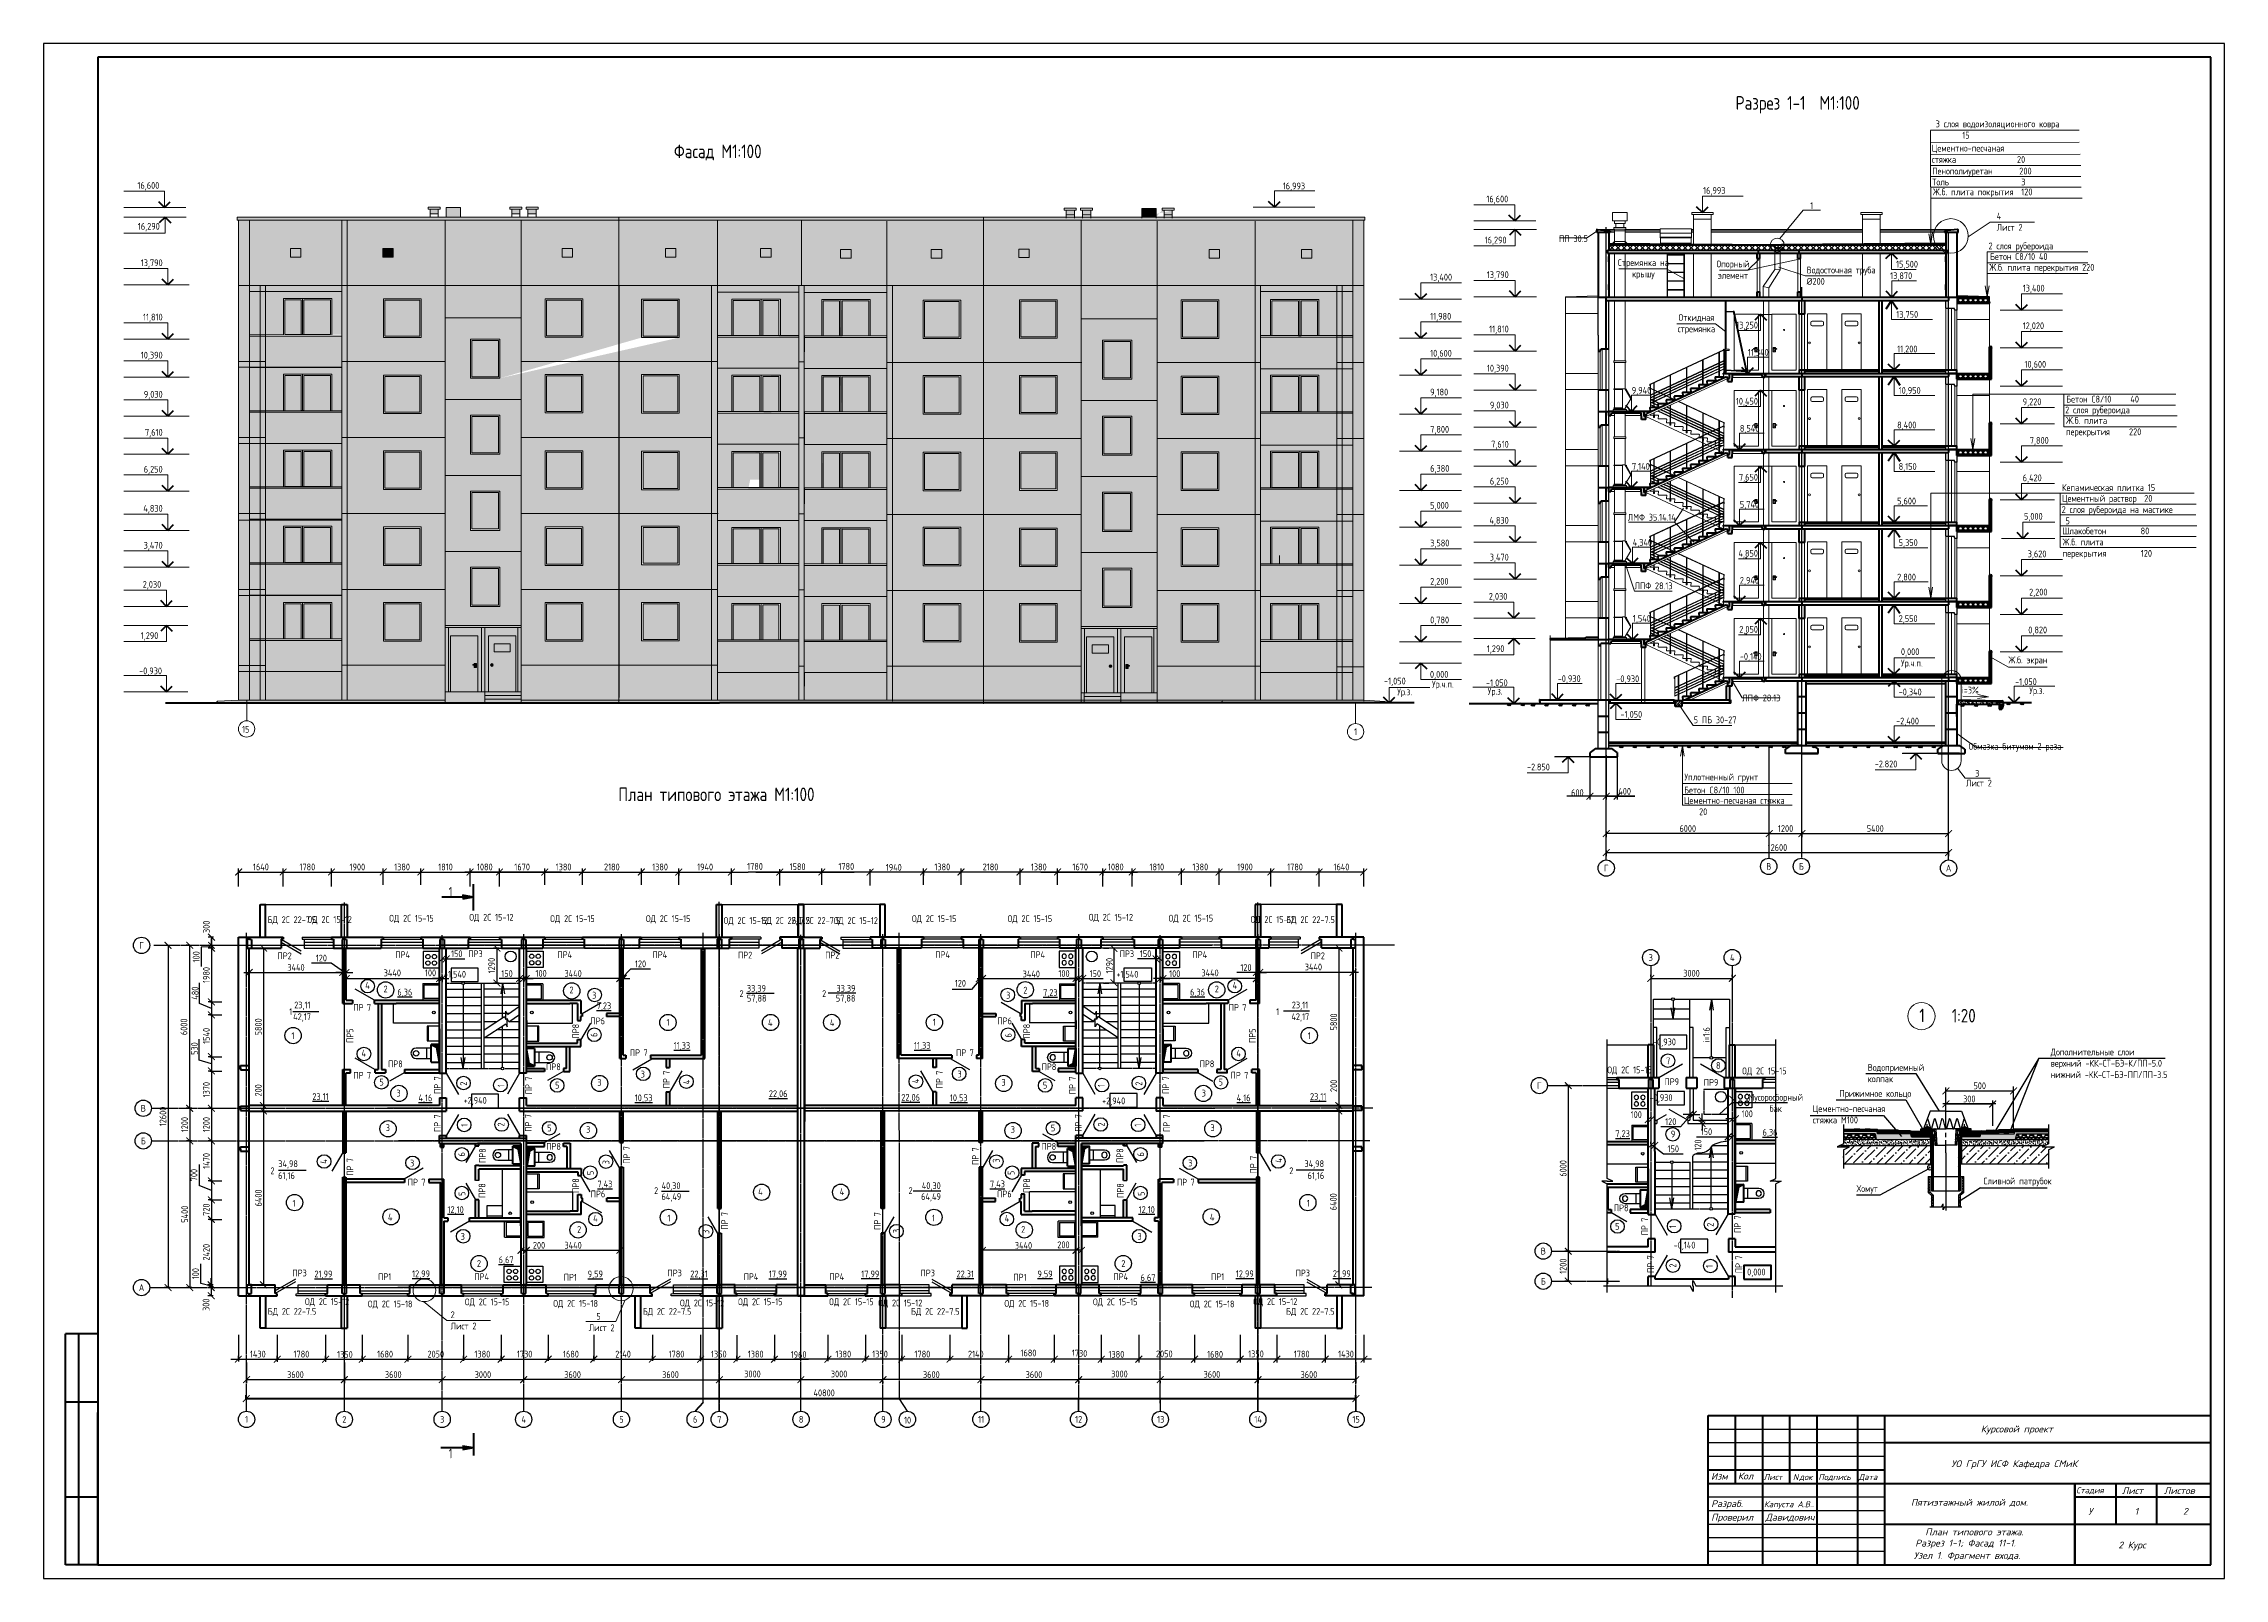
# Model space of a CAD drawing. Header units: millimetres. Extents: x 83035 to 329678, y -103769 to 22061.
# Drawn here: x 161957 to 242218, y -34451 to 22061 of the extents above; entities that cross this region are included whole.
import ezdxf

# ---------------------------------------------------------------- set-up
doc = ezdxf.new("R2010")
doc.units = ezdxf.units.MM
doc.header["$LTSCALE"] = 10
doc.linetypes.add('CENTER', pattern=[50.8, 31.75, -6.35, 6.35, -6.35])
doc.linetypes.add('DASHED', pattern=[19.05, 12.7, -6.35])
for name, color, linetype, lineweight in [('Анкер', 250, 'Continuous', 60), ('Главный', 5, 'Continuous', 60), ('Лестница разрез', 36, 'Continuous', 20), ('Мусоропровод', 36, 'Continuous', 20), ('Осевой', 4, 'CENTER', 30), ('Основной', 5, 'Continuous', 60), ('Отмывка', 5, 'Continuous', 20), ('Размерный', 3, 'Continuous', 30), ('РАЗМЕРЫ', 3, 'Continuous', 15), ('Разрез', 5, 'Continuous', 40), ('Разрез тонкий', 5, 'Continuous', 20), ('Разрезка', 17, 'Continuous', 60), ('Символ разрез', 3, 'Continuous', 20), ('Символьный', 3, 'Continuous', 30), ('Текст', 244, 'Continuous', 30), ('Текст разрез', 244, 'Continuous', 20), ('Фасад', 5, 'Continuous', 20), ('Штриховка разрез', 244, 'Continuous', 20)]:
    doc.layers.add(name, color=color, linetype=linetype, lineweight=lineweight)
doc.layers.add('Все', color=250, linetype='Continuous')
doc.layers.add('СТЕНЫ', color=250, linetype='Continuous')
doc.styles.add('1.10', font='', dxfattribs={"height": 25})
doc.styles.add('1.20', font='', dxfattribs={"height": 50})
doc.styles.add('2.5', font='', dxfattribs={"height": 250})
doc.styles.add('big 3.5', font='', dxfattribs={"height": 125})
doc.styles.add('RUSS', font='simplex.shx', dxfattribs={"oblique": 15, "height": 250})
doc.styles.get('1.10').set_extended_font_data('GOST type A')
doc.styles.get('1.20').set_extended_font_data('GOST type A')
doc.styles.get('2.5').set_extended_font_data('GOST type A')
doc.styles.get('big 3.5').set_extended_font_data('GOST type A')
doc.dimstyles.new('Размеры', dxfattribs={"dimtxt": 250, "dimasz": 250, "dimexe": 125, "dimexo": 62.5, "dimgap": 62.5, "dimtad": 1, "dimtxsty": '2.5', "dimblk": 'ARCHTICK', "dimcen": 250, "dimadec": 0, "dimazin": 0, "dimtfac": 1, "dimtmove": 1, "dimatfit": 3, "dimfxl": 1.25, "dimarcsym": 0})
doc.dimstyles.new('Размеры мелк за штрих', dxfattribs={"dimtxt": 250, "dimasz": 250, "dimexe": 0, "dimexo": 0, "dimgap": 60, "dimtad": 1, "dimtxsty": '2.5', "dimblk": 'ARCHTICK', "dimcen": 250, "dimdle": 200, "dimadec": 0, "dimazin": 0, "dimtfac": 1, "dimtmove": 0, "dimatfit": 3, "dimfxl": 1.25, "dimarcsym": 0})
pattern_1 = [(37.5, (-543165.764, 449154.69), (-3.521455, 107.713302), [0, -84.97104, 0, -95.0334, 0, -90.84075]), (7.5, (-543165.76, 449154.69), (98.934057, 157.76361), [0, -45.83964, 0, -76.58574, 0, -29.34855]), (327.5, (-543234.52, 449154.69), (174.086758, 0.316352), [0, -27.951, 0, -100.6236, 0, -131.3697]), (317.5, (-543234.52, 449154.69), (168.04849, 49.06382), [0, -13.9755, 0, -65.96436, 0, -75.4677])]
pattern_2 = [(45, (-543165.76, 448038.05), (111.17442, 407.639546), [524.08125, -104.81625, 0, -104.81625])]
pattern_3 = [(50, (-311123.46, -37027.14), (80.1925575, -7.01594), [8.3853, -92.2383]), (355, (-311123.46, -37027.14), (-15.512954, 84.098089), [6.70824, -73.79064]), (100.4514, (-311116.78, -37027.72), (64.679663, 77.082099), [7.126408, -78.390493]), (46.1842, (-311123.46, -37004.78), (119.321818, -18.505688), [12.57795, -138.35745]), (96.6356, (-311113.52, -37006.32), (104.49903, 108.910274), [10.689613, -117.58572]), (351.1842, (-311123.46, -37004.78), (104.498944, 108.910356), [10.06236, -110.68596]), (21, (-311112.28, -37010.37), (66.736596, -45.0144025), [8.3853, -92.2383]), (326, (-311112.28, -37010.37), (27.203627, 81.074676), [6.70824, -73.79064]), (71.4514, (-311106.72, -37014.12), (93.940251, 36.0602), [7.126408, -78.390493]), (37.5, (-311123.462, -37027.14), (1.3595205, 37.2188644), [0, -72.896208, 0, -74.90868, 0, -74.07015]), (7.5, (-311123.46, -37027.14), (29.4122266, 44.096807), [0, -42.709128, 0, -71.219148, 0, -28.23051]), (327.5, (-311148.394, -37027.14), (59.6834837, -2.5217249), [0, -27.951, 0, -87.20712, 0, -115.71714]), (317.5, (-311159.575, -37027.14), (65.2025465, 11.1921374), [0, -36.3363, 0, -57.914472, 0, -82.17594])]
pattern_4 = [(228.0128, (-667696.81, 411624.567), (-2236.07950587, -2515.590375), [37.60416, -3722.81829]), (184.9697, (-667721.966, 411596.616), (3354.12029391, 279.50757022), [64.529915, -6388.4596]), (132.5104, (-667786.253, 411591.026), (2795.09740569, -3074.61242443), [45.50087, -4504.592104]), (267.2737, (-667895.262, 411521.149), (279.50888691, 5590.20008245), [58.76362, -5817.5976]), (292.8337, (-667898.057, 411462.452), (-1397.55276867, 3354.11899706), [57.622384, -5704.62385]), (357.2737, (-667875.696, 411409.345), (-5590.20008245, 279.50888691), [58.76362, -5817.5976]), (37.6942, (-667816.999, 411406.55), (-3633.63205317, -2795.09731815), [77.711886, -7693.470544]), (72.2553, (-667755.507, 411454.066), (1956.57300828, 6149.21894659), [73.36802, -7263.43658]), (121.4296, (-667733.146, 411523.944), (-2236.08230153, 3633.62861265), [58.962635, -5837.307244]), (175.2364, (-667763.892, 411574.256), (3074.6102645, -279.5076333), [67.31495, -3298.43127]), (222.3974, (-667830.975, 411579.846), (-3354.1220547, -3074.60778684), [87.05283, -8618.23665]), (138.8141, (-667618.547, 411518.354), (-1956.57082366, 1677.05924905), [29.71219, -2941.51964]), (171.4692, (-667640.908, 411537.92), (3633.62952059, -559.02221094), [56.52726, -5596.21254]), (225, (-667696.81, 411546.3), (-3e-14, -279.510086), [39.52858, -355.75809]), (203.1986, (-667716.376, 411579.846), (1397.5499247, 559.0203704), [21.28692, -2107.39779]), (291.8014, (-667735.94, 411571.46), (-279.509975, 838.5300763), [30.104066, -1475.1034]), (30.9638, (-667724.76, 411543.51), (838.5294472, 559.0206942), [48.894405, -1580.91499]), (161.5651, (-667682.834, 411568.665), (559.0201215, -279.509554), [35.3555, -848.532824]), (16.3895, (-667898.057, 411571.46), (2795.10061448, 838.52796232), [49.52917, -4903.400606]), (70.3462, (-667850.54, 411585.436), (-1118.0386716, -3074.61059692), [41.552236, -4113.66271]), (293.1986, (-667682.834, 411624.567), (-559.0203704, 1397.5499247), [42.573566, -2086.111146]), (343.6105, (-667666.064, 411585.436), (-2795.10061448, 838.52796232), [49.52917, -4903.400606]), (339.444, (-667898.057, 411398.164), (-1397.5505156, 559.018881), [47.76267, -2340.37189]), (294.7751, (-667853.336, 411381.394), (-1397.5478168, 3074.61095644), [40.01968, -3961.954465]), (66.8014, (-667680.04, 411345.057), (559.0203704, 1397.5499247), [42.573566, -2086.111146]), (17.354, (-667663.269, 411384.189), (-3633.63056436, -1118.03846333), [46.85454, -4638.58696]), (69.444, (-667817, 411345.057), (-559.018881, -1397.5505156), [23.881334, -2364.25322]), (101.3099, (-667696.81, 411345.06), (-279.5093382, 1118.0402103), [14.252215, -1410.974586]), (165.9638, (-667699.605, 411359.03), (838.5301526, -279.509457), [57.622384, -1094.826695]), (186.009, (-667755.507, 411373.008), (2795.09993038, 279.50980923), [53.400386, -5286.63062]), (303.6901, (-667724.76, 411518.35), (-279.510373, 559.0198764), [40.31149, -967.47607]), (353.1572, (-667702.4, 411484.812), (4751.66982264, -559.0222355), [70.37894, -6967.503134]), (60.9454, (-667632.523, 411476.427), (-1118.0400076, -1956.5701075), [28.77723, -2848.95431]), (90, (-667618.55, 411501.58), (-279.51, 279.51), [16.7706, -262.7394]), (120.2564, (-667761.097, 411381.394), (1118.0385708, -1956.57068644), [38.83065, -3844.246375]), (48.0128, (-667780.663, 411414.935), (2236.07950587, 2515.590375), [75.208315, -3685.21413]), (0, (-667730.35, 411470.84), (279.51, 279.51), [72.6726, -206.8374]), (325.3048, (-667657.679, 411470.837), (-2795.09839533, 1956.57240647), [44.194444, -4375.246616]), (254.0546, (-667621.342, 411445.68), (-279.509969, -1118.0400354), [40.697215, -1994.16633]), (207.646, (-667632.523, 411406.55), (-5310.68882806, -2795.10215591), [66.26204, -6559.95268]), (175.4261, (-667691.22, 411375.804), (-3633.63015605, 279.50854687), [70.10083, -6939.97447])]

msp = doc.modelspace()

# ---------------------------------------------------------------- texts
at = {"layer": 'Анкер', "color": 0, "ltscale": 250, "char_height": 500, "attachment_point": 1, "style": '1.10'}
for s, insert, width in [('Разрез 1-1  М1:100', (224228.443, 20127.399), 10634.24842), ('Фасад М1:100', (185155.9, 18341.793), 10634.24842), ('План типового этажа М1:100', (183109.878, -5332.383), 14594.50489)]:
    msp.add_mtext(s, dxfattribs=dict(at, insert=insert, width=width))
at = {"layer": 'Размерный', "color": 0, "style": '2.5'}
for s, p in [('1780', (187848.448, -8362.21)), ('1780', (191208.105, -8362.21)), ('1940', (192952.526, -8396.298)), ('1380', (191096.599, -26316.918)), ('1350', (192453.82, -26316.918)), ('1780', (194010.272, -26316.918)), ('2140', (195977.024, -26316.918)), ('1380', (201148.734, -26323.447)), ('2050', (202896.86, -26308.647)), ('1680', (204778.319, -26323.447)), ('1350', (206289.411, -26308.647))]:
    msp.add_text(s, height=250, dxfattribs=at).set_placement(p)
at = {"layer": 'Размерный', "color": 0, "ltscale": 500, "char_height": 250}
for s, insert, attachment_point, style in [('1640', (169954.595, -8254.445), 5, '2.5'), ('1780', (171663.216, -8254.445), 5, '2.5'), ('1900', (173504.542, -8254.445), 5, '2.5'), ('1380', (175149.089, -8254.445), 5, '2.5'), ('1810', (176748.145, -8254.445), 5, '2.5'), ('1670', (179569.078, -8254.445), 5, '2.5'), ('1380', (181093.947, -8254.445), 5, '2.5'), ('2180', (182870.383, -8254.445), 5, '2.5'), ('1380', (184644.649, -8254.445), 5, '2.5'), ('1940', (186302.411, -8254.445), 5, '2.5'), ('1380', (195032.376, -8253.773), 5, '2.5'), ('2180', (196806.641, -8253.773), 5, '2.5'), ('1380', (198583.077, -8253.773), 5, '2.5'), ('1670', (200107.946, -8253.773), 5, '2.5'), ('1080', (201418.602, -8252.732), 5, '2.5'), ('1810', (202928.879, -8253.773), 5, '2.5'), ('1380', (204527.935, -8253.773), 5, '2.5'), ('1900', (206172.483, -8253.773), 5, '2.5'), ('1780', (208013.809, -8253.773), 5, '2.5'), ('1640', (209722.429, -8253.773), 5, '2.5'), ('150', (177162.477, -11451.03), 5, '2.5'), ('150', (202514.547, -11450.358), 5, '2.5'), ('150', (179012.477, -12180.025), 5, '2.5'), ('2', (190761.242, -12793.179), 3, '1.10'), ('150', (200664.547, -12179.353), 5, '2.5'), ('100', (220573.276, -17373.809), 5, '2.5'), ('100', (224657.919, -17343.85), 5, '2.5'), ('3440', (198019.746, -22191.501), 5, '2.5'), ('200', (199491.409, -22167.529), 5, '2.5'), ('2140', (183283.334, -26192.589), 5, '2.5'), ('1780', (185250.086, -26192.589), 5, '2.5'), ('1350', (186806.537, -26192.589), 5, '2.5'), ('1380', (188163.759, -26192.589), 5, '2.5'), ('1960', (189453.818, -26085.444), 1, '1.10'), ('1680', (198203.311, -26148.531), 5, '2.5'), ('1780', (208259.757, -26190.242), 5, '2.5'), ('1430', (209889.366, -26190.242), 5, '2.5')]:
    msp.add_mtext(s, dxfattribs=dict(at, insert=insert, attachment_point=attachment_point, style=style))
at = {"layer": 'Размерный', "color": 0, "ltscale": 500, "char_height": 250, "style": '1.10'}
for s, insert, width, attachment_point in [('1580', (189412.265, -8121.941), 1733.33815, 1), ('4', (173794.179, -12493.44), 866.81508, 1), ('2', (174467.272, -12625.757), 975.52436, 1), ('2', (181312.476, -12658.794), 975.52436, 1), ('2', (187569.27, -12793.85), 690.94586, 1), ('33,39', (187839.971, -12601.574), 959.64671, 1), ('33,39', (191837.054, -12600.903), 959.64671, 3), ('2', (198165.853, -12666.181), 975.52436, 3), ('2', (205209.753, -12625.085), 975.52436, 3), ('4', (205882.845, -12492.769), 866.81508, 3), ('1', (170998.995, -13456.933), 876.72789, 1), ('23,11', (171180.436, -13213.68), 787.75762, 1), ('3', (182142.47, -12854), 909.39635, 1), ('57,88', (187841.889, -12963.184), 1130.13594, 1), ('57,88', (191835.136, -12962.513), 1130.13594, 3), ('3', (197534.555, -12853.328), 909.39635, 3), ('1', (207431.455, -13456.261), 876.72789, 3), ('42,17', (208536.018, -13644.784), 659.0297, 3), ('23,11', (208496.589, -13213.009), 787.75762, 3), ('1', (171082.106, -14344.692), 710.15528, 1), ('42,17', (171141.006, -13645.455), 659.0297, 1), ('1', (184885.768, -13847.027), 710.15528, 1), ('4', (188617.642, -13865.172), 1355.81337, 1), ('4', (191059.382, -13864.501), 1355.81337, 3), ('1', (194791.257, -13846.355), 710.15528, 3), ('1', (208594.918, -14344.021), 710.15528, 3), ('4', (173657.506, -14988.39), 866.81508, 1), ('4', (206019.518, -14987.718), 866.81508, 3), ('3', (183931.643, -15758.567), 909.39635, 1), ('3', (195745.381, -15757.896), 909.39635, 3), ('5', (174315.297, -16052.918), 985.20867, 1), ('3', (174943.77, -16458.596), 1306.20974, 1), ('5', (180781.928, -16166.05), 985.20867, 1), ('3', (204733.255, -16457.924), 1306.20974, 3), ('5', (205361.727, -16052.246), 985.20867, 3), ('5', (180491.617, -17742.231), 985.20867, 1), ('5', (199185.408, -17741.56), 985.20867, 3), ('34,98', (170592.63, -19057.763), 1794.68587, 1), ('3', (175441.331, -19034.43), 909.39635, 1), ('3', (204235.693, -19033.759), 909.39635, 3), ('34,98', (209084.394, -19057.091), 1794.68587, 3), ('2', (170305.239, -19317.157), 2109.86751, 1), ('61,16', (170588.742, -19492.968), 1789.68863, 1), ('2', (184427.768, -20046.042), 2109.86751, 1), ('40,30', (184701.256, -19867.039), 1964.55888, 1), ('2', (193939.806, -20045.371), 2109.86751, 3), ('40,30', (194975.768, -19866.368), 1964.55888, 3), ('2', (207952.884, -19316.485), 2109.86751, 3), ('61,16', (209088.283, -19492.296), 1789.68863, 3), ('1', (171120.4, -20512.062), 710.15528, 1), ('64,49', (184697.53, -20268.901), 1452.46263, 1), ('4', (188254.91, -20084.23), 1355.81337, 1), ('4', (191422.115, -20083.558), 1355.81337, 3), ('64,49', (194979.494, -20268.229), 1452.46263, 3), ('1', (208556.624, -20511.39), 710.15528, 3), ('4', (174630.64, -21025.791), 1355.81337, 1), ('2', (181592.026, -21477.227), 975.52436, 1), ('4', (182182.394, -21071.02), 866.81508, 1), ('1', (184915.033, -21060.229), 710.15528, 1), ('1', (194761.991, -21059.558), 710.15528, 3), ('4', (197494.63, -21070.349), 866.81508, 3), ('2', (198084.999, -21476.556), 975.52436, 3), ('4', (205046.385, -21025.12), 1355.81337, 3), ('5', (219956.663, -21360.515), 985.20867, 3), ('3', (177305.829, -21736.849), 909.39635, 1), ('3', (202371.195, -21736.177), 909.39635, 3), ('2', (177904.874, -22732.643), 975.52436, 1), ('2', (201772.15, -22731.971), 975.52436, 3)]:
    msp.add_mtext(s, dxfattribs=dict(at, insert=insert, width=width, attachment_point=attachment_point))
at = {"layer": 'Размерный', "color": 0, "ltscale": 0.5, "char_height": 250, "width": 223.28661, "attachment_point": 5, "style": '2.5'}
for s, insert in [('{\\fGOST type A|b0|i0|c204|p34;Г}', (219467.584, -8299.088)), ('{\\fGOST type A|b0|i0|c204|p34;В}', (225448.117, -8235.517)), ('{\\fGOST type A|b0|i0|c204|p34;Б}', (226648.457, -8235.517)), ('{\\fGOST type A|b0|i0|c204|p34;А}', (232067.584, -8299.088))]:
    msp.add_mtext(s, dxfattribs=dict(at, insert=insert))
at = {"layer": 'Размерный', "color": 0, "ltscale": 500, "char_height": 250, "attachment_point": 5, "style": '2.5'}
for s, insert, rotation in [('1980', (167945.347, -12232.755), 90), ('480', (167533.955, -12902.507), 90), ('6000', (167121.324, -14140.286), 90), ('1540', (167945.347, -14473.198), 90), ('5800', (209438.88, -13961.914), 90), ('530', (167508.852, -14942.859), 90), ('1370', (167945.347, -16455.466), 90), ('200', (169862.477, -16480.79), 90), ('200', (209438.88, -16315.319), 90), ('700', (167489.679, -19600.611), 90), ('720', (167945.347, -20873.176), 90), ('6400', (209425.476, -20583.143), 90), ('2420', (167945.347, -22441.273), 90), ('1730', (200082.081, -26160.641), 357.6649138)]:
    msp.add_mtext(s, dxfattribs=dict(at, insert=insert, rotation=rotation))
at = {"layer": 'Размерный', "color": 0, "char_height": 250, "attachment_point": 5, "style": '2.5'}
for s, insert in [('3440', (174791.036, -12155.7)), ('3440', (204885.989, -12155.029)), ('120', (206208.744, -11959.522)), ('3440', (208691.769, -11939.538)), ('120', (195697.468, -12537.006)), ('3440', (198307.523, -12194.399)), ('3600', (185028.576, -26945.706))]:
    msp.add_mtext(s, dxfattribs=dict(at, insert=insert))
at = {"layer": 'Размерный', "color": 0, "insert": (201182.77, -11889.338), "char_height": 250, "attachment_point": 5, "rotation": 90, "style": '2.5'}
msp.add_mtext('1290', dxfattribs=at)
at = {"layer": 'Размерный', "color": 0, "lineweight": 18, "insert": (232183.261, -13481.223), "char_height": 500, "width": 1573.125, "attachment_point": 1, "style": '1.10'}
msp.add_mtext('1:20', dxfattribs=at)
at = {"layer": 'Размерный', "color": 0, "ltscale": 500, "char_height": 250, "style": '1.10'}
for s, insert, width, attachment_point, rotation in [('6', (182091.759, -14519.341), 410.60817, 1, 91.43350715), ('6', (197584.543, -14374.086), 439.46763, 9, 91.43350715), ('2', (177287.121, -16307.856), 531.64885, 1, 90), ('{\\fGOST type A|b1|i0|c204|p34;1}', (178669.886, -16357.58), 609.03751, 1, 90), ('4', (185499.656, -16259.398), 866.81508, 1, 91.59285207), ('4', (194174.844, -16051.663), 957.62605, 9, 91.59285207), ('{\\fGOST type A|b1|i0|c204|p34;1}', (177320.193, -17818.556), 609.03751, 1, 90), ('2', (178668.682, -17812.655), 531.64885, 1, 90), ('4', (172140.531, -19189.595), 866.81508, 1, 91.59285207), ('6', (177217.844, -18921.212), 410.60817, 1, 91.43350715), ('3', (182523.276, -19196.07), 909.39635, 1, 86.10319424), ('3', (196886.109, -18997.452), 909.39635, 3, 93.89680576), ('6', (202457.759, -18756.805), 467.41808, 9, 91.43350715), ('4', (207534.801, -18979.347), 927.68781, 9, 91.59285207), ('5', (181961.802, -19604.904), 560.77533, 1, 92.29277153), ('5', (197443.748, -19433.407), 706.74947, 3, 87.70722847), ('5', (177234.596, -20373.333), 985.20867, 1, 92.29277153), ('5', (202232.55, -20372.661), 985.20867, 1, 92.29277153), ('3', (186201.518, -21760.217), 909.39635, 1, 86.10319424), ('3', (193212.24, -21590.081), 909.39635, 3, 93.89680576)]:
    msp.add_mtext(s, dxfattribs=dict(at, insert=insert, width=width, attachment_point=attachment_point, rotation=rotation))
at = {"layer": 'РАЗМЕРЫ', "color": 0, "ltscale": 5, "style": 'RUSS', "oblique": 15}
for s, p in [('Курсовой проект', (233251.926, -29075.061)), ('УО ГрГУ ИСФ Кафедра СМиК', (232168.675, -30352.778)), ('Разраб.', (223329.507, -31822.291)), ('Проверил', (223329.507, -32322.291)), ('Давидович', (225329.507, -32322.291)), ('Пятиэтажный жилой дом.', (230681.247, -31775.312)), ('План типового этажа.', (231208.517, -32863.963)), ('Узел 1. Фрагмент входа.', (230783.549, -33732.123)), ('Разрез 1-1; Фасад 11-1. ', (230839.305, -33276.484)), ('2 Курс', (238315.084, -33347.591))]:
    msp.add_text(s, height=250, dxfattribs=at).set_placement(p)
at = {"layer": 'РАЗМЕРЫ', "color": 0, "linetype": 'ByBlock', "lineweight": 25, "style": 'RUSS', "oblique": 15}
for s, p in [('У', (237205.92, -32109.625)), ('1', (238914.089, -32109.625)), ('2', (240694.517, -32109.625))]:
    msp.add_text(s, height=250, dxfattribs=at).set_placement(p)
at = {"layer": 'Разрез', "color": 0, "ltscale": 500, "insert": (190684.496, -27618.839), "char_height": 250, "attachment_point": 5, "style": '2.5'}
msp.add_mtext('40800', dxfattribs=at)
at = {"layer": 'Символ разрез', "color": 0, "ltscale": 500, "char_height": 250, "attachment_point": 1, "style": '1.10'}
for s, insert, width in [('1', (226975.41, 16221.314), 2022.29604), ('4 \\PЛист 2', (233839.189, 15833.588), 2757.53236), ('2\\PЛист 2', (176936.304, -24617.639), 3227.30226), ('  5\\PЛист 2', (182019.718, -24680.883), 1862.52636)]:
    msp.add_mtext(s, dxfattribs=dict(at, insert=insert, width=width))
at = {"layer": 'Символьный', "color": 0, "lineweight": 20, "ltscale": 0.5, "insert": (169395.64, -3187.966), "char_height": 250, "width": 223.28661, "attachment_point": 5, "style": '2.5'}
msp.add_mtext('15', dxfattribs=at)
at = {"layer": 'Символьный', "color": 0, "ltscale": 0.5, "char_height": 250, "width": 223.28661, "attachment_point": 5, "style": '2.5'}
for s, insert in [('{\\fGOST type A|b0|i0|c204|p34;Г}', (165561.407, -11141.945)), ('{\\fGOST type A|b0|i0|c204|p34;3}', (221105.69, -11592.974)), ('{\\fGOST type A|b0|i0|c204|p34;4}', (224105.69, -11592.974)), ('{\\fGOST type A|b0|i0|c204|p34;Г}', (217004.98, -16304.576)), ('В', (165624.977, -17141.945)), ('{\\fGOST type A|b0|i0|c204|p34;Б}', (165624.977, -18341.945)), ('{\\fGOST type A|b0|i0|c204|p34;В}', (217151.103, -22400.438)), ('{\\fGOST type A|b0|i0|c204|p34;А}', (165561.407, -23741.945)), ('{\\fGOST type A|b0|i0|c204|p34;Б}', (217151.654, -23508.945)), ('{\\fGOST type A|b0|i0|c204|p34;1}', (169424.977, -28596.057)), ('{\\fGOST type A|b0|i0|c204|p34;2}', (173024.977, -28596.057)), ('{\\fGOST type A|b0|i0|c204|p34;3}', (176624.977, -28596.057)), ('{\\fGOST type A|b0|i0|c204|p34;4}', (179624.977, -28596.057)), ('{\\fGOST type A|b0|i0|c204|p34;5}', (183224.977, -28596.057)), ('{\\fGOST type A|b0|i0|c204|p34;6}', (185936.592, -28596.057)), ('{\\fGOST type A|b0|i0|c204|p34;6}', (185936.592, -28596.057)), ('{\\fGOST type A|b0|i0|c204|p34;6}', (185936.592, -28596.057)), ('{\\fGOST type A|b0|i0|c204|p34;6}', (185936.592, -28596.057)), ('{\\fGOST type A|b0|i0|c204|p34;6}', (185936.592, -28596.057)), ('{\\fGOST type A|b0|i0|c204|p34;6}', (185936.592, -28596.057)), ('{\\fGOST type A|b0|i0|c204|p34;6}', (185936.592, -28596.057)), ('{\\fGOST type A|b0|i0|c204|p34;6}', (185936.592, -28596.057)), ('7', (186825.111, -28596.057)), ('8', (189835.16, -28596.057)), ('9', (192867.155, -28596.057)), ('10', (193754.76, -28624.153)), ('11', (196461.569, -28596.057)), ('12', (200051.577, -28596.057)), ('13', (203069.875, -28596.057)), ('14', (206655.005, -28596.057)), ('15', (210261.162, -28596.057))]:
    msp.add_mtext(s, dxfattribs=dict(at, insert=insert))
at = {"layer": 'СТЕНЫ', "color": 0, "style": 'RUSS', "oblique": 15}
for s, height, p in [('Изм', 250, (223323.001, -30820.046)), ('Кол', 250, (224311.246, -30808.351)), ('Лист', 220, (225257.753, -30828.549)), ('N', 220, (226338.37, -30828.549)), ('док', 220, (226568.846, -30828.549)), ('Подпись', 220, (227273.956, -30828.549)), ('Дата', 220, (228754.348, -30828.549)), ('Стадия', 220, (236761.259, -31316.81)), ('Лист', 250, (238445.544, -31346.81)), ('Листов', 250, (239992.323, -31346.81)), ('Капуста А.В..', 220, (225273.956, -31828.549))]:
    msp.add_text(s, height=height, dxfattribs=at).set_placement(p)
at = {"layer": 'Текст', "color": 0, "ltscale": 0.5, "style": '2.5'}
for s, insert, char_height, width, attachment_point in [('{\\fGOST type A|b0|i0|c204|p34;ПП 30.5}', (218258.76, 14878.163), 250, 1000, 5), ('Обмазка битумом 2 раза', (236222.305, -3848.458), 250, 3193.56531, 6), ('1', (176936.777, -9161.094), 350, 441.14341, 5), ('{\\fGOST type A|b0|i0|c204|p34;Мусоросборный\\Pбак}', (225705.69, -16944.615), 250, 1934.82553, 5), ('1', (176933.526, -29852.395), 350, 441.14341, 5)]:
    msp.add_mtext(s, dxfattribs=dict(at, insert=insert, char_height=char_height, width=width, attachment_point=attachment_point))
at = {"layer": 'Текст', "color": 0, "char_height": 250, "style": '2.5'}
for s, insert, width, attachment_point in [('{\\fGOST type A|b0|i0|c204|p34;i=3%}', (232556.31, -1619.443), 474.58462, 1), ('{\\fGOST type A|b0|i0|c204|p34;БД} 2{\\fGOST type A|b0|i0|c204|p34;С} 22-7.5', (170199.069, -10072.761), 1690.16344, 1), ('{\\fGOST type A|b0|i0|c204|p34;ОД} 2{\\fGOST type A|b0|i0|c204|p34;С} 15-12', (171672.659, -10064.032), 1690.16344, 1), ('{\\fGOST type A|b0|i0|c204|p34;ОД} 2{\\fGOST type A|b0|i0|c204|p34;С} 15-15', (174676.376, -10018.21), 1690.16344, 1), ('{\\fGOST type A|b0|i0|c204|p34;ОД} 2{\\fGOST type A|b0|i0|c204|p34;С} 15-12', (177624.653, -9982.106), 1690.16344, 1), ('{\\fGOST type A|b0|i0|c204|p34;ОД} 2{\\fGOST type A|b0|i0|c204|p34;С} 15-15', (180601.374, -10032.934), 1690.16344, 1), ('{\\fGOST type A|b0|i0|c204|p34;ОД} 2{\\fGOST type A|b0|i0|c204|p34;С} 15-15', (184123.947, -10032.934), 1690.16344, 1), ('{\\fGOST type A|b0|i0|c204|p34;ОД} 2{\\fGOST type A|b0|i0|c204|p34;С} 15-15', (195553.078, -10032.262), 1690.16344, 3), ('{\\fGOST type A|b0|i0|c204|p34;ОД} 2{\\fGOST type A|b0|i0|c204|p34;С} 15-15', (199075.651, -10032.262), 1690.16344, 3), ('{\\fGOST type A|b0|i0|c204|p34;ОД} 2{\\fGOST type A|b0|i0|c204|p34;С} 15-12', (202052.371, -9981.435), 1690.16344, 3), ('{\\fGOST type A|b0|i0|c204|p34;ОД} 2{\\fGOST type A|b0|i0|c204|p34;С} 15-15', (205000.648, -10017.538), 1690.16344, 3), ('{\\fGOST type A|b0|i0|c204|p34;ОД} 2{\\fGOST type A|b0|i0|c204|p34;С} 15-12', (208004.365, -10063.361), 1690.16344, 3), ('{\\fGOST type A|b0|i0|c204|p34;БД} 2{\\fGOST type A|b0|i0|c204|p34;С} 22-7.5', (209477.955, -10072.089), 1690.16344, 3), ('ПР2', (170563.192, -11402.183), 1690.16344, 1), ('ПР4', (174898.403, -11358.32), 1690.16344, 1), ('ПР3', (177586.486, -11326.888), 1690.16344, 1), ('ПР4', (180865.262, -11358.32), 1690.16344, 1), ('ПР4', (184365.037, -11358.32), 1690.16344, 1), ('ПР2', (187512.813, -11375.814), 1690.16344, 1), ('ПР4', (195311.988, -11357.648), 1690.16344, 3), ('ПР4', (198811.762, -11357.648), 1690.16344, 3), ('ПР3', (202090.538, -11326.216), 1690.16344, 3), ('ПР4', (204778.621, -11357.648), 1690.16344, 3), ('ПР2', (209113.832, -11401.511), 1690.16344, 3), ('{\\L6,36}', (174977.129, -12740.574), 525, 1), ('{\\L7,23}', (182311.12, -13243.217), 525, 1), ('ПР6', (182082.582, -13798.739), 1690.16344, 1), ('ПР6', (197594.442, -13798.067), 1690.16344, 3), ('{\\L11,33}', (185146.051, -14703.61), 525, 1), ('{\\L11,33}', (194595.728, -14702.938), 525, 3), ('-0,930', (221189.102, -14570.805), 789.62446, 1), ('ПР8', (174633.66, -15380.313), 1690.16344, 1), ('ПР8', (180449.763, -15489.356), 1690.16344, 1), ('ПР8', (205043.364, -15379.642), 1690.16344, 3), ('ОД 2С 15-15', (219507.17, -15602.139), 1690.16344, 1), ('ОД 2С 15-15', (224469.959, -15639.643), 1690.16344, 1), ('{\\L23,11}', (171849.021, -16584.74), 525, 1), ('{\\L4,16}', (175752.478, -16632.308), 525, 1), ('{\\L10,53}', (183714.674, -16631.535), 525, 1), ('{\\L22,06}', (188650.171, -16479.638), 525, 1), ('{\\L10,53}', (195962.35, -16630.864), 525, 3), ('{\\L4,16}', (206377.03, -16631.636), 525, 3), ('-0,930', (221065.068, -16624.108), 789.62446, 1), ('ПР8', (180453.364, -18421.371), 1690.16344, 1), ('ПР8', (199223.66, -18420.699), 1690.16344, 3), ('{\\L7,23}', (220337.161, -17947.811), 525, 3), ('{\\L6,36}', (225769.902, -17899.685), 525, 3), ('{\\L7,43}', (182340.985, -19801.331), 525, 1), ('{\\L7,43}', (197336.039, -19800.66), 525, 3), ('{\\L12,10}', (176823.066, -20744.99), 525, 1), ('ПР6', (182091.962, -20419.75), 1690.16344, 7), ('ПР6', (197585.063, -20419.078), 1690.16344, 9), ('{\\L12,10}', (202853.958, -20744.319), 525, 3), ('ПР8', (220288.828, -20683.82), 1690.16344, 3), ('-0,140', (221948.29, -22055.566), 789.62446, 1), ('ПР3', (171112.377, -23079.508), 1690.16344, 1), ('ПР1', (174267.82, -23217.249), 1690.16344, 1), ('ПР4', (177808.014, -23217.249), 1690.16344, 1), ('{\\L6,67}', (178704.072, -22595.076), 525, 1), ('ПР1', (181098.376, -23236.926), 1690.16344, 1), ('{\\L9,59}', (181981.812, -23114.634), 525, 1), ('ПР3', (184915.713, -23079.508), 1690.16344, 1), ('{\\L22,31}', (185758.169, -23114.634), 525, 1), ('ПР4', (187718.928, -23213.987), 1690.16344, 1), ('{\\L17,99}', (188650.171, -23114.634), 525, 1), ('ПР4', (190877.727, -23213.987), 1690.16344, 1), ('{\\L17,99}', (192713.421, -23113.962), 525, 3), ('ПР3', (194761.311, -23078.836), 1690.16344, 3), ('{\\L22,31}', (196197.571, -23113.962), 525, 3), ('ПР1', (198132.51, -23236.254), 1690.16344, 3), ('ПР4', (201869.01, -23216.577), 1690.16344, 3), ('ПР1', (205409.204, -23216.577), 1690.16344, 3), ('ПР3', (208564.647, -23078.836), 1690.16344, 3), ('0,000', (224992.207, -23044.615), 789.62446, 2), ('{\\fGOST type A|b0|i0|c204|p34;БД} 2{\\fGOST type A|b0|i0|c204|p34;С} 22-7.5', (170207.24, -24495.517), 1690.16344, 1), ('{\\fGOST type A|b0|i0|c204|p34;ОД} 2{\\fGOST type A|b0|i0|c204|p34;С} 15-12', (171575.977, -24134.094), 1690.16344, 1), ('{\\fGOST type A|b0|i0|c204|p34;ОД} 2{\\fGOST type A|b0|i0|c204|p34;С} 15-18', (173890.633, -24221.358), 1690.16344, 1), ('{\\fGOST type A|b0|i0|c204|p34;ОД} 2{\\fGOST type A|b0|i0|c204|p34;С} 15-15', (177460.818, -24143.842), 1690.16344, 1), ('{\\fGOST type A|b0|i0|c204|p34;ОД} 2{\\fGOST type A|b0|i0|c204|p34;С} 15-18', (180714.892, -24201.122), 1690.16344, 1), ('{\\fGOST type A|b0|i0|c204|p34;БД} 2{\\fGOST type A|b0|i0|c204|p34;С} 22-7.5', (184010.575, -24495.517), 1690.16344, 1), ('{\\fGOST type A|b0|i0|c204|p34;ОД} 2{\\fGOST type A|b0|i0|c204|p34;С} 15-12', (185378.123, -24184.02), 1690.16344, 1), ('{\\fGOST type A|b0|i0|c204|p34;ОД} 2{\\fGOST type A|b0|i0|c204|p34;С} 15-12', (194298.901, -24183.349), 1690.16344, 3), ('{\\fGOST type A|b0|i0|c204|p34;БД} 2{\\fGOST type A|b0|i0|c204|p34;С} 22-7.5', (195666.449, -24494.845), 1690.16344, 3), ('{\\fGOST type A|b0|i0|c204|p34;ОД} 2{\\fGOST type A|b0|i0|c204|p34;С} 15-18', (198962.132, -24200.45), 1690.16344, 3), ('{\\fGOST type A|b0|i0|c204|p34;ОД} 2{\\fGOST type A|b0|i0|c204|p34;С} 15-15', (202216.206, -24143.171), 1690.16344, 3), ('{\\fGOST type A|b0|i0|c204|p34;ОД} 2{\\fGOST type A|b0|i0|c204|p34;С} 15-18', (205786.391, -24220.687), 1690.16344, 3), ('{\\fGOST type A|b0|i0|c204|p34;ОД} 2{\\fGOST type A|b0|i0|c204|p34;С} 15-12', (208101.048, -24133.422), 1690.16344, 3), ('{\\fGOST type A|b0|i0|c204|p34;БД} 2{\\fGOST type A|b0|i0|c204|p34;С} 22-7.5', (209469.785, -24494.845), 1690.16344, 3)]:
    msp.add_mtext(s, dxfattribs=dict(at, insert=insert, width=width, attachment_point=attachment_point))
at = {"layer": 'Текст', "color": 0, "ltscale": 500, "char_height": 250, "attachment_point": 1, "style": '1.10'}
for s, insert, width in [('+1,540', (176691.783, -12080.159), 1063.68045), ('+1,540', (201438.641, -12080.159), 1063.68045), ('ПР9', (221610.872, -16036.494), 2157.99187), ('7', (221670.152, -15271.204), 1771.26452), ('8', (223508.256, -15438.169), 1612.51854), ('+2,940', (177412.156, -16726.785), 1063.68045), ('+2,940', (200912.123, -16742.699), 1063.68045), ('ПР9', (223056.548, -16062.998), 2157.99187), ('9', (221845.322, -17961.031), 1094.50774)]:
    msp.add_mtext(s, dxfattribs=dict(at, insert=insert, width=width))
at = {"layer": 'Текст', "color": 0, "char_height": 250, "rotation": 90, "style": '2.5'}
for s, insert, width, attachment_point in [('ПР5', (173105.216, -14737.186), 1690.16344, 1), ('ПР8', (181416.605, -14574.444), 1690.16344, 1), ('ПР8', (198260.419, -14573.773), 1690.16344, 7), ('ПР5', (206571.808, -14736.514), 1690.16344, 7), ('{\\fGOST type A|b0|i0|c204|p34;i=1:6}', (223029.004, -14715.522), 474.58462, 1), ('ПР8', (177984.24, -19155.651), 1690.16344, 1), ('ПР8', (201692.785, -19154.979), 1690.16344, 7), ('ПР8', (177965.057, -20441.443), 1690.16344, 1), ('ПР8', (181416.605, -20258.22), 1690.16344, 1), ('ПР8', (198260.419, -20257.548), 1690.16344, 7), ('ПР8', (201711.967, -20440.771), 1690.16344, 7)]:
    msp.add_mtext(s, dxfattribs=dict(at, insert=insert, width=width, attachment_point=attachment_point))
at = {"layer": 'Текст', "color": 0, "char_height": 250, "style": '2.5'}
for s, insert, attachment_point in [('{\\L22,06}', (194209.9, -16614.065), 3), ('{\\L23,11}', (209165.816, -16584.069), 3), ('{\\L21,99}', (171925.386, -23114.634), 1), ('{\\L12,99}', (175518.066, -23110.271), 1), ('{\\L9,59}', (199092.398, -23113.962), 3), ('{\\L6,67}', (202876.933, -23248.994), 3), ('{\\L12,99}', (206495.91, -23109.6), 3), ('{\\L21,99}', (210066.576, -23104.21), 3)]:
    msp.add_mtext(s, dxfattribs=dict(at, insert=insert, attachment_point=attachment_point))
at = {"layer": 'Текст разрез', "color": 0, "style": 'big 3.5'}
msp.add_text('-0,930', height=250, dxfattribs=at).set_placement((217682.224, -1445.873))
at = {"layer": 'Текст разрез', "color": 0}
for s, insert, char_height, width, attachment_point, style in [('Цементно-песчаная \\Pстяжка                20 ', (231449.451, 18335.309), 250, 5835.13619, 1, '2.5'), ('Толь                   3 ', (231464.994, 17090.895), 250, 5756.16818, 1, '2.5'), ('Пенополиуретан       200', (231464.994, 17490.895), 250, 5503.18246, 1, '2.5'), ('Ж.б. плита покрытия  120', (231488.479, 16725.723), 250, 5963.56203, 1, '2.5'), ('2 слоя рубероида', (233538.52, 14736.89), 250, 3808.35403, 1, '2.5'), ('{\\fGOST type A|b0|i0|c204|p34;Стремянка на крышу}', (220833.74, 14121.452), 250, 1929.4743, 2, '2.5'), ('{\\fGOST type A|b0|i0|c204|p34;Опорный элемент}', (224132.034, 14073.395), 250, 1083.95665, 2, '2.5'), ('Водосточная труба {\\fISOCPEUR|b0|i0|c204|p34;%%C}200', (226842.533, 13847.029), 250, 2525.37053, 1, '2.5'), ('Ж.б. плита перекрытия 220', (233566.25, 13946.582), 250, 3622.06182, 1, '2.5'), ('Бетон С8/10 40', (233593.114, 14345.628), 250, 3670.07944, 1, '2.5'), ('{\\fGOST type A|b0|i0|c204|p34;Откидная стремянка}', (222787.046, 12100.261), 250, 1929.4743, 2, '2.5'), ('Бетон С8/10     40 ', (236398.123, 9093.843), 250, 4204.65512, 1, '2.5'), ('2 слоя рубероида', (236359.579, 8698.378), 250, 3700.39562, 1, '2.5'), ('Ж.б. плита \\Pперекрытия     220 ', (236387.309, 8308.07), 250, 4782.71579, 1, '2.5'), ('Кепамическая плитка 15', (236239.555, 5839.424), 250, 5075.31601, 1, '2.5'), ('2 слоя рубероида на мастике             5', (236229.049, 5028.323), 250, 5200.39927, 1, '2.5'), ('Цементный раствор  20', (236239.555, 5439.424), 250, 5075.31601, 1, '2.5'), ('Шлакобетон         80', (236255.99, 4242.695), 250, 5150.22871, 1, '2.5'), ('Ж.б. плита \\Pперекрытия         120', (236261.515, 3832.683), 250, 5175.7058, 1, '2.5'), ('{\\fGOST type A|b0|i0|c204|p34;Ж.б. экран}', (234987.122, -508.316), 250, 1929.4743, 2, '2.5'), ('5 {\\fGOST type A|b0|i0|c204|p34;ПБ} 30-27', (222686.545, -2714.576), 250, 1425.92192, 1, '2.5'), ('-2.850', (216551.367, -4451.842), 250, 742.76494, 1, '2.5'), ('-2{\\fGOST type A|b0|i0|c204|p34;.8}20', (229350.411, -4336.405), 250, 742.76494, 1, '2.5'), ('{\\fGOST type A|b0|i0|c204|p34;Уплотненный грунт}', (222345.849, -5138.115), 250, 4000.6321, 7, '2.5'), ('{\\fGOST type A|b0|i0|c204|p34;Бетон C8/10 100}', (222335.001, -5550.64), 250, 4000.6321, 7, '2.5'), ('Цементно-песчаная стяжка         20', (222324.616, -6348.549), 250, 4000.6321, 7, '2.5'), ('1', (231092.718, -13473.128), 500, 469.31129, 2, '1.20'), ('Дополнительные слои\\Pверхний -КК-СТ-БЭ-К/ПП-5.0\\Pнижний -КК-СТ-БЭ-ПП/ПП-3.5', (235823.325, -14941.035), 250, 4000.6321, 1, '2.5'), ('Водоприемный \\Pколпак', (229090.989, -15514.263), 250, 4000.6321, 1, '2.5'), ('Прижимное кольцо', (228050.631, -16471.375), 250, 4000.6321, 1, '2.5'), ('Цементно-песчаная \\Pстяжка М100', (227067.922, -17029.722), 250, 4000.6321, 1, '2.5'), ('Хомут', (228681.811, -19971.866), 250, 4000.6321, 1, '2.5'), ('Сливной патрубок', (233351.613, -19692.882), 250, 4000.6321, 1, '2.5')]:
    msp.add_mtext(s, dxfattribs=dict(at, insert=insert, char_height=char_height, width=width, attachment_point=attachment_point, style=style))
at = {"layer": 'Текст разрез', "color": 0, "lineweight": 20, "ltscale": 0.5, "char_height": 250, "style": 'big 3.5'}
for s, insert, width, attachment_point in [('16,600', (166214.338, 16963.062), 669.79155, 3), ('16,993', (207561.575, 16942.607), 698.82873, 1), ('16,600', (215861.107, 16464.762), 669.79155, 3), ('16,993', (223031.838, 16776.821), 698.82873, 1), ('16,290', (166232.882, 15148.782), 669.79155, 9), ('16,290', (215799.336, 14642.398), 669.79155, 9), ('13,790', (166337.718, 14114.864), 669.79155, 3), ('13,790', (215879.651, 13675.786), 669.79155, 3), ('15,500', (230134.578, 13755.308), 698.82873, 7), ('13,400', (212987.465, 13585.454), 669.79155, 1), ('13,870', (229916.703, 13637.847), 966.85713, 1), ('11,810', (166337.718, 12114.38), 669.79155, 3), ('11,980', (212987.465, 12145.454), 669.79155, 1), ('13,750', (230142.733, 11906.146), 698.82873, 7), ('11,810', (215879.651, 11675.302), 669.79155, 3), ('13,250', (225051.271, 11510.461), 669.79155, 9), ('10,390', (166337.718, 10713.84), 669.79155, 3), ('10,600', (212987.465, 10785.451), 669.79155, 1), ('11,340', (224681.142, 10820.403), 698.82873, 1), ('11,200', (230174.34, 10942.426), 698.82873, 1), ('10,390', (215879.651, 10234.762), 669.79155, 3), ('9,030', (166337.718, 9273.84), 669.79155, 3), ('9,180', (212987.465, 9355.451), 669.79155, 1), ('9,030', (215879.651, 8874.762), 669.79155, 3), ('9,940', (220407.986, 9420.352), 698.82873, 1), ('10,450', (225051.271, 8710.461), 669.79155, 9), ('10,950', (230230.607, 9106.146), 698.82873, 7), ('8,400', (230174.34, 8142.426), 698.82873, 1), ('7,610', (166337.718, 7873.84), 669.79155, 3), ('7,800', (212987.465, 7985.447), 669.79155, 1), ('7,610', (215879.651, 7434.762), 669.79155, 3), ('8,540', (224385.351, 8020.403), 698.82873, 1), ('6,250', (166337.718, 6513.84), 669.79155, 3), ('6,380', (212987.465, 6545.447), 669.79155, 1), ('7,140', (220415.072, 6620.352), 698.82873, 1), ('8,150', (230230.607, 6306.146), 698.82873, 7), ('6,250', (215879.651, 6074.762), 669.79155, 3), ('7,650', (225051.271, 5910.461), 669.79155, 9), ('4,830', (166337.718, 5073.84), 669.79155, 3), ('5,000', (212987.465, 5185.452), 669.79155, 1), ('5,740', (224385.351, 5220.403), 698.82873, 1), ('5,600', (230174.34, 5342.426), 698.82873, 1), ('4,830', (215879.651, 4634.762), 669.79155, 3), ('3,470', (166337.718, 3714.38), 669.79155, 3), ('3,580', (212987.465, 3795.452), 669.79155, 1), ('3,470', (215879.651, 3275.302), 669.79155, 3), ('4,340', (220443.59, 3820.352), 698.82873, 1), ('4,850', (225051.271, 3110.461), 669.79155, 9), ('5,350', (230230.607, 3506.146), 698.82873, 7), ('2,940', (224385.351, 2420.403), 698.82873, 1), ('2,800', (230174.34, 2542.426), 1019.52308, 1), ('2,030', (166285.735, 2273.84), 669.79155, 3), ('2,200', (212987.465, 2385.452), 669.79155, 1), ('2,030', (215827.668, 1834.762), 669.79155, 3), ('0,780', (212987.465, 965.452), 669.79155, 1), ('1,540', (220447.635, 1020.352), 698.82873, 1), ('2,550', (230230.607, 706.146), 698.82873, 7), ('1,290', (166178.786, 78.683), 669.79155, 9), ('2,050', (225051.271, 310.461), 669.79155, 9), ('1,290', (215720.719, -402.395), 669.79155, 9), ('-0,140', (224385.351, -379.597), 698.82873, 1), ('-0,930', (166314.507, -910.519), 698.82873, 3), ('-1,050', (211290.31, -1286.979), 698.82873, 1), ('0,000', (212980.55, -1347.157), 669.79155, 7), ('{\\fGOST type A|b0|i0|c204|p34;Ур.ч.п.}', (213053.458, -1400.268), 698.82873, 1), ('-0,930', (219837.197, -1202.06), 698.82873, 1), ('-1,050', (234517.012, -1310.207), 698.82873, 1), ('{\\fGOST type A|b0|i0|c204|p34;Ур.з.}', (211774.299, -1683.71), 698.82873, 1), ('-0,340', (230230.607, -1993.854), 698.82873, 7), ('{\\fGOST type A|b0|i0|c204|p34;Ур.з.}', (235038.092, -1638.669), 698.82873, 1), ('-1,050', (219994.135, -2819.751), 698.82873, 7), ('-2,400', (230135.654, -2758.71), 698.82873, 1)]:
    msp.add_mtext(s, dxfattribs=dict(at, insert=insert, width=width, attachment_point=attachment_point))
at = {"layer": 'Текст разрез', "color": 0, "ltscale": 0.5, "char_height": 250, "attachment_point": 5, "style": '2.5'}
for s, insert, width in [('{\\fGOST type A|b0|i0|c204|p34;ЛМФ 35.14.14}', (221143.175, 4620.975), 1663.15422), ('{\\fGOST type A|b0|i0|c204|p34;ЛПФ 28.13}', (221208.996, 2096.646), 1316.68051), ('ЛПФ 28.13', (225174.573, -2032.613), 1316.68051)]:
    msp.add_mtext(s, dxfattribs=dict(at, insert=insert, width=width))
at = {"layer": 'Текст разрез', "color": 0, "char_height": 250, "style": '2.5'}
for s, insert, attachment_point in [('{\\fGOST type A|b0|i0|c204|p34;3}', (233199.078, -4682.856), 3), ('Лист 2', (232706.725, -5042.754), 1)]:
    msp.add_mtext(s, dxfattribs=dict(at, insert=insert, attachment_point=attachment_point))
at = {"layer": 'Штриховка разрез', "color": 0, "ltscale": 500, "insert": (231592.099, 19229.59), "char_height": 250, "width": 5322.37745, "attachment_point": 1, "style": '1.10'}
msp.add_mtext('З слоя водоизоляционного ковра                 15 ', dxfattribs=at)

# ---------------------------------------------------------------- blocks, each defined once
blk = doc.blocks.new('_ArchTick')
at = {"color": 0, "linetype": 'ByBlock', "const_width": 0.15}
blk.add_lwpolyline([(-0.5, -0.5), (0.5, 0.5)], dxfattribs=at)
blk = doc.blocks.new('*D360')
at = {"layer": 'Размерный', "color": 0, "linetype": 'ByBlock', "lineweight": -2, "ltscale": 500}
for p, q in [((231967, -17057), (231967, -16857)), ((231967, -16982), (233692, -16982)), ((233692, -17057), (233692, -16857))]:
    blk.add_line(p, q, dxfattribs=at)
at = {"layer": 'Размерный', "color": 0, "lineweight": -2, "ltscale": 500, "xscale": 250, "yscale": 250, "zscale": 250, "rotation": 180}
blk.add_blockref('_ArchTick', (231967, -16982), dxfattribs=at)
at = {"layer": 'Размерный', "color": 0, "lineweight": -2, "ltscale": 500, "xscale": 250, "yscale": 250, "zscale": 250}
blk.add_blockref('_ArchTick', (233692, -16982), dxfattribs=at)
at = {"layer": 'Размерный', "color": 0, "ltscale": 500, "insert": (232830, -16795), "char_height": 250, "attachment_point": 5, "style": '2.5'}
blk.add_mtext('300', dxfattribs=at)
blk = doc.blocks.new('*D361')
at = {"layer": 'Размерный', "color": 0, "linetype": 'ByBlock', "lineweight": -2, "ltscale": 500}
for p, q in [((231966, -16576), (231966, -16376)), ((231966, -16501), (234462, -16501)), ((234462, -16576), (234462, -16376))]:
    blk.add_line(p, q, dxfattribs=at)
at = {"layer": 'Размерный', "color": 0, "lineweight": -2, "ltscale": 500, "xscale": 250, "yscale": 250, "zscale": 250, "rotation": 180}
blk.add_blockref('_ArchTick', (231966, -16501), dxfattribs=at)
at = {"layer": 'Размерный', "color": 0, "lineweight": -2, "ltscale": 500, "xscale": 250, "yscale": 250, "zscale": 250}
blk.add_blockref('_ArchTick', (234462, -16501), dxfattribs=at)
at = {"layer": 'Размерный', "color": 0, "ltscale": 500, "insert": (233214, -16313), "char_height": 250, "attachment_point": 5, "style": '2.5'}
blk.add_mtext('500', dxfattribs=at)
blk = doc.blocks.new('122')
at = {"layer": 'Фасад', "color": 0}
for p, q in [((-184185, 2591), (-184185, 10986)), ((-184185, -209), (-184185, 2591)), ((-184185, -4189), (-184185, -209))]:
    blk.add_line(p, q, dxfattribs=at)
blk = doc.blocks.new('133')
at = {"layer": 'Фасад', "color": 0, "ltscale": 500}
for p, q in [((-187185, -3979), (-184385, -3979)), ((-185725, -3979), (-185725, -4384)), ((-185725, -4114), (-184385, -4114)), ((-185725, -4249), (-184385, -4249))]:
    blk.add_line(p, q, dxfattribs=at)
blk = doc.blocks.new('134')
at = {"layer": 'Осевой', "color": 0, "lineweight": 20, "ltscale": 0.05}
blk.add_line((-159685, -5050), (-159685, -4297), dxfattribs=at)
at = {"layer": 'Размерный', "color": 0, "lineweight": 20, "ltscale": 0.5}
blk.add_circle((-159685, -5350), 300, dxfattribs=at)
at = {"layer": 'Символьный', "color": 0, "lineweight": 20, "ltscale": 0.5, "insert": (-159685, -5350), "char_height": 250, "width": 223.29, "attachment_point": 5, "style": '2.5'}
blk.add_mtext('1', dxfattribs=at)
blk = doc.blocks.new('*D574')
at = {"layer": 'Размерный', "color": 0, "linetype": 'ByBlock', "lineweight": -2, "ltscale": 500}
for p, q in [((168133, -17142), (168008, -17142)), ((168133, -17142), (168133, -18342)), ((168133, -18342), (168008, -18342))]:
    blk.add_line(p, q, dxfattribs=at)
at = {"layer": 'Размерный', "color": 0, "lineweight": -2, "ltscale": 500, "xscale": 250, "yscale": 250, "zscale": 250}
for p, rotation in [((168133, -17142), 90), ((168133, -18342), 270)]:
    blk.add_blockref('_ArchTick', p, dxfattribs=dict(at, rotation=rotation))
at = {"layer": 'Размерный', "color": 0, "ltscale": 500, "insert": (167945, -17742), "char_height": 250, "attachment_point": 5, "rotation": 90, "style": '2.5'}
blk.add_mtext('1200', dxfattribs=at)
blk = doc.blocks.new('*D590')
at = {"layer": 'Размерный', "color": 0, "linetype": 'ByBlock', "lineweight": -2, "ltscale": 500}
for p, q in [((168133, -18342), (168008, -18342)), ((168133, -18342), (168133, -19812)), ((168133, -19812), (168008, -19812))]:
    blk.add_line(p, q, dxfattribs=at)
at = {"layer": 'Размерный', "color": 0, "lineweight": -2, "ltscale": 500, "xscale": 250, "yscale": 250, "zscale": 250}
for p, rotation in [((168133, -18342), 90), ((168133, -19812), 270)]:
    blk.add_blockref('_ArchTick', p, dxfattribs=dict(at, rotation=rotation))
at = {"layer": 'Размерный', "color": 0, "ltscale": 500, "insert": (167945, -19077), "char_height": 250, "attachment_point": 5, "rotation": 90, "style": '2.5'}
blk.add_mtext('1470', dxfattribs=at)
blk = doc.blocks.new('*D579')
at = {"layer": 'Размерный', "color": 0, "lineweight": -2}
for p, q in [((183365, -12363), (179525, -12363)), ((179725, -12140), (179725, -12363)), ((183165, -12140), (183165, -12363))]:
    blk.add_line(p, q, dxfattribs=at)
at = {"layer": 'Размерный', "color": 0, "lineweight": -2, "xscale": 250, "yscale": 250, "zscale": 250, "rotation": 180}
blk.add_blockref('_ArchTick', (179725, -12363), dxfattribs=at)
at = {"layer": 'Размерный', "color": 0, "lineweight": -2, "xscale": 250, "yscale": 250, "zscale": 250}
blk.add_blockref('_ArchTick', (183165, -12363), dxfattribs=at)
at = {"layer": 'Размерный', "color": 0, "insert": (181445, -12178), "char_height": 250, "attachment_point": 5, "style": '2.5'}
blk.add_mtext('3440', dxfattribs=at)
blk = doc.blocks.new('*D591')
at = {"layer": 'Размерный', "color": 0, "lineweight": -2}
for p, q in [((169325, -12140), (173165, -12140)), ((169525, -12305), (169525, -12140))]:
    blk.add_line(p, q, dxfattribs=at)
at = {"layer": 'Размерный', "color": 0, "lineweight": -2, "xscale": 250, "yscale": 250, "zscale": 250, "rotation": 180}
blk.add_blockref('_ArchTick', (169525, -12140), dxfattribs=at)
at = {"layer": 'Размерный', "color": 0, "lineweight": -2, "xscale": 250, "yscale": 250, "zscale": 250}
blk.add_blockref('_ArchTick', (172965, -12140), dxfattribs=at)
at = {"layer": 'Размерный', "color": 0, "insert": (171245, -11955), "char_height": 250, "attachment_point": 5, "style": '2.5'}
blk.add_mtext('3440', dxfattribs=at)
blk = doc.blocks.new('*D580')
at = {"layer": 'Размерный', "color": 0, "lineweight": -2}
for p, q in [((172539, -11798), (171819, -11798)), ((173025, -12140), (172539, -11798)), ((172965, -12077), (172965, -12015)), ((173085, -12077), (173085, -12015)), ((172965, -12140), (172715, -12140)), ((172965, -12140), (173085, -12140)), ((172965, -12140), (173085, -12140)), ((173085, -12140), (173335, -12140))]:
    blk.add_line(p, q, dxfattribs=at)
at = {"layer": 'Размерный', "color": 0, "lineweight": -2, "xscale": 250, "yscale": 250, "zscale": 250}
blk.add_blockref('_ArchTick', (172965, -12140), dxfattribs=at)
at = {"layer": 'Размерный', "color": 0, "lineweight": -2, "xscale": 250, "yscale": 250, "zscale": 250, "rotation": 180}
blk.add_blockref('_ArchTick', (173085, -12140), dxfattribs=at)
at = {"layer": 'Размерный', "color": 0, "insert": (172179, -11611), "char_height": 250, "attachment_point": 5, "style": '2.5'}
blk.add_mtext('120', dxfattribs=at)
blk = doc.blocks.new('*D581')
at = {"layer": 'Размерный', "color": 0, "lineweight": -2}
for p, q in [((183225, -12363), (183567, -12011)), ((183567, -12011), (184287, -12011)), ((183165, -12363), (182915, -12363)), ((183165, -12202), (183165, -12488)), ((183165, -12363), (183285, -12363)), ((183165, -12363), (183285, -12363)), ((183285, -12300), (183285, -12238)), ((183285, -12363), (183535, -12363))]:
    blk.add_line(p, q, dxfattribs=at)
at = {"layer": 'Размерный', "color": 0, "lineweight": -2, "xscale": 250, "yscale": 250, "zscale": 250}
blk.add_blockref('_ArchTick', (183165, -12363), dxfattribs=at)
at = {"layer": 'Размерный', "color": 0, "lineweight": -2, "xscale": 250, "yscale": 250, "zscale": 250, "rotation": 180}
blk.add_blockref('_ArchTick', (183285, -12363), dxfattribs=at)
at = {"layer": 'Размерный', "color": 0, "insert": (183927, -11823), "char_height": 250, "attachment_point": 5, "style": '2.5'}
blk.add_mtext('120', dxfattribs=at)
blk = doc.blocks.new('*D592')
at = {"layer": 'Размерный', "color": 0, "linetype": 'ByBlock', "lineweight": -2}
for p, q in [((178717, -11242), (178517, -11242)), ((178642, -11242), (178642, -12532)), ((178717, -12532), (178517, -12532))]:
    blk.add_line(p, q, dxfattribs=at)
at = {"layer": 'Размерный', "color": 0, "lineweight": -2, "xscale": 250, "yscale": 250, "zscale": 250}
for p, rotation in [((178642, -11242), 90), ((178642, -12532), 270)]:
    blk.add_blockref('_ArchTick', p, dxfattribs=dict(at, rotation=rotation))
at = {"layer": 'Размерный', "color": 0, "insert": (178444, -11887), "char_height": 250, "attachment_point": 5, "rotation": 90, "style": '2.5'}
blk.add_mtext('1290', dxfattribs=at)
blk = doc.blocks.new('*D593')
at = {"layer": 'Размерный', "color": 0, "linetype": 'ByBlock', "lineweight": -2}
for p, q in [((168211, -10842), (168011, -10842)), ((168211, -11142), (168011, -11142)), ((168136, -10842), (168136, -11142))]:
    blk.add_line(p, q, dxfattribs=at)
at = {"layer": 'Размерный', "color": 0, "lineweight": -2, "xscale": 250, "yscale": 250, "zscale": 250}
for p, rotation in [((168136, -10842), 90), ((168136, -11142), 270)]:
    blk.add_blockref('_ArchTick', p, dxfattribs=dict(at, rotation=rotation))
at = {"layer": 'Размерный', "color": 0, "insert": (167948, -10461), "char_height": 250, "attachment_point": 5, "rotation": 90, "style": '2.5'}
blk.add_mtext('300', dxfattribs=at)
blk = doc.blocks.new('*D582')
at = {"layer": 'Размерный', "color": 0, "linetype": 'ByBlock', "lineweight": -2}
for p, q in [((168136, -11192), (167760, -11203)), ((167760, -11203), (167760, -11924)), ((168211, -11142), (168011, -11142)), ((168136, -11142), (168136, -10892)), ((168136, -11142), (168136, -11242)), ((168136, -11142), (168136, -11242)), ((168211, -11242), (168011, -11242)), ((168136, -11242), (168136, -11492))]:
    blk.add_line(p, q, dxfattribs=at)
at = {"layer": 'Размерный', "color": 0, "lineweight": -2, "xscale": 250, "yscale": 250, "zscale": 250}
for p, rotation in [((168136, -11142), 270), ((168136, -11242), 90)]:
    blk.add_blockref('_ArchTick', p, dxfattribs=dict(at, rotation=rotation))
at = {"layer": 'Размерный', "color": 0, "insert": (167572, -11564), "char_height": 250, "attachment_point": 5, "rotation": 90, "style": '2.5'}
blk.add_mtext('100', dxfattribs=at)
blk = doc.blocks.new('*D596')
at = {"layer": 'Размерный', "color": 0, "linetype": 'ByBlock', "lineweight": -2}
for p, q in [((168200, -23742), (168000, -23742)), ((168200, -24042), (168000, -24042)), ((168125, -23742), (168125, -24042))]:
    blk.add_line(p, q, dxfattribs=at)
at = {"layer": 'Размерный', "color": 0, "lineweight": -2, "xscale": 250, "yscale": 250, "zscale": 250}
for p, rotation in [((168125, -23742), 90), ((168125, -24042), 270)]:
    blk.add_blockref('_ArchTick', p, dxfattribs=dict(at, rotation=rotation))
at = {"layer": 'Размерный', "color": 0, "insert": (167937, -24375), "char_height": 250, "attachment_point": 5, "rotation": 90, "style": '2.5'}
blk.add_mtext('300', dxfattribs=at)
blk = doc.blocks.new('*D597')
at = {"layer": 'Размерный', "color": 0, "linetype": 'ByBlock', "lineweight": -2}
for p, q in [((167738, -23589), (167738, -22869)), ((168125, -23692), (167738, -23589)), ((168200, -23642), (168000, -23642)), ((168200, -23742), (168000, -23742)), ((168125, -23642), (168125, -23392)), ((168125, -23742), (168125, -23642)), ((168125, -23742), (168125, -23642)), ((168125, -23742), (168125, -23992))]:
    blk.add_line(p, q, dxfattribs=at)
at = {"layer": 'Размерный', "color": 0, "lineweight": -2, "xscale": 250, "yscale": 250, "zscale": 250}
for p, rotation in [((168125, -23642), 270), ((168125, -23742), 90)]:
    blk.add_blockref('_ArchTick', p, dxfattribs=dict(at, rotation=rotation))
at = {"layer": 'Размерный', "color": 0, "insert": (167550, -23229), "char_height": 250, "attachment_point": 5, "rotation": 90, "style": '2.5'}
blk.add_mtext('100', dxfattribs=at)
blk = doc.blocks.new('*D583')
at = {"layer": 'Размерный', "color": 0, "linetype": 'ByBlock', "lineweight": -2, "ltscale": 500}
for p, q in [((170050, -11242), (169925, -11242)), ((170050, -11242), (170050, -17042)), ((170050, -17042), (169925, -17042))]:
    blk.add_line(p, q, dxfattribs=at)
at = {"layer": 'Размерный', "color": 0, "lineweight": -2, "ltscale": 500, "xscale": 250, "yscale": 250, "zscale": 250}
for p, rotation in [((170050, -11242), 90), ((170050, -17042), 270)]:
    blk.add_blockref('_ArchTick', p, dxfattribs=dict(at, rotation=rotation))
at = {"layer": 'Размерный', "color": 0, "ltscale": 500, "insert": (169862, -14142), "char_height": 250, "attachment_point": 5, "rotation": 90, "style": '2.5'}
blk.add_mtext('5800', dxfattribs=at)
blk = doc.blocks.new('*D584')
at = {"layer": 'Размерный', "color": 0, "linetype": 'ByBlock', "lineweight": -2, "ltscale": 500}
for p, q in [((179625, -12363), (179375, -12363)), ((179625, -12288), (179625, -12488)), ((179725, -12363), (179625, -12363)), ((179725, -12363), (179725, -12238)), ((179725, -12363), (179975, -12363))]:
    blk.add_line(p, q, dxfattribs=at)
at = {"layer": 'Размерный', "color": 0, "lineweight": -2, "ltscale": 500, "xscale": 250, "yscale": 250, "zscale": 250}
blk.add_blockref('_ArchTick', (179625, -12363), dxfattribs=at)
at = {"layer": 'Размерный', "color": 0, "lineweight": -2, "ltscale": 500, "xscale": 250, "yscale": 250, "zscale": 250, "rotation": 180}
blk.add_blockref('_ArchTick', (179725, -12363), dxfattribs=at)
at = {"layer": 'Размерный', "color": 0, "ltscale": 500, "insert": (180267, -12175), "char_height": 250, "attachment_point": 5, "style": '2.5'}
blk.add_mtext('100', dxfattribs=at)
blk = doc.blocks.new('*D585')
at = {"layer": 'Размерный', "color": 0, "linetype": 'ByBlock', "lineweight": -2, "ltscale": 500}
for p, q in [((176525, -12367), (176275, -12367)), ((176525, -12367), (176525, -12242)), ((176525, -12367), (176625, -12367)), ((176625, -12292), (176625, -12492)), ((176625, -12367), (176875, -12367))]:
    blk.add_line(p, q, dxfattribs=at)
at = {"layer": 'Размерный', "color": 0, "lineweight": -2, "ltscale": 500, "xscale": 250, "yscale": 250, "zscale": 250}
blk.add_blockref('_ArchTick', (176525, -12367), dxfattribs=at)
at = {"layer": 'Размерный', "color": 0, "lineweight": -2, "ltscale": 500, "xscale": 250, "yscale": 250, "zscale": 250, "rotation": 180}
blk.add_blockref('_ArchTick', (176625, -12367), dxfattribs=at)
at = {"layer": 'Размерный', "color": 0, "ltscale": 500, "insert": (176197, -12154), "char_height": 250, "attachment_point": 5, "style": '2.5'}
blk.add_mtext('100', dxfattribs=at)
blk = doc.blocks.new('*D586')
at = {"layer": 'Размерный', "color": 0, "linetype": 'ByBlock', "lineweight": -2, "ltscale": 500}
for p, q in [((179725, -22371), (179725, -22496)), ((179725, -22371), (183165, -22371)), ((183165, -22371), (183165, -22246))]:
    blk.add_line(p, q, dxfattribs=at)
at = {"layer": 'Размерный', "color": 0, "lineweight": -2, "ltscale": 500, "xscale": 250, "yscale": 250, "zscale": 250, "rotation": 180}
blk.add_blockref('_ArchTick', (179725, -22371), dxfattribs=at)
at = {"layer": 'Размерный', "color": 0, "lineweight": -2, "ltscale": 500, "xscale": 250, "yscale": 250, "zscale": 250}
blk.add_blockref('_ArchTick', (183165, -22371), dxfattribs=at)
at = {"layer": 'Размерный', "color": 0, "ltscale": 500, "insert": (181445, -22184), "char_height": 250, "attachment_point": 5, "style": '2.5'}
blk.add_mtext('3440', dxfattribs=at)
blk = doc.blocks.new('*D587')
at = {"layer": 'Размерный', "color": 0, "linetype": 'ByBlock', "lineweight": -2, "ltscale": 500}
for p, q in [((179525, -22371), (179525, -22246)), ((179525, -22371), (179725, -22371)), ((179725, -22371), (179725, -22246))]:
    blk.add_line(p, q, dxfattribs=at)
at = {"layer": 'Размерный', "color": 0, "lineweight": -2, "ltscale": 500, "xscale": 250, "yscale": 250, "zscale": 250, "rotation": 180}
blk.add_blockref('_ArchTick', (179525, -22371), dxfattribs=at)
at = {"layer": 'Размерный', "color": 0, "lineweight": -2, "ltscale": 500, "xscale": 250, "yscale": 250, "zscale": 250}
blk.add_blockref('_ArchTick', (179725, -22371), dxfattribs=at)
at = {"layer": 'Размерный', "color": 0, "ltscale": 500, "insert": (180190, -22184), "char_height": 250, "attachment_point": 5, "style": '2.5'}
blk.add_mtext('200', dxfattribs=at)
blk = doc.blocks.new('*D588')
at = {"layer": 'Размерный', "color": 0, "linetype": 'ByBlock', "lineweight": -2, "ltscale": 500}
for p, q in [((170125, -17042), (169925, -17042)), ((170050, -17242), (169925, -17242)), ((170050, -17042), (170050, -17242))]:
    blk.add_line(p, q, dxfattribs=at)
at = {"layer": 'Размерный', "color": 0, "lineweight": -2, "ltscale": 500, "xscale": 250, "yscale": 250, "zscale": 250}
for p, rotation in [((170050, -17042), 90), ((170050, -17242), 270)]:
    blk.add_blockref('_ArchTick', p, dxfattribs=dict(at, rotation=rotation))
at = {"layer": 'Размерный', "color": 0, "ltscale": 500, "insert": (169862, -16481), "char_height": 250, "attachment_point": 5, "rotation": 90, "style": '2.5'}
blk.add_mtext('200', dxfattribs=at)
blk = doc.blocks.new('*D589')
at = {"layer": 'Размерный', "color": 0, "linetype": 'ByBlock', "lineweight": -2, "ltscale": 500}
for p, q in [((170125, -17242), (169925, -17242)), ((170050, -17242), (170050, -23642)), ((170050, -23642), (169925, -23642))]:
    blk.add_line(p, q, dxfattribs=at)
at = {"layer": 'Размерный', "color": 0, "lineweight": -2, "ltscale": 500, "xscale": 250, "yscale": 250, "zscale": 250}
for p, rotation in [((170050, -17242), 90), ((170050, -23642), 270)]:
    blk.add_blockref('_ArchTick', p, dxfattribs=dict(at, rotation=rotation))
at = {"layer": 'Размерный', "color": 0, "ltscale": 500, "insert": (169862, -20442), "char_height": 250, "attachment_point": 5, "rotation": 90, "style": '2.5'}
blk.add_mtext('6400', dxfattribs=at)
blk = doc.blocks.new('1')
at = {"layer": 'Основной', "color": 0, "lineweight": 30, "ltscale": 0.5}
blk.add_lwpolyline([(-187985, -15985), (-187385, -15985), (-187385, -15385), (-187985, -15385)], close=True, dxfattribs=at)
for centre in [(-187805, -15575), (-187805, -15815), (-187565, -15575), (-187565, -15815)]:
    blk.add_circle(centre, 80, dxfattribs=at)
blk = doc.blocks.new('8')
at = {"layer": 'Основной'}
h = blk.add_hatch(color=0, dxfattribs=at)
h.set_gradient(color1=(0, 1, 5), color2=(0, 0, 0), one_color=1)
h.paths.add_polyline_path([(-187425, -16522), (-187725, -16522), (-187525, -16622), (-187425, -17172), (-187425, -17037), (-187425, -17037), (-187425, -16657), (-187425, -16657)])
at = {"layer": 'Основной', "color": 0, "lineweight": 30, "ltscale": 0.5}
for p, q in [((-187725, -16657), (-188275, -16657)), ((-187875, -17037), (-187875, -16657)), ((-187725, -16657), (-187725, -17037)), ((-188275, -17037), (-187725, -17037))]:
    blk.add_line(p, q, dxfattribs=at)
at = {"layer": 'Основной', "color": 0}
for p, q in [((-187725, -17172), (-187725, -16522)), ((-187725, -16522), (-187525, -16622)), ((-187425, -16522), (-187725, -16522)), ((-187525, -16622), (-187425, -17172)), ((-187425, -17172), (-187425, -16522)), ((-187725, -17172), (-187425, -17172))]:
    blk.add_line(p, q, dxfattribs=at)
at = {"layer": 'Основной', "color": 0, "lineweight": 30, "ltscale": 0.5}
blk.add_circle((-188275, -16847), 100, dxfattribs=at)
blk.add_arc((-188275, -16847), 190, 90, 270, dxfattribs=at)
blk = doc.blocks.new('11')
at = {"layer": 'Основной', "color": 0, "lineweight": 30, "ltscale": 0.5}
blk.add_line((-188675, -17377), (-188125, -17377), dxfattribs=at)
blk.add_lwpolyline([(-188675, -17777), (-188125, -17777), (-188125, -17327), (-188675, -17327)], close=True, dxfattribs=at)
blk = doc.blocks.new('13')
at = {"layer": 'Основной', "color": 0, "lineweight": 30, "ltscale": 0.5}
blk.add_lwpolyline([(-183585, -15985), (-184185, -15985), (-184185, -15385), (-183585, -15385)], close=True, dxfattribs=at)
for centre in [(-184005, -15575), (-184005, -15815), (-183765, -15575), (-183765, -15815)]:
    blk.add_circle(centre, 80, dxfattribs=at)
blk = doc.blocks.new('14')
at = {"layer": 'Основной', "color": 0, "lineweight": 30}
for p, q in [((-183585, -16585), (-184185, -16585)), ((-183635, -16635), (-184185, -16635)), ((-183635, -17135), (-183635, -16635)), ((-183585, -16585), (-183585, -17185))]:
    blk.add_line(p, q, dxfattribs=at)
blk = doc.blocks.new('23')
at = {"layer": 'Основной', "color": 0, "lineweight": 30}
for p, q in [((-179600, -14015), (-178070, -14015)), ((-179600, -14115), (-178070, -14115)), ((-179600, -14335), (-178070, -14335)), ((-179525, -13935), (-178145, -13935))]:
    blk.add_line(p, q, dxfattribs=at)
at = {"layer": 'Разрезка', "color": 0}
for p, q in [((-179600, -14015), (-179600, -14335)), ((-179525, -13935), (-179525, -14010)), ((-178145, -13935), (-178145, -14010)), ((-178070, -14015), (-178070, -14335))]:
    blk.add_line(p, q, dxfattribs=at)
blk = doc.blocks.new('30')
at = {"layer": 'Разрезка', "color": 0}
for p, q in [((-177892, -14005), (-177967, -14010)), ((-177967, -14010), (-177967, -14330)), ((-177892, -13930), (-177892, -14005)), ((-177882, -13930), (-177882, -14005)), ((-177882, -14005), (-177807, -14010)), ((-177807, -14010), (-177807, -14330))]:
    blk.add_line(p, q, dxfattribs=at)
blk = doc.blocks.new('33')
at = {"layer": 'Основной', "color": 0, "lineweight": 30}
for p, q in [((-193989, -14015), (-193244, -14445)), ((-193989, -14115), (-193244, -14545)), ((-193214, -13935), (-192134, -13935)), ((-193139, -14015), (-192059, -14015)), ((-193139, -14115), (-192059, -14115)), ((-193139, -14335), (-192059, -14335))]:
    blk.add_line(p, q, dxfattribs=at)
at = {"layer": 'Разрезка', "color": 0}
for p, q in [((-193989, -14015), (-193989, -14335)), ((-193914, -13935), (-193914, -14010)), ((-192134, -13935), (-192134, -14010)), ((-192059, -14015), (-192059, -14335))]:
    blk.add_line(p, q, dxfattribs=at)
at = {"layer": 'Разрезка', "color": 0, "lineweight": 30}
for p, q in [((-193214, -13935), (-193214, -14010)), ((-193214, -14010), (-193139, -14015)), ((-193139, -14015), (-193139, -14335))]:
    blk.add_line(p, q, dxfattribs=at)
blk = doc.blocks.new('36')
at = {"layer": 'Основной', "color": 0, "lineweight": 30, "ltscale": 0.5}
blk.add_lwpolyline([(-184385, -26135), (-184985, -26135), (-184985, -25535), (-184385, -25535)], close=True, dxfattribs=at)
for centre in [(-184805, -25725), (-184565, -25725), (-184805, -25965), (-184565, -25965)]:
    blk.add_circle(centre, 80, dxfattribs=at)
blk = doc.blocks.new('41')
at = {"layer": 'Разрезка', "color": 0}
for p, q in [((-177165, -27055), (-177165, -26735)), ((-177090, -27060), (-177165, -27055)), ((-177090, -27135), (-177090, -27060)), ((-177080, -27060), (-177005, -27055)), ((-177080, -27135), (-177080, -27060)), ((-177005, -27055), (-177005, -26735))]:
    blk.add_line(p, q, dxfattribs=at)
blk = doc.blocks.new('47')
at = {"layer": 'Основной'}
h = blk.add_hatch(color=0, dxfattribs=at)
h.set_gradient(color1=(0, 1, 5), color2=(0, 0, 0), one_color=1)
h.paths.add_polyline_path([(-184433, -21679), (-184733, -21679), (-184533, -21779), (-184433, -22329), (-184433, -22194), (-184433, -22194), (-184433, -21814), (-184433, -21814)])
at = {"layer": 'Основной', "color": 0, "lineweight": 30, "ltscale": 0.5}
for p, q in [((-184733, -21814), (-185283, -21814)), ((-185283, -22194), (-184733, -22194)), ((-184883, -22194), (-184883, -21814))]:
    blk.add_line(p, q, dxfattribs=at)
at = {"layer": 'Основной', "color": 0}
for p, q in [((-184435, -21677), (-184735, -21677)), ((-184735, -21680), (-184535, -21780)), ((-184733, -22329), (-184733, -21679)), ((-184733, -22329), (-184433, -22329)), ((-184534, -21782), (-184434, -22332)), ((-184438, -22325), (-184438, -21675))]:
    blk.add_line(p, q, dxfattribs=at)
at = {"layer": 'Основной', "color": 0, "lineweight": 30, "ltscale": 0.5}
blk.add_circle((-185283, -22004), 100, dxfattribs=at)
blk.add_arc((-185283, -22004), 190, 90, 270, dxfattribs=at)
blk = doc.blocks.new('55')
at = {"layer": 'Текст', "color": 0, "style": '2.5'}
for s, p in [('ПР', (-180064, -17142)), ('7', (-179564, -17142))]:
    blk.add_text(s, height=250, dxfattribs=at).set_placement(p)
blk = doc.blocks.new('*D598')
at = {"layer": 'Размерный', "color": 0, "linetype": 'ByBlock', "lineweight": -2, "ltscale": 500}
for p, q in [((169125, -26380), (169125, -26255)), ((169125, -26380), (170555, -26380)), ((170555, -26380), (170555, -26255))]:
    blk.add_line(p, q, dxfattribs=at)
at = {"layer": 'Размерный', "color": 0, "lineweight": -2, "ltscale": 500, "xscale": 250, "yscale": 250, "zscale": 250, "rotation": 180}
blk.add_blockref('_ArchTick', (169125, -26380), dxfattribs=at)
at = {"layer": 'Размерный', "color": 0, "lineweight": -2, "ltscale": 500, "xscale": 250, "yscale": 250, "zscale": 250}
blk.add_blockref('_ArchTick', (170555, -26380), dxfattribs=at)
at = {"layer": 'Размерный', "color": 0, "ltscale": 500, "insert": (169840, -26193), "char_height": 250, "attachment_point": 5, "style": '2.5'}
blk.add_mtext('1430', dxfattribs=at)
blk = doc.blocks.new('*D599')
at = {"layer": 'Размерный', "color": 0, "linetype": 'ByBlock', "lineweight": -2, "ltscale": 500}
for p, q in [((170555, -26380), (170555, -26255)), ((170555, -26380), (172335, -26380)), ((172335, -26380), (172335, -26255))]:
    blk.add_line(p, q, dxfattribs=at)
at = {"layer": 'Размерный', "color": 0, "lineweight": -2, "ltscale": 500, "xscale": 250, "yscale": 250, "zscale": 250, "rotation": 180}
blk.add_blockref('_ArchTick', (170555, -26380), dxfattribs=at)
at = {"layer": 'Размерный', "color": 0, "lineweight": -2, "ltscale": 500, "xscale": 250, "yscale": 250, "zscale": 250}
blk.add_blockref('_ArchTick', (172335, -26380), dxfattribs=at)
at = {"layer": 'Размерный', "color": 0, "ltscale": 500, "insert": (171445, -26193), "char_height": 250, "attachment_point": 5, "style": '2.5'}
blk.add_mtext('1780', dxfattribs=at)
blk = doc.blocks.new('*D600')
at = {"layer": 'Размерный', "color": 0, "linetype": 'ByBlock', "lineweight": -2, "ltscale": 500}
for p, q in [((172335, -26380), (172335, -26255)), ((172335, -26380), (173685, -26380)), ((173685, -26380), (173685, -26255))]:
    blk.add_line(p, q, dxfattribs=at)
at = {"layer": 'Размерный', "color": 0, "lineweight": -2, "ltscale": 500, "xscale": 250, "yscale": 250, "zscale": 250, "rotation": 180}
blk.add_blockref('_ArchTick', (172335, -26380), dxfattribs=at)
at = {"layer": 'Размерный', "color": 0, "lineweight": -2, "ltscale": 500, "xscale": 250, "yscale": 250, "zscale": 250}
blk.add_blockref('_ArchTick', (173685, -26380), dxfattribs=at)
at = {"layer": 'Размерный', "color": 0, "ltscale": 500, "insert": (173046, -26205), "char_height": 250, "attachment_point": 5, "style": '2.5'}
blk.add_mtext('1350', dxfattribs=at)
blk = doc.blocks.new('*D601')
at = {"layer": 'Размерный', "color": 0, "linetype": 'ByBlock', "lineweight": -2, "ltscale": 500}
for p, q in [((173685, -26380), (173685, -26255)), ((173685, -26380), (175365, -26380)), ((175365, -26380), (175365, -26255))]:
    blk.add_line(p, q, dxfattribs=at)
at = {"layer": 'Размерный', "color": 0, "lineweight": -2, "ltscale": 500, "xscale": 250, "yscale": 250, "zscale": 250, "rotation": 180}
blk.add_blockref('_ArchTick', (173685, -26380), dxfattribs=at)
at = {"layer": 'Размерный', "color": 0, "lineweight": -2, "ltscale": 500, "xscale": 250, "yscale": 250, "zscale": 250}
blk.add_blockref('_ArchTick', (175365, -26380), dxfattribs=at)
at = {"layer": 'Размерный', "color": 0, "ltscale": 500, "insert": (174525, -26193), "char_height": 250, "attachment_point": 5, "style": '2.5'}
blk.add_mtext('1680', dxfattribs=at)
blk = doc.blocks.new('*D602')
at = {"layer": 'Размерный', "color": 0, "linetype": 'ByBlock', "lineweight": -2, "ltscale": 500}
for p, q in [((175365, -26380), (175365, -26255)), ((175365, -26380), (177415, -26380)), ((177415, -26380), (177415, -26255))]:
    blk.add_line(p, q, dxfattribs=at)
at = {"layer": 'Размерный', "color": 0, "lineweight": -2, "ltscale": 500, "xscale": 250, "yscale": 250, "zscale": 250, "rotation": 180}
blk.add_blockref('_ArchTick', (175365, -26380), dxfattribs=at)
at = {"layer": 'Размерный', "color": 0, "lineweight": -2, "ltscale": 500, "xscale": 250, "yscale": 250, "zscale": 250}
blk.add_blockref('_ArchTick', (177415, -26380), dxfattribs=at)
at = {"layer": 'Размерный', "color": 0, "ltscale": 500, "insert": (176390, -26193), "char_height": 250, "attachment_point": 5, "style": '2.5'}
blk.add_mtext('2050', dxfattribs=at)
blk = doc.blocks.new('*D603')
at = {"layer": 'Размерный', "color": 0, "linetype": 'ByBlock', "lineweight": -2, "ltscale": 500}
for p, q in [((177415, -26380), (177415, -26255)), ((177415, -26380), (178795, -26380)), ((178795, -26380), (178795, -26255))]:
    blk.add_line(p, q, dxfattribs=at)
at = {"layer": 'Размерный', "color": 0, "lineweight": -2, "ltscale": 500, "xscale": 250, "yscale": 250, "zscale": 250, "rotation": 180}
blk.add_blockref('_ArchTick', (177415, -26380), dxfattribs=at)
at = {"layer": 'Размерный', "color": 0, "lineweight": -2, "ltscale": 500, "xscale": 250, "yscale": 250, "zscale": 250}
blk.add_blockref('_ArchTick', (178795, -26380), dxfattribs=at)
at = {"layer": 'Размерный', "color": 0, "ltscale": 500, "insert": (178105, -26193), "char_height": 250, "attachment_point": 5, "style": '2.5'}
blk.add_mtext('1380', dxfattribs=at)
blk = doc.blocks.new('*D604')
at = {"layer": 'Размерный', "color": 0, "linetype": 'ByBlock', "lineweight": -2, "ltscale": 500}
for p, q in [((178795, -26380), (178795, -26255)), ((178795, -26380), (180525, -26380)), ((180525, -26380), (180525, -26255))]:
    blk.add_line(p, q, dxfattribs=at)
at = {"layer": 'Размерный', "color": 0, "lineweight": -2, "ltscale": 500, "xscale": 250, "yscale": 250, "zscale": 250, "rotation": 180}
blk.add_blockref('_ArchTick', (178795, -26380), dxfattribs=at)
at = {"layer": 'Размерный', "color": 0, "lineweight": -2, "ltscale": 500, "xscale": 250, "yscale": 250, "zscale": 250}
blk.add_blockref('_ArchTick', (180525, -26380), dxfattribs=at)
at = {"layer": 'Размерный', "color": 0, "ltscale": 500, "insert": (179660, -26193), "char_height": 250, "attachment_point": 5, "style": '2.5'}
blk.add_mtext('1730', dxfattribs=at)
blk = doc.blocks.new('*D605')
at = {"layer": 'Размерный', "color": 0, "linetype": 'ByBlock', "lineweight": -2, "ltscale": 500}
for p, q in [((180525, -26380), (180525, -26255)), ((180525, -26380), (182205, -26380)), ((182205, -26380), (182205, -26255))]:
    blk.add_line(p, q, dxfattribs=at)
at = {"layer": 'Размерный', "color": 0, "lineweight": -2, "ltscale": 500, "xscale": 250, "yscale": 250, "zscale": 250, "rotation": 180}
blk.add_blockref('_ArchTick', (180525, -26380), dxfattribs=at)
at = {"layer": 'Размерный', "color": 0, "lineweight": -2, "ltscale": 500, "xscale": 250, "yscale": 250, "zscale": 250}
blk.add_blockref('_ArchTick', (182205, -26380), dxfattribs=at)
at = {"layer": 'Размерный', "color": 0, "ltscale": 500, "insert": (181365, -26193), "char_height": 250, "attachment_point": 5, "style": '2.5'}
blk.add_mtext('1680', dxfattribs=at)
blk = doc.blocks.new('*D606')
at = {"layer": 'Размерный', "color": 0, "linetype": 'ByBlock', "lineweight": -2, "ltscale": 500}
for p, q in [((177655, -8442), (177655, -8317)), ((177655, -8442), (178735, -8442)), ((178735, -8442), (178735, -8317))]:
    blk.add_line(p, q, dxfattribs=at)
at = {"layer": 'Размерный', "color": 0, "lineweight": -2, "ltscale": 500, "xscale": 250, "yscale": 250, "zscale": 250, "rotation": 180}
blk.add_blockref('_ArchTick', (177655, -8442), dxfattribs=at)
at = {"layer": 'Размерный', "color": 0, "lineweight": -2, "ltscale": 500, "xscale": 250, "yscale": 250, "zscale": 250}
blk.add_blockref('_ArchTick', (178735, -8442), dxfattribs=at)
at = {"layer": 'Размерный', "color": 0, "ltscale": 500, "insert": (178195, -8254), "char_height": 250, "attachment_point": 5, "style": '2.5'}
blk.add_mtext('1080', dxfattribs=at)
blk = doc.blocks.new('56')
at = {"layer": 'Основной', "color": 0, "lineweight": 30}
for p, q in [((-184985, -24985), (-184985, -24385)), ((-184385, -24435), (-184935, -24435)), ((-184935, -24435), (-184935, -24935)), ((-184985, -24985), (-184385, -24985)), ((-184935, -24935), (-184385, -24935))]:
    blk.add_line(p, q, dxfattribs=at)
blk = doc.blocks.new('57')
at = {"layer": 'Основной', "color": 0, "lineweight": 30}
for p, q in [((-184171, -24985), (-184171, -24385)), ((-183571, -24435), (-184121, -24435)), ((-184121, -24435), (-184121, -24935)), ((-183570, -24435), (-183570, -24935)), ((-183521, -24985), (-183521, -24385)), ((-184171, -24985), (-183521, -24985)), ((-184121, -24935), (-183571, -24935))]:
    blk.add_line(p, q, dxfattribs=at)
at = {"layer": 'Размерный', "color": 0, "ltscale": 500}
blk.add_line((-184171, -24385), (-183521, -24385), dxfattribs=at)
blk = doc.blocks.new('58')
at = {"layer": 'Размерный', "color": 0, "ltscale": 0.5}
blk.add_circle((-181488, -19321), 300, dxfattribs=at)
at = {"layer": 'Размерный', "color": 0, "ltscale": 500, "insert": (-181575, -19155), "char_height": 250, "width": 1306.21, "attachment_point": 1, "style": '1.10'}
blk.add_mtext('3', dxfattribs=at)
blk = doc.blocks.new('127')
at = {"layer": 'Основной', "color": 0}
for p, q in [((-173066, -12734), (-173266, -12734)), ((-173265, -12734), (-173265, -13934)), ((-173065, -12734), (-173065, -13934)), ((-170265, -12734), (-170265, -13934)), ((-170065, -13934), (-170065, -12734))]:
    blk.add_line(p, q, dxfattribs=at)
at = {"layer": 'Основной', "color": 0, "lineweight": 30}
for p, q in [((-170265, -12734), (-173256, -12734)), ((-172472, -14011), (-171727, -14441)), ((-172472, -14111), (-171727, -14541)), ((-171697, -13931), (-170617, -13931)), ((-171622, -14011), (-170542, -14011)), ((-170542, -14111), (-171622, -14111)), ((-171622, -14331), (-170542, -14331))]:
    blk.add_line(p, q, dxfattribs=at)
at = {"layer": 'Разрезка', "color": 0}
for p, q in [((-172397, -14006), (-172472, -14011)), ((-172472, -14011), (-172472, -14331)), ((-172397, -13931), (-172397, -14006)), ((-170617, -13931), (-170617, -14006)), ((-170617, -14006), (-170542, -14011)), ((-170542, -14011), (-170542, -14331))]:
    blk.add_line(p, q, dxfattribs=at)
at = {"layer": 'Разрезка', "color": 0, "lineweight": 30}
for p, q in [((-171697, -13931), (-171697, -14006)), ((-171697, -14006), (-171622, -14011)), ((-171622, -14011), (-171622, -14331))]:
    blk.add_line(p, q, dxfattribs=at)
at = {"layer": 'Текст', "color": 0, "char_height": 250, "width": 1690.16, "attachment_point": 3, "style": '2.5'}
for s, insert in [('{\\fGOST type A|b0|i0|c204|p34;БД} 2{\\fGOST type A|b0|i0|c204|p34;С} 22-7.5', (-171726, -13191)), ('{\\fGOST type A|b0|i0|c204|p34;ОД} 2{\\fGOST type A|b0|i0|c204|p34;С} 15-12', (-170330, -13194)), ('ПР2', (-171746, -14468))]:
    blk.add_mtext(s, dxfattribs=dict(at, insert=insert))
blk = doc.blocks.new('*D655')
at = {"layer": 'Размерный', "color": 0, "lineweight": -2}
for p, q in [((169425, -26495), (169425, -27257)), ((169425, -27132), (173025, -27132)), ((173025, -26504), (173025, -27257))]:
    blk.add_line(p, q, dxfattribs=at)
at = {"layer": 'Размерный', "color": 0, "lineweight": -2, "xscale": 250, "yscale": 250, "zscale": 250, "rotation": 180}
blk.add_blockref('_ArchTick', (169425, -27132), dxfattribs=at)
at = {"layer": 'Размерный', "color": 0, "lineweight": -2, "xscale": 250, "yscale": 250, "zscale": 250}
blk.add_blockref('_ArchTick', (173025, -27132), dxfattribs=at)
at = {"layer": 'Размерный', "color": 0, "insert": (171225, -26945), "char_height": 250, "attachment_point": 5, "style": '2.5'}
blk.add_mtext('3600', dxfattribs=at)
blk = doc.blocks.new('*D656')
at = {"layer": 'Размерный', "color": 0, "lineweight": -2}
for p, q in [((173025, -27070), (173025, -27007)), ((173025, -27132), (176625, -27132)), ((176625, -27070), (176625, -27007))]:
    blk.add_line(p, q, dxfattribs=at)
at = {"layer": 'Размерный', "color": 0, "lineweight": -2, "xscale": 250, "yscale": 250, "zscale": 250, "rotation": 180}
blk.add_blockref('_ArchTick', (173025, -27132), dxfattribs=at)
at = {"layer": 'Размерный', "color": 0, "lineweight": -2, "xscale": 250, "yscale": 250, "zscale": 250}
blk.add_blockref('_ArchTick', (176625, -27132), dxfattribs=at)
at = {"layer": 'Размерный', "color": 0, "insert": (174825, -26945), "char_height": 250, "attachment_point": 5, "style": '2.5'}
blk.add_mtext('3600', dxfattribs=at)
blk = doc.blocks.new('*D657')
at = {"layer": 'Размерный', "color": 0, "lineweight": -2}
for p, q in [((176625, -27070), (176625, -27007)), ((176625, -27132), (179625, -27132)), ((179625, -27070), (179625, -27007))]:
    blk.add_line(p, q, dxfattribs=at)
at = {"layer": 'Размерный', "color": 0, "lineweight": -2, "xscale": 250, "yscale": 250, "zscale": 250, "rotation": 180}
blk.add_blockref('_ArchTick', (176625, -27132), dxfattribs=at)
at = {"layer": 'Размерный', "color": 0, "lineweight": -2, "xscale": 250, "yscale": 250, "zscale": 250}
blk.add_blockref('_ArchTick', (179625, -27132), dxfattribs=at)
at = {"layer": 'Размерный', "color": 0, "insert": (178125, -26945), "char_height": 250, "attachment_point": 5, "style": '2.5'}
blk.add_mtext('3000', dxfattribs=at)
blk = doc.blocks.new('*D658')
at = {"layer": 'Размерный', "color": 0, "lineweight": -2}
for p, q in [((179625, -27070), (179625, -27007)), ((183225, -27132), (179625, -27132)), ((183225, -27070), (183225, -27007))]:
    blk.add_line(p, q, dxfattribs=at)
at = {"layer": 'Размерный', "color": 0, "lineweight": -2, "xscale": 250, "yscale": 250, "zscale": 250, "rotation": 180}
blk.add_blockref('_ArchTick', (179625, -27132), dxfattribs=at)
at = {"layer": 'Размерный', "color": 0, "lineweight": -2, "xscale": 250, "yscale": 250, "zscale": 250}
blk.add_blockref('_ArchTick', (183225, -27132), dxfattribs=at)
at = {"layer": 'Размерный', "color": 0, "insert": (181425, -26945), "char_height": 250, "attachment_point": 5, "style": '2.5'}
blk.add_mtext('3600', dxfattribs=at)
blk = doc.blocks.new('*D659')
at = {"layer": 'Размерный', "color": 0, "linetype": 'ByBlock', "lineweight": -2}
for p, q in [((166611, -11142), (166411, -11142)), ((166536, -11142), (166536, -23742)), ((166611, -23742), (166411, -23742))]:
    blk.add_line(p, q, dxfattribs=at)
at = {"layer": 'Размерный', "color": 0, "lineweight": -2, "xscale": 250, "yscale": 250, "zscale": 250}
for p, rotation in [((166536, -11142), 90), ((166536, -23742), 270)]:
    blk.add_blockref('_ArchTick', p, dxfattribs=dict(at, rotation=rotation))
at = {"layer": 'Размерный', "color": 0, "insert": (166348, -17442), "char_height": 250, "attachment_point": 5, "rotation": 90, "style": '2.5'}
blk.add_mtext('12600', dxfattribs=at)
blk = doc.blocks.new('*D660')
at = {"layer": 'Размерный', "color": 0, "linetype": 'ByBlock', "lineweight": -2}
for p, q in [((167410, -17142), (167210, -17142)), ((167335, -17142), (167335, -18342)), ((167410, -18342), (167210, -18342))]:
    blk.add_line(p, q, dxfattribs=at)
at = {"layer": 'Размерный', "color": 0, "lineweight": -2, "xscale": 250, "yscale": 250, "zscale": 250}
for p, rotation in [((167335, -17142), 90), ((167335, -18342), 270)]:
    blk.add_blockref('_ArchTick', p, dxfattribs=dict(at, rotation=rotation))
at = {"layer": 'Размерный', "color": 0, "insert": (167148, -17742), "char_height": 250, "attachment_point": 5, "rotation": 90, "style": '2.5'}
blk.add_mtext('1200', dxfattribs=at)
blk = doc.blocks.new('*D661')
at = {"layer": 'Размерный', "color": 0, "linetype": 'ByBlock', "lineweight": -2}
for p, q in [((167410, -18342), (167210, -18342)), ((167335, -18342), (167335, -23742)), ((167410, -23742), (167210, -23742))]:
    blk.add_line(p, q, dxfattribs=at)
at = {"layer": 'Размерный', "color": 0, "lineweight": -2, "xscale": 250, "yscale": 250, "zscale": 250}
for p, rotation in [((167335, -18342), 90), ((167335, -23742), 270)]:
    blk.add_blockref('_ArchTick', p, dxfattribs=dict(at, rotation=rotation))
at = {"layer": 'Размерный', "color": 0, "insert": (167148, -21042), "char_height": 250, "attachment_point": 5, "rotation": 90, "style": '2.5'}
blk.add_mtext('5400', dxfattribs=at)
blk = doc.blocks.new('64')
at = {"layer": 'Размерный', "color": 0, "ltscale": 0.5}
blk.add_circle((-187285, -31689), 300, dxfattribs=at)
at = {"layer": 'Символьный', "color": 0, "ltscale": 0.5}
blk.add_line((-187285, -31389), (-187285, -30925), dxfattribs=at)
blk = doc.blocks.new('126')
at = {"layer": 'Осевой', "color": 0, "ltscale": 0.2}
for p, q in [((-198787, -14232), (-159849, -14232)), ((-153123, -14231), (-188294, -14231))]:
    blk.add_line(p, q, dxfattribs=at)
at = {"layer": 'Основной', "color": 0}
for p, q in [((-178078, -13935), (-178078, -12735)), ((-178078, -12735), (-177878, -12735)), ((-177878, -12735), (-177878, -13935)), ((-175078, -12735), (-175078, -13935)), ((-174878, -12735), (-174878, -13935))]:
    blk.add_line(p, q, dxfattribs=at)
at = {"layer": 'Основной', "color": 0, "lineweight": 30}
for p, q in [((-177878, -12735), (-174886, -12735)), ((-176521, -14012), (-177601, -14012)), ((-177601, -14112), (-176521, -14112)), ((-176521, -14332), (-177601, -14332)), ((-176446, -13932), (-177526, -13932)), ((-175671, -14012), (-176416, -14442)), ((-175671, -14112), (-176416, -14542))]:
    blk.add_line(p, q, dxfattribs=at)
at = {"layer": 'Разрезка', "color": 0, "lineweight": 30}
for p, q in [((-176446, -14007), (-176521, -14012)), ((-176521, -14012), (-176521, -14332)), ((-176446, -13932), (-176446, -14007))]:
    blk.add_line(p, q, dxfattribs=at)
at = {"layer": 'Разрезка', "color": 0}
for p, q in [((-175746, -13932), (-175746, -14007)), ((-175746, -14007), (-175671, -14012)), ((-175671, -14012), (-175671, -14332))]:
    blk.add_line(p, q, dxfattribs=at)
at = {"layer": 'Текст', "color": 0, "char_height": 250, "width": 1690.16, "attachment_point": 1, "style": '2.5'}
for s, insert in [('{\\fGOST type A|b0|i0|c204|p34;ОД} 2{\\fGOST type A|b0|i0|c204|p34;С} 15-12', (-177813, -13195)), ('{\\fGOST type A|b0|i0|c204|p34;БД} 2{\\fGOST type A|b0|i0|c204|p34;С} 22-7.5', (-176417, -13192))]:
    blk.add_mtext(s, dxfattribs=dict(at, insert=insert))
blk = doc.blocks.new('184')
at = {"color": 0, "linetype": 'ByBlock', "const_width": 37.5}
for points in [[(-164982, -29107), (-165232, -29357)], [(-162232, -29357), (-161982, -29107)], [(-161982, -29107), (-162232, -29357)], [(-158632, -29357), (-158382, -29107)], [(-158382, -29107), (-158632, -29357)], [(-155032, -29357), (-154782, -29107)]]:
    blk.add_lwpolyline(points, dxfattribs=at)
at = {"layer": 'Размерный', "color": 0}
for p, q in [((-175332, -29234), (-178330, -29234)), ((-175308, -29233), (-172311, -29233)), ((-168710, -29233), (-172310, -29233)), ((-168707, -29232), (-165107, -29232)), ((-162107, -29232), (-165107, -29232)), ((-158507, -29232), (-162107, -29232)), ((-154907, -29232), (-158507, -29232))]:
    blk.add_line(p, q, dxfattribs=at)
at = {"layer": 'Размерный', "color": 0, "xscale": 250, "yscale": 250, "zscale": 250}
blk.add_blockref('_ArchTick', (-175332, -29234), dxfattribs=at)
at = {"layer": 'Размерный', "color": 0, "xscale": 250, "yscale": 250, "zscale": 250, "rotation": 180}
for p in [(-172310, -29233), (-168707, -29232)]:
    blk.add_blockref('_ArchTick', p, dxfattribs=at)
at = {"layer": 'Размерный', "color": 0, "style": '2.5'}
for p in [(-177416, -29148), (-174228, -29148), (-163910, -29148)]:
    blk.add_text('3000', height=250, dxfattribs=at).set_placement(p)
at = {"layer": 'Размерный', "color": 0, "char_height": 250, "attachment_point": 5, "style": '2.5'}
for insert in [(-170530, -29046), (-166753, -29046), (-160204, -29039), (-156634, -29046)]:
    blk.add_mtext('3600', dxfattribs=dict(at, insert=insert))
blk = doc.blocks.new('*D827')
at = {"layer": 'Размерный', "color": 0, "lineweight": -2}
for p, q in [((222866, -17585), (223124, -17585)), ((222999, -17585), (222999, -17335)), ((222999, -17705), (222999, -17585)), ((222866, -17705), (223124, -17705)), ((222999, -17705), (222999, -17955))]:
    blk.add_line(p, q, dxfattribs=at)
at = {"layer": 'Размерный', "color": 0, "lineweight": -2, "xscale": 250, "yscale": 250, "zscale": 250}
for p, rotation in [((222999, -17585), 270), ((222999, -17705), 90)]:
    blk.add_blockref('_ArchTick', p, dxfattribs=dict(at, rotation=rotation))
at = {"layer": 'Размерный', "color": 0, "insert": (222845, -18494), "char_height": 250, "attachment_point": 5, "rotation": 90, "style": '2.5'}
blk.add_mtext('120', dxfattribs=at)
blk = doc.blocks.new('*D828')
at = {"layer": 'Размерный', "color": 0, "lineweight": -2}
for p, q in [((221106, -12294), (221106, -12232)), ((221106, -12357), (224106, -12357)), ((224106, -12294), (224106, -12232))]:
    blk.add_line(p, q, dxfattribs=at)
at = {"layer": 'Размерный', "color": 0, "lineweight": -2, "xscale": 250, "yscale": 250, "zscale": 250, "rotation": 180}
blk.add_blockref('_ArchTick', (221106, -12357), dxfattribs=at)
at = {"layer": 'Размерный', "color": 0, "lineweight": -2, "xscale": 250, "yscale": 250, "zscale": 250}
blk.add_blockref('_ArchTick', (224106, -12357), dxfattribs=at)
at = {"layer": 'Размерный', "color": 0, "insert": (222606, -12169), "char_height": 250, "attachment_point": 5, "style": '2.5'}
blk.add_mtext('3000', dxfattribs=at)
blk = doc.blocks.new('*D824')
at = {"layer": 'Размерный', "color": 0, "lineweight": -2}
for p, q in [((222795, -18193), (223956, -18193)), ((223956, -18130), (223956, -18068)), ((224106, -18193), (223956, -18193)), ((224106, -18130), (224106, -18068))]:
    blk.add_line(p, q, dxfattribs=at)
at = {"layer": 'Размерный', "color": 0, "lineweight": -2, "xscale": 250, "yscale": 250, "zscale": 250, "rotation": 180}
blk.add_blockref('_ArchTick', (223956, -18193), dxfattribs=at)
at = {"layer": 'Размерный', "color": 0, "lineweight": -2, "xscale": 250, "yscale": 250, "zscale": 250}
blk.add_blockref('_ArchTick', (224106, -18193), dxfattribs=at)
at = {"layer": 'Размерный', "color": 0, "insert": (223155, -18005), "char_height": 250, "attachment_point": 5, "style": '2.5'}
blk.add_mtext('150', dxfattribs=at)
blk = doc.blocks.new('*D825')
at = {"layer": 'Размерный', "color": 0, "lineweight": -2}
for p, q in [((221106, -18444), (221106, -18381)), ((221256, -18444), (221256, -18381)), ((221106, -18506), (221256, -18506)), ((221181, -18506), (221575, -18821)), ((221575, -18821), (222295, -18821))]:
    blk.add_line(p, q, dxfattribs=at)
at = {"layer": 'Размерный', "color": 0, "lineweight": -2, "xscale": 250, "yscale": 250, "zscale": 250, "rotation": 180}
blk.add_blockref('_ArchTick', (221106, -18506), dxfattribs=at)
at = {"layer": 'Размерный', "color": 0, "lineweight": -2, "xscale": 250, "yscale": 250, "zscale": 250}
blk.add_blockref('_ArchTick', (221256, -18506), dxfattribs=at)
at = {"layer": 'Размерный', "color": 0, "insert": (221935, -18633), "char_height": 250, "attachment_point": 5, "style": '2.5'}
blk.add_mtext('150', dxfattribs=at)
blk = doc.blocks.new('*D826')
at = {"layer": 'Размерный', "color": 0, "lineweight": -2}
for p, q in [((222606, -17369), (222202, -17820)), ((222546, -17369), (222296, -17369)), ((222546, -17330), (222546, -17494)), ((222546, -17369), (222666, -17369)), ((222546, -17369), (222666, -17369)), ((222666, -17306), (222666, -17244)), ((222666, -17369), (222916, -17369)), ((222202, -17820), (221482, -17820))]:
    blk.add_line(p, q, dxfattribs=at)
at = {"layer": 'Размерный', "color": 0, "lineweight": -2, "xscale": 250, "yscale": 250, "zscale": 250}
blk.add_blockref('_ArchTick', (222546, -17369), dxfattribs=at)
at = {"layer": 'Размерный', "color": 0, "lineweight": -2, "xscale": 250, "yscale": 250, "zscale": 250, "rotation": 180}
blk.add_blockref('_ArchTick', (222666, -17369), dxfattribs=at)
at = {"layer": 'Размерный', "color": 0, "insert": (221842, -17632), "char_height": 250, "attachment_point": 5, "style": '2.5'}
blk.add_mtext('120', dxfattribs=at)
blk = doc.blocks.new('*D829')
at = {"layer": 'Размерный', "color": 0, "linetype": 'ByBlock', "lineweight": -2, "ltscale": 500}
for p, q in [((218145, -16305), (217945, -16305)), ((218070, -16305), (218070, -22404)), ((218145, -22404), (217945, -22404))]:
    blk.add_line(p, q, dxfattribs=at)
at = {"layer": 'Размерный', "color": 0, "lineweight": -2, "ltscale": 500, "xscale": 250, "yscale": 250, "zscale": 250}
for p, rotation in [((218070, -16305), 90), ((218070, -22404), 270)]:
    blk.add_blockref('_ArchTick', p, dxfattribs=dict(at, rotation=rotation))
at = {"layer": 'Размерный', "color": 0, "ltscale": 500, "insert": (217882, -19354), "char_height": 250, "attachment_point": 5, "rotation": 90, "style": '2.5'}
blk.add_mtext('6000', dxfattribs=at)
blk = doc.blocks.new('*D830')
at = {"layer": 'Размерный', "color": 0, "linetype": 'ByBlock', "lineweight": -2, "ltscale": 500}
for p, q in [((218145, -22404), (217945, -22404)), ((218070, -22404), (218070, -23505)), ((218145, -23505), (217945, -23505))]:
    blk.add_line(p, q, dxfattribs=at)
at = {"layer": 'Размерный', "color": 0, "lineweight": -2, "ltscale": 500, "xscale": 250, "yscale": 250, "zscale": 250}
for p, rotation in [((218070, -22404), 90), ((218070, -23505), 270)]:
    blk.add_blockref('_ArchTick', p, dxfattribs=dict(at, rotation=rotation))
at = {"layer": 'Размерный', "color": 0, "ltscale": 500, "insert": (217882, -22954), "char_height": 250, "attachment_point": 5, "rotation": 90, "style": '2.5'}
blk.add_mtext('1200', dxfattribs=at)
blk = doc.blocks.new('282')
at = {"layer": 'Основной', "color": 0}
for p, q in [((-162007, -17948), (-162007, -13342)), ((-159608, -15264), (-162007, -15264)), ((-162005, -15384), (-160416, -15384)), ((-159612, -15384), (-160416, -15384)), ((-160726, -17811), (-162007, -17811)), ((-160726, -17931), (-162007, -17931))]:
    blk.add_line(p, q, dxfattribs=at)
at = {"layer": 'Основной', "color": 0, "lineweight": 30}
for p, q in [((-161398, -14647), (-161998, -14647)), ((-161448, -14697), (-161998, -14697)), ((-161998, -15197), (-161448, -15197)), ((-161448, -15197), (-161448, -14697)), ((-161398, -14647), (-161398, -15247))]:
    blk.add_line(p, q, dxfattribs=at)
at = {"layer": 'Основной', "color": 0, "ltscale": 500}
blk.add_line((-160726, -17811), (-160726, -17931), dxfattribs=at)
at = {"layer": 'Основной', "color": 0, "lineweight": 30}
blk.add_circle((-161797, -15718), 50, dxfattribs=at)
at = {"layer": 'Размерный', "color": 0, "ltscale": 500}
for p, q in [((-162107, -14467), (-162357, -14467)), ((-160311, -16102), (-160311, -15384)), ((-162013, -16103), (-160311, -16103))]:
    blk.add_line(p, q, dxfattribs=at)
at = {"layer": 'Размерный', "color": 0}
blk.add_line((-158575, -14467), (-162007, -14467), dxfattribs=at)
at = {"layer": 'Размерный', "color": 0, "ltscale": 500, "extrusion": (0, 0, -1), "xscale": 250, "yscale": 250, "zscale": -250, "rotation": 180}
blk.add_blockref('_ArchTick', (162107, -13744), dxfattribs=at)
at = {"layer": 'Размерный', "color": 0, "extrusion": (0, 0, -1), "zscale": -1}
for name, p in [('1', (349387, 1921)), ('8', (349423, -369))]:
    blk.add_blockref(name, p, dxfattribs=at)
at = {"layer": 'Размерный', "color": 0, "ltscale": 500, "xscale": 250, "yscale": 250, "zscale": 250}
blk.add_blockref('_ArchTick', (-162107, -14467), dxfattribs=at)
at = {"layer": 'Размерный', "color": 0, "ltscale": 500, "xscale": 250, "yscale": 250, "zscale": 250, "rotation": 180}
blk.add_blockref('_ArchTick', (-162007, -14467), dxfattribs=at)
at = {"layer": 'Размерный', "color": 0, "extrusion": (0, 0, -1), "zscale": -1, "rotation": 90}
blk.add_blockref('11', (144232, 171913), dxfattribs=at)
at = {"layer": 'Размерный', "color": 0, "ltscale": 500, "insert": (-161571, -14284), "char_height": 250, "attachment_point": 5, "style": '2.5'}
blk.add_mtext('100', dxfattribs=at)
at = {"layer": 'Текст', "color": 0, "insert": (-160459, -14840), "char_height": 250, "width": 525, "attachment_point": 3, "style": '2.5'}
blk.add_mtext('{\\L6,36}', dxfattribs=at)
blk = doc.blocks.new('285')
at = {"layer": 'Осевой', "color": 0, "ltscale": 0.2}
blk.add_line((-165107, -30396), (-165107, -12836), dxfattribs=at)
at = {"layer": 'Основной', "color": 0}
for p, q in [((-165207, -17951), (-165207, -13342)), ((-167209, -15267), (-165204, -15267)), ((-165204, -15387), (-166804, -15387)), ((-165207, -17951), (-164957, -17951)), ((-162007, -18854), (-162257, -18854)), ((-162007, -19142), (-155007, -19142)), ((-155007, -19342), (-162258, -19342)), ((-165207, -25742), (-165207, -20242)), ((-164957, -20243), (-165207, -20243)), ((-164957, -20342), (-164957, -20243)), ((-162441, -20342), (-164957, -20342)), ((-162007, -20342), (-162507, -20342)), ((-162257, -20239), (-162257, -20342)), ((-162007, -20243), (-162257, -20243)), ((-162007, -20542), (-162007, -20241))]:
    blk.add_line(p, q, dxfattribs=at)
at = {"layer": 'Основной', "color": 0, "lineweight": 30}
for p, q in [((-165215, -15211), (-165765, -15211)), ((-164957, -17944), (-164507, -18723)), ((-164512, -19460), (-164962, -20240)), ((-162708, -19471), (-162258, -20251))]:
    blk.add_line(p, q, dxfattribs=at)
at = {"layer": 'Основной', "color": 0, "ltscale": 500}
for p, q in [((-165210, -16843), (-167089, -16843)), ((-165210, -16963), (-167209, -16963)), ((-166807, -17771), (-166807, -16960)), ((-166687, -17771), (-166687, -16963)), ((-166808, -17891), (-166807, -17771)), ((-166567, -17891), (-166808, -17891)), ((-166687, -17771), (-166567, -17771)), ((-166567, -17771), (-166567, -17891)), ((-165867, -17771), (-165867, -17891)), ((-165217, -17771), (-165867, -17771)), ((-165867, -17891), (-165213, -17891)), ((-165207, -19142), (-175199, -19142)), ((-164957, -18851), (-165207, -18851)), ((-165207, -19142), (-165207, -18851)), ((-164957, -19341), (-164957, -18851)), ((-162257, -18854), (-162258, -19342)), ((-162007, -18854), (-162007, -19142)), ((-164957, -19341), (-175196, -19342))]:
    blk.add_line(p, q, dxfattribs=at)
at = {"layer": 'Основной', "color": 0, "lineweight": 30, "ltscale": 0.5}
blk.add_line((-166581, -17877), (-165990, -18221), dxfattribs=at)
at = {"layer": 'Основной', "color": 0, "lineweight": 30}
blk.add_circle((-165412, -15718), 50, dxfattribs=at)
at = {"layer": 'Размерный', "color": 0, "ltscale": 500}
for p, q in [((-166904, -16102), (-166904, -15387)), ((-165206, -16101), (-166906, -16101))]:
    blk.add_line(p, q, dxfattribs=at)
for centre in [(-166339, -18400), (-164251, -18387), (-162892, -18313), (-164296, -19839), (-162917, -19852)]:
    blk.add_circle(centre, 250, dxfattribs=at)
at = {"layer": 'Размерный', "color": 0, "extrusion": (0, 0, -1), "zscale": -1}
for name, p in [('13', (349406, 1931)), ('14', (349395, 1923))]:
    blk.add_blockref(name, p, dxfattribs=at)
at = {"layer": 'Размерный', "color": 0, "ltscale": 500, "xscale": 250, "yscale": 250, "zscale": 250}
blk.add_blockref('_ArchTick', (-165207, -14462), dxfattribs=at)
at = {"layer": 'Размерный', "color": 0, "xscale": 250, "yscale": 250, "zscale": 250}
blk.add_blockref('_ArchTick', (-165207, -14462), dxfattribs=at)
at = {"layer": 'Размерный', "color": 0, "ltscale": 500, "xscale": 250, "yscale": 250, "zscale": 250, "rotation": 180}
blk.add_blockref('_ArchTick', (-165107, -14462), dxfattribs=at)
at = {"layer": 'Размерный', "color": 0, "extrusion": (0, 0, -1), "zscale": -1}
for name, p, rotation in [('11', (182996, -204890), 270), ('8', (-22216, -34215), 180)]:
    blk.add_blockref(name, p, dxfattribs=dict(at, rotation=rotation))
at = {"layer": 'Размерный', "color": 0, "extrusion": (0, 0, -1), "xscale": -1, "zscale": -1, "rotation": 270}
for p in [(182354, 161339), (182134, 159956), (178889, 159946)]:
    blk.add_blockref('55', p, dxfattribs=at)
at = {"layer": 'Размерный', "color": 0, "ltscale": 500, "insert": (-165647, -14279), "char_height": 250, "attachment_point": 5, "style": '2.5'}
blk.add_mtext('100', dxfattribs=at)
at = {"layer": 'Размерный', "color": 0, "ltscale": 500, "insert": (-166264, -18266), "char_height": 250, "width": 985.21, "attachment_point": 3, "style": '1.10'}
blk.add_mtext('5', dxfattribs=at)
at = {"layer": 'Текст', "color": 0, "char_height": 250, "attachment_point": 3, "style": '2.5'}
for s, insert, width in [('{\\L7,23}', (-165883, -14853), 525), ('ПР8', (-165931, -17589), 1690.16)]:
    blk.add_mtext(s, dxfattribs=dict(at, insert=insert, width=width))
blk = doc.blocks.new('263')
at = {"layer": 'Основной', "color": 0, "lineweight": 30}
for p, q in [((-145853, -26105), (-142653, -26105)), ((-142553, -26305), (-142653, -26105)), ((-142553, -25905), (-142453, -26105)), ((-142553, -26105), (-142553, -26305)), ((-142453, -26105), (-139253, -26105))]:
    blk.add_line(p, q, dxfattribs=at)
blk = doc.blocks.new('42')
at = {"layer": 'Размерный', "color": 0, "ltscale": 500, "char_height": 250, "attachment_point": 7, "rotation": 90, "style": '1.10'}
for s, insert, width in [('{\\fGOST type A|b1|i0|c204|p34;1}', (-164152, -18457), 609.04), ('2', (-162769, -18408), 531.65), ('2', (-164150, -19912), 531.65), ('{\\fGOST type A|b1|i0|c204|p34;1}', (-162802, -19918), 609.04)]:
    blk.add_mtext(s, dxfattribs=dict(at, insert=insert, width=width))
blk = doc.blocks.new('288')
at = {"layer": 'Основной', "color": 0, "lineweight": 30}
for p, q in [((-174411, -25739), (-172881, -25739)), ((-174411, -25959), (-172881, -25959)), ((-174411, -26059), (-172881, -26059)), ((-174336, -26139), (-172956, -26139))]:
    blk.add_line(p, q, dxfattribs=at)
at = {"layer": 'Разрезка', "color": 0}
for p, q in [((-174411, -26059), (-174411, -25739)), ((-174336, -26064), (-174411, -26059)), ((-174336, -26139), (-174336, -26064)), ((-172956, -26064), (-172881, -26059)), ((-172956, -26139), (-172956, -26064)), ((-172881, -26059), (-172881, -25739))]:
    blk.add_line(p, q, dxfattribs=at)
at = {"layer": 'Текст', "color": 0, "insert": (-174290, -26241), "char_height": 250, "width": 1690.16, "attachment_point": 1, "style": '2.5'}
blk.add_mtext('{\\fGOST type A|b0|i0|c204|p34;ОД} 2{\\fGOST type A|b0|i0|c204|p34;С} 15-15', dxfattribs=at)
blk = doc.blocks.new('*D862')
at = {"layer": 'Размерный', "color": 0, "lineweight": -2}
for p, q in [((219468, -4143), (219468, -5776)), ((219868, -4143), (219868, -5776)), ((219468, -5651), (219868, -5651))]:
    blk.add_line(p, q, dxfattribs=at)
at = {"layer": 'Размерный', "color": 0, "lineweight": -2, "xscale": 250, "yscale": 250, "zscale": 250, "rotation": 180}
blk.add_blockref('_ArchTick', (219468, -5651), dxfattribs=at)
at = {"layer": 'Размерный', "color": 0, "lineweight": -2, "xscale": 250, "yscale": 250, "zscale": 250}
blk.add_blockref('_ArchTick', (219868, -5651), dxfattribs=at)
at = {"layer": 'Размерный', "color": 0, "insert": (220145, -5470), "char_height": 250, "attachment_point": 5, "style": '2.5'}
blk.add_mtext('400', dxfattribs=at)
blk = doc.blocks.new('*D867')
at = {"layer": 'Размерный', "color": 0, "linetype": 'ByBlock', "lineweight": -2, "ltscale": 500}
for p, q in [((226668, -7028), (226668, -6903)), ((226668, -7028), (232068, -7028)), ((232068, -7103), (232068, -6903))]:
    blk.add_line(p, q, dxfattribs=at)
at = {"layer": 'Размерный', "color": 0, "lineweight": -2, "ltscale": 500, "xscale": 250, "yscale": 250, "zscale": 250, "rotation": 180}
blk.add_blockref('_ArchTick', (226668, -7028), dxfattribs=at)
at = {"layer": 'Размерный', "color": 0, "lineweight": -2, "ltscale": 500, "xscale": 250, "yscale": 250, "zscale": 250}
blk.add_blockref('_ArchTick', (232068, -7028), dxfattribs=at)
at = {"layer": 'Размерный', "color": 0, "ltscale": 500, "insert": (229368, -6840), "char_height": 250, "attachment_point": 5, "style": '2.5'}
blk.add_mtext('5400', dxfattribs=at)
blk = doc.blocks.new('*D863')
at = {"layer": 'Размерный', "color": 0, "lineweight": -2}
for p, q in [((218868, -4143), (218868, -5776)), ((219468, -5589), (219468, -5526)), ((219468, -5651), (218868, -5651))]:
    blk.add_line(p, q, dxfattribs=at)
at = {"layer": 'Размерный', "color": 0, "lineweight": -2, "xscale": 250, "yscale": 250, "zscale": 250, "rotation": 180}
blk.add_blockref('_ArchTick', (218868, -5651), dxfattribs=at)
at = {"layer": 'Размерный', "color": 0, "lineweight": -2, "xscale": 250, "yscale": 250, "zscale": 250}
blk.add_blockref('_ArchTick', (219468, -5651), dxfattribs=at)
at = {"layer": 'Размерный', "color": 0, "insert": (218405, -5521), "char_height": 250, "attachment_point": 5, "style": '2.5'}
blk.add_mtext('600', dxfattribs=at)
blk = doc.blocks.new('*D864')
at = {"layer": 'Размерный', "color": 0, "linetype": 'ByBlock', "lineweight": -2, "ltscale": 500}
for p, q in [((225468, -7028), (225468, -6903)), ((225468, -7028), (226668, -7028)), ((226668, -6953), (226668, -7153))]:
    blk.add_line(p, q, dxfattribs=at)
at = {"layer": 'Размерный', "color": 0, "lineweight": -2, "ltscale": 500, "xscale": 250, "yscale": 250, "zscale": 250, "rotation": 180}
blk.add_blockref('_ArchTick', (225468, -7028), dxfattribs=at)
at = {"layer": 'Размерный', "color": 0, "lineweight": -2, "ltscale": 500, "xscale": 250, "yscale": 250, "zscale": 250}
blk.add_blockref('_ArchTick', (226668, -7028), dxfattribs=at)
at = {"layer": 'Размерный', "color": 0, "ltscale": 500, "insert": (226068, -6840), "char_height": 250, "attachment_point": 5, "style": '2.5'}
blk.add_mtext('1200', dxfattribs=at)
blk = doc.blocks.new('*D865')
at = {"layer": 'Размерный', "color": 0, "linetype": 'ByBlock', "lineweight": -2, "ltscale": 500}
for p, q in [((219468, -6953), (219468, -7153)), ((225468, -7028), (219468, -7028)), ((225468, -7028), (225468, -6903))]:
    blk.add_line(p, q, dxfattribs=at)
at = {"layer": 'Размерный', "color": 0, "lineweight": -2, "ltscale": 500, "xscale": 250, "yscale": 250, "zscale": 250, "rotation": 180}
blk.add_blockref('_ArchTick', (219468, -7028), dxfattribs=at)
at = {"layer": 'Размерный', "color": 0, "lineweight": -2, "ltscale": 500, "xscale": 250, "yscale": 250, "zscale": 250}
blk.add_blockref('_ArchTick', (225468, -7028), dxfattribs=at)
at = {"layer": 'Размерный', "color": 0, "ltscale": 500, "insert": (222468, -6840), "char_height": 250, "attachment_point": 5, "style": '2.5'}
blk.add_mtext('6000', dxfattribs=at)
blk = doc.blocks.new('*D866')
at = {"layer": 'Размерный', "color": 0, "linetype": 'ByBlock', "lineweight": -2, "ltscale": 500}
for p, q in [((219468, -7653), (219468, -7853)), ((219468, -7728), (232068, -7728)), ((232068, -7653), (232068, -7853))]:
    blk.add_line(p, q, dxfattribs=at)
at = {"layer": 'Размерный', "color": 0, "lineweight": -2, "ltscale": 500, "xscale": 250, "yscale": 250, "zscale": 250, "rotation": 180}
blk.add_blockref('_ArchTick', (219468, -7728), dxfattribs=at)
at = {"layer": 'Размерный', "color": 0, "lineweight": -2, "ltscale": 500, "xscale": 250, "yscale": 250, "zscale": 250}
blk.add_blockref('_ArchTick', (232068, -7728), dxfattribs=at)
at = {"layer": 'Размерный', "color": 0, "ltscale": 500, "insert": (225768, -7540), "char_height": 250, "attachment_point": 5, "style": '2.5'}
blk.add_mtext('12600', dxfattribs=at)
blk = doc.blocks.new('66')
at = {"layer": 'Разрез', "color": 0, "lineweight": 20, "ltscale": 0.5}
blk.add_circle((-136809, -1929), 35, dxfattribs=at)
at = {"layer": 'Разрез тонкий', "color": 0}
for p, q in [((-136734, -859), (-137444, -859)), ((-137444, -2929), (-137444, -859)), ((-137323, -1179), (-137323, -1247)), ((-137089, -1129), (-137273, -1129)), ((-137273, -1297), (-137089, -1297)), ((-137089, -1129), (-136905, -1129)), ((-136905, -1297), (-137089, -1297)), ((-136855, -1179), (-136855, -1247)), ((-136734, -2929), (-136734, -859))]:
    blk.add_line(p, q, dxfattribs=at)
for centre, start, end in [((-137273, -1179), 90, 180), ((-137273, -1247), 180, 270), ((-136905, -1179), 0, 90), ((-136905, -1247), 270, 0)]:
    blk.add_arc(centre, 50, start, end, dxfattribs=at)
blk = doc.blocks.new('67')
at = {"layer": 'Разрез', "color": 0, "lineweight": 20, "ltscale": 0.5}
blk.add_circle((-138769, -1929), 35, dxfattribs=at)
at = {"layer": 'Разрез тонкий', "color": 0}
for p, q in [((-138134, -859), (-138844, -859)), ((-138844, -2929), (-138844, -859)), ((-138723, -1179), (-138723, -1247)), ((-138489, -1129), (-138673, -1129)), ((-138673, -1297), (-138489, -1297)), ((-138489, -1129), (-138305, -1129)), ((-138305, -1297), (-138489, -1297)), ((-138255, -1179), (-138255, -1247)), ((-138134, -859), (-138134, -2929))]:
    blk.add_line(p, q, dxfattribs=at)
for centre, start, end in [((-138673, -1179), 90, 180), ((-138673, -1247), 180, 270), ((-138305, -1179), 0, 90), ((-138305, -1247), 270, 0)]:
    blk.add_arc(centre, 50, start, end, dxfattribs=at)
blk = doc.blocks.new('68')
at = {"layer": 'Размерный', "color": 0}
for name, p in [('67', (-366, 2803)), ('66', (-500, 2804))]:
    blk.add_blockref(name, p, dxfattribs=at)
blk = doc.blocks.new('145')
at = {"layer": 'Символьный', "color": 0, "lineweight": 20, "ltscale": 500}
blk.add_line((-150700, -3411), (-152200, -3411), dxfattribs=at)
at = {"layer": 'Символьный', "color": 0, "lineweight": 40}
for q in [(-150912, -3799), (-150488, -3799)]:
    blk.add_line((-150700, -4011), q, dxfattribs=at)
at = {"layer": 'Символьный', "color": 0, "lineweight": 20}
blk.add_line((-150700, -4011), (-150700, -3411), dxfattribs=at)
at = {"layer": 'Текст разрез', "color": 0, "lineweight": 20, "ltscale": 0.5, "char_height": 250, "width": 698.83, "attachment_point": 3, "style": 'big 3.5'}
for s, insert in [('-1,050', (-150920, -3124)), ('{\\fGOST type A|b0|i0|c204|p34;Ур.з.}', (-151109, -3435))]:
    blk.add_mtext(s, dxfattribs=dict(at, insert=insert))
blk = doc.blocks.new('65')
at = {"layer": 'Разрез тонкий', "color": 0}
for p, q in [((-140744, -879), (-140744, -2929)), ((-139844, -879), (-140744, -879)), ((-139844, -2929), (-139844, -879)), ((-140016, -2163), (-139917, -2163)), ((-139917, -2143), (-140015, -2143)), ((-139936, -2220), (-139936, -2231)), ((-139936, -2231), (-139932, -2231)), ((-139932, -2220), (-139932, -2231)), ((-139912, -2158), (-139912, -2148))]:
    blk.add_line(p, q, dxfattribs=at)
at = {"layer": 'Разрез тонкий', "color": 0, "ltscale": 500}
blk.add_line((-139844, -2929), (-140744, -2929), dxfattribs=at)
at = {"layer": 'Разрез тонкий', "color": 0}
blk.add_lwpolyline([(-139974, -2163), (-139974, -2254), (-139894, -2254), (-139894, -2104), (-139974, -2104), (-139974, -2143)], dxfattribs=at)
blk.add_circle((-140294, -1454), 20, dxfattribs=at)
for centre, radius, start, end in [((-140015, -2153), 10, 90, 180), ((-140016, -2153), 9.62, 179.05751, 272.27588), ((-139934, -2216), 4.4, 297.03341, 242.96659), ((-139917, -2148), 5, 0, 90), ((-139917, -2158), 5, 270, 360)]:
    blk.add_arc(centre, radius, start, end, dxfattribs=at)
blk = doc.blocks.new('69')
at = {"layer": 'Размерный', "color": 0}
blk.add_blockref('65', (-1166, 0), dxfattribs=at)
at = {"layer": 'Размерный', "color": 0, "xscale": -1}
blk.add_blockref('65', (-280364, 0), dxfattribs=at)
blk = doc.blocks.new('73')
at = {"layer": 'Разрез', "color": 0, "ltscale": 500}
for p, q in [((-134214, -5554), (-134412, -5697)), ((-134214, -5554), (-133614, -5554)), ((-133414, -5697), (-133614, -5554)), ((-134414, -5854), (-133414, -5854)), ((-134412, -5854), (-134412, -5696)), ((-133414, -5696), (-133414, -5854))]:
    blk.add_line(p, q, dxfattribs=at)
blk = doc.blocks.new('80')
at = {"layer": 'Главный', "color": 0, "lineweight": 40}
for p, q in [((-149428, -4280), (-149478, -4367)), ((-149388, -4280), (-149438, -4367)), ((-149348, -4280), (-149398, -4367)), ((-148928, -4280), (-148978, -4367)), ((-148888, -4280), (-148938, -4367)), ((-148848, -4280), (-148898, -4367)), ((-148414, -4280), (-148464, -4367)), ((-148374, -4280), (-148424, -4367)), ((-148334, -4280), (-148384, -4367)), ((-147914, -4280), (-147964, -4367)), ((-147874, -4280), (-147924, -4367)), ((-147834, -4280), (-147884, -4367)), ((-147414, -4280), (-147464, -4367)), ((-147374, -4280), (-147424, -4367)), ((-147334, -4280), (-147384, -4367))]:
    blk.add_line(p, q, dxfattribs=at)
blk = doc.blocks.new('88')
at = {"layer": 'Разрез тонкий', "color": 0, "ltscale": 500}
for p, q in [((-140832, 10826), (-140832, 8148)), ((-140632, 10826), (-140632, 8148))]:
    blk.add_line(p, q, dxfattribs=at)
blk = doc.blocks.new('150')
at = {"layer": 'Символьный', "color": 0, "lineweight": 20}
for p, q in [((-131278, 10471), (-128994, 10471)), ((-130494, 10471), (-130494, 11071)), ((-130494, 9087), (-130494, 9687)), ((-131278, 9087), (-128994, 9087)), ((-130494, 7671), (-130494, 8271)), ((-131278, 7671), (-128994, 7671)), ((-130494, 6287), (-130494, 6887)), ((-130494, 6887), (-129290, 6887)), ((-131278, 6287), (-129290, 6287)), ((-131278, 4871), (-128994, 4871)), ((-130494, 4871), (-130494, 5471)), ((-130494, 3487), (-130494, 4087)), ((-130494, 4087), (-129289, 4087)), ((-131278, 3487), (-129289, 3487)), ((-130447, 2071), (-130447, 2671)), ((-130447, 2671), (-129272, 2671)), ((-131231, 2071), (-129272, 2071)), ((-130494, 687), (-130494, 1287)), ((-131278, 687), (-128994, 687)), ((-131278, -729), (-128994, -729)), ((-130494, -729), (-130494, -129)), ((-130494, -2113), (-130494, -1513)), ((-131278, -2113), (-128994, -2113))]:
    blk.add_line(p, q, dxfattribs=at)
at = {"layer": 'Символьный', "color": 0, "lineweight": 40}
for p, q in [((-130494, 10471), (-130706, 10683)), ((-130494, 10471), (-130281, 10683)), ((-130494, 9087), (-130706, 9299)), ((-130494, 9087), (-130281, 9299)), ((-130494, 7671), (-130706, 7883)), ((-130494, 7671), (-130281, 7883)), ((-130494, 6287), (-130706, 6499)), ((-130494, 6287), (-130281, 6499)), ((-130494, 4871), (-130706, 5083)), ((-130494, 4871), (-130281, 5083)), ((-130494, 3487), (-130706, 3699)), ((-130494, 3487), (-130281, 3699)), ((-130447, 2071), (-130659, 2283)), ((-130447, 2071), (-130235, 2283)), ((-130494, 687), (-130706, 899)), ((-130494, 687), (-130281, 899)), ((-130494, -729), (-130706, -517)), ((-130494, -729), (-130281, -517)), ((-130494, -2113), (-130706, -1901)), ((-130494, -2113), (-130281, -1901))]:
    blk.add_line(p, q, dxfattribs=at)
at = {"layer": 'Символьный', "color": 0, "lineweight": 20, "ltscale": 500}
for p, q in [((-130494, 11071), (-128994, 11071)), ((-130494, 9687), (-128994, 9687)), ((-130494, 8271), (-128994, 8271)), ((-130494, 5471), (-128994, 5471)), ((-130494, 1287), (-128994, 1287)), ((-130494, -129), (-128994, -129)), ((-130494, -1513), (-128994, -1513))]:
    blk.add_line(p, q, dxfattribs=at)
at = {"layer": 'Текст разрез', "color": 0, "lineweight": 20, "ltscale": 0.5, "char_height": 250, "width": 669.79, "attachment_point": 1, "style": 'big 3.5'}
for s, insert in [('13,400', (-130454, 11406)), ('12,020', (-130454, 10023)), ('10,600', (-130388, 8606)), ('9,220', (-130454, 7223)), ('7,800', (-130193, 5803)), ('6,420', (-130454, 4423)), ('5,000', (-130408, 3006)), ('3,620', (-130271, 1623)), ('2,200', (-130219, 216)), ('0,820', (-130249, -1177))]:
    blk.add_mtext(s, dxfattribs=dict(at, insert=insert))
blk = doc.blocks.new('280')
at = {"layer": 'Символьный', "color": 0, "lineweight": 20}
blk.add_line((-134875, -2900), (-134875, -2300), dxfattribs=at)
at = {"layer": 'Символьный', "color": 0, "lineweight": 20, "ltscale": 500}
blk.add_line((-134875, -2300), (-133375, -2300), dxfattribs=at)
at = {"layer": 'Символьный', "color": 0, "lineweight": 40}
for q in [(-135087, -2688), (-134663, -2688)]:
    blk.add_line((-134875, -2900), q, dxfattribs=at)
at = {"layer": 'Текст разрез', "color": 0, "lineweight": 20, "ltscale": 0.5, "insert": (-134621, -1951), "char_height": 250, "width": 1110.78, "attachment_point": 1, "style": 'big 3.5'}
blk.add_mtext('0,000\\PУр.ч.п.', dxfattribs=at)
blk = doc.blocks.new('290')
at = {"layer": 'Разрез', "color": 0}
for p, q in [((-139917, 11245), (-139917, 11445)), ((-139917, 11445), (-139817, 11445)), ((-139817, 11245), (-139817, 11445))]:
    blk.add_line(p, q, dxfattribs=at)

# ---------------------------------------------------------------- dimensions: what is measured, and where the dimension line sits
at = {"layer": 'Размерный', "color": 0}
for base, p1, p2, dimstyle, picture, middle in [((218867.584, -5651.094), (219467.584, -5651.094), (218867.584, -4080.78), 'Размеры', '*D863', (218404.572, -5708.53)), ((219867.584, -5651.094), (219467.584, -4080.78), (219867.584, -4080.78), 'Размеры', '*D862', (220144.713, -5657.431)), ((173084.977, -12139.929), (172964.977, -12139.929), (173084.977, -12139.929), 'Размеры', '*D580', (172476.979, -11798.42)), ((179724.977, -12362.569), (183164.977, -12139.929), (179724.977, -12139.929), 'Размеры мелк за штрих', '*D579', (181444.977, -12362.569)), ((183284.977, -12362.569), (183164.977, -12139.929), (183284.977, -12362.569), 'Размеры', '*D581', (183629.102, -12010.723)), ((222665.69, -17368.887), (222545.69, -17267.933), (222665.69, -17368.887), 'Размеры', '*D826', (222139.488, -17819.514)), ((221255.69, -18506.259), (221105.69, -18506.259), (221255.69, -18506.259), 'Размеры', '*D825', (221637.527, -18820.563)), ((223955.69, -18192.691), (224105.69, -18192.691), (223955.69, -18192.691), 'Размеры', '*D824', (223155.383, -18205.658))]:
    dim = msp.add_linear_dim(base=base, p1=p1, p2=p2, dimstyle=dimstyle, dxfattribs=at)
    dim.commit()
    dim.dimension.update_dxf_attribs({"geometry": picture, "text_midpoint": middle, "dimtype": 160})
at = {"layer": 'Размерный', "color": 0, "ltscale": 500}
for base, p1, p2, override, picture, middle in [((219467.584, -7027.78), (225467.584, -7027.78), (219467.584, -5180.78), {"dimfxl": 75, "dimfxlon": 1}, '*D865', (222467.584, -6840.28)), ((226667.584, -7027.78), (225467.584, -7027.78), (226667.584, -5430.78), {"dimfxl": 75, "dimfxlon": 1}, '*D864', (226067.584, -6840.28)), ((232067.584, -7727.78), (219467.584, -7027.78), (232067.584, -7027.78), {"dimfxl": 75, "dimfxlon": 1}, '*D866', (225767.584, -7540.28)), ((232067.584, -7027.78), (226667.584, -7027.78), (232067.584, -7999.088), {"dimfxl": 75, "dimfxlon": 1}, '*D867', (229367.584, -6840.28)), ((178734.977, -8441.945), (177654.977, -8441.945), (178734.977, -8441.945), {"dimfxl": 100, "dimfxlon": 1, "dimarcsym": 1}, '*D606', (178194.977, -8254.445)), ((183164.977, -22371.048), (179724.977, -22371.048), (183164.977, -22371.048), {"dimfxl": 75, "dimfxlon": 1}, '*D586', (181444.977, -22183.548)), ((170555.145, -26380.089), (169124.977, -26380.089), (170555.145, -26380.089), {"dimdec": 0, "dimfxl": 100, "dimfxlon": 1, "dimarcsym": 1}, '*D598', (169840.061, -26192.589)), ((172335.145, -26380.089), (170555.145, -26380.089), (172335.145, -26380.089), {"dimfxl": 100, "dimfxlon": 1, "dimarcsym": 1}, '*D599', (171445.145, -26192.589)), ((175364.977, -26380.089), (173684.977, -26380.089), (175364.977, -26380.089), {"dimfxl": 100, "dimfxlon": 1, "dimarcsym": 1}, '*D601', (174524.977, -26192.589)), ((177414.561, -26380.089), (175364.977, -26380.089), (177414.561, -26380.089), {"dimdec": 0, "dimfxl": 100, "dimfxlon": 1, "dimarcsym": 1}, '*D602', (176389.769, -26192.589)), ((178794.561, -26380.089), (177414.561, -26380.089), (178794.561, -26380.089), {"dimfxl": 100, "dimfxlon": 1, "dimarcsym": 1}, '*D603', (178104.561, -26192.589)), ((180524.977, -26380.089), (178794.561, -26380.089), (180524.977, -26380.089), {"dimdec": 0, "dimfxl": 100, "dimfxlon": 1, "dimarcsym": 1}, '*D604', (179659.769, -26192.589)), ((182204.977, -26380.089), (180524.977, -26380.089), (182204.977, -26380.089), {"dimfxl": 100, "dimfxlon": 1, "dimarcsym": 1}, '*D605', (181364.977, -26192.589))]:
    dim = msp.add_linear_dim(base=base, p1=p1, p2=p2, dimstyle='Размеры', override=override, dxfattribs=at)
    dim.commit()
    dim.dimension.update_dxf_attribs({"geometry": picture, "text_midpoint": middle})
at = {"layer": 'Размерный', "color": 0}
for base, p1, p2, picture, middle in [((168135.642, -11141.945), (169124.977, -10841.945), (169124.977, -11141.945), '*D593', (168135.642, -10460.923)), ((168135.642, -11241.945), (169124.977, -11141.945), (169124.977, -11241.945), '*D582', (167759.535, -11265.924)), ((178641.853, -12531.945), (179474.977, -11241.945), (179524.977, -12531.945), '*D592', (178631.933, -11886.945)), ((168124.977, -23641.945), (169124.977, -23741.945), (169124.977, -23641.945), '*D597', (167737.855, -23526.525)), ((168124.977, -24041.945), (169124.977, -23741.945), (169124.977, -24041.945), '*D596', (168124.977, -24375.062))]:
    dim = msp.add_linear_dim(base=base, p1=p1, p2=p2, angle=90, dimstyle='Размеры', override={"dimfxl": 75, "dimfxlon": 1}, dxfattribs=at)
    dim.commit()
    dim.dimension.update_dxf_attribs({"geometry": picture, "text_midpoint": middle, "dimtype": 160})
for base, p1, p2, picture, middle in [((166535.786, -23741.945), (167335.027, -11141.945), (167335.027, -23741.945), '*D659', (166348.286, -17441.945)), ((167335.027, -18341.945), (169124.977, -17141.945), (169124.977, -18341.945), '*D660', (167147.527, -17741.945)), ((167335.027, -23741.945), (169124.977, -18341.945), (169124.977, -23741.945), '*D661', (167147.527, -21041.945))]:
    dim = msp.add_linear_dim(base=base, p1=p1, p2=p2, angle=90, dimstyle='Размеры', override={"dimfxl": 75, "dimfxlon": 1}, dxfattribs=at)
    dim.commit()
    dim.dimension.update_dxf_attribs({"geometry": picture, "text_midpoint": middle})
at = {"layer": 'Размерный', "color": 0, "ltscale": 500}
for base, p1, p2, override, picture, middle in [((170049.977, -17041.945), (170049.977, -11241.945), (170049.977, -17041.945), {"dimfxl": 75, "dimfxlon": 1}, '*D583', (169862.477, -14141.945)), ((168132.847, -18341.945), (168132.847, -17141.945), (168132.847, -18341.945), {"dimfxl": 100, "dimfxlon": 1, "dimarcsym": 1}, '*D574', (167945.347, -17741.945)), ((170049.977, -23641.945), (203599.977, -17241.945), (170049.977, -23641.945), {"dimfxl": 75, "dimfxlon": 1}, '*D589', (169862.477, -20441.945)), ((168132.847, -19811.711), (168132.847, -18341.945), (168132.847, -19811.711), {"dimdec": 0, "dimfxl": 100, "dimfxlon": 1, "dimarcsym": 1}, '*D590', (167945.347, -19076.828))]:
    dim = msp.add_linear_dim(base=base, p1=p1, p2=p2, angle=90, dimstyle='Размеры', override=override, dxfattribs=at)
    dim.commit()
    dim.dimension.update_dxf_attribs({"geometry": picture, "text_midpoint": middle})
at = {"layer": 'Размерный', "color": 0}
for base, p1, p2, dimstyle, picture, middle in [((172964.977, -12139.929), (169524.977, -12305.277), (172964.977, -12139.929), 'Размеры мелк за штрих', '*D591', (171244.977, -11954.929)), ((224105.69, -12356.544), (221105.69, -12356.544), (224105.69, -12356.544), 'Размеры', '*D828', (222605.69, -12169.044)), ((173024.977, -27132.487), (169424.977, -26432.487), (173024.977, -26441.945), 'Размеры', '*D655', (171224.977, -26944.987)), ((176624.977, -27132.487), (173024.977, -27132.487), (176624.977, -27132.487), 'Размеры', '*D656', (174824.977, -26944.987)), ((179624.977, -27132.487), (176624.977, -27132.487), (179624.977, -27132.487), 'Размеры', '*D657', (178124.977, -26944.987)), ((179624.977, -27132.487), (183224.977, -27132.487), (179624.977, -27132.487), 'Размеры', '*D658', (181424.977, -26944.987))]:
    dim = msp.add_linear_dim(base=base, p1=p1, p2=p2, dimstyle=dimstyle, dxfattribs=at)
    dim.commit()
    dim.dimension.update_dxf_attribs({"geometry": picture, "text_midpoint": middle})
at = {"layer": 'Размерный', "color": 0, "ltscale": 500}
for base, p1, p2, override, picture, middle in [((176624.977, -12367.01), (176524.977, -12367.01), (176624.977, -12139.929), {"dimfxl": 75, "dimfxlon": 1}, '*D585', (176196.667, -12341.943)), ((179624.977, -12362.569), (179724.977, -12362.569), (179624.977, -12139.929), {"dimfxl": 75, "dimfxlon": 1}, '*D584', (180267.209, -12362.569)), ((179724.977, -22371.048), (179524.977, -22371.048), (179724.977, -22371.048), {"dimfxl": 75, "dimfxlon": 1}, '*D587', (180189.977, -22371.048)), ((173684.977, -26380.089), (172335.145, -26380.089), (173684.977, -26380.089), {"dimdec": 0, "dimfxl": 100, "dimfxlon": 1, "dimarcsym": 1}, '*D600', (173045.922, -26392.185))]:
    dim = msp.add_linear_dim(base=base, p1=p1, p2=p2, dimstyle='Размеры', override=override, dxfattribs=at)
    dim.commit()
    dim.dimension.update_dxf_attribs({"geometry": picture, "text_midpoint": middle, "dimtype": 160})
dim = msp.add_linear_dim(base=(170049.977, -17241.945), p1=(203599.977, -17041.945), p2=(170049.977, -17241.945), angle=90, dimstyle='Размеры', override={"dimfxl": 75, "dimfxlon": 1}, dxfattribs=at)
dim.commit()
dim.dimension.update_dxf_attribs({"geometry": '*D588', "text_midpoint": (170049.977, -16480.79), "dimtype": 160})
for base, p1, p2, text, picture, middle in [((218069.993, -22403.617), (219505.69, -16304.576), (219505.69, -22403.617), '6000', '*D829', (217882.493, -19354.097)), ((218069.993, -23504.576), (219505.69, -22403.617), (219505.69, -23504.576), '1200', '*D830', (217882.493, -22954.097))]:
    dim = msp.add_linear_dim(base=base, p1=p1, p2=p2, angle=90, text=text, dimstyle='Размеры', override={"dimfxl": 75, "dimfxlon": 1}, dxfattribs=at)
    dim.commit()
    dim.dimension.update_dxf_attribs({"geometry": picture, "text_midpoint": middle})
for base, p1, p2, text, picture, middle in [((234461.548, -16500.885), (231966.099, -17898.908), (234461.548, -17898.908), '500', '*D361', (233213.824, -16313.385)), ((233692.161, -16982.353), (231967.284, -17898.978), (233692.161, -17787.192), '300', '*D360', (232829.723, -16794.853))]:
    dim = msp.add_linear_dim(base=base, p1=p1, p2=p2, text=text, dimstyle='Размеры', override={"dimfxl": 75, "dimfxlon": 1}, dxfattribs=at)
    dim.commit()
    dim.dimension.update_dxf_attribs({"geometry": picture, "text_midpoint": middle})
at = {"layer": 'Размерный', "color": 0}
dim = msp.add_linear_dim(base=(222998.71, -17584.576), p1=(222803.239, -17704.576), p2=(222803.239, -17584.576), angle=90, dimstyle='Размеры', dxfattribs=at)
dim.commit()
dim.dimension.update_dxf_attribs({"geometry": '*D827', "text_midpoint": (223032.412, -18494.276), "dimtype": 160})

# ---------------------------------------------------------------- hatches: boundary and pattern name
at = {"layer": 'Все', "ltscale": 0.5}
h = msp.add_hatch(dxfattribs=at)
h.set_pattern_fill('AR-SAND', color=0, scale=55.902, style=0)
h.set_pattern_definition(pattern_1)
h.paths.add_polyline_path([(231397.322, -18508.728), (231397.322, -18282.841), (229399.78, -18284.277), (228195.301, -18285.12), (228195.301, -18452.826), (228083.497, -18508.728)])
at = {"layer": 'Все'}
h = msp.add_hatch(dxfattribs=at)
h.set_pattern_fill('AR-CONC', color=0, scale=11.1804, style=0)
h.set_pattern_definition(pattern_3)
h.paths.add_polyline_path([(228195.171, -17993.823), (228195.171, -18084.963), (229359.987, -18084.963), (229399.78, -18284.277), (231397.322, -18282.841), (231397.322, -18186.063), (230698.981, -18186.063), (230677.9, -18084.963), (229455.54, -18084.963), (229433.277, -17993.823)])
h = msp.add_hatch(dxfattribs=at)
h.set_pattern_fill('GRAVEL', color=0, scale=279.51, style=0)
h.set_pattern_definition(pattern_4)
h.paths.add_polyline_path([(228195.171, -18084.963), (228195.242, -18285.12), (229399.78, -18284.277), (229359.987, -18084.963)])
for points in [[(228227.752, -17905.77), (228394.221, -17905.77), (228394.221, -17922.831), (228227.752, -17922.831)], [(228487.823, -17957.175), (228487.823, -17940.113), (228310.725, -17940.113), (228310.725, -17957.175)], [(228487.823, -17984.413), (228487.823, -17967.351), (228310.725, -17967.351), (228310.725, -17984.413)], [(228797.716, -17905.77), (228797.716, -17922.831), (228595.969, -17922.831), (228595.969, -17905.77)], [(228813.711, -17957.175), (228813.711, -17940.113), (228636.613, -17940.113), (228636.613, -17957.175)], [(228813.711, -17984.413), (228813.711, -17967.351), (228636.613, -17967.351), (228636.613, -17984.413)], [(229175.048, -17984.413), (229175.048, -17967.351), (228997.951, -17967.351), (228997.951, -17984.413)], [(228999.464, -17905.769), (229176.561, -17905.769), (229176.561, -17922.831), (228999.464, -17922.831)], [(229185.503, -17957.175), (229185.503, -17940.113), (229008.405, -17940.113), (229008.405, -17957.175)], [(229352.146, -17967.351), (229454.1, -17967.351), (229454.1, -17984.413), (229352.146, -17984.413)], [(229353.659, -17922.831), (229353.659, -17905.769), (229455.614, -17905.769), (229472.155, -17931.947), (229472.155, -17949.009), (229455.614, -17922.831)], [(229362.6, -17940.113), (229464.556, -17940.113), (229464.556, -17957.175), (229362.6, -17957.175)], [(229470.642, -18010.59), (229470.223, -17993.557), (229454.101, -17967.351), (229454.101, -17984.413)], [(229481.096, -17983.352), (229480.678, -17966.319), (229464.556, -17940.113), (229464.556, -17957.175)], [(229470.642, -17993.528), (229552.097, -17993.528), (229552.097, -18010.59), (229470.642, -18010.59)], [(229481.096, -17966.29), (229554.464, -17966.29), (229554.464, -17983.352), (229481.096, -17983.352)], [(229652.241, -18037.147), (229652.241, -18020.085), (229829.338, -18020.085), (229829.338, -18037.147)], [(229671.772, -17949.009), (229671.772, -17931.947), (229848.87, -17931.947), (229848.87, -17949.009)], [(229913.386, -18010.59), (229913.386, -17993.528), (229736.288, -17993.528), (229736.288, -18010.59)], [(229923.84, -17983.352), (229923.84, -17966.29), (229746.742, -17966.29), (229746.742, -17983.352)], [(230006.436, -18037.147), (230006.436, -18020.085), (230183.533, -18020.085), (230183.533, -18037.147)], [(230025.967, -17949.009), (230025.967, -17931.947), (230203.065, -17931.947), (230203.065, -17949.009)], [(230090.483, -17993.528), (230192.438, -17993.528), (230192.438, -18010.59), (230090.483, -18010.59)], [(230100.937, -17966.29), (230202.893, -17966.29), (230202.893, -17983.352), (230100.937, -17983.352)], [(230200.072, -18063.325), (230199.654, -18046.291), (230183.532, -18020.085), (230183.532, -18037.147)], [(230208.979, -18036.768), (230208.561, -18019.734), (230192.438, -17993.528), (230192.438, -18010.59)], [(230199.655, -18046.292), (230325.199, -18046.262), (230325.199, -18063.325), (230200.072, -18063.325)], [(230219.433, -18009.53), (230219.015, -17992.496), (230202.893, -17966.29), (230202.893, -17983.352)], [(230219.603, -17975.186), (230219.185, -17958.153), (230203.063, -17931.947), (230203.063, -17949.009)], [(230208.561, -18019.735), (230325.268, -18019.706), (230325.268, -18036.768), (230208.979, -18036.768)], [(230219.015, -17992.496), (230305.976, -17992.468), (230305.976, -18009.53), (230219.433, -18009.53)], [(230219.185, -17958.153), (230306.146, -17958.124), (230306.146, -17975.186), (230219.603, -17975.186)], [(230483.074, -17992.468), (230660.171, -17992.468), (230660.171, -18009.53), (230483.074, -18009.53)], [(230483.074, -18046.197), (230660.171, -18046.197), (230660.171, -18063.259), (230483.074, -18063.259)], [(230483.244, -17958.124), (230660.341, -17958.124), (230660.341, -17975.186), (230483.244, -17975.186)], [(230660.171, -18019.676), (230660.171, -18036.768), (230497.733, -18036.768), (230497.733, -18019.706)], [(230676.711, -18035.707), (230676.293, -18018.674), (230660.171, -17992.468), (230660.171, -18009.53)], [(230676.711, -18062.946), (230676.293, -18045.912), (230660.171, -18019.706), (230660.171, -18036.768)], [(230676.711, -18089.437), (230676.293, -18072.403), (230660.171, -18046.197), (230660.171, -18063.259)], [(230676.882, -18001.364), (230676.464, -17984.33), (230660.341, -17958.124), (230660.341, -17975.186)], [(230676.293, -18018.674), (230763.254, -18018.645), (230763.254, -18035.707), (230676.711, -18035.707)], [(230676.293, -18045.912), (230763.254, -18045.883), (230763.254, -18062.946), (230676.711, -18062.946)], [(230676.293, -18072.403), (230763.254, -18072.374), (230763.254, -18089.437), (230676.711, -18089.437)], [(230676.464, -17984.33), (230763.425, -17984.302), (230763.425, -18001.364), (230676.882, -18001.364)], [(230940.352, -18018.645), (231117.449, -18018.645), (231117.449, -18035.707), (230940.352, -18035.707)], [(230940.352, -18045.883), (231117.449, -18045.883), (231117.449, -18062.946), (230940.352, -18062.946)], [(230940.352, -18072.374), (231117.449, -18072.374), (231117.449, -18089.437), (230940.352, -18089.437)], [(230940.522, -17984.302), (231117.62, -17984.302), (231117.62, -18001.364), (230940.522, -18001.364)], [(231304.928, -18018.645), (231482.025, -18018.645), (231482.025, -18035.707), (231304.928, -18035.707)], [(231304.928, -18045.884), (231482.025, -18045.884), (231482.025, -18062.946), (231304.928, -18062.946)], [(231304.928, -18072.375), (231482.025, -18072.375), (231482.025, -18089.437), (231304.928, -18089.437)], [(231305.098, -17984.302), (231482.196, -17984.302), (231482.196, -18001.364), (231305.098, -18001.364)], [(232629.47, -17984.302), (232452.372, -17984.302), (232452.372, -18001.364), (232629.47, -18001.364)], [(232629.64, -18018.645), (232452.543, -18018.645), (232452.543, -18035.707), (232629.64, -18035.707)], [(232629.64, -18045.884), (232452.543, -18045.884), (232452.543, -18062.946), (232629.64, -18062.946)], [(232629.64, -18072.375), (232452.543, -18072.375), (232452.543, -18089.437), (232629.64, -18089.437)], [(232994.046, -17984.302), (232816.948, -17984.302), (232816.948, -18001.364), (232994.046, -18001.364)], [(232994.216, -18018.645), (232817.119, -18018.645), (232817.119, -18035.707), (232994.216, -18035.707)], [(232994.216, -18045.883), (232817.119, -18045.883), (232817.119, -18062.946), (232994.216, -18062.946)], [(232994.216, -18072.374), (232817.119, -18072.374), (232817.119, -18089.437), (232994.216, -18089.437)], [(233258.104, -17984.33), (233171.143, -17984.302), (233171.143, -18001.364), (233257.686, -18001.364)], [(233258.275, -18018.674), (233171.314, -18018.645), (233171.314, -18035.707), (233257.857, -18035.707)], [(233258.275, -18045.912), (233171.314, -18045.883), (233171.314, -18062.946), (233257.857, -18062.946)], [(233258.275, -18072.403), (233171.314, -18072.374), (233171.314, -18089.437), (233257.857, -18089.437)], [(233257.686, -18001.364), (233258.104, -17984.33), (233274.227, -17958.124), (233274.227, -17975.186)], [(233257.857, -18035.707), (233258.275, -18018.674), (233274.397, -17992.468), (233274.397, -18009.53)], [(233257.857, -18062.946), (233258.275, -18045.912), (233274.397, -18019.706), (233274.397, -18036.768)], [(233257.857, -18089.437), (233258.275, -18072.403), (233274.397, -18046.197), (233274.397, -18063.259)], [(233451.324, -17958.124), (233274.227, -17958.124), (233274.227, -17975.186), (233451.324, -17975.186)], [(233451.495, -17992.468), (233274.397, -17992.468), (233274.397, -18009.53), (233451.495, -18009.53)], [(233274.397, -18019.676), (233274.397, -18036.768), (233436.835, -18036.768), (233436.835, -18019.706)], [(233451.495, -18046.197), (233274.397, -18046.197), (233274.397, -18063.259), (233451.495, -18063.259)], [(233609.3, -18019.706), (233609.3, -18036.768), (233725.589, -18036.768), (233726.007, -18019.735)], [(233734.913, -18046.292), (233609.369, -18046.262), (233609.369, -18063.325), (233734.496, -18063.325)], [(233715.383, -17958.153), (233628.422, -17958.124), (233628.422, -17975.186), (233714.965, -17975.186)], [(233715.553, -17992.496), (233628.592, -17992.468), (233628.592, -18009.53), (233715.135, -18009.53)], [(233714.965, -17975.186), (233715.383, -17958.153), (233731.505, -17931.947), (233731.505, -17949.009)], [(233715.135, -18009.53), (233715.553, -17992.496), (233731.675, -17966.29), (233731.675, -17983.352)], [(233725.589, -18036.768), (233726.008, -18019.734), (233742.13, -17993.528), (233742.13, -18010.59)], [(233908.601, -17949.009), (233908.601, -17931.947), (233731.503, -17931.947), (233731.503, -17949.009)], [(233833.631, -17966.29), (233731.675, -17966.29), (233731.675, -17983.352), (233833.631, -17983.352)], [(233734.496, -18063.325), (233734.914, -18046.291), (233751.036, -18020.085), (233751.036, -18037.147)], [(233844.085, -17993.528), (233742.13, -17993.528), (233742.13, -18010.59), (233844.085, -18010.59)], [(233928.132, -18037.147), (233928.132, -18020.085), (233751.035, -18020.085), (233751.035, -18037.147)], [(234010.728, -17983.352), (234010.728, -17966.29), (234187.826, -17966.29), (234187.826, -17983.352)], [(234021.183, -18010.59), (234021.183, -17993.528), (234198.28, -17993.528), (234198.28, -18010.59)], [(234262.796, -17949.009), (234262.796, -17931.947), (234085.698, -17931.947), (234085.698, -17949.009)], [(234282.327, -18037.147), (234282.327, -18020.085), (234105.23, -18020.085), (234105.23, -18037.147)], [(234380.104, -17966.29), (234380.104, -17983.352), (234453.472, -17983.352), (234453.472, -17966.29)], [(234463.926, -17993.528), (234382.472, -17993.528), (234382.472, -18010.59), (234463.926, -18010.59)], [(234453.472, -17983.352), (234453.89, -17966.319), (234470.012, -17940.113), (234470.012, -17957.175)], [(234580.909, -17922.831), (234580.909, -17905.769), (234478.954, -17905.769), (234462.414, -17931.947), (234462.414, -17949.009), (234478.954, -17922.831)], [(234463.926, -18010.59), (234464.345, -17993.557), (234480.467, -17967.351), (234480.467, -17984.413)], [(234571.968, -17940.113), (234470.012, -17940.113), (234470.012, -17957.175), (234571.968, -17957.175)], [(234582.422, -17984.413), (234582.422, -17967.351), (234480.468, -17967.351), (234480.468, -17984.413)], [(234749.065, -17957.175), (234749.065, -17940.113), (234926.163, -17940.113), (234926.163, -17957.175)], [(234935.104, -17922.831), (234935.104, -17905.769), (234758.007, -17905.769), (234758.007, -17922.831)], [(234759.52, -17984.413), (234759.52, -17967.351), (234936.617, -17967.351), (234936.617, -17984.413)], [(235120.857, -17957.175), (235120.857, -17940.113), (235297.955, -17940.113), (235297.955, -17957.175)], [(235120.857, -17984.413), (235120.857, -17967.351), (235297.955, -17967.351), (235297.955, -17984.413)], [(235338.599, -17905.77), (235136.852, -17905.77), (235136.852, -17922.831), (235338.599, -17922.831)], [(235446.745, -17957.175), (235446.745, -17940.113), (235623.843, -17940.113), (235623.843, -17957.175)], [(235446.745, -17984.413), (235446.745, -17967.351), (235623.843, -17967.351), (235623.843, -17984.413)], [(235706.816, -17905.77), (235540.347, -17905.77), (235540.347, -17922.831), (235706.816, -17922.831)]]:
    msp.add_hatch(color=0, dxfattribs=at).paths.add_polyline_path(points)
h = msp.add_hatch(dxfattribs=at)
h.set_pattern_fill('ANSI31', color=0, scale=335.412, angle=90, style=0)
h.set_pattern_definition([(45, (1520933.714, 145414.79), (29.6465125, -29.6465125), [])])
edge = h.paths.add_edge_path()
edge.add_line((231041.781, -17898.978), (231566.997, -17898.978))
edge.add_line((231041.781, -17974.475), (231041.781, -17898.978))
edge.add_line((231041.781, -17974.475), (231505.115, -17974.475))
edge.add_arc((231504.874, -18004.549), 30.075, 359.78589053, 450.45948763)
edge.add_line((231596.632, -17925.597), (231629.42, -18500.201))
edge.add_line((231534.752, -18001.213), (231563.226, -18500.201))
edge.add_arc((231566.756, -17929.052), 30.075, 359.78589053, 450.45948763)
edge.add_line((231563.226, -18500.201), (231629.42, -18500.201))
h = msp.add_hatch(dxfattribs=at)
h.set_pattern_fill('ANSI31', color=0, scale=335.412, angle=90, style=0)
h.set_pattern_definition([(135, (-1056999.146, 145414.79), (-29.6465125, -29.6465125), [])])
edge = h.paths.add_edge_path()
edge.add_line((232892.787, -17898.978), (232367.571, -17898.978))
edge.add_line((232892.787, -17974.475), (232892.787, -17898.978))
edge.add_line((232892.787, -17974.475), (232429.453, -17974.475))
edge.add_arc((232429.694, -18004.549), 30.075, 89.54051237, 180.21410947)
edge.add_line((232337.936, -17925.597), (232305.148, -18500.201))
edge.add_line((232399.816, -18001.213), (232371.342, -18500.201))
edge.add_arc((232367.812, -17929.052), 30.075, 89.54051237, 180.21410947)
edge.add_line((232371.342, -18500.201), (232305.148, -18500.201))
h = msp.add_hatch(dxfattribs=at)
h.set_pattern_fill('AR-CONC', color=0, scale=11.1804, style=0)
h.set_pattern_definition(pattern_3)
h.paths.add_polyline_path([(234574.581, -18084.963), (235739.397, -18084.963), (235739.397, -17993.823), (234501.291, -17993.823), (234479.028, -18084.963), (233260.683, -18084.963), (233257.857, -18089.437), (233255.735, -18089.437), (233235.587, -18186.063), (232537.246, -18186.063), (232537.246, -18285.12), (234534.903, -18285.12)])
at = {"layer": 'Все', "ltscale": 0.5}
h = msp.add_hatch(dxfattribs=at)
h.set_pattern_fill('AR-SAND', color=0, scale=55.902, style=0)
h.set_pattern_definition(pattern_1)
h.paths.add_polyline_path([(235627.593, -18508.728), (235739.397, -18452.826), (235739.397, -18285.12), (232537.246, -18285.12), (232537.246, -18379.619), (232537.246, -18508.728)])
at = {"layer": 'Все'}
h = msp.add_hatch(dxfattribs=at)
h.set_pattern_fill('GRAVEL', color=0, scale=279.51, style=0)
h.set_pattern_definition(pattern_4)
h.paths.add_polyline_path([(234574.581, -18084.963), (234534.903, -18285.12), (235739.397, -18285.12), (235739.397, -18084.963)])
at = {"layer": 'Все', "ltscale": 0.5}
h = msp.add_hatch(dxfattribs=at)
h.set_pattern_fill('ANSI36', color=0, scale=1677.06, style=0)
h.set_pattern_definition(pattern_2)
h.paths.add_polyline_path([(231397.322, -19187.299), (231397.322, -18508.728), (228083.497, -18508.728), (227971.693, -18564.63), (228418.909, -18564.63), (228195.301, -18676.434), (228195.301, -19187.299)])
h = msp.add_hatch(dxfattribs=at)
h.set_pattern_fill('ANSI36', color=0, scale=1677.06, style=0)
h.set_pattern_definition(pattern_2)
h.paths.add_polyline_path([(235739.397, -19187.299), (235739.397, -18676.434), (235963.005, -18564.63), (235515.789, -18564.63), (235627.593, -18508.728), (232537.246, -18508.728), (232537.246, -19187.299)])
at = {"layer": 'Все'}
h = msp.add_hatch(dxfattribs=at)
h.set_pattern_fill('ANSI31', color=0, scale=559.02, style=0)
h.set_pattern_definition([(45, (-311123.46, -37297.87), (-49.410854, 49.410854), [])])
h.paths.add_polyline_path([(231373.442, -20219.92), (231373.442, -19656.452), (231310.579, -19656.452), (231310.579, -20236.482), (231436.305, -20352.59), (231436.305, -20770.904), (231499.167, -20770.904), (231499.167, -20336.028)])
h.paths.add_polyline_path([(232623.989, -20236.482), (232623.989, -19656.452), (232562.108, -19656.452), (232562.108, -20219.014), (232435.401, -20336.028), (232435.401, -20770.904), (232498.264, -20770.904), (232498.264, -20352.59)])
at = {"layer": 'Главный', "lineweight": 20}
h = msp.add_hatch(dxfattribs=at)
h.set_pattern_fill('DOTS', color=0, scale=25, style=0)
h.set_pattern_definition([(0, (-231798.184, -2374.82), (19.84375, 39.6875), [0, -39.6875])])
h.paths.add_polyline_path([(232539.504, -2101.669), (232539.504, -2131.669), (233925.557, -2173.25), (233925.557, -2143.25)])
h.paths.add_polyline_path([(232539.504, -2101.669), (232375.557, -2096.75), (232375.557, -2126.75), (232539.504, -2131.669)])
h.paths.add_polyline_path([(233925.557, -2143.25), (234031.534, -2143.25, -0.374848666), (234075.557, -2185.742), (234075.557, -2293.25), (234025.557, -2443.25), (233925.557, -2443.25)])
at = {"layer": 'Основной', "ltscale": 500, "true_color": 0xf6cf31}
h = msp.add_hatch(color=40, dxfattribs=at)
h.set_gradient(color1=(250, 201, 5), color2=(251, 217, 80), one_color=1, tint=0.65, name='INVCURVED')
h.paths.add_polyline_path([(171039.342, 14514.733), (171427.643, 14514.733), (171427.643, 14201.864), (171039.342, 14201.864)], flags=16)
h.paths.add_polyline_path([(169133.493, 15558.298), (172933.493, 15557.996), (172933.493, -2108.702), (169133.493, -2108.702)])
h.paths.add_polyline_path([(170788.968, 12680.201), (172568.968, 12680.201), (172568.968, 11341.396), (172933.493, 11341.396), (172933.493, 10135.201), (169534.817, 10135.201), (169534.817, 11341.396), (170788.968, 11341.396)], flags=16)
h.paths.add_polyline_path([(170788.968, 9886.903), (172568.968, 9886.903), (172568.968, 8548.098), (172933.493, 8548.098), (172933.493, 7341.903), (169534.817, 7341.903), (169534.817, 8548.098), (170788.968, 8548.098)], flags=16)
h.paths.add_polyline_path([(170788.968, 5754.744), (170788.968, 7093.549), (172568.968, 7093.549), (172568.968, 5754.744), (172933.493, 5754.744), (172933.493, 4548.549), (169534.817, 4548.549), (169534.817, 5754.744)], flags=16)
h.paths.add_polyline_path([(170788.968, 4291.343), (172568.968, 4291.343), (172568.968, 2952.539), (172933.493, 2952.539), (172933.493, 1746.343), (169534.817, 1746.343), (169534.817, 2952.539), (170788.968, 2952.539)], flags=16)
h.paths.add_polyline_path([(170788.968, 1483.298), (172568.968, 1483.298), (172568.968, 144.494), (172933.493, 144.494), (172933.493, -1061.702), (169534.817, -1061.702), (169534.817, 144.494), (170788.968, 144.494)], flags=16)
h = msp.add_hatch(color=40, dxfattribs=at)
h.set_gradient(color1=(250, 201, 5), color2=(251, 217, 80), one_color=1, tint=0.65, name='INVCURVED')
h.paths.add_polyline_path([(181039.342, 14514.733), (181427.643, 14514.733), (181427.643, 14201.864), (181039.342, 14201.864)], flags=16)
h.paths.add_polyline_path([(184839.342, 14514.733), (185227.643, 14514.733), (185227.643, 14201.864), (184839.342, 14201.864)], flags=16)
h.paths.add_polyline_path([(183967.552, 12656.513), (185347.552, 12656.513), (185347.552, 11236.513), (183967.552, 11236.513)], flags=0)
h.paths.add_polyline_path([(180418.348, 12667.214), (181798.348, 12667.214), (181798.348, 11247.214), (180418.348, 11247.214)], flags=16)
h.paths.add_polyline_path([(183967.552, 9875.114), (185347.552, 9875.114), (185347.552, 8455.114), (183967.552, 8455.114)], flags=16)
h.paths.add_polyline_path([(180418.348, 9882.391), (181798.348, 9882.391), (181798.348, 8462.391), (180418.348, 8462.391)], flags=16)
h.paths.add_polyline_path([(180418.348, 7068.797), (181798.348, 7068.797), (181798.348, 5648.797), (180418.348, 5648.797)], flags=16)
h.paths.add_polyline_path([(183967.552, 7052.025), (185347.552, 7052.025), (185347.552, 5632.025), (183967.552, 5632.025)], flags=16)
h.paths.add_polyline_path([(177663.493, 8378.298), (178743.493, 8378.298), (178743.493, 6938.298), (177663.493, 6938.298)], flags=16)
h.paths.add_polyline_path([(177663.493, 11178.298), (178743.493, 11178.298), (178743.493, 9738.298), (177663.493, 9738.298)], flags=0)
h.paths.add_polyline_path([(177663.493, 5578.298), (178743.493, 5578.298), (178743.493, 4138.298), (177663.493, 4138.298)], flags=16)
h.paths.add_polyline_path([(180418.348, 4262.066), (181798.348, 4262.066), (181798.348, 2842.066), (180418.348, 2842.066)], flags=16)
h.paths.add_polyline_path([(183967.552, 4294.215), (185347.552, 4294.215), (185347.552, 2874.215), (183967.552, 2874.215)], flags=16)
h.paths.add_polyline_path([(177663.493, 2778.298), (178743.493, 2778.298), (178743.493, 1338.298), (177663.493, 1338.298)], flags=16)
h.paths.add_polyline_path([(180418.348, 1483.298), (181798.348, 1483.298), (181798.348, 63.298), (180418.348, 63.298)], flags=16)
h.paths.add_polyline_path([(183967.552, 1485.298), (185347.552, 1485.298), (185347.552, 65.298), (183967.552, 65.298)], flags=16)
h.paths.add_polyline_path([(176733.493, 15558.298), (186542.468, 15558.298), (186542.468, -2108.702), (179533.493, -2108.702), (179533.493, 640.298), (176733.493, 640.298)])
edge = h.paths.add_edge_path(flags=16)
edge.add_line((185347.552, 12656.513), (185347.552, 11236.513))
edge.add_line((185347.552, 12656.513), (183967.552, 12656.513))
edge.add_line((183967.552, 11236.513), (183967.552, 12656.513))
edge.add_line((178743.493, 9738.298), (178743.493, 11178.298))
edge.add_line((177663.493, 9738.298), (178743.493, 9738.298))
h = msp.add_hatch(color=40, dxfattribs=at)
h.set_gradient(color1=(250, 201, 5), color2=(251, 217, 80), one_color=1, tint=0.65, name='INVCURVED')
h.paths.add_polyline_path([(188339.342, 14514.733), (188727.643, 14514.733), (188727.643, 14201.864), (188339.342, 14201.864)], flags=16)
h.paths.add_polyline_path([(189750.776, -1094.333), (186754.144, -1094.333), (186754.144, 111.863), (187291.156, 110.719), (187291.156, 1449.524), (189071.156, 1449.524), (189071.156, 110.719), (189748.001, 111.863)], flags=16)
h.paths.add_polyline_path([(189750.964, -2108.702), (186542.468, -2108.702), (186542.468, 15558.298), (189750.691, 15558.298)])
h.paths.add_polyline_path([(189750.776, 1698.737), (186754.144, 1698.737), (186754.144, 2904.932), (187291.156, 2903.789), (187291.156, 4242.593), (189071.156, 4242.593), (189071.156, 2903.789), (189748.001, 2904.932)], flags=16)
h.paths.add_polyline_path([(189750.776, 4505.667), (186754.144, 4505.667), (186754.144, 5711.863), (187291.156, 5710.719), (187291.156, 7049.524), (189071.156, 7049.524), (189071.156, 5710.719), (189748.001, 5711.863)], flags=16)
h.paths.add_polyline_path([(189750.776, 7305.08), (186754.144, 7305.08), (186754.144, 8511.275), (187291.156, 8510.132), (187291.156, 9848.936), (189071.156, 9848.936), (189071.156, 8510.132), (189748.001, 8511.275)], flags=16)
h.paths.add_polyline_path([(189750.776, 10105.667), (186754.144, 10105.667), (186754.144, 11311.863), (187291.156, 11310.719), (187291.156, 12649.524), (189071.156, 12649.524), (189071.156, 11310.719), (189748.001, 11311.863)], flags=17)
edge = h.paths.add_edge_path(flags=0)
edge.add_line((187291.156, 7042.013), (189071.156, 7042.013))
h = msp.add_hatch(color=40, dxfattribs=at)
h.set_gradient(color1=(250, 201, 5), color2=(251, 217, 80), one_color=1, tint=0.65, name='INVCURVED')
h.paths.add_polyline_path([(191676.545, 14477.072), (191288.244, 14477.072), (191288.244, 14164.203), (191676.545, 14164.203)], flags=16)
h.paths.add_polyline_path([(193194.905, -2108.702), (189750.964, -2108.702), (189750.691, 15558.298), (193194.905, 15558.298)])
h.paths.add_polyline_path([(189952.546, -1094.333), (192997.656, -1094.333), (192991.632, 100.484), (192378.603, 100.484), (192378.603, 1439.289), (190598.603, 1439.289), (190598.603, 100.484), (189955.333, 100.484)], flags=16)
h.paths.add_polyline_path([(189952.546, 1698.737), (192997.656, 1698.737), (192991.632, 2893.554), (192378.603, 2893.554), (192378.603, 4232.358), (190598.603, 4232.358), (190598.603, 2893.554), (189955.333, 2893.554)], flags=16)
h.paths.add_polyline_path([(189952.546, 4505.667), (192997.656, 4505.667), (192991.632, 5700.484), (192378.603, 5700.484), (192378.603, 7039.289), (190598.603, 7039.289), (190598.603, 5700.484), (189955.333, 5700.484)], flags=16)
h.paths.add_polyline_path([(189952.546, 7305.667), (192997.656, 7305.667), (192991.632, 8500.484), (192378.603, 8500.484), (192378.603, 9839.289), (190598.603, 9839.289), (190598.603, 8500.484), (189955.333, 8500.484)], flags=16)
h.paths.add_polyline_path([(189952.546, 10104.524), (192997.656, 10104.524), (192991.632, 11299.341), (192378.603, 11299.341), (192378.603, 12638.145), (190598.603, 12638.145), (190598.603, 11299.341), (189955.333, 11299.341)], flags=16)
edge = h.paths.add_edge_path()
edge.add_line((189947.888, 10094.289), (193198.564, 10094.289))
h = msp.add_hatch(color=40, dxfattribs=at)
h.set_gradient(color1=(250, 201, 5), color2=(251, 217, 80), one_color=1, tint=0.65, name='INVCURVED')
h.paths.add_polyline_path([(195011.829, 14477.072), (194623.528, 14477.072), (194623.528, 14164.203), (195011.829, 14164.203)], flags=16)
h.paths.add_polyline_path([(192996.323, 15557.592), (196341.786, 15557.592), (196342.939, -2108.702), (192996.323, -2108.702)])
h.paths.add_polyline_path([(195708.88, 11198.852), (195708.88, 12618.852), (194328.88, 12618.852), (194328.88, 11198.852)], flags=16)
h.paths.add_polyline_path([(194328.88, 9837.454), (195708.88, 9837.454), (195708.88, 8417.454), (194328.88, 8417.454)], flags=16)
h.paths.add_polyline_path([(194328.88, 7014.364), (195708.88, 7014.364), (195708.88, 5594.364), (194328.88, 5594.364)], flags=16)
h.paths.add_polyline_path([(195708.88, 2836.555), (195708.88, 4256.555), (194328.88, 4256.555), (194328.88, 2836.555)], flags=16)
h.paths.add_polyline_path([(194328.88, 1447.638), (195708.88, 1447.638), (195708.88, 27.638), (194328.88, 27.638)], flags=16)
h = msp.add_hatch(color=40, dxfattribs=at)
h.set_gradient(color1=(250, 201, 5), color2=(251, 217, 80), one_color=1, tint=0.65, name='INVCURVED')
h.paths.add_polyline_path([(205237.09, 14477.072), (204848.789, 14477.072), (204848.789, 14164.203), (205237.09, 14164.203)], flags=16)
h.paths.add_polyline_path([(206742.939, -2108.702), (202942.939, -2108.702), (202942.939, 602.638), (200142.939, 602.638), (200142.939, 15557.022), (206742.939, 15550.211)])
h.paths.add_polyline_path([(205207.538, 23.815), (203827.538, 23.815), (203827.538, 1443.815), (205207.538, 1443.815)], flags=16)
h.paths.add_polyline_path([(202012.939, 1300.638), (202012.939, 2740.638), (200932.939, 2740.638), (200932.939, 1300.638)], flags=16)
h.paths.add_polyline_path([(205207.538, 2804.994), (203827.538, 2804.994), (203827.538, 4224.994), (205207.538, 4224.994)], flags=16)
h.paths.add_polyline_path([(202012.939, 4100.638), (200932.939, 4100.638), (200932.939, 5540.638), (202012.939, 5540.638)], flags=16)
h.paths.add_polyline_path([(205207.538, 5605.904), (203827.538, 5605.904), (203827.538, 7025.904), (205207.538, 7025.904)], flags=16)
h.paths.add_polyline_path([(202012.939, 6900.638), (202012.939, 8340.638), (200932.939, 8340.638), (200932.939, 6900.638)], flags=16)
h.paths.add_polyline_path([(205207.538, 8398.431), (203827.538, 8398.431), (203827.538, 9818.431), (205207.538, 9818.431)], flags=16)
h.paths.add_polyline_path([(202012.939, 9700.638), (200932.939, 9700.638), (200932.939, 11140.638), (202012.939, 11140.638)], flags=16)
h.paths.add_polyline_path([(205207.538, 11202.518), (203827.538, 11202.518), (203827.538, 12622.518), (205207.538, 12622.518)], flags=16)
h = msp.add_hatch(color=40, dxfattribs=at)
h.set_gradient(color1=(250, 201, 5), color2=(251, 217, 80), one_color=1, tint=0.65, name='INVCURVED')
h.paths.add_polyline_path([(208637.09, 14477.072), (208248.789, 14477.072), (208248.789, 14164.203), (208637.09, 14164.203)], flags=16)
h.paths.add_polyline_path([(210545.668, -2108.702), (206742.939, -2108.702), (206742.939, 15550.211), (210542.939, 15558.298)])
h.paths.add_polyline_path([(210141.615, -1099.362), (210141.615, 106.833), (208887.464, 106.833), (208887.464, 1445.638), (207107.464, 1445.638), (207107.464, 106.833), (206742.939, 106.833), (206742.939, -1099.362)], flags=16)
h.paths.add_polyline_path([(206741.615, 1700.638), (210141.615, 1700.638), (210141.615, 2906.833), (208887.464, 2914.878), (208887.464, 4253.683), (207107.464, 4253.683), (207107.464, 2907.45), (206742.939, 2906.833)])
h.paths.add_polyline_path([(206742.939, 4480.638), (210141.615, 4480.638), (210141.615, 5706.833), (208887.464, 5717.084), (208887.464, 7055.888), (207107.464, 7055.888), (207107.464, 5717.084), (206742.939, 5706.833)], flags=16)
h.paths.add_polyline_path([(206742.939, 7280.638), (210141.615, 7280.638), (210141.615, 8506.833), (208887.464, 8510.438), (208887.464, 9849.242), (207107.464, 9849.242), (207107.464, 8510.438), (206742.939, 8506.833)], flags=16)
h.paths.add_polyline_path([(206742.939, 10080.638), (210141.615, 10080.638), (210141.615, 11306.833), (208887.464, 11306.833), (208887.464, 12642.54), (207107.464, 12642.54), (207107.464, 11306.833), (206742.939, 11306.833)], flags=16)
edge = h.paths.add_edge_path()
edge.add_line((210542.939, -2146.362), (210542.939, -859.362))
at = {"layer": 'Основной', "ltscale": 500}
h = msp.add_hatch(color=0, dxfattribs=at)
h.set_gradient(color1=(105, 56, 33), color2=(116, 62, 37), one_color=1, tint=0.3)
h.paths.add_polyline_path([(169534.817, 13155.933), (172933.493, 13155.933), (172933.493, 12937.756), (169534.817, 12937.756)])
h = msp.add_hatch(color=0, dxfattribs=at)
h.set_gradient(color1=(105, 56, 33), color2=(116, 62, 37), one_color=1, tint=0.3)
h.paths.add_polyline_path([(206738.497, 13156.476), (210137.173, 13156.476), (210137.173, 12938.298), (206738.497, 12938.298)])
h = msp.add_hatch(color=0, dxfattribs=at)
h.set_gradient(color1=(105, 56, 33), color2=(116, 62, 37), one_color=1, tint=0.3)
h.paths.add_polyline_path([(169530.552, 11289.234), (172929.228, 11289.234), (172929.228, 10139.232), (169530.552, 10139.232)])
h = msp.add_hatch(color=0, dxfattribs=at)
h.set_gradient(color1=(105, 56, 33), color2=(116, 62, 37), one_color=1, tint=0.3)
h.paths.add_polyline_path([(186754.144, 11265.252), (189750.964, 11265.252), (189750.964, 10115.25), (186754.144, 10115.25)])
h = msp.add_hatch(color=0, dxfattribs=at)
h.set_gradient(color1=(105, 56, 33), color2=(116, 62, 37), one_color=1, tint=0.3)
h.paths.add_polyline_path([(192991.632, 11237.488), (189955.333, 11237.488), (189955.333, 10091.043), (192995.672, 10087.487)])
h = msp.add_hatch(color=0, dxfattribs=at)
h.set_gradient(color1=(105, 56, 33), color2=(116, 62, 37), one_color=1, tint=0.3)
h.paths.add_polyline_path([(206742.939, 11243.369), (210141.615, 11243.369), (210141.615, 10093.368), (206742.939, 10093.368)])
h = msp.add_hatch(color=0, dxfattribs=at)
h.set_gradient(color1=(105, 56, 33), color2=(116, 62, 37), one_color=1, tint=0.3)
h.paths.add_polyline_path([(169530.552, 8484.873), (172929.228, 8484.873), (172929.228, 7334.872), (169530.552, 7334.872)])
h = msp.add_hatch(color=0, dxfattribs=at)
h.set_gradient(color1=(105, 56, 33), color2=(116, 62, 37), one_color=1, tint=0.3)
h.paths.add_polyline_path([(169530.552, 8460.32), (172929.228, 8460.32), (172929.228, 7310.318), (169530.552, 7310.318)])
h = msp.add_hatch(color=0, dxfattribs=at)
h.set_gradient(color1=(105, 56, 33), color2=(116, 62, 37), one_color=1, tint=0.3)
h.paths.add_polyline_path([(186754.144, 8463.622), (189750.964, 8463.622), (189750.964, 7313.621), (186754.144, 7313.621)])
h = msp.add_hatch(color=0, dxfattribs=at)
h.set_gradient(color1=(105, 56, 33), color2=(116, 62, 37), one_color=1, tint=0.3)
h.paths.add_polyline_path([(192991.632, 8460.111), (189955.333, 8460.111), (189955.333, 7313.665), (192995.672, 7310.109)])
h = msp.add_hatch(color=0, dxfattribs=at)
h.set_gradient(color1=(105, 56, 33), color2=(116, 62, 37), one_color=1, tint=0.3)
h.paths.add_polyline_path([(206742.939, 8441.39), (210141.615, 8441.39), (210141.615, 7291.389), (206742.939, 7291.389)])
h = msp.add_hatch(color=0, dxfattribs=at)
h.set_gradient(color1=(105, 56, 33), color2=(116, 62, 37), one_color=1, tint=0.3)
h.paths.add_polyline_path([(169530.552, 5688.118), (172929.228, 5688.118), (172929.228, 4538.116), (169530.552, 4538.116)])
h = msp.add_hatch(color=0, dxfattribs=at)
h.set_gradient(color1=(105, 56, 33), color2=(116, 62, 37), one_color=1, tint=0.3)
h.paths.add_polyline_path([(186754.144, 5653.144), (189750.964, 5653.144), (189750.964, 4503.143), (186754.144, 4503.143)])
h = msp.add_hatch(color=0, dxfattribs=at)
h.set_gradient(color1=(105, 56, 33), color2=(116, 62, 37), one_color=1, tint=0.3)
h.paths.add_polyline_path([(192991.632, 5636.451), (189955.333, 5636.451), (189955.333, 4490.005), (192995.672, 4486.449)])
h = msp.add_hatch(color=0, dxfattribs=at)
h.set_gradient(color1=(105, 56, 33), color2=(116, 62, 37), one_color=1, tint=0.3)
h.paths.add_polyline_path([(206742.939, 5643.319), (210141.615, 5643.319), (210141.615, 4493.317), (206742.939, 4493.317)])
h = msp.add_hatch(color=0, dxfattribs=at)
h.set_gradient(color1=(105, 56, 33), color2=(116, 62, 37), one_color=1, tint=0.3)
h.paths.add_polyline_path([(169530.552, 2884.237), (172929.228, 2884.237), (172929.228, 1734.236), (169530.552, 1734.236)])
h = msp.add_hatch(color=0, dxfattribs=at)
h.set_gradient(color1=(105, 56, 33), color2=(116, 62, 37), one_color=1, tint=0.3)
h.paths.add_polyline_path([(186754.144, 2860.63), (189750.964, 2860.63), (189750.964, 1710.629), (186754.144, 1710.629)])
h = msp.add_hatch(color=0, dxfattribs=at)
h.set_gradient(color1=(105, 56, 33), color2=(116, 62, 37), one_color=1, tint=0.3)
h.paths.add_polyline_path([(192991.632, 2846.234), (189955.333, 2846.234), (189955.333, 1699.788), (192995.672, 1696.232)])
h = msp.add_hatch(color=0, dxfattribs=at)
h.set_gradient(color1=(105, 56, 33), color2=(116, 62, 37), one_color=1, tint=0.3)
h.paths.add_polyline_path([(206742.939, 2844.519), (210141.615, 2844.519), (210141.615, 1694.517), (206742.939, 1694.517)])
h = msp.add_hatch(color=0, dxfattribs=at)
h.set_gradient(color1=(105, 56, 33), color2=(116, 62, 37), one_color=1, tint=0.3)
h.paths.add_polyline_path([(169530.552, 93.336), (172929.228, 93.336), (172929.228, -1056.666), (169530.552, -1056.666)])
h = msp.add_hatch(color=0, dxfattribs=at)
h.set_gradient(color1=(105, 56, 33), color2=(116, 62, 37), one_color=1, tint=0.3)
h.paths.add_polyline_path([(186754.144, 55.669), (189750.964, 55.669), (189750.964, -1094.333), (186754.144, -1094.333)])
h = msp.add_hatch(color=0, dxfattribs=at)
h.set_gradient(color1=(105, 56, 33), color2=(116, 62, 37), one_color=1, tint=0.3)
h.paths.add_polyline_path([(192991.632, 44.29), (189955.333, 44.29), (189955.333, -1102.155), (192995.672, -1105.711)])
h = msp.add_hatch(color=0, dxfattribs=at)
h.set_gradient(color1=(105, 56, 33), color2=(116, 62, 37), one_color=1, tint=0.3)
h.paths.add_polyline_path([(206742.939, 50.639), (210141.615, 50.639), (210141.615, -1099.362), (206742.939, -1099.362)])
at = {"layer": 'Разрез тонкий'}
h = msp.add_hatch(dxfattribs=at)
h.set_pattern_fill('ANSI31', color=0, scale=30, style=0)
h.set_pattern_definition([(45, (231292.92, -500.77), (-67.3519, 67.3519), [])])
h.paths.add_polyline_path([(233563.276, 12562.405), (233553.832, 12700.909), (233552.584, 12719.22), (232392.584, 12719.22), (232391.335, 12700.909), (232407.053, 12687.841), (232390.455, 12569.755), (232381.892, 12562.405), (232377.584, 12499.22), (233567.584, 12499.22)])
h.paths.add_polyline_path([(233167.22, 12609.22, -1), (233326.22, 12609.22, -1)], flags=16)
h.paths.add_polyline_path([(232982.22, 12609.22, -1), (233141.22, 12609.22, -1)], flags=16)
h.paths.add_polyline_path([(233352.22, 12609.22, -1), (233511.22, 12609.22, -1)], flags=16)
h.paths.add_polyline_path([(232797.22, 12609.22, -1), (232956.22, 12609.22, -1)], flags=16)
h.paths.add_polyline_path([(232612.22, 12609.22, -1), (232771.22, 12609.22, -1)], flags=16)
h.paths.add_polyline_path([(232427.22, 12609.22, -1), (232586.22, 12609.22, -1)], flags=16)
h = msp.add_hatch(dxfattribs=at)
h.set_pattern_fill('AR-CONC', color=0, style=0)
h.set_pattern_definition([(50, (231292.92, -500.77), (182.1847, -15.9391), [19.05, -209.55]), (355, (231292.92, -500.77), (-35.2428, 191.0566), [15.24, -167.64]), (100.451, (231308.1, -502.1), (146.9425, 175.1167), [16.19, -178.09]), (46.1842, (231292.92, -449.97), (271.079, -42.0423), [28.575, -314.325]), (96.6356, (231315.5, -453.48), (237.404, 247.4256), [24.285, -267.135]), (351.184, (231292.92, -449.97), (237.4046, 247.425), [22.86, -251.46]), (21, (231318.32, -462.67), (151.6149, -102.2655), [19.05, -209.55]), (326, (231318.32, -462.67), (61.802, 184.188), [15.24, -167.64]), (71.4514, (231330.95, -471.2), (213.4165, 81.9229), [16.19, -178.09]), (37.5, (231292.916, -500.775), (3.0886, 84.55504), [0, -165.608, 0, -170.18, 0, -168.275]), (7.5, (231292.92, -500.775), (66.81966, 100.1806), [0, -97.028, 0, -161.798, 0, -64.135]), (327.5, (231236.274, -500.775), (135.5906, -5.72874), [0, -63.5, 0, -198.12, 0, -262.89]), (317.5, (231210.87, -500.77), (148.1292, 25.4265), [0, -82.55, 0, -131.572, 0, -186.69])])
h.paths.add_polyline_path([(233563.276, 12562.405), (233553.832, 12700.909), (233552.584, 12719.22), (232392.584, 12719.22), (232391.335, 12700.909), (232407.053, 12687.841), (232390.455, 12569.755), (232381.892, 12562.405), (232377.584, 12499.22), (233567.584, 12499.22)])
h.paths.add_polyline_path([(232797.22, 12609.22, -1), (232956.22, 12609.22, -1)], flags=16)
h.paths.add_polyline_path([(232982.22, 12609.22, -1), (233141.22, 12609.22, -1)], flags=16)
h.paths.add_polyline_path([(232612.22, 12609.22, -1), (232771.22, 12609.22, -1)], flags=16)
h.paths.add_polyline_path([(233167.22, 12609.22, -1), (233326.22, 12609.22, -1)], flags=16)
h.paths.add_polyline_path([(232427.22, 12609.22, -1), (232586.22, 12609.22, -1)], flags=16)
h.paths.add_polyline_path([(233352.22, 12609.22, -1), (233511.22, 12609.22, -1)], flags=16)
h = msp.add_hatch(dxfattribs=at)
h.set_pattern_fill('ANSI36', color=0, scale=20, angle=90, style=0)
h.set_pattern_definition([(135, (233568.05, 9699.22), (-123.4785, 33.676), [158.75, -31.75, 0, -31.75])])
h.paths.add_polyline_path([(233647.584, 10848.442, -0.11621144), (233642.657, 10849.22), (233573.028, 10849.223, -0.116387169), (233568.094, 10848.442), (233568.051, 9699.22), (233647.584, 9699.22)])
h = msp.add_hatch(dxfattribs=at)
h.set_pattern_fill('ANSI35', color=0, scale=20, angle=90, style=0)
h.set_pattern_definition([(135, (219567.58, -1580.78), (-89.8026, -89.8026), []), (135, (219567.58, -1490.98), (-89.8026, -89.8026), [158.75, -31.75, 0, -31.75])])
h.paths.add_polyline_path([(220857.584, 119.22), (219567.584, 119.22), (219567.584, -30.78), (219637.584, -30.78), (219667.584, 69.22), (220747.584, 69.22), (220767.584, -180.78), (220857.584, -180.78), (220927.584, -180.78), (220927.584, -80.78), (220857.584, -61.983)])
h.paths.add_polyline_path([(220927.584, 5519.22), (220857.584, 5538.017), (220857.584, 5719.22), (219567.584, 5719.22), (219567.584, 5569.22), (219637.584, 5569.22), (219667.584, 5669.22), (220747.584, 5669.22), (220767.584, 5419.22), (220857.584, 5419.22), (220927.584, 5419.22)])
h.paths.add_polyline_path([(220927.584, 2719.22), (220857.584, 2738.017), (220857.584, 2919.22), (219567.584, 2919.22), (219567.584, 2769.22), (219637.584, 2769.22), (219667.584, 2869.22), (220747.584, 2869.22), (220767.584, 2619.22), (220857.584, 2619.22), (220927.584, 2619.22)])
h.paths.add_polyline_path([(224117.584, 4269.22), (225197.584, 4269.22), (225227.584, 4169.22), (225307.584, 4169.22), (225307.584, 4319.22), (224007.584, 4319.22), (224007.584, 4138.017), (223937.584, 4119.22), (223937.584, 4019.22), (224007.584, 4019.22), (224097.584, 4019.22)])
h.paths.add_polyline_path([(224117.584, 7069.22), (225197.584, 7069.22), (225227.584, 6969.22), (225307.584, 6969.22), (225307.584, 7119.22), (224007.584, 7119.22), (224007.584, 6938.017), (223937.584, 6919.22), (223937.584, 6819.22), (224007.584, 6819.22), (224097.584, 6819.22)])
h.paths.add_polyline_path([(224117.584, -1330.78), (225197.584, -1330.78), (225227.584, -1430.78), (225307.584, -1430.78), (225307.584, -1280.78), (224007.584, -1280.78), (224007.584, -1461.983), (223937.584, -1480.78), (223937.584, -1580.78), (224007.584, -1580.78), (224097.584, -1580.78)])
h.paths.add_polyline_path([(224117.584, 1469.22), (225197.584, 1469.22), (225227.584, 1369.22), (225307.584, 1369.22), (225307.584, 1519.22), (224007.584, 1519.22), (224007.584, 1338.017), (223937.584, 1319.22), (223937.584, 1219.22), (224007.584, 1219.22), (224097.584, 1219.22)])
h.paths.add_polyline_path([(220857.584, 8338.017), (220857.584, 8519.22), (219567.584, 8519.22), (219567.584, 8369.22), (219637.584, 8369.22), (219667.584, 8469.22), (220747.584, 8469.22), (220767.584, 8219.22), (220857.584, 8219.22), (220927.584, 8219.22), (220927.584, 8319.22)])
h.paths.add_polyline_path([(224117.584, 9869.22), (225197.584, 9869.22), (225227.584, 9769.22), (225307.584, 9769.22), (225307.584, 9919.22), (224007.584, 9919.22), (224007.584, 9738.017), (223937.584, 9719.22), (223937.584, 9619.22), (224007.584, 9619.22), (224097.584, 9619.22)])
h = msp.add_hatch(dxfattribs=at)
h.set_pattern_fill('AR-CONC', color=0, style=0)
h.set_pattern_definition([(50, (231292.92, -3300.77), (182.1847, -15.9391), [19.05, -209.55]), (355, (231292.92, -3300.77), (-35.2428, 191.0566), [15.24, -167.64]), (100.451, (231308.1, -3302.1), (146.9425, 175.1167), [16.19, -178.09]), (46.1842, (231292.92, -3249.97), (271.079, -42.0423), [28.575, -314.325]), (96.6356, (231315.5, -3253.48), (237.404, 247.4256), [24.285, -267.135]), (351.184, (231292.92, -3249.97), (237.4046, 247.425), [22.86, -251.46]), (21, (231318.32, -3262.67), (151.6149, -102.2655), [19.05, -209.55]), (326, (231318.32, -3262.67), (61.802, 184.188), [15.24, -167.64]), (71.4514, (231330.95, -3271.2), (213.4165, 81.9229), [16.19, -178.09]), (37.5, (231292.916, -3300.775), (3.0886, 84.55504), [0, -165.608, 0, -170.18, 0, -168.275]), (7.5, (231292.92, -3300.775), (66.81966, 100.1806), [0, -97.028, 0, -161.798, 0, -64.135]), (327.5, (231236.274, -3300.775), (135.5906, -5.72874), [0, -63.5, 0, -198.12, 0, -262.89]), (317.5, (231210.87, -3300.77), (148.1292, 25.4265), [0, -82.55, 0, -131.572, 0, -186.69])])
h.paths.add_polyline_path([(233563.276, 9762.405), (233553.832, 9900.909), (233552.584, 9919.22), (232392.584, 9919.22), (232391.335, 9900.909), (232407.053, 9887.841), (232390.455, 9769.755), (232381.892, 9762.405), (232377.584, 9699.22), (233567.584, 9699.22)])
h.paths.add_polyline_path([(232797.22, 9809.22, -1), (232956.22, 9809.22, -1)], flags=16)
h.paths.add_polyline_path([(232982.22, 9809.22, -1), (233141.22, 9809.22, -1)], flags=16)
h.paths.add_polyline_path([(232612.22, 9809.22, -1), (232771.22, 9809.22, -1)], flags=16)
h.paths.add_polyline_path([(233167.22, 9809.22, -1), (233326.22, 9809.22, -1)], flags=16)
h.paths.add_polyline_path([(232427.22, 9809.22, -1), (232586.22, 9809.22, -1)], flags=16)
h.paths.add_polyline_path([(233352.22, 9809.22, -1), (233511.22, 9809.22, -1)], flags=16)
h = msp.add_hatch(dxfattribs=at)
h.set_pattern_fill('ANSI31', color=0, scale=30, style=0)
h.set_pattern_definition([(45, (231292.92, -3300.77), (-67.3519, 67.3519), [])])
h.paths.add_polyline_path([(233563.276, 9762.405), (233553.832, 9900.909), (233552.584, 9919.22), (232392.584, 9919.22), (232391.335, 9900.909), (232407.053, 9887.841), (232390.455, 9769.755), (232381.892, 9762.405), (232377.584, 9699.22), (233567.584, 9699.22)])
h.paths.add_polyline_path([(233167.22, 9809.22, -1), (233326.22, 9809.22, -1)], flags=16)
h.paths.add_polyline_path([(232982.22, 9809.22, -1), (233141.22, 9809.22, -1)], flags=16)
h.paths.add_polyline_path([(233352.22, 9809.22, -1), (233511.22, 9809.22, -1)], flags=16)
h.paths.add_polyline_path([(232797.22, 9809.22, -1), (232956.22, 9809.22, -1)], flags=16)
h.paths.add_polyline_path([(232612.22, 9809.22, -1), (232771.22, 9809.22, -1)], flags=16)
h.paths.add_polyline_path([(232427.22, 9809.22, -1), (232586.22, 9809.22, -1)], flags=16)
h = msp.add_hatch(dxfattribs=at)
h.set_pattern_fill('ANSI36', color=0, scale=20, angle=90, style=0)
h.set_pattern_definition([(135, (233568.05, 6899.22), (-123.4785, 33.676), [158.75, -31.75, 0, -31.75])])
h.paths.add_polyline_path([(233647.584, 8048.442, -0.11621144), (233642.657, 8049.22), (233573.028, 8049.223, -0.116387169), (233568.094, 8048.442), (233568.051, 6899.22), (233647.584, 6899.22)])
h = msp.add_hatch(dxfattribs=at)
h.set_pattern_fill('AR-CONC', color=0, style=0)
h.set_pattern_definition([(50, (231292.92, -6100.77), (182.1847, -15.9391), [19.05, -209.55]), (355, (231292.92, -6100.77), (-35.2428, 191.0566), [15.24, -167.64]), (100.451, (231308.1, -6102.1), (146.9425, 175.1167), [16.19, -178.09]), (46.1842, (231292.92, -6049.97), (271.079, -42.0423), [28.575, -314.325]), (96.6356, (231315.5, -6053.48), (237.404, 247.4256), [24.285, -267.135]), (351.184, (231292.92, -6049.97), (237.4046, 247.425), [22.86, -251.46]), (21, (231318.32, -6062.67), (151.6149, -102.2655), [19.05, -209.55]), (326, (231318.32, -6062.67), (61.802, 184.188), [15.24, -167.64]), (71.4514, (231330.95, -6071.2), (213.4165, 81.9229), [16.19, -178.09]), (37.5, (231292.916, -6100.775), (3.0886, 84.55504), [0, -165.608, 0, -170.18, 0, -168.275]), (7.5, (231292.92, -6100.775), (66.81966, 100.1806), [0, -97.028, 0, -161.798, 0, -64.135]), (327.5, (231236.274, -6100.775), (135.5906, -5.72874), [0, -63.5, 0, -198.12, 0, -262.89]), (317.5, (231210.87, -6100.77), (148.1292, 25.4265), [0, -82.55, 0, -131.572, 0, -186.69])])
h.paths.add_polyline_path([(233563.276, 6962.405), (233553.832, 7100.909), (233552.584, 7119.22), (232392.584, 7119.22), (232391.335, 7100.909), (232407.053, 7087.841), (232390.455, 6969.755), (232381.892, 6962.405), (232377.584, 6899.22), (233567.584, 6899.22)])
h.paths.add_polyline_path([(232797.22, 7009.22, -1), (232956.22, 7009.22, -1)], flags=16)
h.paths.add_polyline_path([(232982.22, 7009.22, -1), (233141.22, 7009.22, -1)], flags=16)
h.paths.add_polyline_path([(232612.22, 7009.22, -1), (232771.22, 7009.22, -1)], flags=16)
h.paths.add_polyline_path([(233167.22, 7009.22, -1), (233326.22, 7009.22, -1)], flags=16)
h.paths.add_polyline_path([(232427.22, 7009.22, -1), (232586.22, 7009.22, -1)], flags=16)
h.paths.add_polyline_path([(233352.22, 7009.22, -1), (233511.22, 7009.22, -1)], flags=16)
h = msp.add_hatch(dxfattribs=at)
h.set_pattern_fill('ANSI31', color=0, scale=30, style=0)
h.set_pattern_definition([(45, (231292.92, -6100.77), (-67.3519, 67.3519), [])])
h.paths.add_polyline_path([(233563.276, 6962.405), (233553.832, 7100.909), (233552.584, 7119.22), (232392.584, 7119.22), (232391.335, 7100.909), (232407.053, 7087.841), (232390.455, 6969.755), (232381.892, 6962.405), (232377.584, 6899.22), (233567.584, 6899.22)])
h.paths.add_polyline_path([(233167.22, 7009.22, -1), (233326.22, 7009.22, -1)], flags=16)
h.paths.add_polyline_path([(232982.22, 7009.22, -1), (233141.22, 7009.22, -1)], flags=16)
h.paths.add_polyline_path([(233352.22, 7009.22, -1), (233511.22, 7009.22, -1)], flags=16)
h.paths.add_polyline_path([(232797.22, 7009.22, -1), (232956.22, 7009.22, -1)], flags=16)
h.paths.add_polyline_path([(232612.22, 7009.22, -1), (232771.22, 7009.22, -1)], flags=16)
h.paths.add_polyline_path([(232427.22, 7009.22, -1), (232586.22, 7009.22, -1)], flags=16)
h = msp.add_hatch(dxfattribs=at)
h.set_pattern_fill('ANSI36', color=0, scale=20, angle=90, style=0)
h.set_pattern_definition([(135, (233568.05, 4099.22), (-123.4785, 33.676), [158.75, -31.75, 0, -31.75])])
h.paths.add_polyline_path([(233647.584, 5248.442, -0.11621144), (233642.657, 5249.22), (233573.028, 5249.223, -0.116387169), (233568.094, 5248.442), (233568.051, 4099.22), (233647.584, 4099.22)])
h = msp.add_hatch(dxfattribs=at)
h.set_pattern_fill('AR-CONC', color=0, style=0)
h.set_pattern_definition([(50, (231292.92, -8900.77), (182.1847, -15.9391), [19.05, -209.55]), (355, (231292.92, -8900.77), (-35.2428, 191.0566), [15.24, -167.64]), (100.451, (231308.1, -8902.1), (146.9425, 175.1167), [16.19, -178.09]), (46.1842, (231292.92, -8849.97), (271.079, -42.0423), [28.575, -314.325]), (96.6356, (231315.5, -8853.48), (237.404, 247.4256), [24.285, -267.135]), (351.184, (231292.92, -8849.97), (237.4046, 247.425), [22.86, -251.46]), (21, (231318.32, -8862.67), (151.6149, -102.2655), [19.05, -209.55]), (326, (231318.32, -8862.67), (61.802, 184.188), [15.24, -167.64]), (71.4514, (231330.95, -8871.2), (213.4165, 81.9229), [16.19, -178.09]), (37.5, (231292.916, -8900.775), (3.0886, 84.55504), [0, -165.608, 0, -170.18, 0, -168.275]), (7.5, (231292.92, -8900.775), (66.81966, 100.1806), [0, -97.028, 0, -161.798, 0, -64.135]), (327.5, (231236.274, -8900.775), (135.5906, -5.72874), [0, -63.5, 0, -198.12, 0, -262.89]), (317.5, (231210.87, -8900.77), (148.1292, 25.4265), [0, -82.55, 0, -131.572, 0, -186.69])])
h.paths.add_polyline_path([(233563.276, 4162.405), (233553.832, 4300.909), (233552.584, 4319.22), (232392.584, 4319.22), (232391.335, 4300.909), (232407.053, 4287.841), (232390.455, 4169.755), (232381.892, 4162.405), (232377.584, 4099.22), (233567.584, 4099.22)])
h.paths.add_polyline_path([(232797.22, 4209.22, -1), (232956.22, 4209.22, -1)], flags=16)
h.paths.add_polyline_path([(232982.22, 4209.22, -1), (233141.22, 4209.22, -1)], flags=16)
h.paths.add_polyline_path([(232612.22, 4209.22, -1), (232771.22, 4209.22, -1)], flags=16)
h.paths.add_polyline_path([(233167.22, 4209.22, -1), (233326.22, 4209.22, -1)], flags=16)
h.paths.add_polyline_path([(232427.22, 4209.22, -1), (232586.22, 4209.22, -1)], flags=16)
h.paths.add_polyline_path([(233352.22, 4209.22, -1), (233511.22, 4209.22, -1)], flags=16)
h = msp.add_hatch(dxfattribs=at)
h.set_pattern_fill('ANSI31', color=0, scale=30, style=0)
h.set_pattern_definition([(45, (231292.92, -8900.77), (-67.3519, 67.3519), [])])
h.paths.add_polyline_path([(233563.276, 4162.405), (233553.832, 4300.909), (233552.584, 4319.22), (232392.584, 4319.22), (232391.335, 4300.909), (232407.053, 4287.841), (232390.455, 4169.755), (232381.892, 4162.405), (232377.584, 4099.22), (233567.584, 4099.22)])
h.paths.add_polyline_path([(233167.22, 4209.22, -1), (233326.22, 4209.22, -1)], flags=16)
h.paths.add_polyline_path([(232982.22, 4209.22, -1), (233141.22, 4209.22, -1)], flags=16)
h.paths.add_polyline_path([(233352.22, 4209.22, -1), (233511.22, 4209.22, -1)], flags=16)
h.paths.add_polyline_path([(232797.22, 4209.22, -1), (232956.22, 4209.22, -1)], flags=16)
h.paths.add_polyline_path([(232612.22, 4209.22, -1), (232771.22, 4209.22, -1)], flags=16)
h.paths.add_polyline_path([(232427.22, 4209.22, -1), (232586.22, 4209.22, -1)], flags=16)
h = msp.add_hatch(dxfattribs=at)
h.set_pattern_fill('ANSI36', color=0, scale=20, angle=90, style=0)
h.set_pattern_definition([(135, (233568.05, 1299.22), (-123.4785, 33.676), [158.75, -31.75, 0, -31.75])])
h.paths.add_polyline_path([(233647.584, 2448.442, -0.11621144), (233642.657, 2449.22), (233573.028, 2449.223, -0.116387169), (233568.094, 2448.442), (233568.051, 1299.22), (233647.584, 1299.22)])
h = msp.add_hatch(dxfattribs=at)
h.set_pattern_fill('ANSI31', color=0, scale=30, style=0)
h.set_pattern_definition([(45, (231292.92, -11700.77), (-67.3519, 67.3519), [])])
h.paths.add_polyline_path([(233563.276, 1362.405), (233553.832, 1500.909), (233552.584, 1519.22), (232392.584, 1519.22), (232391.335, 1500.909), (232407.053, 1487.841), (232390.455, 1369.755), (232381.892, 1362.405), (232377.584, 1299.22), (233567.584, 1299.22)])
h.paths.add_polyline_path([(233167.22, 1409.22, -1), (233326.22, 1409.22, -1)], flags=16)
h.paths.add_polyline_path([(232982.22, 1409.22, -1), (233141.22, 1409.22, -1)], flags=16)
h.paths.add_polyline_path([(233352.22, 1409.22, -1), (233511.22, 1409.22, -1)], flags=16)
h.paths.add_polyline_path([(232797.22, 1409.22, -1), (232956.22, 1409.22, -1)], flags=16)
h.paths.add_polyline_path([(232612.22, 1409.22, -1), (232771.22, 1409.22, -1)], flags=16)
h.paths.add_polyline_path([(232427.22, 1409.22, -1), (232586.22, 1409.22, -1)], flags=16)
h = msp.add_hatch(dxfattribs=at)
h.set_pattern_fill('AR-CONC', color=0, style=0)
h.set_pattern_definition([(50, (231292.92, -11700.77), (182.1847, -15.9391), [19.05, -209.55]), (355, (231292.92, -11700.77), (-35.2428, 191.0566), [15.24, -167.64]), (100.451, (231308.1, -11702.1), (146.9425, 175.1167), [16.19, -178.09]), (46.1842, (231292.92, -11649.97), (271.079, -42.0423), [28.575, -314.325]), (96.6356, (231315.5, -11653.48), (237.404, 247.4256), [24.285, -267.135]), (351.184, (231292.92, -11649.97), (237.4046, 247.425), [22.86, -251.46]), (21, (231318.32, -11662.67), (151.6149, -102.2655), [19.05, -209.55]), (326, (231318.32, -11662.67), (61.802, 184.188), [15.24, -167.64]), (71.4514, (231330.95, -11671.2), (213.4165, 81.9229), [16.19, -178.09]), (37.5, (231292.916, -11700.775), (3.0886, 84.55504), [0, -165.608, 0, -170.18, 0, -168.275]), (7.5, (231292.92, -11700.775), (66.81966, 100.1806), [0, -97.028, 0, -161.798, 0, -64.135]), (327.5, (231236.274, -11700.775), (135.5906, -5.72874), [0, -63.5, 0, -198.12, 0, -262.89]), (317.5, (231210.87, -11700.77), (148.1292, 25.4265), [0, -82.55, 0, -131.572, 0, -186.69])])
h.paths.add_polyline_path([(233563.276, 1362.405), (233553.832, 1500.909), (233552.584, 1519.22), (232392.584, 1519.22), (232391.335, 1500.909), (232407.053, 1487.841), (232390.455, 1369.755), (232381.892, 1362.405), (232377.584, 1299.22), (233567.584, 1299.22)])
h.paths.add_polyline_path([(232797.22, 1409.22, -1), (232956.22, 1409.22, -1)], flags=16)
h.paths.add_polyline_path([(232982.22, 1409.22, -1), (233141.22, 1409.22, -1)], flags=16)
h.paths.add_polyline_path([(232612.22, 1409.22, -1), (232771.22, 1409.22, -1)], flags=16)
h.paths.add_polyline_path([(233167.22, 1409.22, -1), (233326.22, 1409.22, -1)], flags=16)
h.paths.add_polyline_path([(232427.22, 1409.22, -1), (232586.22, 1409.22, -1)], flags=16)
h.paths.add_polyline_path([(233352.22, 1409.22, -1), (233511.22, 1409.22, -1)], flags=16)
h = msp.add_hatch(dxfattribs=at)
h.set_pattern_fill('ANSI36', color=0, scale=20, angle=90, style=0)
h.set_pattern_definition([(135, (233568.05, -1500.78), (-123.4785, 33.676), [158.75, -31.75, 0, -31.75])])
h.paths.add_polyline_path([(233647.584, -351.558, -0.11621144), (233642.657, -350.78), (233573.028, -350.777, -0.116387169), (233568.094, -351.558), (233568.051, -1500.78), (233647.584, -1500.78)])
h = msp.add_hatch(dxfattribs=at)
h.set_pattern_fill('ANSI31', color=0, scale=30, style=0)
h.set_pattern_definition([(45, (231292.92, -14500.77), (-67.3519, 67.3519), [])])
h.paths.add_polyline_path([(233563.276, -1437.595), (233553.832, -1299.091), (233552.584, -1280.78), (232392.584, -1280.78), (232391.335, -1299.091), (232407.053, -1312.159), (232390.455, -1430.245), (232381.892, -1437.595), (232377.584, -1500.78), (233567.584, -1500.78)])
h.paths.add_polyline_path([(233167.22, -1390.78, -1), (233326.22, -1390.78, -1)], flags=16)
h.paths.add_polyline_path([(232982.22, -1390.78, -1), (233141.22, -1390.78, -1)], flags=16)
h.paths.add_polyline_path([(233352.22, -1390.78, -1), (233511.22, -1390.78, -1)], flags=16)
h.paths.add_polyline_path([(232797.22, -1390.78, -1), (232956.22, -1390.78, -1)], flags=16)
h.paths.add_polyline_path([(232612.22, -1390.78, -1), (232771.22, -1390.78, -1)], flags=16)
h.paths.add_polyline_path([(232427.22, -1390.78, -1), (232586.22, -1390.78, -1)], flags=16)
h = msp.add_hatch(dxfattribs=at)
h.set_pattern_fill('AR-CONC', color=0, style=0)
h.set_pattern_definition([(50, (231292.92, -14500.77), (182.1847, -15.9391), [19.05, -209.55]), (355, (231292.92, -14500.77), (-35.2428, 191.0566), [15.24, -167.64]), (100.451, (231308.1, -14502.1), (146.9425, 175.1167), [16.19, -178.09]), (46.1842, (231292.92, -14449.97), (271.079, -42.0423), [28.575, -314.325]), (96.6356, (231315.5, -14453.48), (237.404, 247.4256), [24.285, -267.135]), (351.184, (231292.92, -14449.97), (237.4046, 247.425), [22.86, -251.46]), (21, (231318.32, -14462.67), (151.6149, -102.2655), [19.05, -209.55]), (326, (231318.32, -14462.67), (61.802, 184.188), [15.24, -167.64]), (71.4514, (231330.95, -14471.2), (213.4165, 81.9229), [16.19, -178.09]), (37.5, (231292.916, -14500.775), (3.0886, 84.55504), [0, -165.608, 0, -170.18, 0, -168.275]), (7.5, (231292.92, -14500.775), (66.81966, 100.1806), [0, -97.028, 0, -161.798, 0, -64.135]), (327.5, (231236.274, -14500.775), (135.5906, -5.72874), [0, -63.5, 0, -198.12, 0, -262.89]), (317.5, (231210.87, -14500.77), (148.1292, 25.4265), [0, -82.55, 0, -131.572, 0, -186.69])])
h.paths.add_polyline_path([(233563.276, -1437.595), (233553.832, -1299.091), (233552.584, -1280.78), (232392.584, -1280.78), (232391.335, -1299.091), (232407.053, -1312.159), (232390.455, -1430.245), (232381.892, -1437.595), (232377.584, -1500.78), (233567.584, -1500.78)])
h.paths.add_polyline_path([(232797.22, -1390.78, -1), (232956.22, -1390.78, -1)], flags=16)
h.paths.add_polyline_path([(232982.22, -1390.78, -1), (233141.22, -1390.78, -1)], flags=16)
h.paths.add_polyline_path([(232612.22, -1390.78, -1), (232771.22, -1390.78, -1)], flags=16)
h.paths.add_polyline_path([(233167.22, -1390.78, -1), (233326.22, -1390.78, -1)], flags=16)
h.paths.add_polyline_path([(232427.22, -1390.78, -1), (232586.22, -1390.78, -1)], flags=16)
h.paths.add_polyline_path([(233352.22, -1390.78, -1), (233511.22, -1390.78, -1)], flags=16)
h = msp.add_hatch(dxfattribs=at)
h.set_pattern_fill('ANSI35', color=0, scale=20, style=0)
h.set_pattern_definition([(45, (222000.81, -2346.49), (-89.803, 89.803), []), (45, (222090.61, -2346.49), (-89.8, 89.8), [158.75, -31.75, 0, -31.75])])
h.paths.add_polyline_path([(222250.809, -2126.487), (222000.809, -2126.487), (222000.809, -2346.487), (222250.809, -2346.487)])
at = {"layer": 'Разрез тонкий', "lineweight": 20}
h = msp.add_hatch(dxfattribs=at)
h.set_pattern_fill('AR-CONC', color=0, style=0)
h.set_pattern_definition([(50, (-231798.18, -2374.82), (182.18467, -15.939086), [19.05, -209.55]), (355, (-231798.18, -2374.82), (-35.242826, 191.05664), [15.24, -167.64]), (100.451, (-231783, -2376.15), (146.9425, 175.11669), [16.19, -178.09]), (46.1842, (-231798.18, -2324.02), (271.07904, -42.04233), [28.575, -314.325]), (96.6356, (-231775.6, -2327.53), (237.40423, 247.42556), [24.285, -267.135]), (351.184, (-231798.18, -2324.02), (237.4046, 247.42512), [22.86, -251.46]), (21, (-231772.78, -2336.72), (151.61488, -102.26552), [19.05, -209.55]), (326, (-231772.78, -2336.72), (61.80203, 184.187966), [15.24, -167.64]), (71.4514, (-231760.15, -2345.24), (213.41649, 81.92286), [16.19, -178.09]), (37.5, (-231798.184, -2374.82), (3.088603, 84.555039), [0, -165.608, 0, -170.18, 0, -168.275]), (7.5, (-231798.18, -2374.82), (66.819663, 100.180575), [0, -97.028, 0, -161.798, 0, -64.135]), (327.5, (-231854.826, -2374.82), (135.590595, -5.728744), [0, -63.5, 0, -198.12, 0, -262.89]), (317.5, (-231880.23, -2374.82), (148.12918, 25.42649), [0, -82.55, 0, -131.572, 0, -186.69])])
h.paths.add_polyline_path([(233925.557, -2173.25), (232539.504, -2131.669), (232539.504, -2263.25), (233925.557, -2263.25)])
h.paths.add_polyline_path([(232539.504, -2131.669), (232375.557, -2126.75), (232375.557, -2263.25), (232539.504, -2263.25)])
at = {"layer": 'Разрез тонкий'}
h = msp.add_hatch(dxfattribs=at)
h.set_pattern_fill('ANSI36', color=0, scale=25, style=0)
h.set_pattern_definition([(45, (234167.58, 9579.22), (42.09495, 154.34815), [198.4375, -39.6875, 0, -39.6875])])
h.paths.add_polyline_path([(226567.584, -3680.78), (219567.584, -3680.78), (219567.584, -3780.78), (219667.584, -3780.78), (226367.584, -3780.78), (226567.584, -3780.78)])
h.paths.add_polyline_path([(231967.584, -3780.78), (231967.584, -3680.78), (226767.584, -3680.78), (226767.584, -3780.78)])
at = {"layer": 'Фасад', "ltscale": 500}
h = msp.add_hatch(color=0, dxfattribs=at)
h.set_gradient(color1=(130, 129, 125), color2=(173, 172, 169), rotation=180, one_color=1, tint=0.67)
h.paths.add_polyline_path([(210589.061, 15674.72), (169083.493, 15675.321), (169083.493, 15558.298), (210589.061, 15557.697)])
at = {"layer": 'Фасад', "ltscale": 500, "true_color": 0xf6cf31}
h = msp.add_hatch(color=40, dxfattribs=at)
h.set_gradient(color1=(250, 201, 5), color2=(251, 217, 80), one_color=1, tint=0.65, name='INVCURVED')
h.paths.add_polyline_path([(174439.342, 14514.733), (174827.643, 14514.733), (174827.643, 14201.864), (174439.342, 14201.864)], flags=16)
h.paths.add_polyline_path([(172933.493, -2108.702), (176733.493, -2108.702), (176733.493, 15558.298), (172933.493, 15557.996)])
h.paths.add_polyline_path([(174468.894, 61.476), (175848.894, 61.476), (175848.894, 1481.476), (174468.894, 1481.476)], flags=16)
h.paths.add_polyline_path([(174468.894, 2842.654), (175848.894, 2842.654), (175848.894, 4262.654), (174468.894, 4262.654)], flags=16)
h.paths.add_polyline_path([(174468.894, 5643.565), (175848.894, 5643.565), (175848.894, 7063.565), (174468.894, 7063.565)], flags=16)
h.paths.add_polyline_path([(174468.894, 8436.092), (175848.894, 8436.092), (175848.894, 9856.092), (174468.894, 9856.092)], flags=16)
h.paths.add_polyline_path([(174468.894, 11240.179), (175848.894, 11240.179), (175848.894, 12660.179), (174468.894, 12660.179)], flags=16)
at = {"layer": 'Фасад', "ltscale": 500}
h = msp.add_hatch(color=0, dxfattribs=at)
h.set_gradient(color1=(130, 129, 125), color2=(173, 172, 169), rotation=180, one_color=1, tint=0.67)
h.paths.add_polyline_path([(176483.493, 15968.298), (176483.493, 15788.298), (176183.493, 15788.298), (176183.493, 15968.298)])
h.paths.add_polyline_path([(177298.493, 16028.298), (176768.493, 16028.298), (176768.493, 15675.321), (177298.493, 15675.321)])
h.paths.add_polyline_path([(179183.493, 15788.298), (179183.493, 15968.298), (179483.493, 15968.298), (179483.493, 15788.298)])
h.paths.add_polyline_path([(179783.493, 15788.298), (179783.493, 15968.298), (180083.493, 15968.298), (180083.493, 15788.298)])
at = {"layer": 'Фасад', "ltscale": 500, "true_color": 0xf6cf31}
h = msp.add_hatch(color=40, dxfattribs=at)
h.set_gradient(color1=(250, 201, 5), color2=(251, 217, 80), one_color=1, tint=0.65, name='INVCURVED')
h.paths.add_polyline_path([(197844.758, 14494.645), (198233.06, 14494.645), (198233.06, 14181.776), (197844.758, 14181.776)], flags=16)
h.paths.add_polyline_path([(196338.909, -2128.789), (200138.909, -2128.789), (200138.909, 15538.211), (196338.909, 15537.909)])
h.paths.add_polyline_path([(197874.311, 41.388), (199254.311, 41.388), (199254.311, 1461.388), (197874.311, 1461.388)], flags=16)
h.paths.add_polyline_path([(197874.311, 2822.567), (199254.311, 2822.567), (199254.311, 4242.567), (197874.311, 4242.567)], flags=16)
h.paths.add_polyline_path([(197874.311, 5623.477), (199254.311, 5623.477), (199254.311, 7043.477), (197874.311, 7043.477)], flags=16)
h.paths.add_polyline_path([(197874.311, 8416.005), (199254.311, 8416.005), (199254.311, 9836.005), (197874.311, 9836.005)], flags=16)
h.paths.add_polyline_path([(197874.311, 11220.091), (199254.311, 11220.091), (199254.311, 12640.091), (197874.311, 12640.091)], flags=16)
at = {"layer": 'Фасад', "ltscale": 500}
h = msp.add_hatch(color=0, dxfattribs=at)
h.set_gradient(color1=(130, 129, 125), color2=(173, 172, 169), rotation=180, one_color=1, tint=0.67)
h.paths.add_polyline_path([(199592.939, 15750.638), (199592.939, 15930.638), (199892.939, 15930.638), (199892.939, 15750.638)])
h.paths.add_polyline_path([(200192.939, 15750.638), (200192.939, 15930.638), (200492.939, 15930.638), (200492.939, 15750.638)])
h.paths.add_polyline_path([(203492.939, 15750.638), (203192.939, 15750.638), (203192.939, 15930.638), (203492.939, 15930.638)], flags=17)
edge = h.paths.add_edge_path()
edge.add_line((202377.939, 15990.638), (202377.939, 15674.839))
edge.add_line((202907.939, 15990.638), (202377.939, 15990.638))
edge.add_line((202907.939, 15675.321), (202907.939, 15990.638))
edge.add_line((203562.939, 15930.638), (203122.939, 15930.638))
h = msp.add_hatch(color=0, dxfattribs=at)
h.set_gradient(color1=(130, 129, 125), color2=(173, 172, 169), rotation=180, one_color=1, tint=0.67)
h.paths.add_polyline_path([(202377.939, 15674.839), (202907.939, 15675.321), (202907.939, 15990.638), (202377.939, 15990.638)])
h = msp.add_hatch(color=0, dxfattribs=at)
h.set_gradient(color1=(130, 129, 125), color2=(173, 172, 169), rotation=180, one_color=1, tint=0.67)
h.paths.add_polyline_path([(208637.09, 14477.072), (208248.789, 14477.072), (208248.789, 14164.203), (208637.09, 14164.203)])
h.paths.add_polyline_path([(205237.09, 14477.072), (204848.789, 14477.072), (204848.789, 14164.203), (205237.09, 14164.203)])
h.paths.add_polyline_path([(198232.574, 14492.402), (197844.273, 14492.402), (197844.273, 14179.533), (198232.574, 14179.533)])
h.paths.add_polyline_path([(195011.829, 14477.072), (194623.528, 14477.072), (194623.528, 14164.203), (195011.829, 14164.203)])
h.paths.add_polyline_path([(191676.545, 14477.072), (191288.244, 14477.072), (191288.244, 14164.203), (191676.545, 14164.203)])
h.paths.add_polyline_path([(188339.342, 14514.733), (188727.643, 14514.733), (188727.643, 14201.864), (188339.342, 14201.864)])
h.paths.add_polyline_path([(184839.342, 14514.733), (185227.643, 14514.733), (185227.643, 14201.864), (184839.342, 14201.864)])
h.paths.add_polyline_path([(181039.342, 14514.733), (181427.643, 14514.733), (181427.643, 14201.864), (181039.342, 14201.864)])
h.paths.add_polyline_path([(171039.342, 14514.733), (171427.643, 14514.733), (171427.643, 14201.864), (171039.342, 14201.864)])
h = msp.add_hatch(color=0, dxfattribs=at)
h.set_gradient(color1=(130, 129, 125), color2=(173, 172, 169), rotation=180, one_color=1, tint=0.67)
h.paths.add_polyline_path([(174439.342, 14514.733), (174827.643, 14514.733), (174827.643, 14201.864), (174439.342, 14201.864)])
h = msp.add_hatch(color=0, dxfattribs=at)
h.set_gradient(color1=(250, 201, 5), color2=(251, 217, 80), one_color=1, tint=0.65)
h.paths.add_polyline_path([(169146.822, 13156.476), (170126.236, 13155.945), (170126.236, -2108.702), (169133.493, -2108.702)])
h = msp.add_hatch(color=0, dxfattribs=at)
h.set_gradient(color1=(250, 201, 5), color2=(190, 153, 4), rotation=150, centered=1, one_color=1, tint=0.38)
h.paths.add_polyline_path([(172927.497, 12938.603), (169528.892, 12938.603), (169528.892, 11350.612), (170785.057, 11352.014), (170785.057, 11655.995), (170785.057, 12687.721), (172565.057, 12687.721), (172565.057, 11717.071), (172927.497, 11717.071)])
h = msp.add_hatch(color=0, dxfattribs=at)
h.set_gradient(color1=(250, 201, 5), color2=(190, 153, 4), rotation=150, centered=1, one_color=1, tint=0.38)
h.paths.add_polyline_path([(173133.493, 13156.476), (173133.493, -2108.757), (174133.392, -2109.016), (174135.806, 12152.642)])
h = msp.add_hatch(color=0, dxfattribs=at)
h.set_gradient(color1=(105, 56, 33), color2=(116, 62, 37), one_color=1, tint=0.3)
h.paths.add_polyline_path([(186754.144, 13156.476), (189750.691, 13156.476), (189750.691, 12905.667), (186754.144, 12905.667)])
h = msp.add_hatch(color=0, dxfattribs=at)
h.set_gradient(color1=(250, 201, 5), color2=(190, 153, 4), rotation=150, centered=1, one_color=1, tint=0.38)
h.paths.add_polyline_path([(186754.144, 12910.06), (186754.144, 11316.255), (187291.156, 11316.255), (187291.156, 12655.06), (189071.156, 12655.06), (189071.156, 11681.74), (189750.194, 11681.74), (189750.964, 12910.06)])
h = msp.add_hatch(color=0, dxfattribs=at)
h.set_gradient(color1=(250, 201, 5), color2=(190, 153, 4), rotation=150, centered=1, one_color=1, tint=0.38)
h.paths.add_polyline_path([(192996.322, 12909.739), (189952.546, 12909.739), (189952.584, 11312.14), (190598.603, 11312.14), (190598.603, 12650.944), (192378.603, 12650.944), (192378.603, 11689.003), (192996.325, 11689.003)])
h = msp.add_hatch(color=0, dxfattribs=at)
h.set_gradient(color1=(105, 56, 33), color2=(116, 62, 37), one_color=1, tint=0.3)
h.paths.add_polyline_path([(189982.257, 13156.476), (192978.805, 13156.476), (192978.805, 12905.667), (189982.257, 12905.667)])
h = msp.add_hatch(color=0, dxfattribs=at)
h.set_gradient(color1=(250, 201, 5), color2=(190, 153, 4), rotation=150, centered=1, one_color=1, tint=0.38)
h.paths.add_polyline_path([(193196.083, 13156.476), (193196.083, -2108.757), (194195.982, -2109.016), (194198.396, 12152.642)])
h = msp.add_hatch(color=0, dxfattribs=at)
h.set_gradient(color1=(250, 201, 5), color2=(190, 153, 4), rotation=150, centered=1, one_color=1, tint=0.38)
h.paths.add_polyline_path([(206742.939, 11311.19), (206742.939, 12904.994), (210141.615, 12904.994), (210141.615, 11676.479), (208887.464, 11676.479), (208887.464, 12649.994), (207107.464, 12649.994), (207107.464, 11311.19)])
h = msp.add_hatch(color=0, dxfattribs=at)
h.set_gradient(color1=(250, 201, 5), color2=(251, 217, 80), one_color=1, tint=0.65)
h.paths.add_polyline_path([(210542.939, -2108.702), (209550.788, -2107.561), (209550.788, 13156.476), (210541.496, 13156.476)])
h = msp.add_hatch(color=0, dxfattribs=at)
h.set_gradient(color1=(250, 201, 5), color2=(190, 153, 4), rotation=150, centered=1, one_color=1, tint=0.38)
h.paths.add_polyline_path([(209750.788, 13150.56), (210542.145, 12343.672), (210542.939, -2108.702), (209750.788, -2108.702)])
h = msp.add_hatch(color=0, dxfattribs=at)
h.set_gradient(color1=(4, 202, 251), color2=(79, 218, 252), one_color=1, tint=0.65)
h.paths.add_polyline_path([(171438.968, 2952.539), (170838.968, 2952.539), (170838.968, 4241.343), (171438.968, 4241.343)])
h.paths.add_polyline_path([(171538.968, 4241.343), (171538.968, 2952.539), (172518.968, 2952.539), (172518.968, 4241.343)])
h.paths.add_polyline_path([(172518.968, 5754.744), (171538.968, 5754.744), (171538.968, 7043.549), (172518.968, 7043.549)])
h.paths.add_polyline_path([(171438.968, 5754.744), (170838.968, 5754.744), (170838.968, 7043.549), (171438.968, 7043.549)])
h.paths.add_polyline_path([(172518.968, 8548.098), (171538.968, 8548.098), (171538.968, 9836.903), (172518.968, 9836.903)])
h.paths.add_polyline_path([(171438.968, 8548.098), (170838.968, 8548.098), (170838.968, 9836.903), (171438.968, 9836.903)])
h.paths.add_polyline_path([(180468.348, 12617.214), (181748.348, 12617.214), (181748.348, 11297.214), (180468.348, 11297.214)])
h.paths.add_polyline_path([(185297.552, 11286.513), (184017.552, 11286.513), (184017.552, 12606.513), (185297.552, 12606.513)])
h.paths.add_polyline_path([(184017.552, 9825.114), (185297.552, 9825.114), (185297.552, 8505.114), (184017.552, 8505.114)])
h.paths.add_polyline_path([(181748.348, 8512.391), (180468.348, 8512.391), (180468.348, 9832.391), (181748.348, 9832.391)])
h.paths.add_polyline_path([(180468.348, 7018.797), (181748.348, 7018.797), (181748.348, 5698.797), (180468.348, 5698.797)])
h.paths.add_polyline_path([(185297.552, 5682.025), (184017.552, 5682.025), (184017.552, 7002.025), (185297.552, 7002.025)])
h.paths.add_polyline_path([(184017.552, 4244.215), (185297.552, 4244.215), (185297.552, 2924.215), (184017.552, 2924.215)])
h.paths.add_polyline_path([(181748.348, 2892.066), (180468.348, 2892.066), (180468.348, 4212.066), (181748.348, 4212.066)])
h.paths.add_polyline_path([(180468.348, 1433.298), (181748.348, 1433.298), (181748.348, 113.298), (180468.348, 113.298)])
h.paths.add_polyline_path([(185297.552, 115.298), (184017.552, 115.298), (184017.552, 1435.298), (185297.552, 1435.298)])
edge = h.paths.add_edge_path()
edge.add_line((172518.968, 11341.396), (171538.968, 11344.494))
edge.add_line((171538.968, 12630.201), (171538.968, 11341.396))
edge.add_line((172518.968, 11341.396), (172518.968, 12630.201))
edge.add_line((171438.968, 11344.494), (170838.968, 11341.396))
edge.add_line((171438.968, 12630.201), (171438.968, 11341.396))
edge.add_line((170838.968, 12630.201), (170838.968, 11341.396))
edge.add_line((171438.968, 12630.201), (170838.968, 12630.201))
edge.add_line((171538.968, 12630.201), (172518.968, 12630.201))
h = msp.add_hatch(color=0, dxfattribs=at)
h.set_gradient(color1=(4, 202, 251), color2=(79, 218, 252), one_color=1, tint=0.65)
h.paths.add_polyline_path([(171438.968, 12630.201), (170838.968, 12630.201), (170838.968, 11344.494), (171438.968, 11344.494)])
h = msp.add_hatch(color=0, dxfattribs=at)
h.set_gradient(color1=(4, 202, 251), color2=(2, 117, 146), rotation=180, one_color=1, tint=0.29)
h.paths.add_polyline_path([(170838.968, 12630.201), (171438.968, 12630.201), (171438.968, 11648.475), (170838.968, 11648.475)])
h.paths.add_polyline_path([(171538.968, 11648.475), (171538.968, 12630.201), (172518.968, 12630.201), (172518.968, 11648.475)])
h = msp.add_hatch(color=0, dxfattribs=at)
h.set_gradient(color1=(4, 202, 251), color2=(79, 218, 252), one_color=1, tint=0.65)
h.paths.add_polyline_path([(171538.968, 12630.201), (172518.968, 12630.201), (172518.968, 11344.494), (171538.968, 11344.494)])
h = msp.add_hatch(color=0, dxfattribs=at)
h.set_gradient(color1=(4, 202, 251), color2=(79, 218, 252), one_color=1, tint=0.65)
h.paths.add_polyline_path([(175798.894, 4212.654), (174518.894, 4212.654), (174518.894, 2892.654), (175798.894, 2892.654)])
h.paths.add_polyline_path([(174518.894, 5693.565), (175798.894, 5693.565), (175798.894, 7013.565), (174518.894, 7013.565)])
h.paths.add_polyline_path([(174518.894, 8486.092), (175798.894, 8486.092), (175798.894, 9806.092), (174518.894, 9806.092)])
h.paths.add_polyline_path([(174518.894, 11290.179), (175798.894, 11290.179), (175798.894, 12610.179), (174518.894, 12610.179)])
h = msp.add_hatch(color=0, dxfattribs=at)
h.set_gradient(color1=(4, 202, 251), color2=(2, 117, 146), rotation=180, one_color=1, tint=0.29)
h.paths.add_polyline_path([(188421.156, 11608.488), (188421.156, 12599.87), (189021.156, 12599.87), (189019.821, 11608.488)])
h.paths.add_polyline_path([(188321.156, 11608.488), (187341.156, 11608.488), (187341.156, 12599.87), (188321.156, 12599.87)])
h = msp.add_hatch(color=0, dxfattribs=at)
h.set_gradient(color1=(4, 202, 251), color2=(79, 218, 252), one_color=1, tint=0.65)
h.paths.add_polyline_path([(188321.156, 9800.08), (187341.156, 9800.08), (187341.156, 8511.275), (188321.156, 8511.275)], flags=17)
h.paths.add_polyline_path([(187341.156, 5703.208), (188321.156, 5703.208), (188321.156, 6992.013), (187341.156, 6992.013)], flags=17)
h.paths.add_polyline_path([(188321.156, 1400.667), (187341.156, 1400.667), (187341.156, 111.863), (188321.156, 111.863)])
h.paths.add_polyline_path([(188421.156, 1400.667), (188421.156, 111.863), (189021.156, 111.863), (189021.156, 1400.667)])
h.paths.add_polyline_path([(190648.603, 100.484), (191248.603, 100.484), (191248.603, 1389.289), (190648.603, 1389.289)])
h.paths.add_polyline_path([(191348.603, 1389.289), (191348.603, 100.484), (192328.603, 100.484), (192328.603, 1389.289)])
edge = h.paths.add_edge_path()
edge.add_line((188421.156, 12599.524), (189021.156, 12599.524))
edge.add_line((189021.156, 12599.524), (189021.156, 11310.719))
edge.add_line((188421.156, 12599.524), (188421.156, 11310.719))
edge.add_line((188421.156, 11311.863), (189021.156, 11311.863))
edge.add_line((187341.156, 11311.863), (188321.156, 11311.863))
edge.add_line((188321.156, 12599.524), (188321.156, 11310.719))
edge.add_line((188321.156, 12599.524), (187341.156, 12599.524))
edge.add_line((187341.156, 11310.719), (187341.156, 12599.524))
edge.add_line((191248.603, 11300.484), (190648.603, 11300.484))
edge.add_line((190648.603, 12588.145), (190648.603, 11299.341))
edge.add_line((191248.603, 12588.145), (190648.603, 12588.145))
edge.add_line((191248.603, 12588.145), (191248.603, 11299.341))
edge.add_line((191348.603, 12588.145), (191348.603, 11299.341))
edge.add_line((191348.603, 12588.145), (192328.603, 12588.145))
edge.add_line((192328.603, 11299.341), (192328.603, 12588.145))
edge.add_line((192328.603, 11300.484), (191348.603, 11300.484))
edge.add_line((191348.603, 9788.702), (192328.603, 9788.702))
edge.add_line((192328.603, 8499.897), (192328.603, 9788.702))
edge.add_line((192328.603, 8499.897), (191348.603, 8500.484))
edge.add_line((191348.603, 9788.702), (191348.603, 8499.897))
edge.add_line((191248.603, 9788.702), (191248.603, 8499.897))
edge.add_line((191248.603, 9788.702), (190648.603, 9788.702))
edge.add_line((190648.603, 9788.702), (190648.603, 8499.897))
edge.add_line((191248.603, 8500.484), (190648.603, 8499.897))
edge.add_line((188421.156, 8511.275), (189021.156, 8511.863))
edge.add_line((189021.156, 9800.08), (189021.156, 8511.275))
edge.add_line((188421.156, 9800.08), (188421.156, 8511.275))
edge.add_line((188421.156, 9800.08), (189021.156, 9800.08))
edge.add_line((188421.156, 6992.013), (189021.156, 6992.013))
edge.add_line((189021.156, 6992.013), (189021.156, 5703.208))
edge.add_line((188421.156, 6992.013), (188421.156, 5703.208))
edge.add_line((188421.156, 5711.863), (189021.156, 5711.863))
edge.add_line((191248.603, 6980.634), (191248.603, 5691.83))
edge.add_line((191248.603, 6980.634), (190648.603, 6980.634))
edge.add_line((190648.603, 6980.634), (190648.603, 5691.83))
edge.add_line((191248.603, 5700.484), (190648.603, 5700.484))
edge.add_line((192328.603, 5700.484), (191348.603, 5700.484))
edge.add_line((191348.603, 6980.634), (191348.603, 5691.83))
edge.add_line((191348.603, 6980.634), (192328.603, 6980.634))
edge.add_line((192328.603, 5691.83), (192328.603, 6980.634))
edge.add_line((191348.603, 4182.358), (192328.603, 4182.358))
edge.add_line((191348.603, 4182.358), (191348.603, 2893.554))
edge.add_line((191348.603, 2900.484), (192328.603, 2900.484))
edge.add_line((192994.872, 2900.484), (189955.552, 2900.484))
edge.add_line((192328.603, 2893.554), (192328.603, 4182.358))
edge.add_line((191248.603, 4182.358), (191248.603, 2893.554))
edge.add_line((191248.603, 4182.358), (190648.603, 4182.358))
edge.add_line((190648.603, 4182.358), (190648.603, 2893.554))
edge.add_line((189021.156, 4193.737), (189021.156, 2904.932))
edge.add_line((188421.156, 4193.737), (189021.156, 4193.737))
edge.add_line((188421.156, 4193.737), (188421.156, 2904.932))
edge.add_line((188421.156, 2904.932), (189021.156, 2911.863))
edge.add_line((187341.156, 2911.863), (188321.156, 2911.863))
edge.add_line((188321.156, 4193.737), (188321.156, 2904.932))
edge.add_line((188321.156, 4193.737), (187341.156, 4193.737))
edge.add_line((187341.156, 2904.932), (187341.156, 4193.737))
h = msp.add_hatch(color=0, dxfattribs=at)
h.set_gradient(color1=(4, 202, 251), color2=(79, 218, 252), one_color=1, tint=0.65)
h.paths.add_polyline_path([(188321.156, 11311.863), (187341.156, 11311.863), (187341.156, 12599.524), (188321.156, 12599.524)])
h = msp.add_hatch(color=0, dxfattribs=at)
h.set_gradient(color1=(4, 202, 251), color2=(79, 218, 252), one_color=1, tint=0.65)
h.paths.add_polyline_path([(188421.156, 11320.61), (189021.156, 11320.61), (189021.156, 12600.76), (188421.156, 12600.76)])
h = msp.add_hatch(color=0, dxfattribs=at)
h.set_gradient(color1=(4, 202, 251), color2=(79, 218, 252), one_color=1, tint=0.65)
h.paths.add_polyline_path([(188421.156, 11314.367), (189021.156, 11314.367), (189021.156, 12594.517), (188421.156, 12594.517)])
h = msp.add_hatch(color=0, dxfattribs=at)
h.set_gradient(color1=(4, 202, 251), color2=(79, 218, 252), one_color=1, tint=0.65)
h.paths.add_polyline_path([(190646.379, 11310.573), (191246.379, 11310.573), (191246.379, 12590.723), (190646.379, 12590.723)])
h = msp.add_hatch(color=0, dxfattribs=at)
h.set_gradient(color1=(4, 202, 251), color2=(2, 117, 146), rotation=180, one_color=1, tint=0.29)
h.paths.add_polyline_path([(190648.603, 12583.196), (191248.603, 12583.196), (191248.603, 11602.219), (190648.6, 11602.219)])
h.paths.add_polyline_path([(192328.603, 11602.219), (191348.603, 11602.219), (191348.603, 12583.196), (192328.603, 12583.196)])
h = msp.add_hatch(color=0, dxfattribs=at)
h.set_gradient(color1=(4, 202, 251), color2=(79, 218, 252), one_color=1, tint=0.65)
h.paths.add_polyline_path([(192325.812, 11300.297), (191345.812, 11300.297), (191345.812, 12587.958), (192325.812, 12587.958)])
h = msp.add_hatch(color=0, dxfattribs=at)
h.set_gradient(color1=(4, 202, 251), color2=(79, 218, 252), one_color=1, tint=0.65)
h.paths.add_polyline_path([(194372.6, 11256.873), (195652.6, 11256.873), (195652.6, 12576.873), (194372.6, 12576.873)])
h = msp.add_hatch(color=0, dxfattribs=at)
h.set_gradient(color1=(4, 202, 251), color2=(79, 218, 252), one_color=1, tint=0.65)
h.paths.add_polyline_path([(197928.084, 11249.599), (199208.084, 11249.599), (199208.084, 12569.599), (197928.084, 12569.599)])
h = msp.add_hatch(color=0, dxfattribs=at)
h.set_gradient(color1=(4, 202, 251), color2=(79, 218, 252), one_color=1, tint=0.65)
h.paths.add_polyline_path([(203877.538, 12572.088), (205157.538, 12572.088), (205157.538, 11252.088), (203877.538, 11252.088)])
h = msp.add_hatch(color=0, dxfattribs=at)
h.set_gradient(color1=(4, 202, 251), color2=(2, 117, 146), rotation=180, one_color=1, tint=0.29)
h.paths.add_polyline_path([(208837.464, 11606.073), (208237.464, 11606.073), (208237.464, 12593.545), (208837.464, 12593.545)])
h.paths.add_polyline_path([(208137.464, 12593.545), (208137.464, 11606.073), (207439.037, 11606.073), (207439.037, 11296.695), (207157.464, 11296.695), (207157.464, 12593.545)])
h = msp.add_hatch(color=0, dxfattribs=at)
h.set_gradient(color1=(4, 202, 251), color2=(79, 218, 252), one_color=1, tint=0.65)
h.paths.add_polyline_path([(208237.464, 12592.972), (208837.464, 12592.972), (208837.464, 11304.168), (208237.464, 11304.168)])
h.paths.add_polyline_path([(208137.464, 12592.972), (208137.464, 11304.168), (207157.464, 11304.168), (207157.464, 12592.972)])
h = msp.add_hatch(color=0, dxfattribs=at)
h.set_gradient(color1=(4, 202, 251), color2=(79, 218, 252), one_color=1, tint=0.65)
h.paths.add_polyline_path([(177713.493, 9788.298), (178693.493, 9788.298), (178693.493, 11128.298), (177713.493, 11128.298)])
h.paths.add_polyline_path([(178693.493, 8328.298), (177713.493, 8328.298), (177713.493, 6988.298), (178693.493, 6988.298)])
h.paths.add_polyline_path([(178693.493, 5528.298), (177713.493, 5528.298), (177713.493, 4188.298), (178693.493, 4188.298)])
h.paths.add_polyline_path([(178693.493, 2728.298), (177713.493, 2728.298), (177713.493, 1388.298), (178693.493, 1388.298)])
h.paths.add_polyline_path([(175798.894, 1431.476), (174518.894, 1431.476), (174518.894, 111.476), (175798.894, 111.476)])
h = msp.add_hatch(color=0, dxfattribs=at)
h.set_gradient(color1=(4, 202, 251), color2=(79, 218, 252), one_color=1, tint=0.65)
h.paths.add_polyline_path([(200982.939, 11092.45), (201962.939, 11092.45), (201962.939, 9752.45), (200982.939, 9752.45)])
h = msp.add_hatch(color=0, dxfattribs=at)
h.set_gradient(color1=(250, 201, 5), color2=(190, 153, 4), rotation=150, centered=1, one_color=1, tint=0.38)
h.paths.add_polyline_path([(172927.497, 10141.479), (169528.892, 10141.479), (169528.892, 8553.488), (170785.057, 8554.89), (170785.057, 8858.871), (170785.057, 9890.597), (172565.057, 9890.597), (172565.057, 8919.948), (172927.497, 8919.948)])
h = msp.add_hatch(color=0, dxfattribs=at)
h.set_gradient(color1=(4, 202, 251), color2=(2, 117, 146), rotation=180, one_color=1, tint=0.29)
h.paths.add_polyline_path([(170838.968, 9835.77), (171438.968, 9835.77), (171438.968, 8854.043), (170838.968, 8854.043)])
h.paths.add_polyline_path([(171538.968, 8854.043), (171538.968, 9835.77), (172518.968, 9835.77), (172518.968, 8854.043)])
h = msp.add_hatch(color=0, dxfattribs=at)
h.set_gradient(color1=(250, 201, 5), color2=(190, 153, 4), rotation=150, centered=1, one_color=1, tint=0.38)
h.paths.add_polyline_path([(186754.144, 10111.912), (186754.144, 8518.107), (187291.156, 8518.107), (187291.156, 9856.912), (189071.156, 9856.912), (189071.156, 8883.592), (189750.194, 8883.592), (189750.964, 10111.912)])
h = msp.add_hatch(color=0, dxfattribs=at)
h.set_gradient(color1=(4, 202, 251), color2=(2, 117, 146), rotation=180, one_color=1, tint=0.29)
h.paths.add_polyline_path([(188421.156, 8808.827), (188421.156, 9800.209), (189021.156, 9800.209), (189019.821, 8808.827)])
h.paths.add_polyline_path([(188321.156, 8808.827), (187341.156, 8808.827), (187341.156, 9800.209), (188321.156, 9800.209)])
h = msp.add_hatch(color=0, dxfattribs=at)
h.set_gradient(color1=(4, 202, 251), color2=(79, 218, 252), one_color=1, tint=0.65)
h.paths.add_polyline_path([(188421.156, 8516.316), (189021.156, 8516.316), (189021.156, 9796.466), (188421.156, 9796.466)])
h = msp.add_hatch(color=0, dxfattribs=at)
h.set_gradient(color1=(250, 201, 5), color2=(190, 153, 4), rotation=150, centered=1, one_color=1, tint=0.38)
h.paths.add_polyline_path([(192996.322, 10103.04), (189952.546, 10103.04), (189952.584, 8505.441), (190598.603, 8505.441), (190598.603, 9844.245), (192378.603, 9844.245), (192378.603, 8882.304), (192996.325, 8882.304)])
h = msp.add_hatch(color=0, dxfattribs=at)
h.set_gradient(color1=(4, 202, 251), color2=(79, 218, 252), one_color=1, tint=0.65)
h.paths.add_polyline_path([(190646.379, 8515.125), (191246.379, 8515.125), (191246.379, 9795.275), (190646.379, 9795.275)])
h = msp.add_hatch(color=0, dxfattribs=at)
h.set_gradient(color1=(4, 202, 251), color2=(2, 117, 146), rotation=180, one_color=1, tint=0.29)
h.paths.add_polyline_path([(190648.603, 9784.971), (191248.603, 9784.971), (191248.603, 8803.994), (190648.6, 8803.994)])
h.paths.add_polyline_path([(192328.603, 8803.994), (191348.603, 8803.994), (191348.603, 9784.971), (192328.603, 9784.971)])
h = msp.add_hatch(color=0, dxfattribs=at)
h.set_gradient(color1=(4, 202, 251), color2=(79, 218, 252), one_color=1, tint=0.65)
h.paths.add_polyline_path([(192325.812, 8500.329), (191345.812, 8500.329), (191345.812, 9787.99), (192325.812, 9787.99)])
h = msp.add_hatch(color=0, dxfattribs=at)
h.set_gradient(color1=(4, 202, 251), color2=(79, 218, 252), one_color=1, tint=0.65)
h.paths.add_polyline_path([(194372.6, 8473.318), (195652.6, 8473.318), (195652.6, 9793.318), (194372.6, 9793.318)])
h = msp.add_hatch(color=0, dxfattribs=at)
h.set_gradient(color1=(4, 202, 251), color2=(79, 218, 252), one_color=1, tint=0.65)
h.paths.add_polyline_path([(197928.084, 8478.461), (199208.084, 8478.461), (199208.084, 9798.461), (197928.084, 9798.461)])
h = msp.add_hatch(color=0, dxfattribs=at)
h.set_gradient(color1=(4, 202, 251), color2=(79, 218, 252), one_color=1, tint=0.65)
h.paths.add_polyline_path([(203877.538, 9775.272), (205157.538, 9775.272), (205157.538, 8455.272), (203877.538, 8455.272)])
h = msp.add_hatch(color=0, dxfattribs=at)
h.set_gradient(color1=(250, 201, 5), color2=(190, 153, 4), rotation=150, centered=1, one_color=1, tint=0.38)
h.paths.add_polyline_path([(206742.939, 8508.282), (206742.939, 10102.087), (210141.615, 10102.087), (210141.615, 8873.571), (208887.464, 8873.571), (208887.464, 9847.087), (207107.464, 9847.087), (207107.464, 8508.282)])
h = msp.add_hatch(color=0, dxfattribs=at)
h.set_gradient(color1=(4, 202, 251), color2=(2, 117, 146), rotation=180, one_color=1, tint=0.29)
h.paths.add_polyline_path([(208837.464, 8819.048), (208237.464, 8819.048), (208237.464, 9806.52), (208837.464, 9806.52)])
h.paths.add_polyline_path([(208137.464, 9806.52), (208137.464, 8819.048), (207439.037, 8819.048), (207439.037, 8509.671), (207157.464, 8509.671), (207157.464, 9806.52)])
h = msp.add_hatch(color=0, dxfattribs=at)
h.set_gradient(color1=(4, 202, 251), color2=(79, 218, 252), one_color=1, tint=0.65)
h.paths.add_polyline_path([(208237.464, 9793.892), (208837.464, 9793.892), (208837.464, 8505.087), (208237.464, 8505.087)])
h.paths.add_polyline_path([(208137.464, 9793.892), (208137.464, 8505.087), (207157.464, 8505.087), (207157.464, 9793.892)])
h = msp.add_hatch(color=0, dxfattribs=at)
h.set_gradient(color1=(4, 202, 251), color2=(79, 218, 252), one_color=1, tint=0.65)
h.paths.add_polyline_path([(200982.939, 8298.278), (201962.939, 8298.278), (201962.939, 6958.278), (200982.939, 6958.278)])
h = msp.add_hatch(color=0, dxfattribs=at)
h.set_gradient(color1=(250, 201, 5), color2=(190, 153, 4), rotation=150, centered=1, one_color=1, tint=0.38)
h.paths.add_polyline_path([(172927.497, 7332.836), (169528.892, 7332.836), (169528.892, 5744.845), (170785.057, 5746.246), (170785.057, 6050.227), (170785.057, 7081.954), (172565.057, 7081.954), (172565.057, 6111.304), (172927.497, 6111.304)])
h = msp.add_hatch(color=0, dxfattribs=at)
h.set_gradient(color1=(250, 201, 5), color2=(190, 153, 4), rotation=150, centered=1, one_color=1, tint=0.38)
h.paths.add_polyline_path([(186754.144, 7306.126), (186754.144, 5712.322), (187291.156, 5712.322), (187291.156, 7051.126), (189071.156, 7051.126), (189071.156, 6077.807), (189750.194, 6077.807), (189750.964, 7306.126)])
h = msp.add_hatch(color=0, dxfattribs=at)
h.set_gradient(color1=(250, 201, 5), color2=(190, 153, 4), rotation=150, centered=1, one_color=1, tint=0.38)
h.paths.add_polyline_path([(192996.322, 7293.191), (189952.546, 7293.191), (189952.584, 5695.592), (190598.603, 5695.592), (190598.603, 7034.396), (192378.603, 7034.396), (192378.603, 6072.455), (192996.325, 6072.455)])
h = msp.add_hatch(color=0, dxfattribs=at)
h.set_gradient(color1=(250, 201, 5), color2=(190, 153, 4), rotation=150, centered=1, one_color=1, tint=0.38)
h.paths.add_polyline_path([(206742.939, 5717.089), (206742.939, 7310.893), (210141.615, 7310.893), (210141.615, 6082.378), (208887.464, 6082.378), (208887.464, 7055.893), (207107.464, 7055.893), (207107.464, 5717.089)])
h = msp.add_hatch(color=0, dxfattribs=at)
h.set_gradient(color1=(4, 202, 251), color2=(2, 117, 146), rotation=180, one_color=1, tint=0.29)
h.paths.add_polyline_path([(170838.968, 7044.078), (171438.968, 7044.078), (171438.968, 6062.351), (170838.968, 6062.351)])
h.paths.add_polyline_path([(171538.968, 6062.351), (171538.968, 7044.078), (172518.968, 7044.078), (172518.968, 6062.351)])
h = msp.add_hatch(color=0, dxfattribs=at)
h.set_gradient(color1=(4, 202, 251), color2=(2, 117, 146), rotation=180, one_color=1, tint=0.29)
h.paths.add_polyline_path([(188421.156, 6000.649), (188421.156, 6992.031), (189021.156, 6992.031), (189019.821, 6000.649)])
h.paths.add_polyline_path([(188321.156, 6000.649), (187341.156, 6000.649), (187341.156, 6992.031), (188321.156, 6992.031)])
h = msp.add_hatch(color=0, dxfattribs=at)
h.set_gradient(color1=(4, 202, 251), color2=(79, 218, 252), one_color=1, tint=0.65)
h.paths.add_polyline_path([(188421.156, 5711.863), (189021.156, 5711.863), (189021.156, 6992.013), (188421.156, 6992.013)])
h = msp.add_hatch(color=0, dxfattribs=at)
h.set_gradient(color1=(4, 202, 251), color2=(79, 218, 252), one_color=1, tint=0.65)
h.paths.add_polyline_path([(188424.28, 5711.863), (189024.28, 5711.863), (189024.28, 6992.013), (188424.28, 6992.013)])
h = msp.add_hatch(color=0, dxfattribs=at)
h.set_gradient(color1=(4, 202, 251), color2=(79, 218, 252), one_color=1, tint=0.65)
h.paths.add_polyline_path([(190646.379, 5703.158), (191246.379, 5703.158), (191246.379, 6983.308), (190646.379, 6983.308)])
h = msp.add_hatch(color=0, dxfattribs=at)
h.set_gradient(color1=(4, 202, 251), color2=(2, 117, 146), rotation=180, one_color=1, tint=0.29)
h.paths.add_polyline_path([(190648.603, 6973.905), (191248.603, 6973.905), (191248.603, 5992.928), (190648.6, 5992.928)])
h.paths.add_polyline_path([(192328.603, 5992.928), (191348.603, 5992.928), (191348.603, 6973.905), (192328.603, 6973.905)])
h = msp.add_hatch(color=0, dxfattribs=at)
h.set_gradient(color1=(4, 202, 251), color2=(79, 218, 252), one_color=1, tint=0.65)
h.paths.add_polyline_path([(192325.812, 5692.457), (191345.812, 5692.457), (191345.812, 6980.118), (192325.812, 6980.118)])
h = msp.add_hatch(color=0, dxfattribs=at)
h.set_gradient(color1=(4, 202, 251), color2=(79, 218, 252), one_color=1, tint=0.65)
h.paths.add_polyline_path([(194372.6, 5639.576), (195652.6, 5639.576), (195652.6, 6959.576), (194372.6, 6959.576)])
h = msp.add_hatch(color=0, dxfattribs=at)
h.set_gradient(color1=(4, 202, 251), color2=(79, 218, 252), one_color=1, tint=0.65)
h.paths.add_polyline_path([(197928.084, 5666.131), (199208.084, 5666.131), (199208.084, 6986.131), (197928.084, 6986.131)])
h = msp.add_hatch(color=0, dxfattribs=at)
h.set_gradient(color1=(4, 202, 251), color2=(79, 218, 252), one_color=1, tint=0.65)
h.paths.add_polyline_path([(203877.538, 6970.823), (205157.538, 6970.823), (205157.538, 5650.823), (203877.538, 5650.823)])
h = msp.add_hatch(color=0, dxfattribs=at)
h.set_gradient(color1=(4, 202, 251), color2=(79, 218, 252), one_color=1, tint=0.65)
h.paths.add_polyline_path([(208237.464, 7005.713), (208837.464, 7005.713), (208837.464, 5716.909), (208237.464, 5716.909)])
h.paths.add_polyline_path([(208137.464, 7005.713), (208137.464, 5716.909), (207157.464, 5716.909), (207157.464, 7005.713)])
h = msp.add_hatch(color=0, dxfattribs=at)
h.set_gradient(color1=(4, 202, 251), color2=(2, 117, 146), rotation=180, one_color=1, tint=0.29)
h.paths.add_polyline_path([(208837.464, 6018.185), (208237.464, 6018.185), (208237.464, 7005.657), (208837.464, 7005.657)])
h.paths.add_polyline_path([(208137.464, 7005.657), (208137.464, 6018.185), (207439.037, 6018.185), (207439.037, 5708.808), (207157.464, 5708.808), (207157.464, 7005.657)])
h = msp.add_hatch(color=0, dxfattribs=at)
h.set_gradient(color1=(4, 202, 251), color2=(79, 218, 252), one_color=1, tint=0.65)
h.paths.add_polyline_path([(200982.939, 5497.091), (201962.939, 5497.091), (201962.939, 4157.091), (200982.939, 4157.091)])
h = msp.add_hatch(color=0, dxfattribs=at)
h.set_gradient(color1=(250, 201, 5), color2=(190, 153, 4), rotation=150, centered=1, one_color=1, tint=0.38)
h.paths.add_polyline_path([(172927.497, 4534.348), (169528.892, 4534.348), (169528.892, 2946.357), (170785.057, 2947.759), (170785.057, 3251.74), (170785.057, 4283.466), (172565.057, 4283.466), (172565.057, 3312.816), (172927.497, 3312.816)])
h = msp.add_hatch(color=0, dxfattribs=at)
h.set_gradient(color1=(4, 202, 251), color2=(2, 117, 146), rotation=180, one_color=1, tint=0.29)
h.paths.add_polyline_path([(170838.968, 4235.856), (171438.968, 4235.856), (171438.968, 3254.13), (170838.968, 3254.13)])
h.paths.add_polyline_path([(171538.968, 3254.13), (171538.968, 4235.856), (172518.968, 4235.856), (172518.968, 3254.13)])
h = msp.add_hatch(color=0, dxfattribs=at)
h.set_gradient(color1=(250, 201, 5), color2=(190, 153, 4), rotation=150, centered=1, one_color=1, tint=0.38)
h.paths.add_polyline_path([(186754.144, 4500.839), (186754.144, 2907.034), (187291.156, 2907.034), (187291.156, 4245.839), (189071.156, 4245.839), (189071.156, 3272.519), (189750.194, 3272.519), (189750.964, 4500.839)])
h = msp.add_hatch(color=0, dxfattribs=at)
h.set_gradient(color1=(4, 202, 251), color2=(79, 218, 252), one_color=1, tint=0.65)
h.paths.add_polyline_path([(188321.156, 4193.737), (188321.156, 2911.863), (187341.156, 2911.863), (187341.156, 4193.737)])
h.paths.add_polyline_path([(188421.156, 4193.737), (189021.156, 4193.737), (189021.156, 2911.863), (188421.156, 2911.863)])
h = msp.add_hatch(color=0, dxfattribs=at)
h.set_gradient(color1=(4, 202, 251), color2=(2, 117, 146), rotation=180, one_color=1, tint=0.29)
h.paths.add_polyline_path([(188421.156, 3197.933), (188421.156, 4189.315), (189021.156, 4189.315), (189019.821, 3197.933)])
h.paths.add_polyline_path([(188321.156, 3197.933), (187341.156, 3197.933), (187341.156, 4189.315), (188321.156, 4189.315)])
h = msp.add_hatch(color=0, dxfattribs=at)
h.set_gradient(color1=(250, 201, 5), color2=(190, 153, 4), rotation=150, centered=1, one_color=1, tint=0.38)
h.paths.add_polyline_path([(192996.322, 4498.984), (189952.546, 4498.984), (189952.584, 2901.385), (190598.603, 2901.385), (190598.603, 4240.189), (192378.603, 4240.189), (192378.603, 3278.248), (192996.325, 3278.248)])
h = msp.add_hatch(color=0, dxfattribs=at)
h.set_gradient(color1=(4, 202, 251), color2=(79, 218, 252), one_color=1, tint=0.65)
h.paths.add_polyline_path([(190646.379, 2910.86), (191246.379, 2910.86), (191246.379, 4191.01), (190646.379, 4191.01)])
h = msp.add_hatch(color=0, dxfattribs=at)
h.set_gradient(color1=(4, 202, 251), color2=(2, 117, 146), rotation=180, one_color=1, tint=0.29)
h.paths.add_polyline_path([(190648.603, 4178.031), (191248.603, 4178.031), (191248.603, 3197.054), (190648.6, 3197.054)])
h.paths.add_polyline_path([(192328.603, 3197.054), (191348.603, 3197.054), (191348.603, 4178.031), (192328.603, 4178.031)])
h = msp.add_hatch(color=0, dxfattribs=at)
h.set_gradient(color1=(4, 202, 251), color2=(79, 218, 252), one_color=1, tint=0.65)
h.paths.add_polyline_path([(192325.812, 2896.533), (191345.812, 2896.533), (191345.812, 4184.194), (192325.812, 4184.194)])
h = msp.add_hatch(color=0, dxfattribs=at)
h.set_gradient(color1=(4, 202, 251), color2=(79, 218, 252), one_color=1, tint=0.65)
h.paths.add_polyline_path([(194372.6, 2892.547), (195652.6, 2892.547), (195652.6, 4212.547), (194372.6, 4212.547)])
h = msp.add_hatch(color=0, dxfattribs=at)
h.set_gradient(color1=(4, 202, 251), color2=(79, 218, 252), one_color=1, tint=0.65)
h.paths.add_polyline_path([(197928.084, 2855.58), (199208.084, 2855.58), (199208.084, 4175.58), (197928.084, 4175.58)])
h = msp.add_hatch(color=0, dxfattribs=at)
h.set_gradient(color1=(4, 202, 251), color2=(79, 218, 252), one_color=1, tint=0.65)
h.paths.add_polyline_path([(203877.538, 4173.491), (205157.538, 4173.491), (205157.538, 2853.491), (203877.538, 2853.491)])
h = msp.add_hatch(color=0, dxfattribs=at)
h.set_gradient(color1=(250, 201, 5), color2=(190, 153, 4), rotation=150, centered=1, one_color=1, tint=0.38)
h.paths.add_polyline_path([(206742.939, 2917.614), (206742.939, 4511.419), (210141.615, 4511.419), (210141.615, 3282.903), (208887.464, 3282.903), (208887.464, 4256.419), (207107.464, 4256.419), (207107.464, 2917.614)])
h = msp.add_hatch(color=0, dxfattribs=at)
h.set_gradient(color1=(4, 202, 251), color2=(79, 218, 252), one_color=1, tint=0.65)
h.paths.add_polyline_path([(208237.464, 4210.111), (208837.464, 4210.111), (208837.464, 2921.307), (208237.464, 2921.307)])
h.paths.add_polyline_path([(208137.464, 4210.111), (208137.464, 2921.307), (207157.464, 2921.307), (207157.464, 4210.111)])
h = msp.add_hatch(color=0, dxfattribs=at)
h.set_gradient(color1=(4, 202, 251), color2=(2, 117, 146), rotation=180, one_color=1, tint=0.29)
h.paths.add_polyline_path([(208837.464, 3216.211), (208237.464, 3216.211), (208237.464, 4203.683), (208837.464, 4203.683)])
h.paths.add_polyline_path([(208137.464, 4203.683), (208137.464, 3216.211), (207439.037, 3216.211), (207439.037, 2906.833), (207157.464, 2906.833), (207157.464, 4203.683)])
h = msp.add_hatch(color=0, dxfattribs=at)
h.set_gradient(color1=(4, 202, 251), color2=(79, 218, 252), one_color=1, tint=0.65)
h.paths.add_polyline_path([(200982.939, 2690.638), (201962.939, 2690.638), (201962.939, 1350.638), (200982.939, 1350.638)])
h = msp.add_hatch(color=0, dxfattribs=at)
h.set_gradient(color1=(250, 201, 5), color2=(190, 153, 4), rotation=150, centered=1, one_color=1, tint=0.38)
h.paths.add_polyline_path([(172927.497, 1737.381), (169528.892, 1737.381), (169528.892, 149.389), (170785.057, 150.791), (170785.057, 454.772), (170785.057, 1486.498), (172565.057, 1486.498), (172565.057, 515.849), (172927.497, 515.849)])
h = msp.add_hatch(color=0, dxfattribs=at)
h.set_gradient(color1=(250, 201, 5), color2=(190, 153, 4), rotation=150, centered=1, one_color=1, tint=0.38)
h.paths.add_polyline_path([(186754.144, 1705.667), (186754.144, 111.863), (187291.156, 111.863), (187291.156, 1450.667), (189071.156, 1450.667), (189071.156, 477.348), (189750.194, 477.348), (189750.964, 1705.667)])
h = msp.add_hatch(color=0, dxfattribs=at)
h.set_gradient(color1=(250, 201, 5), color2=(190, 153, 4), rotation=150, centered=1, one_color=1, tint=0.38)
h.paths.add_polyline_path([(192996.322, 1698.084), (189952.546, 1698.084), (189952.584, 100.484), (190598.603, 100.484), (190598.603, 1439.289), (192378.603, 1439.289), (192378.603, 477.348), (192996.325, 477.348)])
h = msp.add_hatch(color=0, dxfattribs=at)
h.set_gradient(color1=(250, 201, 5), color2=(190, 153, 4), rotation=150, centered=1, one_color=1, tint=0.38)
h.paths.add_polyline_path([(206742.939, 106.833), (206742.939, 1700.638), (210141.615, 1700.638), (210141.615, 472.122), (208887.464, 472.122), (208887.464, 1445.638), (207107.464, 1445.638), (207107.464, 106.833)])
h = msp.add_hatch(color=0, dxfattribs=at)
h.set_gradient(color1=(4, 202, 251), color2=(79, 218, 252), one_color=1, tint=0.65)
h.paths.add_polyline_path([(171538.968, 144.494), (172518.968, 144.494), (172518.968, 1433.298), (171538.968, 1433.298)])
h.paths.add_polyline_path([(170838.968, 144.494), (171438.968, 144.494), (171438.968, 1433.298), (170838.968, 1433.298)])
h = msp.add_hatch(color=0, dxfattribs=at)
h.set_gradient(color1=(4, 202, 251), color2=(2, 117, 146), rotation=180, one_color=1, tint=0.29)
h.paths.add_polyline_path([(170838.968, 1426.65), (171438.968, 1426.65), (171438.968, 444.924), (170838.968, 444.924)])
h.paths.add_polyline_path([(171538.968, 444.924), (171538.968, 1426.65), (172518.968, 1426.65), (172518.968, 444.924)])
h = msp.add_hatch(color=0, dxfattribs=at)
h.set_gradient(color1=(4, 202, 251), color2=(2, 117, 146), rotation=180, one_color=1, tint=0.29)
h.paths.add_polyline_path([(188421.156, 409.285), (188421.156, 1400.667), (189021.156, 1400.667), (189019.821, 409.285)])
h.paths.add_polyline_path([(188321.156, 409.285), (187341.156, 409.285), (187341.156, 1400.667), (188321.156, 1400.667)])
h = msp.add_hatch(color=0, dxfattribs=at)
h.set_gradient(color1=(4, 202, 251), color2=(2, 117, 146), rotation=180, one_color=1, tint=0.29)
h.paths.add_polyline_path([(190648.603, 1389.289), (191248.603, 1389.289), (191248.603, 408.312), (190648.6, 408.312)])
h.paths.add_polyline_path([(192328.603, 408.312), (191348.603, 408.312), (191348.603, 1389.289), (192328.603, 1389.289)])
h = msp.add_hatch(color=0, dxfattribs=at)
h.set_gradient(color1=(4, 202, 251), color2=(79, 218, 252), one_color=1, tint=0.65)
h.paths.add_polyline_path([(194372.6, 75.638), (195652.6, 75.638), (195652.6, 1395.638), (194372.6, 1395.638)])
h = msp.add_hatch(color=0, dxfattribs=at)
h.set_gradient(color1=(4, 202, 251), color2=(79, 218, 252), one_color=1, tint=0.65)
h.paths.add_polyline_path([(197928.084, 75.638), (199208.084, 75.638), (199208.084, 1395.638), (197928.084, 1395.638)])
h = msp.add_hatch(color=0, dxfattribs=at)
h.set_gradient(color1=(4, 202, 251), color2=(79, 218, 252), one_color=1, tint=0.65)
h.paths.add_polyline_path([(203877.538, 1393.815), (205157.538, 1393.815), (205157.538, 73.815), (203877.538, 73.815)])
h = msp.add_hatch(color=0, dxfattribs=at)
h.set_gradient(color1=(4, 202, 251), color2=(2, 117, 146), rotation=180, one_color=1, tint=0.29)
h.paths.add_polyline_path([(208837.464, 417.391), (208237.464, 417.391), (208237.464, 1404.863), (208837.464, 1404.863)])
h.paths.add_polyline_path([(208137.464, 1404.863), (208137.464, 417.391), (207439.037, 417.391), (207439.037, 108.013), (207157.464, 108.013), (207157.464, 1404.863)])
h = msp.add_hatch(color=0, dxfattribs=at)
h.set_gradient(color1=(4, 202, 251), color2=(79, 218, 252), one_color=1, tint=0.65)
h.paths.add_polyline_path([(208237.464, 1395.638), (208837.464, 1395.638), (208837.464, 106.833), (208237.464, 106.833)])
h.paths.add_polyline_path([(208137.464, 1395.638), (208137.464, 106.833), (207157.464, 106.833), (207157.464, 1395.638)])
h = msp.add_hatch(color=0, dxfattribs=at)
h.set_gradient(color1=(252, 117, 110), color2=(245, 17, 5), rotation=150, centered=1, one_color=1, tint=0.49)
h.paths.add_polyline_path([(176733.604, 640.298), (179533.493, 640.298), (179533.493, -1811.702), (179333.493, -1811.702), (179333.493, 258.298), (178333.493, 258.298), (178333.493, -1811.702), (177933.493, -1811.702), (177933.493, 258.298), (176933.493, 258.298), (176933.493, -1811.702), (176733.493, -1811.702)])
h = msp.add_hatch(color=0, dxfattribs=at)
h.set_gradient(color1=(160, 11, 3), color2=(190, 13, 4), rotation=150, centered=1, one_color=1, tint=0.38)
h.paths.add_polyline_path([(177933.493, 258.298), (177933.493, -1811.702), (176933.493, -1811.702), (176933.493, 258.298)])
edge = h.paths.add_edge_path()
edge.add_line((176933.493, 258.298), (177933.493, 258.298))
h = msp.add_hatch(color=0, dxfattribs=at)
h.set_gradient(color1=(160, 11, 3), color2=(190, 13, 4), rotation=150, centered=1, one_color=1, tint=0.38)
h.paths.add_polyline_path([(179328.528, 258.298), (179328.528, -1811.702), (178328.528, -1811.702), (178328.528, 258.298)])
edge = h.paths.add_edge_path()
edge.add_line((178328.528, 258.298), (179328.528, 258.298))
h = msp.add_hatch(color=0, dxfattribs=at)
h.set_gradient(color1=(250, 201, 5), color2=(190, 153, 4), rotation=150, centered=1, one_color=1, tint=0.38)
h.paths.add_polyline_path([(179533.493, 640.298), (180499.487, -336.151), (180499.487, -2108.702), (179533.493, -2108.702)])
h = msp.add_hatch(color=0, dxfattribs=at)
h.set_gradient(color1=(252, 117, 110), color2=(245, 17, 5), rotation=150, centered=1, one_color=1, tint=0.49)
h.paths.add_polyline_path([(200139.442, 597.37), (202939.331, 597.37), (202939.331, -1854.63), (202739.331, -1854.63), (202739.331, 215.37), (201739.331, 215.37), (201739.331, -1854.63), (201339.331, -1854.63), (201339.331, 215.37), (200339.331, 215.37), (200339.331, -1854.63), (200139.331, -1854.63)])
h = msp.add_hatch(color=0, dxfattribs=at)
h.set_gradient(color1=(160, 11, 3), color2=(190, 13, 4), rotation=150, centered=1, one_color=1, tint=0.38)
h.paths.add_polyline_path([(201340.701, 212.407), (201340.701, -1857.593), (200340.701, -1857.593), (200340.701, 212.407)])
edge = h.paths.add_edge_path()
edge.add_line((200340.701, 212.407), (201340.701, 212.407))
h = msp.add_hatch(color=0, dxfattribs=at)
h.set_gradient(color1=(160, 11, 3), color2=(190, 13, 4), rotation=150, centered=1, one_color=1, tint=0.38)
h.paths.add_polyline_path([(202736.811, 217.877), (202736.811, -1852.123), (201736.811, -1852.123), (201736.811, 217.877)])
edge = h.paths.add_edge_path()
edge.add_line((201736.811, 217.877), (202736.811, 217.877))
h = msp.add_hatch(color=0, dxfattribs=at)
h.set_gradient(color1=(250, 201, 5), color2=(190, 153, 4), rotation=150, centered=1, one_color=1, tint=0.38)
h.paths.add_polyline_path([(202933.825, 597.414), (203899.819, -379.035), (203899.819, -2151.586), (202933.825, -2151.586)])
at = {"layer": 'Фасад'}
h = msp.add_hatch(color=0, dxfattribs=at)
h.set_gradient(color1=(181, 186, 181), color2=(181, 186, 181), one_color=1, tint=0.72)
h.paths.add_polyline_path([(177845.493, -877.032), (177845.493, -888.4), (177841.493, -888.4), (177841.493, -877.032, -4.159956629)], flags=16)
h.paths.add_polyline_path([(177883.493, -761.702), (177803.493, -761.702), (177803.493, -800.316), (177860.69, -800.316, -0.414213562), (177865.69, -805.316), (177865.69, -815.086, -0.414213562), (177860.69, -820.086), (177803.493, -820.086), (177803.493, -911.702), (177883.493, -911.702)])
h = msp.add_hatch(color=0, dxfattribs=at)
h.set_gradient(color1=(181, 186, 181), color2=(181, 186, 181), one_color=1, tint=0.72)
h.paths.add_polyline_path([(178508.325, -820.086, 1), (178408.325, -820.086, 1)])
h = msp.add_hatch(color=0, dxfattribs=at)
h.set_gradient(color1=(181, 186, 181), color2=(181, 186, 181), one_color=1, tint=0.72)
h.paths.add_polyline_path([(201830.939, -914.693), (201830.939, -926.061), (201834.939, -926.061), (201834.939, -914.693, 4.159956629)], flags=16)
h.paths.add_polyline_path([(201792.939, -799.362), (201872.939, -799.362), (201872.939, -837.976), (201815.742, -837.976, 0.414213562), (201810.742, -842.976), (201810.742, -852.746, 0.414213562), (201815.742, -857.746), (201872.939, -857.746), (201872.939, -949.362), (201792.939, -949.362)])
at = {"layer": 'Фасад', "ltscale": 500}
h = msp.add_hatch(color=0, dxfattribs=at)
h.set_gradient(color1=(250, 201, 5), color2=(190, 153, 4), rotation=150, centered=1, one_color=1, tint=0.38)
h.paths.add_polyline_path([(169533.493, -2108.702), (169534.817, -1061.702), (172934.817, -1061.702), (172934.817, -2108.702)])
h = msp.add_hatch(color=0, dxfattribs=at)
h.set_gradient(color1=(250, 201, 5), color2=(190, 153, 4), rotation=150, centered=1, one_color=1, tint=0.38)
h.paths.add_polyline_path([(186754.144, -2108.702), (186754.144, -1094.333), (189750.964, -1094.333), (189750.964, -2108.702)])
h = msp.add_hatch(color=0, dxfattribs=at)
h.set_gradient(color1=(250, 201, 5), color2=(190, 153, 4), rotation=150, centered=1, one_color=1, tint=0.38)
h.paths.add_polyline_path([(189952.546, -2108.702), (189952.546, -1094.333), (192995.672, -1095.617), (192996.323, -2108.702)])
at = {"layer": 'Фасад'}
h = msp.add_hatch(color=0, dxfattribs=at)
h.set_gradient(color1=(181, 186, 181), color2=(181, 186, 181), one_color=1, tint=0.72)
h.paths.add_polyline_path([(201168.107, -857.746, -1), (201268.107, -857.746, -1)])
at = {"layer": 'Фасад', "ltscale": 500}
h = msp.add_hatch(color=0, dxfattribs=at)
h.set_gradient(color1=(250, 201, 5), color2=(190, 153, 4), rotation=150, centered=1, one_color=1, tint=0.38)
h.paths.add_polyline_path([(206742.939, -1099.362), (210141.615, -1099.362), (210141.615, -2108.702), (206742.939, -2108.702)])
h = msp.add_hatch(color=0, dxfattribs=at)
h.set_gradient(color1=(130, 129, 125), color2=(99, 98, 95), rotation=150, centered=1, one_color=1, tint=0.38)
edge = h.paths.add_edge_path()
edge.add_arc((168353.493, -2174.561), 20, 93.36226225, 180)
edge.add_line((168333.493, -2174.561), (168333.493, -2216.702))
edge.add_line((168333.493, -2216.702), (176733.493, -2216.702))
edge.add_line((176733.493, -2216.702), (176733.493, -2108.702))
edge.add_line((176733.493, -2108.702), (169133.493, -2108.702))
edge.add_line((169133.493, -2108.702), (168352.32, -2154.596))
h = msp.add_hatch(color=0, dxfattribs=at)
h.set_gradient(color1=(178, 177, 169), color2=(103, 101, 91), rotation=150, centered=1, one_color=1, tint=0.38)
h.paths.add_polyline_path([(176732.166, -1807.34), (179532.166, -1814.276), (179532.166, -2181.616), (176732.166, -2181.616)])
h = msp.add_hatch(color=0, dxfattribs=at)
h.set_gradient(color1=(130, 129, 125), color2=(99, 98, 95), rotation=150, centered=1, one_color=1, tint=0.38)
h.paths.add_polyline_path([(179533.493, -2108.702), (179533.493, -2216.702), (200142.939, -2216.702), (200142.939, -2108.702)])
h = msp.add_hatch(color=0, dxfattribs=at)
h.set_gradient(color1=(178, 177, 169), color2=(103, 101, 91), rotation=150, centered=1, one_color=1, tint=0.38)
h.paths.add_polyline_path([(200142.939, -1842.427), (202942.939, -1849.362), (202942.939, -2216.702), (200142.939, -2216.702)])
h = msp.add_hatch(color=0, dxfattribs=at)
h.set_gradient(color1=(130, 129, 125), color2=(99, 98, 95), rotation=150, centered=1, one_color=1, tint=0.38)
h.paths.add_polyline_path([(211325.88, -2160.304), (210546.061, -2108.702), (202942.939, -2108.702), (202942.939, -2216.702), (211325.88, -2202.445)])
at = {"layer": 'Штриховка разрез', "ltscale": 500}
h = msp.add_hatch(dxfattribs=at)
h.set_pattern_fill('ANSI37', color=0, scale=50, style=0)
h.set_pattern_definition([(45, (364934.6, 1744.07), (-112.2532, 112.2532), []), (135, (364934.6, 1744.07), (-112.2532, -112.2532), [])])
edge = h.paths.add_edge_path()
edge.add_line((231967.584, 14449.954), (219567.584, 14450.855))
edge.add_line((219567.584, 14450.855), (219571.479, 14649.22))
edge.add_line((219571.479, 14649.22), (231967.584, 14657.52))
edge.add_line((231967.584, 14649.954), (231967.584, 14449.954))

# ---------------------------------------------------------------- linework, layer by layer
at = {"color": 0, "linetype": 'Continuous', "lineweight": 25, "ltscale": 100}
for p, q in [((242217.907, 22060.55), (161957.025, 22060.55)), ((161957.025, 22060.55), (161957.025, -34450.591)), ((242217.907, -34450.591), (242217.907, 22060.55)), ((161957.025, -34450.591), (242217.907, -34450.591))]:
    msp.add_line(p, q, dxfattribs=at)
at = {"color": 0, "linetype": 'Continuous', "lineweight": 60, "ltscale": 100}
for p, q in [((241717.907, 21560.55), (163957.025, 21560.55)), ((163957.025, 21560.55), (163957.025, -33950.591)), ((241717.907, -33950.591), (241717.907, 21560.55)), ((241717.907, -33950.591), (241717.907, -31339.45)), ((163957.025, -33950.591), (241717.907, -33950.591))]:
    msp.add_line(p, q, dxfattribs=at)
at = {"color": 0, "linetype": 'Continuous', "lineweight": 60}
for p, q in [((162757.025, -33950.591), (162757.025, -25450.591)), ((163957.025, -25450.591), (162757.025, -25450.591)), ((163257.025, -33950.591), (163257.025, -25450.591)), ((162757.025, -27950.591), (163957.025, -27950.591)), ((163957.025, -33950.591), (163957.025, -28339.45)), ((223217.907, -28450.591), (241717.907, -28450.591)), ((223217.907, -33950.591), (223217.907, -28450.591)), ((224217.907, -28450.591), (224217.907, -30950.591)), ((225217.907, -28450.591), (225217.907, -33950.591)), ((226217.907, -28450.591), (226217.907, -30950.591)), ((227217.907, -28450.591), (227217.907, -33950.591)), ((228717.907, -28450.591), (228717.907, -33950.591)), ((229717.907, -33950.591), (229717.907, -28451.622)), ((229717.907, -29450.591), (241717.907, -29450.591)), ((223217.907, -30450.591), (229717.907, -30450.591)), ((223217.907, -30950.591), (241717.907, -30950.591)), ((236717.907, -33950.591), (236717.907, -30950.591)), ((236717.907, -30950.591), (236717.907, -33950.591)), ((238217.907, -30950.591), (238217.907, -32450.591)), ((239717.907, -30950.591), (239717.907, -32450.591)), ((162757.025, -31450.591), (163957.025, -31450.591)), ((236717.907, -31450.591), (241717.907, -31450.591)), ((229717.907, -32450.591), (241717.907, -32450.591)), ((163957.025, -33950.591), (162757.025, -33950.591))]:
    msp.add_line(p, q, dxfattribs=at)
at = {"color": 0, "linetype": 'Continuous', "lineweight": 25}
for p, q in [((223217.907, -28950.591), (229717.907, -28950.591)), ((223217.907, -29450.591), (229717.907, -29450.591)), ((223217.907, -29950.591), (229717.907, -29950.591)), ((223217.907, -31450.591), (229717.907, -31450.591)), ((223217.907, -31950.591), (229717.907, -31950.591)), ((223217.907, -32450.591), (229717.907, -32450.591)), ((223217.907, -32950.591), (229717.907, -32950.591)), ((223217.907, -33450.591), (229717.907, -33450.591))]:
    msp.add_line(p, q, dxfattribs=at)
at = {"layer": 'Все', "color": 0, "ltscale": 0.5}
for p, q in [((229017.697, -15865.674), (230863.672, -15865.674)), ((230863.672, -15865.674), (231721.146, -17251.01)), ((235386.935, -15290.395), (233812.443, -17940.508)), ((235386.935, -15290.395), (234311.242, -18028.693)), ((235386.935, -15290.395), (240041.883, -15290.395)), ((227924.901, -16826.892), (230487.899, -16826.892)), ((230487.899, -16826.892), (231101.467, -17898.978)), ((226970.084, -17409.316), (229671.663, -17409.316)), ((229671.663, -17409.316), (230332.13, -18184.743)), ((228195.301, -18452.826), (227971.693, -18564.63)), ((228195.301, -17738.063), (228195.301, -18452.826)), ((235739.397, -18452.826), (235515.789, -18564.63)), ((235739.397, -17738.063), (235739.397, -18452.826)), ((227971.693, -18564.63), (228418.909, -18564.63)), ((228083.497, -18508.728), (231397.322, -18508.728)), ((228195.301, -18676.434), (228418.909, -18564.63)), ((228195.301, -18676.434), (228195.301, -19355.005)), ((232537.246, -18508.728), (235627.593, -18508.728)), ((235515.789, -18564.63), (235963.005, -18564.63)), ((235739.397, -18676.434), (235963.005, -18564.63)), ((235739.397, -18676.434), (235739.397, -19355.005)), ((229543.226, -20329.804), (231351.68, -19362.724)), ((231421.354, -19420.116), (231437.286, -19420.116)), ((232513.843, -19420.116), (232497.282, -19420.116)), ((228676.788, -20329.804), (229543.226, -20329.804)), ((231380.403, -20770.904), (231807.587, -20770.904)), ((231807.587, -20770.904), (231863.489, -20659.1)), ((231863.489, -20882.708), (231863.489, -20659.1)), ((231919.391, -20770.904), (231863.489, -20882.708)), ((231919.391, -20770.904), (232554.166, -20770.904)), ((233246.858, -20067.899), (232461.518, -20570.057)), ((233246.858, -20067.899), (235692.976, -20067.899))]:
    msp.add_line(p, q, dxfattribs=at)
at = {"layer": 'Все', "color": 0}
for p, q in [((234461.548, -16556.787), (234461.548, -16556.787)), ((231386.686, -17251.01), (231141.627, -17898.978)), ((231303.578, -17540.185), (231398.19, -17882.553)), ((231967.284, -17251.01), (231386.686, -17251.01)), ((231536.551, -17540.185), (231441.939, -17882.553)), ((231576.595, -17540.185), (231671.207, -17882.553)), ((231809.568, -17540.185), (231714.956, -17882.553)), ((231849.613, -17540.185), (231944.225, -17882.553)), ((231967.284, -17251.01), (232547.882, -17251.01)), ((232084.956, -17540.185), (231990.343, -17882.553)), ((232125, -17540.185), (232219.612, -17882.553)), ((232357.973, -17540.185), (232263.361, -17882.553)), ((232398.017, -17540.185), (232492.629, -17882.553)), ((232630.99, -17540.185), (232536.378, -17882.553)), ((232547.882, -17251.01), (232792.942, -17898.978)), ((229433.277, -17993.823), (228193.506, -17993.823)), ((228195.171, -17905.769), (229455.614, -17905.769)), ((228999.464, -17922.831), (228195.171, -17922.831)), ((228195.171, -17940.113), (229464.556, -17940.113)), ((229008.405, -17957.175), (228195.171, -17957.175)), ((228195.171, -17967.351), (229454.101, -17967.351)), ((228997.951, -17984.413), (228195.171, -17984.413)), ((229359.987, -18084.963), (228195.171, -18084.963)), ((229359.987, -18084.963), (228195.171, -18084.963)), ((228195.171, -18084.963), (229359.987, -18084.963)), ((228195.301, -18285.12), (231397.322, -18282.841)), ((229399.78, -18284.277), (228195.301, -18285.12)), ((228227.752, -17905.77), (228394.221, -17905.77)), ((228394.221, -17922.831), (228227.752, -17922.832)), ((228394.221, -17922.832), (228394.221, -17905.769)), ((228595.969, -17922.832), (228595.969, -17905.77)), ((228595.969, -17922.832), (228595.969, -17905.77)), ((228797.716, -17905.77), (228595.969, -17905.77)), ((228797.716, -17922.832), (228595.969, -17922.832)), ((228636.093, -17957.175), (228636.093, -17940.113)), ((228636.093, -17984.413), (228636.093, -17967.351)), ((228643.756, -17984.413), (228643.756, -17967.351)), ((228643.756, -17984.413), (228820.853, -17984.413)), ((228654.21, -17957.175), (228654.21, -17940.113)), ((228654.21, -17957.175), (228831.308, -17957.175)), ((228797.716, -17922.832), (228797.716, -17905.769)), ((228797.716, -17922.832), (228797.716, -17905.77)), ((228997.951, -17967.351), (228997.951, -17984.413)), ((228997.951, -17984.413), (229175.048, -17984.413)), ((228999.464, -17905.769), (228999.464, -17922.831)), ((229176.561, -17905.769), (228999.464, -17905.769)), ((228999.464, -17922.832), (228999.464, -17905.77)), ((228999.464, -17922.831), (229176.561, -17922.831)), ((229008.405, -17940.113), (229008.405, -17957.175)), ((229008.405, -17957.175), (229185.503, -17957.175)), ((229352.146, -17984.413), (229175.048, -17984.413)), ((229176.561, -17922.831), (229176.561, -17905.769)), ((229353.659, -17922.831), (229176.561, -17922.831)), ((229185.503, -17957.175), (229185.503, -17940.113)), ((229362.6, -17957.175), (229185.503, -17957.175)), ((229352.146, -17984.413), (229352.146, -17967.351)), ((229352.146, -17967.351), (229454.101, -17967.351)), ((229352.146, -17984.413), (229454.101, -17984.413)), ((229353.659, -17905.769), (229455.614, -17905.769)), ((229353.659, -17922.831), (229353.659, -17905.769)), ((229353.659, -17922.831), (229455.614, -17922.831)), ((229380.029, -18186.063), (229359.987, -18084.963)), ((229359.987, -18084.963), (229399.78, -18284.277)), ((229362.6, -17940.113), (229464.556, -17940.113)), ((229362.6, -17957.175), (229464.556, -17957.175)), ((229455.54, -18084.963), (229433.277, -17993.823)), ((229454.1, -17984.413), (229454.1, -17967.351)), ((229454.101, -17967.351), (229470.223, -17993.557)), ((229454.101, -17984.413), (229470.642, -18010.59)), ((230677.9, -18084.963), (229455.54, -18084.963)), ((229455.614, -17922.831), (229472.155, -17949.009)), ((229464.556, -17940.113), (229480.678, -17966.319)), ((229464.556, -17957.175), (229481.096, -17983.352)), ((229470.642, -17993.528), (230192.438, -17993.528)), ((229470.642, -18010.59), (229470.642, -17993.528)), ((229552.097, -17993.528), (229470.642, -17993.528)), ((229470.642, -18010.59), (229559.19, -18010.59)), ((229736.288, -18010.59), (229470.642, -18010.59)), ((229470.642, -18010.59), (229552.097, -18010.59)), ((229472.155, -17949.009), (229472.155, -17931.947)), ((229472.155, -17931.947), (230025.967, -17931.947)), ((229472.155, -17949.009), (229671.772, -17949.009)), ((230183.533, -18020.085), (229475.143, -18020.085)), ((229475.143, -18037.147), (229475.143, -18020.085)), ((229475.143, -18037.147), (229652.241, -18037.147)), ((229481.096, -17966.29), (230202.893, -17966.29)), ((229481.096, -17983.352), (229481.096, -17966.29)), ((229554.464, -17966.29), (229481.096, -17966.29)), ((229481.096, -17983.352), (229569.645, -17983.352)), ((229746.742, -17983.352), (229481.096, -17983.352)), ((229481.096, -17983.352), (229554.464, -17983.352)), ((229552.097, -18010.591), (229552.097, -17993.528)), ((229554.464, -17983.352), (229554.464, -17966.29)), ((229652.241, -18037.147), (229652.241, -18020.085)), ((229829.338, -18037.147), (229652.241, -18037.147)), ((229671.772, -17949.009), (229671.772, -17931.947)), ((229848.87, -17949.009), (229671.772, -17949.009)), ((229736.288, -17993.528), (229736.288, -18010.59)), ((229736.288, -18010.59), (229913.386, -18010.59)), ((229746.742, -17966.29), (229746.742, -17983.352)), ((229746.742, -17983.352), (229923.84, -17983.352)), ((229829.338, -18037.147), (230006.436, -18037.147)), ((229848.87, -17949.009), (230025.967, -17949.009)), ((230090.483, -18010.59), (229913.386, -18010.59)), ((230100.937, -17983.352), (229923.84, -17983.352)), ((230006.436, -18037.147), (230006.436, -18020.085)), ((230183.533, -18037.147), (230006.436, -18037.147)), ((230025.967, -17949.009), (230025.967, -17931.947)), ((230203.065, -17949.009), (230025.967, -17949.009)), ((230090.483, -17993.528), (230192.438, -17993.528)), ((230090.483, -18010.59), (230192.438, -18010.59)), ((230100.937, -17966.29), (230202.893, -17966.29)), ((230100.937, -17983.352), (230202.893, -17983.352)), ((230183.532, -18037.147), (230200.072, -18063.325)), ((230183.533, -18037.147), (230183.533, -18020.085)), ((230183.533, -18037.147), (230183.533, -18020.085)), ((230183.601, -18010.59), (230183.601, -17993.528)), ((230192.438, -17993.528), (230208.561, -18019.734)), ((230192.438, -18010.59), (230208.979, -18036.768)), ((230502.297, -18046.262), (230199.654, -18046.262)), ((230325.199, -18046.262), (230199.655, -18046.292)), ((230325.199, -18063.325), (230200.072, -18063.325)), ((230200.072, -18063.325), (230325.199, -18063.325)), ((230202.893, -17983.352), (230202.893, -17966.29)), ((230202.893, -17966.29), (230219.015, -17992.496)), ((230202.893, -17983.352), (230219.433, -18009.53)), ((230203.063, -17931.947), (230219.185, -17958.153)), ((230203.063, -17949.009), (230219.603, -17975.186)), ((230203.065, -17949.009), (230203.065, -17931.947)), ((230203.065, -17949.009), (230203.065, -17931.947)), ((230208.979, -18036.768), (230208.561, -18019.706)), ((230208.561, -18019.735), (230325.268, -18019.706)), ((230325.268, -18036.768), (230208.979, -18036.768)), ((230208.979, -18036.768), (230325.268, -18036.768)), ((230219.015, -17992.496), (230305.976, -17992.468)), ((230219.433, -18009.53), (230219.015, -17992.496)), ((230219.185, -17958.153), (230306.146, -17958.124)), ((230219.603, -17975.186), (230219.185, -17958.153)), ((230305.976, -18009.53), (230219.433, -18009.53)), ((230306.146, -17975.186), (230219.603, -17975.186)), ((230305.976, -17992.468), (230305.976, -18009.53)), ((230305.976, -17992.468), (230483.074, -17992.468)), ((230305.976, -18009.53), (230483.074, -18009.53)), ((230306.146, -17958.124), (230306.146, -17975.186)), ((230306.146, -17958.124), (230483.244, -17958.124)), ((230306.146, -17975.186), (230483.244, -17975.186)), ((230325.199, -18046.262), (230325.199, -18063.325)), ((230325.199, -18063.325), (230502.297, -18063.325)), ((230325.268, -18019.706), (230325.268, -18036.768)), ((230325.268, -18019.706), (230502.366, -18019.706)), ((230325.268, -18036.768), (230502.366, -18036.768)), ((230483.074, -18009.53), (230483.074, -17992.468)), ((230660.171, -18009.53), (230483.074, -18009.53)), ((230483.244, -17975.186), (230483.244, -17958.124)), ((230660.341, -17975.186), (230483.244, -17975.186)), ((230502.297, -18063.325), (230502.297, -18046.262)), ((230660.168, -18019.676), (230502.366, -18019.706)), ((230502.366, -18036.768), (230502.366, -18019.706)), ((230502.366, -18036.768), (230660.171, -18036.768)), ((230660.171, -18036.768), (230660.168, -18019.676)), ((230660.171, -17992.468), (230676.293, -18018.674)), ((230660.171, -18009.53), (230660.589, -17992.496)), ((230660.171, -18009.53), (230676.711, -18035.707)), ((230660.171, -18019.706), (230676.293, -18045.912)), ((230660.171, -18036.768), (230676.711, -18062.946)), ((230660.171, -18063.259), (230660.171, -18046.167)), ((230660.171, -18046.197), (230676.293, -18072.403)), ((230660.171, -18063.259), (230676.711, -18089.437)), ((230660.341, -17958.124), (230676.464, -17984.33)), ((230660.341, -17975.186), (230676.882, -18001.364)), ((230676.293, -18018.674), (230763.254, -18018.645)), ((230676.711, -18035.707), (230676.293, -18018.674)), ((230676.293, -18045.912), (230763.254, -18045.883)), ((230676.711, -18062.946), (230676.293, -18045.912)), ((230676.293, -18072.403), (230763.254, -18072.374)), ((230676.711, -18089.437), (230676.293, -18072.403)), ((230676.464, -17984.33), (230763.425, -17984.302)), ((230676.882, -18001.364), (230676.464, -17984.33)), ((230763.254, -18035.707), (230676.711, -18035.707)), ((230763.254, -18062.946), (230676.711, -18062.946)), ((230763.254, -18089.437), (230676.711, -18089.437)), ((230763.425, -18001.364), (230676.882, -18001.364)), ((230698.981, -18186.063), (230677.9, -18084.963)), ((230710.816, -18122.048), (230729.938, -18102.926)), ((230710.816, -18178.424), (230710.816, -18102.926)), ((230710.816, -18102.926), (231469.334, -18102.926)), ((230710.816, -18178.424), (231407.452, -18178.424)), ((230713.733, -18178.424), (230789.231, -18102.926)), ((230763.254, -18018.645), (230763.254, -18035.707)), ((230763.254, -18018.645), (231482.196, -18018.645)), ((230763.254, -18035.707), (231482.196, -18035.707)), ((230763.254, -18045.883), (230763.254, -18062.946)), ((230763.254, -18045.883), (231482.196, -18045.883)), ((230763.254, -18062.946), (231482.196, -18062.946)), ((230763.254, -18072.374), (230763.254, -18089.437)), ((230763.254, -18072.374), (231482.196, -18072.374)), ((230763.254, -18089.437), (231482.196, -18089.437)), ((230763.425, -17984.302), (230763.425, -18001.364)), ((230763.425, -17984.302), (231482.196, -17984.302)), ((230763.425, -18001.364), (231482.196, -18001.364)), ((230773.026, -18178.424), (230848.524, -18102.926)), ((230832.319, -18178.424), (230907.817, -18102.926)), ((230891.613, -18178.424), (230967.11, -18102.926)), ((230940.352, -18035.707), (230940.352, -18018.645)), ((231117.449, -18035.707), (230940.352, -18035.707)), ((230940.352, -18062.946), (230940.352, -18045.883)), ((231117.449, -18062.946), (230940.352, -18062.946)), ((230940.352, -18089.437), (230940.352, -18072.374)), ((231117.449, -18089.437), (230940.352, -18089.437)), ((230940.522, -18001.364), (230940.522, -17984.302)), ((231117.62, -18001.364), (230940.522, -18001.364)), ((230950.906, -18178.424), (231026.403, -18102.926)), ((231010.199, -18178.424), (231085.696, -18102.926)), ((231041.781, -17974.475), (231041.781, -17898.978)), ((231041.781, -17898.978), (231566.997, -17898.978)), ((231041.781, -17974.475), (231505.115, -17974.475)), ((231069.492, -18178.424), (231144.989, -18102.926)), ((231117.62, -18001.364), (231118.038, -17984.33)), ((231128.785, -18178.424), (231204.282, -18102.926)), ((231188.078, -18178.424), (231263.575, -18102.926)), ((231284.356, -17845.362), (231200.728, -17845.362)), ((231200.728, -17845.362), (231200.728, -17898.978)), ((231245.657, -17845.362), (231245.657, -17824.823)), ((231245.657, -17824.823), (231284.356, -17824.823)), ((231247.371, -18178.424), (231322.868, -18102.926)), ((231256.198, -17845.362), (231256.198, -17898.978)), ((231284.356, -17898.978), (231284.356, -17731.371)), ((231323.056, -17824.823), (231284.356, -17824.823)), ((231284.356, -17845.362), (231367.985, -17845.362)), ((231306.664, -18178.424), (231382.161, -18102.926)), ((231312.514, -17845.362), (231312.514, -17898.978)), ((231323.056, -17845.362), (231323.056, -17824.823)), ((231365.957, -18178.424), (231441.454, -18102.926)), ((231367.985, -17845.362), (231367.985, -17898.978)), ((231397.322, -18186.063), (231397.322, -19187.299)), ((231397.322, -18186.063), (231397.322, -18285.12)), ((231397.322, -18186.063), (231397.322, -18379.619)), ((231421.59, -18182.083), (231491.134, -18112.539)), ((231437.286, -18225.681), (231499.167, -18163.799)), ((231437.286, -18208.61), (231437.286, -20179.015)), ((231437.286, -18284.974), (231499.167, -18223.092)), ((231437.286, -18344.267), (231499.167, -18282.385)), ((231437.286, -18403.56), (231499.167, -18341.678)), ((231437.286, -18462.853), (231499.167, -18400.971)), ((231499.167, -18133.113), (231499.167, -20179.015)), ((231534.752, -18001.213), (231563.226, -18500.201)), ((231566.997, -17898.978), (231967.284, -17898.978)), ((231596.632, -17925.597), (231629.42, -18500.201)), ((232367.571, -17898.978), (231967.284, -17898.978)), ((231967.284, -18205.482), (231967.284, -18045.113)), ((231967.284, -18779.43), (231967.284, -18314.367)), ((232337.936, -17925.597), (232305.148, -18500.201)), ((232892.787, -17898.978), (232367.571, -17898.978)), ((232399.816, -18001.213), (232371.342, -18500.201)), ((232892.787, -17974.475), (232429.453, -17974.475)), ((232435.401, -18133.113), (232435.401, -20179.015)), ((232497.282, -18225.681), (232435.401, -18163.799)), ((232497.282, -18284.974), (232435.401, -18223.092)), ((232497.282, -18344.267), (232435.401, -18282.385)), ((232497.282, -18403.56), (232435.401, -18341.678)), ((232497.282, -18462.853), (232435.401, -18400.971)), ((232512.978, -18182.083), (232443.434, -18112.539)), ((233171.143, -17984.302), (232452.372, -17984.302)), ((233171.143, -18001.364), (232452.372, -18001.364)), ((233171.314, -18018.645), (232452.372, -18018.645)), ((233171.314, -18035.707), (232452.372, -18035.707)), ((233171.314, -18045.883), (232452.372, -18045.883)), ((233171.314, -18062.946), (232452.372, -18062.946)), ((233171.314, -18072.374), (232452.372, -18072.374)), ((233171.314, -18089.437), (232452.372, -18089.437)), ((233223.752, -18102.926), (232465.234, -18102.926)), ((232568.611, -18178.424), (232493.114, -18102.926)), ((232497.282, -18208.61), (232497.282, -20179.015)), ((233223.752, -18178.424), (232527.116, -18178.424)), ((232537.246, -18186.063), (232537.246, -19187.299)), ((232537.246, -18186.063), (232537.246, -18285.12)), ((232537.246, -18186.063), (232537.246, -18379.619)), ((232537.246, -18285.12), (235739.397, -18285.12)), ((232627.904, -18178.424), (232552.407, -18102.926)), ((232650.212, -17845.362), (232566.583, -17845.362)), ((232566.583, -17845.362), (232566.583, -17898.978)), ((232611.512, -17845.362), (232611.512, -17824.823)), ((232611.512, -17824.823), (232650.212, -17824.823)), ((232687.197, -18178.424), (232611.7, -18102.926)), ((232622.054, -17845.362), (232622.054, -17898.978)), ((232650.212, -17898.978), (232650.212, -17731.371)), ((232688.911, -17824.823), (232650.212, -17824.823)), ((232650.212, -17845.362), (232733.84, -17845.362)), ((232746.49, -18178.424), (232670.993, -18102.926)), ((232678.37, -17845.362), (232678.37, -17898.978)), ((232688.911, -17845.362), (232688.911, -17824.823)), ((232805.783, -18178.424), (232730.286, -18102.926)), ((232733.84, -17845.362), (232733.84, -17898.978)), ((232865.076, -18178.424), (232789.579, -18102.926)), ((232816.948, -18001.364), (232816.53, -17984.33)), ((232816.948, -18001.364), (232994.046, -18001.364)), ((232817.119, -18035.707), (232994.216, -18035.707)), ((232817.119, -18062.946), (232994.216, -18062.946)), ((232817.119, -18089.437), (232994.216, -18089.437)), ((232924.369, -18178.424), (232848.872, -18102.926)), ((232892.787, -17974.475), (232892.787, -17898.978)), ((232983.663, -18178.424), (232908.165, -18102.926)), ((233042.956, -18178.424), (232967.458, -18102.926)), ((232994.046, -18001.364), (232994.046, -17984.302)), ((232994.216, -18035.707), (232994.216, -18018.645)), ((232994.216, -18062.946), (232994.216, -18045.883)), ((232994.216, -18089.437), (232994.216, -18072.374)), ((233102.249, -18178.424), (233026.751, -18102.926)), ((233161.542, -18178.424), (233086.044, -18102.926)), ((233220.835, -18178.424), (233145.337, -18102.926)), ((233171.143, -17984.302), (233171.143, -18001.364)), ((233258.104, -17984.33), (233171.143, -17984.302)), ((233171.143, -18001.364), (233257.686, -18001.364)), ((233171.314, -18018.645), (233171.314, -18035.707)), ((233258.275, -18018.674), (233171.314, -18018.645)), ((233171.314, -18035.707), (233257.857, -18035.707)), ((233171.314, -18045.883), (233171.314, -18062.946)), ((233258.275, -18045.912), (233171.314, -18045.883)), ((233171.314, -18062.946), (233257.857, -18062.946)), ((233171.314, -18072.374), (233171.314, -18089.437)), ((233258.275, -18072.403), (233171.314, -18072.374)), ((233171.314, -18089.437), (233257.857, -18089.437)), ((233223.752, -18122.048), (233204.63, -18102.926)), ((233223.752, -18178.424), (233223.752, -18102.926)), ((233235.587, -18186.063), (233256.668, -18084.963)), ((233256.668, -18084.963), (234479.028, -18084.963)), ((233274.227, -17975.186), (233257.686, -18001.364)), ((233257.686, -18001.364), (233258.104, -17984.33)), ((233274.397, -18009.53), (233257.857, -18035.707)), ((233257.857, -18035.707), (233258.275, -18018.674)), ((233274.397, -18036.768), (233257.857, -18062.946)), ((233257.857, -18062.946), (233258.275, -18045.912)), ((233274.397, -18063.259), (233257.857, -18089.437)), ((233257.857, -18089.437), (233258.275, -18072.403)), ((233274.227, -17958.124), (233258.104, -17984.33)), ((233274.397, -17992.468), (233258.275, -18018.674)), ((233274.397, -18019.706), (233258.275, -18045.912)), ((233274.397, -18046.197), (233258.275, -18072.403)), ((233274.397, -18009.53), (233273.979, -17992.496)), ((233274.227, -17975.186), (233451.324, -17975.186)), ((233274.397, -18009.53), (233451.495, -18009.53)), ((233274.397, -18036.768), (233274.4, -18019.676)), ((233432.202, -18036.768), (233274.397, -18036.768)), ((233274.397, -18063.259), (233274.397, -18046.167)), ((233274.4, -18019.676), (233432.202, -18019.706)), ((233432.202, -18036.768), (233432.202, -18019.706)), ((233609.3, -18019.706), (233432.202, -18019.706)), ((233609.3, -18036.768), (233432.202, -18036.768)), ((233432.271, -18063.325), (233432.271, -18046.262)), ((233432.271, -18046.262), (233734.914, -18046.262)), ((233609.369, -18063.325), (233432.271, -18063.325)), ((233451.324, -17975.186), (233451.324, -17958.124)), ((233628.422, -17958.124), (233451.324, -17958.124)), ((233628.422, -17975.186), (233451.324, -17975.186)), ((233451.495, -18009.53), (233451.495, -17992.468)), ((233628.592, -17992.468), (233451.495, -17992.468)), ((233628.592, -18009.53), (233451.495, -18009.53)), ((233609.3, -18019.706), (233609.3, -18036.768)), ((233726.007, -18019.735), (233609.3, -18019.706)), ((233609.3, -18036.768), (233725.589, -18036.768)), ((233725.589, -18036.768), (233609.3, -18036.768)), ((233609.369, -18046.262), (233609.369, -18063.325)), ((233609.369, -18046.262), (233734.913, -18046.292)), ((233609.369, -18063.325), (233734.496, -18063.325)), ((233734.496, -18063.325), (233609.369, -18063.325)), ((233628.422, -17958.124), (233628.422, -17975.186)), ((233715.383, -17958.153), (233628.422, -17958.124)), ((233628.422, -17975.186), (233714.965, -17975.186)), ((233628.592, -17992.468), (233628.592, -18009.53)), ((233715.553, -17992.496), (233628.592, -17992.468)), ((233628.592, -18009.53), (233715.135, -18009.53)), ((233731.505, -17949.009), (233714.965, -17975.186)), ((233714.965, -17975.186), (233715.383, -17958.153)), ((233731.675, -17983.352), (233715.135, -18009.53)), ((233715.135, -18009.53), (233715.553, -17992.496)), ((233731.505, -17931.947), (233715.383, -17958.153)), ((233731.675, -17966.29), (233715.553, -17992.496)), ((233742.13, -18010.59), (233725.589, -18036.768)), ((233725.589, -18036.768), (233726.008, -18019.706)), ((233742.13, -17993.528), (233726.008, -18019.734)), ((233731.503, -17949.009), (233731.503, -17931.947)), ((233731.503, -17949.009), (233731.503, -17931.947)), ((233731.503, -17949.009), (233908.601, -17949.009)), ((234453.472, -17966.29), (233731.675, -17966.29)), ((233731.675, -17983.352), (233731.675, -17966.29)), ((233833.631, -17966.29), (233731.675, -17966.29)), ((233833.631, -17983.352), (233731.675, -17983.352)), ((233751.036, -18037.147), (233734.496, -18063.325)), ((234463.926, -17993.528), (233742.13, -17993.528)), ((233844.085, -17993.528), (233742.13, -17993.528)), ((233844.085, -18010.59), (233742.13, -18010.59)), ((233750.967, -18010.59), (233750.967, -17993.528)), ((233751.035, -18020.085), (234459.425, -18020.085)), ((233751.035, -18037.147), (233751.035, -18020.085)), ((233751.035, -18037.147), (233751.035, -18020.085)), ((233751.035, -18037.147), (233928.132, -18037.147)), ((233833.631, -17983.352), (234010.728, -17983.352)), ((233844.085, -18010.59), (234021.183, -18010.59)), ((233908.601, -17949.009), (233908.601, -17931.947)), ((234462.414, -17931.947), (233908.601, -17931.947)), ((234085.698, -17949.009), (233908.601, -17949.009)), ((233928.132, -18037.147), (233928.132, -18020.085)), ((234105.23, -18037.147), (233928.132, -18037.147)), ((234010.728, -17983.352), (234010.728, -17966.29)), ((234187.826, -17983.352), (234010.728, -17983.352)), ((234198.28, -18010.59), (234021.183, -18010.59)), ((234030.02, -18010.59), (234030.02, -17993.528)), ((234085.698, -17931.947), (234085.698, -17949.009)), ((234085.698, -17949.009), (234262.796, -17949.009)), ((234105.23, -18020.085), (234105.23, -18037.147)), ((234105.23, -18037.147), (234282.327, -18037.147)), ((234187.826, -17966.29), (234187.826, -17983.352)), ((234187.826, -17983.352), (234453.472, -17983.352)), ((234198.28, -17993.528), (234198.28, -18010.59)), ((234198.28, -18010.59), (234463.926, -18010.59)), ((234262.796, -17949.009), (234262.796, -17931.947)), ((234462.414, -17949.009), (234262.796, -17949.009)), ((234282.327, -18037.147), (234282.327, -18020.085)), ((234459.425, -18037.147), (234282.327, -18037.147)), ((234453.472, -17983.352), (234364.923, -17983.352)), ((234463.926, -18010.59), (234375.378, -18010.59)), ((234380.104, -17983.352), (234380.104, -17966.29)), ((234380.104, -17966.29), (234453.472, -17966.29)), ((234453.472, -17983.352), (234380.104, -17983.352)), ((234382.472, -18010.591), (234382.472, -17993.528)), ((234382.472, -17993.528), (234463.926, -17993.528)), ((234463.926, -18010.59), (234382.472, -18010.59)), ((234470.012, -17957.175), (234453.472, -17983.352)), ((234453.472, -17983.352), (234453.472, -17966.29)), ((234470.012, -17940.113), (234453.89, -17966.319)), ((234459.425, -18037.147), (234459.425, -18020.085)), ((234478.954, -17905.769), (234462.414, -17931.947)), ((234478.954, -17922.831), (234462.414, -17949.009)), ((234462.414, -17949.009), (234462.414, -17931.947)), ((234480.467, -17984.413), (234463.926, -18010.59)), ((234463.926, -18010.59), (234463.926, -17993.528)), ((234480.467, -17967.351), (234464.345, -17993.557)), ((235739.397, -17940.113), (234470.012, -17940.113)), ((234571.968, -17940.113), (234470.012, -17940.113)), ((234571.968, -17957.175), (234470.012, -17957.175)), ((235739.397, -17905.769), (234478.954, -17905.769)), ((234580.909, -17905.769), (234478.954, -17905.769)), ((234580.909, -17922.831), (234478.954, -17922.831)), ((234479.028, -18084.963), (234501.291, -17993.823)), ((235739.397, -17967.351), (234480.467, -17967.351)), ((234582.422, -17967.351), (234480.467, -17967.351)), ((234582.422, -17984.413), (234480.467, -17984.413)), ((234480.468, -17984.413), (234480.468, -17967.351)), ((234501.291, -17993.823), (235739.397, -17993.823)), ((234554.54, -18186.063), (234574.581, -18084.963)), ((234571.968, -17957.175), (234749.065, -17957.175)), ((234574.581, -18084.963), (235739.397, -18084.963)), ((234574.581, -18084.963), (235739.397, -18084.963)), ((234580.909, -17922.831), (234580.909, -17905.769)), ((234580.909, -17922.831), (234758.007, -17922.831)), ((234582.422, -17984.413), (234582.422, -17967.351)), ((234582.422, -17984.413), (234759.52, -17984.413)), ((234749.065, -17957.175), (234749.065, -17940.113)), ((234926.163, -17957.175), (234749.065, -17957.175)), ((234758.007, -17922.831), (234758.007, -17905.769)), ((234758.007, -17905.769), (234935.104, -17905.769)), ((234935.104, -17922.831), (234758.007, -17922.831)), ((234936.617, -17984.413), (234759.52, -17984.413)), ((234926.163, -17940.113), (234926.163, -17957.175)), ((234926.163, -17957.175), (235739.397, -17957.175)), ((234935.104, -17905.769), (234935.104, -17922.831)), ((234935.104, -17922.832), (234935.104, -17905.77)), ((234935.104, -17922.831), (235739.397, -17922.831)), ((234936.617, -17967.351), (234936.617, -17984.413)), ((234936.617, -17984.413), (235739.397, -17984.413)), ((235280.358, -17957.175), (235103.26, -17957.175)), ((235290.812, -17984.413), (235113.715, -17984.413)), ((235136.852, -17922.832), (235136.852, -17905.769)), ((235136.852, -17922.832), (235136.852, -17905.77)), ((235136.852, -17905.77), (235338.599, -17905.77)), ((235136.852, -17922.832), (235338.599, -17922.832)), ((235280.358, -17957.175), (235280.358, -17940.113)), ((235290.812, -17984.413), (235290.812, -17967.351)), ((235298.475, -17957.175), (235298.475, -17940.113)), ((235298.475, -17984.413), (235298.475, -17967.351)), ((235338.599, -17922.832), (235338.599, -17905.77)), ((235338.599, -17922.832), (235338.599, -17905.77)), ((235540.347, -17922.832), (235540.347, -17905.769)), ((235706.816, -17905.77), (235540.347, -17905.77)), ((235540.347, -17922.831), (235706.816, -17922.832)), ((231437.286, -19216.898), (231421.354, -19216.898)), ((231437.286, -18522.146), (231499.167, -18460.264)), ((231437.286, -18581.439), (231499.167, -18519.557)), ((231437.286, -18640.732), (231499.167, -18578.85)), ((231437.286, -18700.025), (231499.167, -18638.143)), ((231437.286, -18759.318), (231499.167, -18697.436)), ((231437.286, -18818.611), (231499.167, -18756.729)), ((231437.286, -18877.904), (231499.167, -18816.022)), ((231437.286, -18937.197), (231499.167, -18875.315)), ((231437.286, -18996.49), (231499.167, -18934.608)), ((231437.286, -19055.783), (231499.167, -18993.901)), ((231437.286, -19115.076), (231499.167, -19053.194)), ((231437.286, -19174.369), (231499.167, -19112.487)), ((231437.286, -19233.662), (231499.167, -19171.78)), ((231437.286, -19292.955), (231499.167, -19231.073)), ((231444.686, -18692.624), (231499.167, -18638.143)), ((231444.686, -19166.969), (231499.167, -19112.487)), ((231563.226, -18500.201), (231629.42, -18500.201)), ((231629.42, -18500.201), (231967.284, -18500.201)), ((232305.148, -18500.201), (231967.284, -18500.201)), ((231967.284, -18779.43), (231967.284, -20901.23)), ((232371.342, -18500.201), (232305.148, -18500.201)), ((232497.282, -18522.146), (232435.401, -18460.264)), ((232497.282, -18581.439), (232435.401, -18519.557)), ((232497.282, -18640.732), (232435.401, -18578.85)), ((232497.282, -18640.732), (232435.401, -18578.85)), ((232497.282, -18700.025), (232435.401, -18638.143)), ((232497.282, -18759.318), (232435.401, -18697.436)), ((232497.282, -18818.611), (232435.401, -18756.729)), ((232497.282, -18877.904), (232435.401, -18816.022)), ((232497.282, -18937.197), (232435.401, -18875.315)), ((232497.282, -18996.49), (232435.401, -18934.608)), ((232497.282, -19055.783), (232435.401, -18993.901)), ((232497.282, -19055.783), (232435.401, -18993.901)), ((232497.282, -19115.076), (232435.401, -19053.194)), ((232497.282, -19174.369), (232435.401, -19112.487)), ((232497.282, -19233.662), (232435.401, -19171.78)), ((232497.282, -19292.955), (232435.401, -19231.073)), ((232497.282, -19187.299), (235739.397, -19187.299)), ((231310.579, -19656.452), (231310.579, -20236.482)), ((231373.442, -19656.452), (231373.442, -20219.92)), ((231437.286, -19352.248), (231499.167, -19290.366)), ((231437.286, -19411.541), (231499.167, -19349.66)), ((231437.286, -19470.834), (231499.167, -19408.953)), ((231437.286, -19530.127), (231499.167, -19468.246)), ((231437.286, -19589.42), (231499.167, -19527.539)), ((231437.286, -19589.42), (231499.167, -19527.539)), ((231437.286, -19648.713), (231499.167, -19586.832)), ((231437.286, -19708.007), (231499.167, -19646.125)), ((231437.286, -19767.3), (231499.167, -19705.418)), ((231437.286, -19826.593), (231499.167, -19764.711)), ((231437.286, -19826.593), (231499.167, -19764.711)), ((231437.286, -19826.593), (231499.167, -19764.711)), ((231437.286, -19885.886), (231499.167, -19824.004)), ((231437.286, -19885.886), (231499.167, -19824.004)), ((231437.286, -19945.179), (231499.167, -19883.297)), ((231437.286, -20004.472), (231499.167, -19942.59)), ((231437.286, -20063.765), (231499.167, -20001.883)), ((231437.286, -20123.058), (231499.167, -20061.176)), ((231444.686, -19641.313), (231499.167, -19586.832)), ((231444.686, -19878.485), (231499.167, -19824.004)), ((232497.282, -19352.248), (232435.401, -19290.366)), ((232497.282, -19411.541), (232435.401, -19349.66)), ((232497.282, -19470.834), (232435.401, -19408.953)), ((232497.282, -19470.834), (232435.401, -19408.953)), ((232497.282, -19530.127), (232435.401, -19468.246)), ((232497.282, -19589.42), (232435.401, -19527.539)), ((232497.282, -19648.713), (232435.401, -19586.832)), ((232497.282, -19708.007), (232435.401, -19646.125)), ((232497.282, -19767.3), (232435.401, -19705.418)), ((232497.282, -19826.593), (232435.401, -19764.711)), ((232497.282, -19885.886), (232435.401, -19824.004)), ((232497.282, -19885.886), (232435.401, -19824.004)), ((232497.282, -19945.179), (232435.401, -19883.297)), ((232497.282, -20004.472), (232435.401, -19942.59)), ((232497.282, -20004.472), (232435.401, -19942.59)), ((232497.282, -20063.765), (232435.401, -20001.883)), ((232497.282, -20123.058), (232435.401, -20061.176)), ((231310.579, -20236.482), (231436.305, -20352.59)), ((231373.442, -20219.92), (231499.167, -20336.028)), ((231436.305, -20349.845), (231436.305, -20770.904)), ((231437.286, -20179.015), (231499.167, -20179.015)), ((231440.622, -20179.015), (231499.167, -20120.469)), ((231499.167, -20333.284), (231499.167, -20770.904)), ((232497.282, -20182.351), (232435.401, -20120.469)), ((232435.401, -20179.015), (232497.282, -20179.015)), ((232562.108, -20219.014), (232435.401, -20336.028)), ((232435.401, -20336.028), (232435.401, -20770.904)), ((232623.989, -20236.482), (232498.264, -20352.59)), ((232498.264, -20352.59), (232498.264, -20770.904))]:
    msp.add_line(p, q, dxfattribs=at)
for points in [[(228195.171, -17993.823), (228195.171, -18084.963), (229359.987, -18084.963), (229399.78, -18284.277), (231397.322, -18282.841), (231397.322, -18186.063), (230698.981, -18186.063), (230677.9, -18084.963), (229455.54, -18084.963), (229433.277, -17993.823), (228195.171, -17993.823)], [(230698.981, -18186.063), (231397.322, -18186.063)], [(233235.587, -18186.063), (232537.246, -18186.063)], [(234534.903, -18285.12), (234574.581, -18084.963), (235739.397, -18084.963), (235739.397, -18285.12), (234534.903, -18285.12)], [(234554.54, -18186.063), (234554.54, -18186.063)], [(228195.301, -19187.299), (231437.286, -19187.299)], [(231310.579, -19656.452), (232623.989, -19656.452)], [(232562.108, -20219.014), (232562.108, -19656.452)], [(232623.989, -20236.482), (232623.989, -19656.452)], [(231499.167, -20179.015), (232435.401, -20179.015)]]:
    msp.add_lwpolyline(points, dxfattribs=at)
at = {"layer": 'Все', "color": 0, "const_width": 0.559}
for points in [[(231421.354, -19216.898), (231421.354, -19420.116)], [(232497.282, -19216.898), (232513.843, -19216.898)], [(232513.843, -19420.116), (232513.843, -19216.898)], [(232522.118, -19261.491), (232522.118, -19377.264)]]:
    msp.add_lwpolyline(points, dxfattribs=at)
at = {"layer": 'Все', "color": 0}
msp.add_circle((231370.181, -19318.507), 15.883, dxfattribs=at)
for centre, radius, start, end in [((231280.102, -17547.234), 24.511, 14.18139226, 81.90046273), ((231560.027, -17547.234), 24.511, 98.09953727, 165.81860774), ((231553.12, -17547.234), 24.511, 14.18139226, 81.90046273), ((231833.044, -17547.234), 24.511, 98.09953727, 165.81860774), ((231826.137, -17547.234), 24.511, 14.18139226, 81.90046273), ((232108.431, -17547.234), 24.511, 98.09953727, 165.81860774), ((232101.524, -17547.234), 24.511, 14.18139226, 81.90046273), ((232381.448, -17547.234), 24.511, 98.09953727, 165.81860774), ((232374.541, -17547.234), 24.511, 14.18139226, 81.90046273), ((232654.466, -17547.234), 24.511, 98.09953727, 165.81860774), ((231421.316, -17874.429), 24.511, 199.35483926, 267.07390974), ((231407.211, -18208.498), 30.075, 359.78589053, 90.45948763), ((231418.813, -17874.429), 24.511, 272.92609026, 340.64516074), ((231469.093, -18133), 30.075, 359.78589053, 90.45948763), ((231504.874, -18004.549), 30.075, 359.78589053, 90.45948763), ((231566.756, -17929.052), 30.075, 359.78589053, 90.45948763), ((231694.333, -17874.429), 24.511, 199.35483926, 267.07390974), ((231691.831, -17874.429), 24.511, 272.92609026, 340.64516074), ((231967.35, -17874.429), 24.511, 199.35483926, 267.07390974), ((231967.218, -17874.429), 24.511, 272.92609026, 340.64516074), ((232242.737, -17874.429), 24.511, 199.35483926, 267.07390974), ((232240.235, -17874.429), 24.511, 272.92609026, 340.64516074), ((232367.812, -17929.052), 30.075, 89.54051237, 180.21410947), ((232429.694, -18004.549), 30.075, 89.54051237, 180.21410947), ((232465.475, -18133), 30.075, 89.54051237, 180.21410947), ((232515.755, -17874.429), 24.511, 199.35483926, 267.07390974), ((232527.357, -18208.498), 30.075, 89.54051237, 180.21410947), ((232513.252, -17874.429), 24.511, 272.92609026, 340.64516074), ((231380.507, -19318.507), 90.361, 63.12518474, 296.87481526)]:
    msp.add_arc(centre, radius, start, end, dxfattribs=at)
at = {"layer": 'Главный', "color": 0, "lineweight": 40}
for p, q in [((215881.057, -2237.826), (215831.057, -2324.429)), ((215921.057, -2237.826), (215871.057, -2324.429)), ((215961.057, -2237.826), (215911.057, -2324.429)), ((216381.057, -2237.826), (216331.057, -2324.429)), ((216421.057, -2237.826), (216371.057, -2324.429)), ((216461.057, -2237.826), (216411.057, -2324.429)), ((232375.557, -2096.75), (233925.557, -2143.25)), ((232375.557, -2126.75), (233925.557, -2173.25)), ((232565.544, -2263.25), (232515.544, -2349.853)), ((232605.544, -2263.25), (232555.544, -2349.853)), ((232645.544, -2263.25), (232595.544, -2349.853)), ((233065.544, -2263.25), (233015.544, -2349.853)), ((233105.544, -2263.25), (233055.544, -2349.853)), ((233145.544, -2263.25), (233095.544, -2349.853)), ((233565.544, -2263.25), (233515.544, -2349.853)), ((233605.544, -2263.25), (233555.544, -2349.853)), ((233645.544, -2263.25), (233595.544, -2349.853)), ((233925.557, -2143.25), (233925.557, -2443.25)), ((233925.557, -2204.25), (233925.557, -2143.25)), ((233925.557, -2143.25), (233925.557, -2278.25)), ((233925.557, -2143.25), (234031.534, -2143.25)), ((234075.557, -2293.25), (234025.557, -2443.25)), ((234075.557, -2185.742), (234075.557, -2293.25)), ((234258.078, -2204.391), (234208.078, -2290.994)), ((234298.078, -2204.391), (234248.078, -2290.994)), ((234338.078, -2204.391), (234288.078, -2290.994)), ((234758.078, -2204.391), (234708.078, -2290.994)), ((234798.078, -2204.391), (234748.078, -2290.994)), ((234838.078, -2204.391), (234788.078, -2290.994)), ((233925.557, -2443.25), (234025.557, -2443.25)), ((220007.571, -3780.78), (219957.571, -3867.382)), ((220047.571, -3780.78), (219997.571, -3867.382)), ((220087.571, -3780.78), (220037.571, -3867.382)), ((220507.571, -3780.78), (220457.571, -3867.382)), ((220547.571, -3780.78), (220497.571, -3867.382)), ((220587.571, -3780.78), (220537.571, -3867.382)), ((221007.571, -3780.78), (220957.571, -3867.382)), ((221047.571, -3780.78), (220997.571, -3867.382)), ((221087.571, -3780.78), (221037.571, -3867.382)), ((221507.571, -3780.78), (221457.571, -3867.382)), ((221547.571, -3780.78), (221497.571, -3867.382)), ((221587.571, -3780.78), (221537.571, -3867.382)), ((222007.571, -3780.78), (221957.571, -3867.382)), ((222047.571, -3780.78), (221997.571, -3867.382)), ((222087.571, -3780.78), (222037.571, -3867.382)), ((222507.571, -3780.78), (222457.571, -3867.382)), ((222547.571, -3780.78), (222497.571, -3867.382)), ((222587.571, -3780.78), (222537.571, -3867.382)), ((223007.571, -3780.78), (222957.571, -3867.382)), ((223047.571, -3780.78), (222997.571, -3867.382)), ((223087.571, -3780.78), (223037.571, -3867.382)), ((223507.571, -3780.78), (223457.571, -3867.382)), ((223547.571, -3780.78), (223497.571, -3867.382)), ((223587.571, -3780.78), (223537.571, -3867.382)), ((224007.571, -3780.78), (223957.571, -3867.382)), ((224047.571, -3780.78), (223997.571, -3867.382)), ((224087.571, -3780.78), (224037.571, -3867.382)), ((224507.571, -3780.78), (224457.571, -3867.382)), ((224547.571, -3780.78), (224497.571, -3867.382)), ((224587.571, -3780.78), (224537.571, -3867.382)), ((225007.571, -3780.78), (224957.571, -3867.382)), ((225047.571, -3780.78), (224997.571, -3867.382)), ((225087.571, -3780.78), (225037.571, -3867.382)), ((225507.571, -3780.78), (225457.571, -3867.382)), ((225547.571, -3780.78), (225497.571, -3867.382)), ((225587.571, -3780.78), (225537.571, -3867.382)), ((226007.571, -3780.78), (225957.571, -3867.382)), ((226047.571, -3780.78), (225997.571, -3867.382)), ((226087.571, -3780.78), (226037.571, -3867.382)), ((227107.571, -3780.78), (227057.571, -3867.382)), ((227147.571, -3780.78), (227097.571, -3867.382)), ((227187.571, -3780.78), (227137.571, -3867.382)), ((227607.571, -3780.78), (227557.571, -3867.382)), ((227647.571, -3780.78), (227597.571, -3867.382)), ((227687.571, -3780.78), (227637.571, -3867.382)), ((228107.571, -3780.78), (228057.571, -3867.382)), ((228147.571, -3780.78), (228097.571, -3867.382)), ((228187.571, -3780.78), (228137.571, -3867.382)), ((228607.571, -3780.78), (228557.571, -3867.382)), ((228647.571, -3780.78), (228597.571, -3867.382)), ((228687.571, -3780.78), (228637.571, -3867.382)), ((229107.571, -3780.78), (229057.571, -3867.382)), ((229147.571, -3780.78), (229097.571, -3867.382)), ((229187.571, -3780.78), (229137.571, -3867.382)), ((229607.571, -3780.78), (229557.571, -3867.382)), ((229647.571, -3780.78), (229597.571, -3867.382)), ((229687.571, -3780.78), (229637.571, -3867.382)), ((230107.571, -3780.78), (230057.571, -3867.382)), ((230147.571, -3780.78), (230097.571, -3867.382)), ((230187.571, -3780.78), (230137.571, -3867.382)), ((230547.571, -3780.78), (230497.571, -3867.382)), ((230587.571, -3780.78), (230537.571, -3867.382)), ((230607.571, -3780.78), (230557.571, -3867.382)), ((230647.571, -3780.78), (230597.571, -3867.382)), ((230687.571, -3780.78), (230637.571, -3867.382)), ((231007.571, -3780.78), (230957.571, -3867.382)), ((231047.571, -3780.78), (230997.571, -3867.382)), ((231087.571, -3780.78), (231037.571, -3867.382)), ((231107.571, -3780.78), (231057.571, -3867.382)), ((231507.571, -3780.78), (231457.571, -3867.382)), ((231547.571, -3780.78), (231497.571, -3867.382)), ((231587.571, -3780.78), (231537.571, -3867.382))]:
    msp.add_line(p, q, dxfattribs=at)
at = {"layer": 'Главный', "color": 0, "lineweight": 60}
msp.add_line((232375.557, -2263.25), (233925.557, -2263.25), dxfattribs=at)
at = {"layer": 'Главный', "color": 0, "lineweight": 40}
msp.add_arc((234029.188, -2189.731), 46.54, 4.91673494, 87.11050719, dxfattribs=at)
at = {"layer": 'Лестница разрез', "color": 0}
for p, q in [((223840.644, 9919.22), (223840.644, 12598.852)), ((223880.644, 10805.778), (223880.644, 12601.787)), ((223880.644, 12199.22), (224140.644, 12199.22)), ((224144.942, 12179.22), (223880.644, 12179.22)), ((224137.859, 12212.178), (224630.644, 9919.22)), ((224137.859, 12212.178), (224177.859, 12212.178)), ((224177.859, 12212.178), (224670.644, 9919.22)), ((221082.186, 9525.273), (223782.186, 10785.273)), ((221090.644, 9509.22), (223790.644, 10769.22)), ((223617.584, 10308.459), (223617.584, 10688.459)), ((223637.584, 10317.792), (223637.584, 10697.792)), ((223790.644, 10769.22), (223790.644, 10069.22)), ((223790.644, 9919.22), (223790.644, 10769.22)), ((223810.644, 10719.22), (223790.644, 10719.22)), ((223810.644, 9919.22), (223810.644, 10787.812)), ((223810.644, 10767.15), (223810.644, 10719.22)), ((223840.644, 10805.778), (223990.644, 10805.778)), ((223990.644, 10765.778), (223840.644, 10765.778)), ((223880.644, 9919.22), (223880.644, 10765.778)), ((223990.644, 10805.778), (223990.644, 10765.778)), ((221090.644, 9129.22), (223790.644, 10389.22)), ((221090.644, 9109.22), (223790.644, 10369.22)), ((221090.644, 9029.22), (223790.644, 10289.22)), ((221090.644, 9009.22), (223790.644, 10269.22)), ((221090.644, 8929.22), (223790.644, 10189.22)), ((221090.644, 8909.22), (223790.644, 10169.22)), ((221090.644, 8829.22), (223790.644, 10089.22)), ((221090.644, 8809.22), (223790.644, 10069.22)), ((221816.054, 9467.745), (221816.054, 9848.459)), ((221836.054, 9477.078), (221836.054, 9857.792)), ((222416.054, 9747.745), (222416.054, 10128.459)), ((222416.054, 9647.745), (222416.054, 9727.745)), ((222436.054, 9757.078), (222436.054, 10137.792)), ((222436.054, 9657.078), (222436.054, 9737.078)), ((222436.054, 9557.078), (222436.054, 9637.078)), ((223016.054, 10027.745), (223016.054, 10408.459)), ((223016.054, 9927.745), (223016.054, 10007.745)), ((223016.054, 9827.745), (223016.054, 9907.745)), ((223016.054, 9727.745), (223016.054, 9807.745)), ((223016.054, 9499.22), (223016.054, 9707.745)), ((223036.054, 10037.078), (223036.054, 10417.792)), ((223036.054, 9937.078), (223036.054, 10017.078)), ((223036.054, 9837.078), (223036.054, 9917.078)), ((223036.054, 9737.078), (223036.054, 9817.078)), ((223036.054, 9499.22), (223036.054, 9717.078)), ((223617.584, 10208.459), (223617.584, 10288.459)), ((223617.584, 10108.459), (223617.584, 10188.459)), ((223617.584, 10008.459), (223617.584, 10088.459)), ((223617.584, 9779.22), (223617.584, 9988.459)), ((223617.584, 9779.22), (223637.584, 9779.22)), ((223637.584, 10217.792), (223637.584, 10297.792)), ((223637.584, 10117.792), (223637.584, 10197.792)), ((223637.584, 10017.792), (223637.584, 10097.792)), ((223637.584, 9779.22), (223637.584, 9997.792)), ((223880.644, 10049.86), (224613.529, 9998.859)), ((223880.644, 10029.86), (224617.892, 9978.555)), ((221070.644, 9507.15), (221070.644, 9459.22)), ((221070.644, 9459.22), (221090.644, 9459.22)), ((221070.644, 9354.246), (221070.644, 9306.317)), ((221070.644, 9306.317), (221090.644, 9306.317)), ((221090.644, 9509.22), (221090.644, 8659.22)), ((221976.263, 8943.028), (221090.644, 9356.317)), ((221470.136, 8799.22), (221090.644, 8976.317)), ((221427.279, 8799.22), (221090.644, 8956.317)), ((221375.565, 8743.354), (221090.644, 8876.317)), ((221378.626, 8721.925), (221090.644, 8856.317)), ((221984.524, 8959.173), (221099.102, 9372.37)), ((221216.054, 9087.745), (221216.054, 9568.459)), ((221216.054, 8917.792), (221216.054, 9297.792)), ((221216.054, 8987.745), (221216.054, 9067.745)), ((221216.054, 8887.745), (221216.054, 8967.745)), ((221216.054, 8817.792), (221216.054, 8897.792)), ((221216.054, 8659.22), (221216.054, 8867.745)), ((221236.054, 9197.078), (221236.054, 9577.792)), ((221236.054, 8908.459), (221236.054, 9288.459)), ((221236.054, 9097.078), (221236.054, 9177.078)), ((221236.054, 8997.078), (221236.054, 9077.078)), ((221236.054, 8897.078), (221236.054, 8977.078)), ((221236.054, 8808.459), (221236.054, 8888.459)), ((221236.054, 8659.22), (221236.054, 8877.078)), ((221816.054, 9367.745), (221816.054, 9447.745)), ((221816.054, 9267.745), (221816.054, 9347.745)), ((221816.054, 8939.22), (221816.054, 9247.745)), ((221836.054, 9377.078), (221836.054, 9457.078)), ((221836.054, 9277.078), (221836.054, 9357.078)), ((221836.054, 9177.078), (221836.054, 9257.078)), ((221836.054, 8939.22), (221836.054, 9157.078)), ((223790.644, 8096.317), (222111.674, 8879.836)), ((223800.587, 8111.676), (222133.115, 8889.83)), ((222416.054, 9547.745), (222416.054, 9627.745)), ((222416.054, 9447.745), (222416.054, 9527.745)), ((222416.054, 9219.22), (222416.054, 9427.745)), ((222436.054, 9457.078), (222436.054, 9537.078)), ((222436.054, 9219.22), (222436.054, 9437.078)), ((221341.565, 8659.22), (221090.644, 8776.317)), ((221298.708, 8659.22), (221090.644, 8756.317)), ((221127.279, 8659.22), (221090.644, 8676.317)), ((221216.054, 8717.792), (221216.054, 8797.792)), ((221216.054, 8659.22), (221216.054, 8697.792)), ((221216.054, 8379.22), (221216.054, 8462.353)), ((221216.054, 8379.22), (221216.054, 8299.22)), ((221216.054, 8349.22), (221236.054, 8349.22)), ((221216.054, 8299.22), (221236.054, 8299.22)), ((221236.054, 8708.459), (221236.054, 8788.459)), ((221236.054, 8659.22), (221236.054, 8688.459)), ((221236.054, 8379.22), (221236.054, 8471.675)), ((221236.054, 8299.22), (221236.054, 8379.22)), ((223790.644, 7396.317), (221361.25, 8530.034)), ((223790.644, 7416.317), (221382.69, 8540.028)), ((223790.644, 7496.317), (221468.453, 8580.006)), ((223790.644, 7516.317), (221489.894, 8590)), ((223790.644, 7596.317), (221575.657, 8629.977)), ((223790.644, 7616.317), (221597.097, 8639.972)), ((223790.644, 7696.317), (221682.86, 8679.949)), ((223790.644, 7716.317), (221704.301, 8689.943)), ((221817.584, 8637.078), (221817.584, 8742.749)), ((221817.584, 8537.078), (221817.584, 8617.078)), ((221817.584, 8437.078), (221817.584, 8517.078)), ((221817.584, 8337.078), (221817.584, 8417.078)), ((221817.584, 8099.22), (221817.584, 8317.078)), ((221817.584, 8099.22), (221817.584, 8019.22)), ((221817.584, 8069.22), (221837.584, 8069.22)), ((221837.584, 8627.745), (221837.584, 8752.072)), ((221837.584, 8527.745), (221837.584, 8607.745)), ((221837.584, 8427.745), (221837.584, 8507.745)), ((221837.584, 8327.745), (221837.584, 8407.745)), ((221837.584, 8099.22), (221837.584, 8307.745)), ((221837.584, 8019.22), (221837.584, 8099.22)), ((222417.584, 8357.078), (222417.584, 8737.792)), ((222417.584, 8257.078), (222417.584, 8337.078)), ((222417.584, 8157.078), (222417.584, 8237.078)), ((222417.584, 8057.078), (222417.584, 8137.078)), ((222417.584, 7819.22), (222417.584, 8037.078)), ((222437.584, 8347.745), (222437.584, 8728.459)), ((222437.584, 8247.745), (222437.584, 8327.745)), ((222437.584, 8147.745), (222437.584, 8227.745)), ((222437.584, 8047.745), (222437.584, 8127.745)), ((222437.584, 7819.22), (222437.584, 8027.745)), ((223017.584, 8077.078), (223017.584, 8457.792)), ((223017.584, 7977.078), (223017.584, 8057.078)), ((223037.584, 8067.745), (223037.584, 8448.459)), ((223037.584, 7967.745), (223037.584, 8047.745)), ((223617.584, 7797.078), (223617.584, 8177.792)), ((223637.584, 7687.745), (223637.584, 8168.459)), ((223790.644, 8096.317), (223790.644, 7409.22)), ((223810.644, 8046.394), (223790.644, 8046.394)), ((223810.644, 8094.323), (223810.644, 8046.394)), ((221082.186, 6725.273), (223782.186, 7985.273)), ((221082.186, 6725.273), (223782.186, 7985.273)), ((221090.644, 6709.22), (223790.644, 7969.22)), ((221090.644, 6709.22), (223790.644, 7969.22)), ((221090.644, 6329.22), (223790.644, 7589.22)), ((221090.644, 6329.22), (223790.644, 7589.22)), ((221090.644, 6309.22), (223790.644, 7569.22)), ((221090.644, 6309.22), (223790.644, 7569.22)), ((221090.644, 6229.22), (223790.644, 7489.22)), ((221090.644, 6229.22), (223790.644, 7489.22)), ((221090.644, 6209.22), (223790.644, 7469.22)), ((221090.644, 6209.22), (223790.644, 7469.22)), ((221090.644, 6129.22), (223790.644, 7389.22)), ((221090.644, 6129.22), (223790.644, 7389.22)), ((221090.644, 6109.22), (223790.644, 7369.22)), ((221090.644, 6109.22), (223790.644, 7369.22)), ((221090.644, 6029.22), (223790.644, 7289.22)), ((221090.644, 6029.22), (223790.644, 7289.22)), ((221090.644, 6009.22), (223790.644, 7269.22)), ((221090.644, 6009.22), (223790.644, 7269.22)), ((221817.584, 8019.22), (221837.584, 8019.22)), ((222416.054, 6947.745), (222416.054, 7328.459)), ((222416.054, 6947.745), (222416.054, 7328.459)), ((222417.584, 7819.22), (222417.584, 7739.22)), ((222417.584, 7789.22), (222437.584, 7789.22)), ((222417.584, 7739.22), (222437.584, 7739.22)), ((222436.054, 6957.078), (222436.054, 7337.792)), ((222436.054, 6957.078), (222436.054, 7337.792)), ((222437.584, 7739.22), (222437.584, 7819.22)), ((223016.054, 7227.745), (223016.054, 7608.459)), ((223016.054, 7227.745), (223016.054, 7608.459)), ((223017.584, 7877.078), (223017.584, 7957.078)), ((223017.584, 7777.078), (223017.584, 7857.078)), ((223017.584, 7539.22), (223017.584, 7757.078)), ((223017.584, 7539.22), (223017.584, 7459.22)), ((223017.584, 7509.22), (223037.584, 7509.22)), ((223017.584, 7459.22), (223037.584, 7459.22)), ((223036.054, 7237.078), (223036.054, 7617.792)), ((223036.054, 7237.078), (223036.054, 7617.792)), ((223037.584, 7867.745), (223037.584, 7947.745)), ((223037.584, 7767.745), (223037.584, 7847.745)), ((223037.584, 7539.22), (223037.584, 7747.745)), ((223037.584, 7459.22), (223037.584, 7539.22)), ((223617.584, 7508.459), (223617.584, 7888.459)), ((223617.584, 7508.459), (223617.584, 7888.459)), ((223617.584, 7697.078), (223617.584, 7777.078)), ((223617.584, 7597.078), (223617.584, 7677.078)), ((223617.584, 7497.078), (223617.584, 7577.078)), ((223617.584, 7408.459), (223617.584, 7488.459)), ((223617.584, 7408.459), (223617.584, 7488.459)), ((223617.584, 7259.22), (223617.584, 7477.078)), ((223617.584, 7308.459), (223617.584, 7388.459)), ((223617.584, 7308.459), (223617.584, 7388.459)), ((223617.584, 7208.459), (223617.584, 7288.459)), ((223617.584, 7208.459), (223617.584, 7288.459)), ((223617.584, 7259.22), (223637.584, 7259.22)), ((223617.584, 7259.22), (223617.584, 7179.22)), ((223617.584, 7229.22), (223637.584, 7229.22)), ((223637.584, 7517.792), (223637.584, 7897.792)), ((223637.584, 7517.792), (223637.584, 7897.792)), ((223637.584, 7587.745), (223637.584, 7667.745)), ((223637.584, 7487.745), (223637.584, 7567.745)), ((223637.584, 7417.792), (223637.584, 7497.792)), ((223637.584, 7417.792), (223637.584, 7497.792)), ((223637.584, 7259.22), (223637.584, 7467.745)), ((223637.584, 7317.792), (223637.584, 7397.792)), ((223637.584, 7317.792), (223637.584, 7397.792)), ((223637.584, 7217.792), (223637.584, 7297.792)), ((223637.584, 7217.792), (223637.584, 7297.792)), ((223637.584, 7179.22), (223637.584, 7259.22)), ((223790.644, 7969.22), (223790.644, 7269.22)), ((223790.644, 7969.22), (223790.644, 7269.22)), ((223810.644, 7919.22), (223790.644, 7919.22)), ((223810.644, 7919.22), (223790.644, 7919.22)), ((223810.644, 7967.15), (223810.644, 7919.22)), ((223810.644, 7967.15), (223810.644, 7919.22)), ((221070.644, 6707.15), (221070.644, 6659.22)), ((221070.644, 6707.15), (221070.644, 6659.22)), ((221070.644, 6659.22), (221090.644, 6659.22)), ((221070.644, 6659.22), (221090.644, 6659.22)), ((221070.644, 6554.246), (221070.644, 6506.317)), ((221070.644, 6506.317), (221090.644, 6506.317)), ((221090.644, 6709.22), (221090.644, 6009.22)), ((221090.644, 6709.22), (221090.644, 5859.22)), ((221976.263, 6143.028), (221090.644, 6556.317)), ((221984.524, 6159.173), (221099.102, 6572.37)), ((221216.054, 6287.745), (221216.054, 6768.459)), ((221216.054, 6287.745), (221216.054, 6768.459)), ((221216.054, 6117.792), (221216.054, 6497.792)), ((221236.054, 6397.078), (221236.054, 6777.792)), ((221236.054, 6397.078), (221236.054, 6777.792)), ((221236.054, 6108.459), (221236.054, 6488.459)), ((221816.054, 6667.745), (221816.054, 7048.459)), ((221816.054, 6667.745), (221816.054, 7048.459)), ((221816.054, 6567.745), (221816.054, 6647.745)), ((221816.054, 6567.745), (221816.054, 6647.745)), ((221816.054, 6467.745), (221816.054, 6547.745)), ((221816.054, 6467.745), (221816.054, 6547.745)), ((221816.054, 6139.22), (221816.054, 6447.745)), ((221816.054, 6139.22), (221816.054, 6447.745)), ((221836.054, 6677.078), (221836.054, 7057.792)), ((221836.054, 6677.078), (221836.054, 7057.792)), ((221836.054, 6577.078), (221836.054, 6657.078)), ((221836.054, 6577.078), (221836.054, 6657.078)), ((221836.054, 6477.078), (221836.054, 6557.078)), ((221836.054, 6477.078), (221836.054, 6557.078)), ((221836.054, 6377.078), (221836.054, 6457.078)), ((221836.054, 6377.078), (221836.054, 6457.078)), ((222416.054, 6847.745), (222416.054, 6927.745)), ((222416.054, 6847.745), (222416.054, 6927.745)), ((222416.054, 6747.745), (222416.054, 6827.745)), ((222416.054, 6747.745), (222416.054, 6827.745)), ((222416.054, 6647.745), (222416.054, 6727.745)), ((222416.054, 6647.745), (222416.054, 6727.745)), ((222416.054, 6419.22), (222416.054, 6627.745)), ((222416.054, 6419.22), (222416.054, 6627.745)), ((222436.054, 6857.078), (222436.054, 6937.078)), ((222436.054, 6857.078), (222436.054, 6937.078)), ((222436.054, 6757.078), (222436.054, 6837.078)), ((222436.054, 6757.078), (222436.054, 6837.078)), ((222436.054, 6657.078), (222436.054, 6737.078)), ((222436.054, 6657.078), (222436.054, 6737.078)), ((222436.054, 6419.22), (222436.054, 6637.078)), ((222436.054, 6419.22), (222436.054, 6637.078)), ((223016.054, 7127.745), (223016.054, 7207.745)), ((223016.054, 7127.745), (223016.054, 7207.745)), ((223016.054, 7027.745), (223016.054, 7107.745)), ((223016.054, 7027.745), (223016.054, 7107.745)), ((223016.054, 6927.745), (223016.054, 7007.745)), ((223016.054, 6927.745), (223016.054, 7007.745)), ((223016.054, 6699.22), (223016.054, 6907.745)), ((223016.054, 6699.22), (223016.054, 6907.745)), ((223036.054, 7137.078), (223036.054, 7217.078)), ((223036.054, 7137.078), (223036.054, 7217.078)), ((223036.054, 7037.078), (223036.054, 7117.078)), ((223036.054, 7037.078), (223036.054, 7117.078)), ((223036.054, 6937.078), (223036.054, 7017.078)), ((223036.054, 6937.078), (223036.054, 7017.078)), ((223036.054, 6699.22), (223036.054, 6917.078)), ((223036.054, 6699.22), (223036.054, 6917.078)), ((223617.584, 6979.22), (223617.584, 7188.459)), ((223617.584, 6979.22), (223617.584, 7188.459)), ((223617.584, 7179.22), (223637.584, 7179.22)), ((223617.584, 6979.22), (223637.584, 6979.22)), ((223637.584, 6979.22), (223637.584, 7197.792)), ((223637.584, 6979.22), (223637.584, 7197.792)), ((221470.136, 5999.22), (221090.644, 6176.317)), ((221427.279, 5999.22), (221090.644, 6156.317)), ((221375.565, 5943.354), (221090.644, 6076.317)), ((221378.626, 5921.925), (221090.644, 6056.317)), ((221341.565, 5859.22), (221090.644, 5976.317)), ((221298.708, 5859.22), (221090.644, 5956.317)), ((221127.279, 5859.22), (221090.644, 5876.317)), ((221216.054, 6187.745), (221216.054, 6267.745)), ((221216.054, 6187.745), (221216.054, 6267.745)), ((221216.054, 6087.745), (221216.054, 6167.745)), ((221216.054, 6087.745), (221216.054, 6167.745)), ((221216.054, 6017.792), (221216.054, 6097.792)), ((221216.054, 5859.22), (221216.054, 6067.745)), ((221216.054, 5859.22), (221216.054, 6067.745)), ((221216.054, 5917.792), (221216.054, 5997.792)), ((221216.054, 5859.22), (221216.054, 5897.792)), ((221216.054, 5579.22), (221216.054, 5662.353)), ((221236.054, 6297.078), (221236.054, 6377.078)), ((221236.054, 6297.078), (221236.054, 6377.078)), ((221236.054, 6197.078), (221236.054, 6277.078)), ((221236.054, 6197.078), (221236.054, 6277.078)), ((221236.054, 6097.078), (221236.054, 6177.078)), ((221236.054, 6097.078), (221236.054, 6177.078)), ((221236.054, 6008.459), (221236.054, 6088.459)), ((221236.054, 5859.22), (221236.054, 6077.078)), ((221236.054, 5859.22), (221236.054, 6077.078)), ((221236.054, 5908.459), (221236.054, 5988.459)), ((221236.054, 5859.22), (221236.054, 5888.459)), ((221236.054, 5579.22), (221236.054, 5671.675)), ((223790.644, 4596.317), (221361.25, 5730.034)), ((223790.644, 4616.317), (221382.69, 5740.028)), ((223790.644, 4696.317), (221468.453, 5780.006)), ((223790.644, 4716.317), (221489.894, 5790)), ((223790.644, 4796.317), (221575.657, 5829.977)), ((223790.644, 4816.317), (221597.097, 5839.972)), ((223790.644, 4896.317), (221682.86, 5879.949)), ((223790.644, 4916.317), (221704.301, 5889.943)), ((221817.584, 5837.078), (221817.584, 5942.749)), ((221817.584, 5737.078), (221817.584, 5817.078)), ((221817.584, 5637.078), (221817.584, 5717.078)), ((221836.054, 6139.22), (221836.054, 6357.078)), ((221836.054, 6139.22), (221836.054, 6357.078)), ((221837.584, 5827.745), (221837.584, 5952.072)), ((221837.584, 5727.745), (221837.584, 5807.745)), ((221837.584, 5627.745), (221837.584, 5707.745)), ((223790.644, 5296.317), (222111.674, 6079.836)), ((223800.587, 5311.676), (222133.115, 6089.83)), ((222417.584, 5557.078), (222417.584, 5937.792)), ((222437.584, 5547.745), (222437.584, 5928.459)), ((223017.584, 5277.078), (223017.584, 5657.792)), ((223037.584, 5267.745), (223037.584, 5648.459)), ((221082.186, 3925.273), (223782.186, 5185.273)), ((221082.186, 3925.273), (223782.186, 5185.273)), ((221090.644, 3909.22), (223790.644, 5169.22)), ((221090.644, 3909.22), (223790.644, 5169.22)), ((221216.054, 5579.22), (221216.054, 5499.22)), ((221216.054, 5549.22), (221236.054, 5549.22)), ((221216.054, 5499.22), (221236.054, 5499.22)), ((221236.054, 5499.22), (221236.054, 5579.22)), ((221817.584, 5537.078), (221817.584, 5617.078)), ((221817.584, 5299.22), (221817.584, 5517.078)), ((221817.584, 5299.22), (221817.584, 5219.22)), ((221817.584, 5269.22), (221837.584, 5269.22)), ((221817.584, 5219.22), (221837.584, 5219.22)), ((221837.584, 5527.745), (221837.584, 5607.745)), ((221837.584, 5299.22), (221837.584, 5507.745)), ((221837.584, 5219.22), (221837.584, 5299.22)), ((222417.584, 5457.078), (222417.584, 5537.078)), ((222417.584, 5357.078), (222417.584, 5437.078)), ((222417.584, 5257.078), (222417.584, 5337.078)), ((222417.584, 5019.22), (222417.584, 5237.078)), ((222417.584, 5019.22), (222417.584, 4939.22)), ((222417.584, 4989.22), (222437.584, 4989.22)), ((222417.584, 4939.22), (222437.584, 4939.22)), ((222437.584, 5447.745), (222437.584, 5527.745)), ((222437.584, 5347.745), (222437.584, 5427.745)), ((222437.584, 5247.745), (222437.584, 5327.745)), ((222437.584, 5019.22), (222437.584, 5227.745)), ((222437.584, 4939.22), (222437.584, 5019.22)), ((223017.584, 5177.078), (223017.584, 5257.078)), ((223017.584, 5077.078), (223017.584, 5157.078)), ((223017.584, 4977.078), (223017.584, 5057.078)), ((223017.584, 4739.22), (223017.584, 4957.078)), ((223036.054, 4437.078), (223036.054, 4817.792)), ((223036.054, 4437.078), (223036.054, 4817.792)), ((223037.584, 5167.745), (223037.584, 5247.745)), ((223037.584, 5067.745), (223037.584, 5147.745)), ((223037.584, 4967.745), (223037.584, 5047.745)), ((223037.584, 4739.22), (223037.584, 4947.745)), ((223617.584, 4997.078), (223617.584, 5377.792)), ((223617.584, 4708.459), (223617.584, 5088.459)), ((223617.584, 4708.459), (223617.584, 5088.459)), ((223617.584, 4897.078), (223617.584, 4977.078)), ((223617.584, 4797.078), (223617.584, 4877.078)), ((223637.584, 4887.745), (223637.584, 5368.459)), ((223637.584, 4717.792), (223637.584, 5097.792)), ((223637.584, 4717.792), (223637.584, 5097.792)), ((223637.584, 4787.745), (223637.584, 4867.745)), ((223790.644, 5296.317), (223790.644, 4609.22)), ((223810.644, 5246.394), (223790.644, 5246.394)), ((223790.644, 5169.22), (223790.644, 4469.22)), ((223790.644, 5169.22), (223790.644, 4469.22)), ((223810.644, 5119.22), (223790.644, 5119.22)), ((223810.644, 5119.22), (223790.644, 5119.22)), ((223810.644, 5294.323), (223810.644, 5246.394)), ((223810.644, 5167.15), (223810.644, 5119.22)), ((223810.644, 5167.15), (223810.644, 5119.22)), ((221090.644, 3529.22), (223790.644, 4789.22)), ((221090.644, 3529.22), (223790.644, 4789.22)), ((221090.644, 3509.22), (223790.644, 4769.22)), ((221090.644, 3509.22), (223790.644, 4769.22)), ((221090.644, 3429.22), (223790.644, 4689.22)), ((221090.644, 3429.22), (223790.644, 4689.22)), ((221090.644, 3409.22), (223790.644, 4669.22)), ((221090.644, 3409.22), (223790.644, 4669.22)), ((221090.644, 3329.22), (223790.644, 4589.22)), ((221090.644, 3329.22), (223790.644, 4589.22)), ((221090.644, 3309.22), (223790.644, 4569.22)), ((221090.644, 3309.22), (223790.644, 4569.22)), ((221090.644, 3229.22), (223790.644, 4489.22)), ((221090.644, 3229.22), (223790.644, 4489.22)), ((221090.644, 3209.22), (223790.644, 4469.22)), ((221090.644, 3209.22), (223790.644, 4469.22)), ((221816.054, 3867.745), (221816.054, 4248.459)), ((221816.054, 3867.745), (221816.054, 4248.459)), ((221836.054, 3877.078), (221836.054, 4257.792)), ((221836.054, 3877.078), (221836.054, 4257.792)), ((222416.054, 4147.745), (222416.054, 4528.459)), ((222416.054, 4147.745), (222416.054, 4528.459)), ((222416.054, 4047.745), (222416.054, 4127.745)), ((222416.054, 4047.745), (222416.054, 4127.745)), ((222416.054, 3947.745), (222416.054, 4027.745)), ((222416.054, 3947.745), (222416.054, 4027.745)), ((222436.054, 4157.078), (222436.054, 4537.792)), ((222436.054, 4157.078), (222436.054, 4537.792)), ((222436.054, 4057.078), (222436.054, 4137.078)), ((222436.054, 4057.078), (222436.054, 4137.078)), ((222436.054, 3957.078), (222436.054, 4037.078)), ((222436.054, 3957.078), (222436.054, 4037.078)), ((223016.054, 4427.745), (223016.054, 4808.459)), ((223016.054, 4427.745), (223016.054, 4808.459)), ((223016.054, 4739.22), (223016.054, 4659.22)), ((223016.054, 4709.22), (223036.054, 4709.22)), ((223016.054, 4659.22), (223036.054, 4659.22)), ((223016.054, 4327.745), (223016.054, 4407.745)), ((223016.054, 4327.745), (223016.054, 4407.745)), ((223016.054, 4227.745), (223016.054, 4307.745)), ((223016.054, 4227.745), (223016.054, 4307.745)), ((223016.054, 4127.745), (223016.054, 4207.745)), ((223016.054, 4127.745), (223016.054, 4207.745)), ((223016.054, 3899.22), (223016.054, 4107.745)), ((223016.054, 3899.22), (223016.054, 4107.745)), ((223036.054, 4659.22), (223036.054, 4739.22)), ((223036.054, 4337.078), (223036.054, 4417.078)), ((223036.054, 4337.078), (223036.054, 4417.078)), ((223036.054, 4237.078), (223036.054, 4317.078)), ((223036.054, 4237.078), (223036.054, 4317.078)), ((223036.054, 4137.078), (223036.054, 4217.078)), ((223036.054, 4137.078), (223036.054, 4217.078)), ((223036.054, 3899.22), (223036.054, 4117.078)), ((223036.054, 3899.22), (223036.054, 4117.078)), ((223617.584, 4697.078), (223617.584, 4777.078)), ((223617.584, 4608.459), (223617.584, 4688.459)), ((223617.584, 4608.459), (223617.584, 4688.459)), ((223617.584, 4459.22), (223617.584, 4677.078)), ((223617.584, 4508.459), (223617.584, 4588.459)), ((223617.584, 4508.459), (223617.584, 4588.459)), ((223617.584, 4408.459), (223617.584, 4488.459)), ((223617.584, 4408.459), (223617.584, 4488.459)), ((223617.584, 4459.22), (223637.584, 4459.22)), ((223617.584, 4448.459), (223617.584, 4368.459)), ((223617.584, 4418.459), (223637.584, 4418.459)), ((223617.584, 4179.22), (223617.584, 4388.459)), ((223617.584, 4179.22), (223617.584, 4388.459)), ((223617.584, 4368.459), (223637.584, 4368.459)), ((223617.584, 4179.22), (223637.584, 4179.22)), ((223637.584, 4687.745), (223637.584, 4767.745)), ((223637.584, 4617.792), (223637.584, 4697.792)), ((223637.584, 4617.792), (223637.584, 4697.792)), ((223637.584, 4459.22), (223637.584, 4667.745)), ((223637.584, 4517.792), (223637.584, 4597.792)), ((223637.584, 4517.792), (223637.584, 4597.792)), ((223637.584, 4417.792), (223637.584, 4497.792)), ((223637.584, 4417.792), (223637.584, 4497.792)), ((223637.584, 4368.459), (223637.584, 4448.459)), ((223637.584, 4179.22), (223637.584, 4397.792)), ((223637.584, 4179.22), (223637.584, 4397.792)), ((221070.644, 3907.15), (221070.644, 3859.22)), ((221070.644, 3907.15), (221070.644, 3859.22)), ((221070.644, 3859.22), (221090.644, 3859.22)), ((221070.644, 3859.22), (221090.644, 3859.22)), ((221070.644, 3754.246), (221070.644, 3706.317)), ((221070.644, 3706.317), (221090.644, 3706.317)), ((221090.644, 3909.22), (221090.644, 3059.22)), ((221090.644, 3909.22), (221090.644, 3209.22)), ((221976.263, 3343.028), (221090.644, 3756.317)), ((221470.136, 3199.22), (221090.644, 3376.317)), ((221427.279, 3199.22), (221090.644, 3356.317)), ((221375.565, 3143.354), (221090.644, 3276.317)), ((221378.626, 3121.925), (221090.644, 3256.317)), ((221984.524, 3359.173), (221099.102, 3772.37)), ((221216.054, 3487.745), (221216.054, 3968.459)), ((221216.054, 3487.745), (221216.054, 3968.459)), ((221216.054, 3317.792), (221216.054, 3697.792)), ((221216.054, 3387.745), (221216.054, 3467.745)), ((221216.054, 3387.745), (221216.054, 3467.745)), ((221216.054, 3287.745), (221216.054, 3367.745)), ((221216.054, 3287.745), (221216.054, 3367.745)), ((221216.054, 3217.792), (221216.054, 3297.792)), ((221216.054, 3059.22), (221216.054, 3267.745)), ((221216.054, 3059.22), (221216.054, 3267.745)), ((221236.054, 3597.078), (221236.054, 3977.792)), ((221236.054, 3597.078), (221236.054, 3977.792)), ((221236.054, 3308.459), (221236.054, 3688.459)), ((221236.054, 3497.078), (221236.054, 3577.078)), ((221236.054, 3497.078), (221236.054, 3577.078)), ((221236.054, 3397.078), (221236.054, 3477.078)), ((221236.054, 3397.078), (221236.054, 3477.078)), ((221236.054, 3297.078), (221236.054, 3377.078)), ((221236.054, 3297.078), (221236.054, 3377.078)), ((221236.054, 3208.459), (221236.054, 3288.459)), ((221236.054, 3059.22), (221236.054, 3277.078)), ((221236.054, 3059.22), (221236.054, 3277.078)), ((221816.054, 3767.745), (221816.054, 3847.745)), ((221816.054, 3767.745), (221816.054, 3847.745)), ((221816.054, 3667.745), (221816.054, 3747.745)), ((221816.054, 3667.745), (221816.054, 3747.745)), ((221816.054, 3339.22), (221816.054, 3647.745)), ((221816.054, 3339.22), (221816.054, 3647.745)), ((221836.054, 3777.078), (221836.054, 3857.078)), ((221836.054, 3777.078), (221836.054, 3857.078)), ((221836.054, 3677.078), (221836.054, 3757.078)), ((221836.054, 3677.078), (221836.054, 3757.078)), ((221836.054, 3577.078), (221836.054, 3657.078)), ((221836.054, 3577.078), (221836.054, 3657.078)), ((221836.054, 3339.22), (221836.054, 3557.078)), ((221836.054, 3339.22), (221836.054, 3557.078)), ((223790.644, 2496.317), (222111.674, 3279.836)), ((223800.587, 2511.676), (222133.115, 3289.83)), ((222416.054, 3847.745), (222416.054, 3927.745)), ((222416.054, 3847.745), (222416.054, 3927.745)), ((222416.054, 3619.22), (222416.054, 3827.745)), ((222416.054, 3619.22), (222416.054, 3827.745)), ((222436.054, 3857.078), (222436.054, 3937.078)), ((222436.054, 3857.078), (222436.054, 3937.078)), ((222436.054, 3619.22), (222436.054, 3837.078)), ((222436.054, 3619.22), (222436.054, 3837.078)), ((221341.565, 3059.22), (221090.644, 3176.317)), ((221298.708, 3059.22), (221090.644, 3156.317)), ((221127.279, 3059.22), (221090.644, 3076.317)), ((221216.054, 3117.792), (221216.054, 3197.792)), ((221216.054, 3059.22), (221216.054, 3097.792)), ((221216.054, 2779.22), (221216.054, 2862.353)), ((221216.054, 2779.22), (221216.054, 2699.22)), ((221216.054, 2749.22), (221236.054, 2749.22)), ((221216.054, 2699.22), (221236.054, 2699.22)), ((221236.054, 3108.459), (221236.054, 3188.459)), ((221236.054, 3059.22), (221236.054, 3088.459)), ((221236.054, 2779.22), (221236.054, 2871.675)), ((221236.054, 2699.22), (221236.054, 2779.22)), ((223790.644, 1796.317), (221361.25, 2930.034)), ((223790.644, 1816.317), (221382.69, 2940.028)), ((223790.644, 1896.317), (221468.453, 2980.006)), ((223790.644, 1916.317), (221489.894, 2990)), ((223790.644, 1996.317), (221575.657, 3029.977)), ((223790.644, 2016.317), (221597.097, 3039.972)), ((223790.644, 2096.317), (221682.86, 3079.949)), ((223790.644, 2116.317), (221704.301, 3089.943)), ((221817.584, 3037.078), (221817.584, 3142.749)), ((221817.584, 2937.078), (221817.584, 3017.078)), ((221817.584, 2837.078), (221817.584, 2917.078)), ((221817.584, 2737.078), (221817.584, 2817.078)), ((221817.584, 2499.22), (221817.584, 2717.078)), ((221817.584, 2499.22), (221817.584, 2419.22)), ((221817.584, 2469.22), (221837.584, 2469.22)), ((221817.584, 2419.22), (221837.584, 2419.22)), ((221837.584, 3027.745), (221837.584, 3152.072)), ((221837.584, 2927.745), (221837.584, 3007.745)), ((221837.584, 2827.745), (221837.584, 2907.745)), ((221837.584, 2727.745), (221837.584, 2807.745)), ((221837.584, 2499.22), (221837.584, 2707.745)), ((221837.584, 2419.22), (221837.584, 2499.22)), ((222417.584, 2757.078), (222417.584, 3137.792)), ((222417.584, 2657.078), (222417.584, 2737.078)), ((222417.584, 2557.078), (222417.584, 2637.078)), ((222417.584, 2457.078), (222417.584, 2537.078)), ((222417.584, 2219.22), (222417.584, 2437.078)), ((222437.584, 2747.745), (222437.584, 3128.459)), ((222437.584, 2647.745), (222437.584, 2727.745)), ((222437.584, 2547.745), (222437.584, 2627.745)), ((222437.584, 2447.745), (222437.584, 2527.745)), ((222437.584, 2219.22), (222437.584, 2427.745)), ((223017.584, 2477.078), (223017.584, 2857.792)), ((223017.584, 2377.078), (223017.584, 2457.078)), ((223037.584, 2467.745), (223037.584, 2848.459)), ((223037.584, 2367.745), (223037.584, 2447.745)), ((223617.584, 2197.078), (223617.584, 2577.792)), ((223637.584, 2087.745), (223637.584, 2568.459)), ((223790.644, 2496.317), (223790.644, 1809.22)), ((223810.644, 2446.394), (223790.644, 2446.394)), ((223810.644, 2494.323), (223810.644, 2446.394)), ((221082.186, 1125.273), (223782.186, 2385.273)), ((221082.186, 1125.273), (223782.186, 2385.273)), ((221090.644, 1109.22), (223790.644, 2369.22)), ((221090.644, 1109.22), (223790.644, 2369.22)), ((221090.644, 729.22), (223790.644, 1989.22)), ((221090.644, 729.22), (223790.644, 1989.22)), ((221090.644, 709.22), (223790.644, 1969.22)), ((221090.644, 709.22), (223790.644, 1969.22)), ((221090.644, 629.22), (223790.644, 1889.22)), ((221090.644, 629.22), (223790.644, 1889.22)), ((221090.644, 609.22), (223790.644, 1869.22)), ((221090.644, 609.22), (223790.644, 1869.22)), ((221090.644, 529.22), (223790.644, 1789.22)), ((221090.644, 529.22), (223790.644, 1789.22)), ((221090.644, 509.22), (223790.644, 1769.22)), ((221090.644, 509.22), (223790.644, 1769.22)), ((221090.644, 429.22), (223790.644, 1689.22)), ((221090.644, 429.22), (223790.644, 1689.22)), ((221090.644, 409.22), (223790.644, 1669.22)), ((221090.644, 409.22), (223790.644, 1669.22)), ((222416.054, 1347.745), (222416.054, 1728.459)), ((222416.054, 1347.745), (222416.054, 1728.459)), ((222417.584, 2219.22), (222417.584, 2139.22)), ((222417.584, 2189.22), (222437.584, 2189.22)), ((222417.584, 2139.22), (222437.584, 2139.22)), ((222436.054, 1357.078), (222436.054, 1737.792)), ((222436.054, 1357.078), (222436.054, 1737.792)), ((222437.584, 2139.22), (222437.584, 2219.22)), ((223016.054, 1627.745), (223016.054, 2008.459)), ((223016.054, 1627.745), (223016.054, 2008.459)), ((223016.054, 1527.745), (223016.054, 1607.745)), ((223016.054, 1527.745), (223016.054, 1607.745)), ((223017.584, 2277.078), (223017.584, 2357.078)), ((223017.584, 2177.078), (223017.584, 2257.078)), ((223017.584, 1939.22), (223017.584, 2157.078)), ((223017.584, 1939.22), (223017.584, 1859.22)), ((223017.584, 1909.22), (223037.584, 1909.22)), ((223017.584, 1859.22), (223037.584, 1859.22)), ((223036.054, 1637.078), (223036.054, 2017.792)), ((223036.054, 1637.078), (223036.054, 2017.792)), ((223036.054, 1537.078), (223036.054, 1617.078)), ((223036.054, 1537.078), (223036.054, 1617.078)), ((223037.584, 2267.745), (223037.584, 2347.745)), ((223037.584, 2167.745), (223037.584, 2247.745)), ((223037.584, 1939.22), (223037.584, 2147.745)), ((223037.584, 1859.22), (223037.584, 1939.22)), ((223617.584, 1908.459), (223617.584, 2288.459)), ((223617.584, 1908.459), (223617.584, 2288.459)), ((223617.584, 2097.078), (223617.584, 2177.078)), ((223617.584, 1997.078), (223617.584, 2077.078)), ((223617.584, 1897.078), (223617.584, 1977.078)), ((223617.584, 1808.459), (223617.584, 1888.459)), ((223617.584, 1808.459), (223617.584, 1888.459)), ((223617.584, 1659.22), (223617.584, 1877.078)), ((223617.584, 1708.459), (223617.584, 1788.459)), ((223617.584, 1708.459), (223617.584, 1788.459)), ((223617.584, 1608.459), (223617.584, 1688.459)), ((223617.584, 1608.459), (223617.584, 1688.459)), ((223617.584, 1659.22), (223617.584, 1579.22)), ((223617.584, 1659.22), (223637.584, 1659.22)), ((223617.584, 1629.22), (223637.584, 1629.22)), ((223637.584, 1917.792), (223637.584, 2297.792)), ((223637.584, 1917.792), (223637.584, 2297.792)), ((223637.584, 1987.745), (223637.584, 2067.745)), ((223637.584, 1887.745), (223637.584, 1967.745)), ((223637.584, 1817.792), (223637.584, 1897.792)), ((223637.584, 1817.792), (223637.584, 1897.792)), ((223637.584, 1659.22), (223637.584, 1867.745)), ((223637.584, 1717.792), (223637.584, 1797.792)), ((223637.584, 1717.792), (223637.584, 1797.792)), ((223637.584, 1617.792), (223637.584, 1697.792)), ((223637.584, 1617.792), (223637.584, 1697.792)), ((223637.584, 1579.22), (223637.584, 1659.22)), ((223790.644, 2369.22), (223790.644, 1669.22)), ((223790.644, 2369.22), (223790.644, 1669.22)), ((223810.644, 2319.22), (223790.644, 2319.22)), ((223810.644, 2319.22), (223790.644, 2319.22)), ((223810.644, 2367.15), (223810.644, 2319.22)), ((223810.644, 2367.15), (223810.644, 2319.22)), ((221070.644, 1107.15), (221070.644, 1059.22)), ((221070.644, 1107.15), (221070.644, 1059.22)), ((221070.644, 1059.22), (221090.644, 1059.22)), ((221070.644, 1059.22), (221090.644, 1059.22)), ((221070.644, 954.246), (221070.644, 906.317)), ((221070.644, 906.317), (221090.644, 906.317)), ((221090.644, 1109.22), (221090.644, 409.22)), ((221090.644, 1109.22), (221090.644, 259.22)), ((221976.263, 543.028), (221090.644, 956.317)), ((221984.524, 559.173), (221099.102, 972.37)), ((221216.054, 687.745), (221216.054, 1168.459)), ((221216.054, 687.745), (221216.054, 1168.459)), ((221216.054, 517.792), (221216.054, 897.792)), ((221236.054, 797.078), (221236.054, 1177.792)), ((221236.054, 797.078), (221236.054, 1177.792)), ((221236.054, 508.459), (221236.054, 888.459)), ((221816.054, 1067.745), (221816.054, 1448.459)), ((221816.054, 1067.745), (221816.054, 1448.459)), ((221816.054, 967.745), (221816.054, 1047.745)), ((221816.054, 967.745), (221816.054, 1047.745)), ((221816.054, 867.745), (221816.054, 947.745)), ((221816.054, 867.745), (221816.054, 947.745)), ((221816.054, 539.22), (221816.054, 847.745)), ((221816.054, 539.22), (221816.054, 847.745)), ((221836.054, 1077.078), (221836.054, 1457.792)), ((221836.054, 1077.078), (221836.054, 1457.792)), ((221836.054, 977.078), (221836.054, 1057.078)), ((221836.054, 977.078), (221836.054, 1057.078)), ((221836.054, 877.078), (221836.054, 957.078)), ((221836.054, 877.078), (221836.054, 957.078)), ((221836.054, 777.078), (221836.054, 857.078)), ((221836.054, 777.078), (221836.054, 857.078)), ((222416.054, 1247.745), (222416.054, 1327.745)), ((222416.054, 1247.745), (222416.054, 1327.745)), ((222416.054, 1147.745), (222416.054, 1227.745)), ((222416.054, 1147.745), (222416.054, 1227.745)), ((222416.054, 1047.745), (222416.054, 1127.745)), ((222416.054, 1047.745), (222416.054, 1127.745)), ((222416.054, 819.22), (222416.054, 1027.745)), ((222416.054, 819.22), (222416.054, 1027.745)), ((222436.054, 1257.078), (222436.054, 1337.078)), ((222436.054, 1257.078), (222436.054, 1337.078)), ((222436.054, 1157.078), (222436.054, 1237.078)), ((222436.054, 1157.078), (222436.054, 1237.078)), ((222436.054, 1057.078), (222436.054, 1137.078)), ((222436.054, 1057.078), (222436.054, 1137.078)), ((222436.054, 819.22), (222436.054, 1037.078)), ((222436.054, 819.22), (222436.054, 1037.078)), ((223016.054, 1427.745), (223016.054, 1507.745)), ((223016.054, 1427.745), (223016.054, 1507.745)), ((223016.054, 1327.745), (223016.054, 1407.745)), ((223016.054, 1327.745), (223016.054, 1407.745)), ((223016.054, 1099.22), (223016.054, 1307.745)), ((223016.054, 1099.22), (223016.054, 1307.745)), ((223036.054, 1437.078), (223036.054, 1517.078)), ((223036.054, 1437.078), (223036.054, 1517.078)), ((223036.054, 1337.078), (223036.054, 1417.078)), ((223036.054, 1337.078), (223036.054, 1417.078)), ((223036.054, 1099.22), (223036.054, 1317.078)), ((223036.054, 1099.22), (223036.054, 1317.078)), ((223617.584, 1379.22), (223617.584, 1588.459)), ((223617.584, 1379.22), (223617.584, 1588.459)), ((223617.584, 1579.22), (223637.584, 1579.22)), ((223617.584, 1379.22), (223637.584, 1379.22)), ((223637.584, 1379.22), (223637.584, 1597.792)), ((223637.584, 1379.22), (223637.584, 1597.792)), ((221470.136, 399.22), (221090.644, 576.317)), ((221427.279, 399.22), (221090.644, 556.317)), ((221375.565, 343.354), (221090.644, 476.317)), ((221378.626, 321.925), (221090.644, 456.317)), ((221341.565, 259.22), (221090.644, 376.317)), ((221298.708, 259.22), (221090.644, 356.317)), ((221127.279, 259.22), (221090.644, 276.317)), ((221216.054, 587.745), (221216.054, 667.745)), ((221216.054, 587.745), (221216.054, 667.745)), ((221216.054, 487.745), (221216.054, 567.745)), ((221216.054, 487.745), (221216.054, 567.745)), ((221216.054, 417.792), (221216.054, 497.792)), ((221216.054, 259.22), (221216.054, 467.745)), ((221216.054, 259.22), (221216.054, 467.745)), ((221216.054, 317.792), (221216.054, 397.792)), ((221216.054, 259.22), (221216.054, 297.792)), ((221216.054, -20.78), (221216.054, 62.353)), ((221236.054, 697.078), (221236.054, 777.078)), ((221236.054, 697.078), (221236.054, 777.078)), ((221236.054, 597.078), (221236.054, 677.078)), ((221236.054, 597.078), (221236.054, 677.078)), ((221236.054, 497.078), (221236.054, 577.078)), ((221236.054, 497.078), (221236.054, 577.078)), ((221236.054, 408.459), (221236.054, 488.459)), ((221236.054, 259.22), (221236.054, 477.078)), ((221236.054, 259.22), (221236.054, 477.078)), ((221236.054, 308.459), (221236.054, 388.459)), ((221236.054, 259.22), (221236.054, 288.459)), ((221236.054, -20.78), (221236.054, 71.675)), ((223790.644, -1003.683), (221361.25, 130.034)), ((223790.644, -983.683), (221382.69, 140.028)), ((223790.644, -903.683), (221468.453, 180.006)), ((223790.644, -883.683), (221489.894, 190)), ((223790.644, -803.683), (221575.657, 229.977)), ((223790.644, -783.683), (221597.097, 239.972)), ((223790.644, -703.683), (221682.86, 279.949)), ((223790.644, -683.683), (221704.301, 289.943)), ((221817.584, 237.078), (221817.584, 342.749)), ((221817.584, 137.078), (221817.584, 217.078)), ((221817.584, 37.078), (221817.584, 117.078)), ((221817.584, -62.922), (221817.584, 17.078)), ((221836.054, 539.22), (221836.054, 757.078)), ((221836.054, 539.22), (221836.054, 757.078)), ((221837.584, 227.745), (221837.584, 352.072)), ((221837.584, 127.745), (221837.584, 207.745)), ((221837.584, 27.745), (221837.584, 107.745)), ((221837.584, -72.255), (221837.584, 7.745)), ((223790.644, -303.683), (222111.674, 479.836)), ((223800.587, -288.324), (222133.115, 489.83)), ((222417.584, -42.922), (222417.584, 337.792)), ((222437.584, -52.255), (222437.584, 328.459)), ((223017.584, -322.922), (223017.584, 57.792)), ((223037.584, -332.255), (223037.584, 48.459)), ((221216.054, -20.78), (221216.054, -100.78)), ((221216.054, -50.78), (221236.054, -50.78)), ((221216.054, -100.78), (221236.054, -100.78)), ((221236.054, -100.78), (221236.054, -20.78)), ((221817.584, -300.78), (221817.584, -82.922)), ((221817.584, -300.78), (221817.584, -380.78)), ((221817.584, -330.78), (221837.584, -330.78)), ((221817.584, -380.78), (221837.584, -380.78)), ((221837.584, -300.78), (221837.584, -92.255)), ((221837.584, -380.78), (221837.584, -300.78)), ((221980.221, -1255.644), (223782.186, -414.727)), ((221987.584, -1271.549), (223790.644, -430.78)), ((222417.584, -142.922), (222417.584, -62.922)), ((222417.584, -242.922), (222417.584, -162.922)), ((222417.584, -342.922), (222417.584, -262.922)), ((222417.584, -580.78), (222417.584, -362.922)), ((222417.584, -580.78), (222417.584, -660.78)), ((222417.584, -610.78), (222437.584, -610.78)), ((222417.584, -660.78), (222437.584, -660.78)), ((222437.584, -152.255), (222437.584, -72.255)), ((222437.584, -252.255), (222437.584, -172.255)), ((222437.584, -352.255), (222437.584, -272.255)), ((222437.584, -580.78), (222437.584, -372.255)), ((222437.584, -660.78), (222437.584, -580.78)), ((223016.054, -1172.255), (223016.054, -791.541)), ((223017.584, -422.922), (223017.584, -342.922)), ((223017.584, -522.922), (223017.584, -442.922)), ((223017.584, -622.922), (223017.584, -542.922)), ((223017.584, -860.78), (223017.584, -642.922)), ((223036.054, -1162.922), (223036.054, -782.208)), ((223037.584, -432.255), (223037.584, -352.255)), ((223037.584, -532.255), (223037.584, -452.255)), ((223037.584, -632.255), (223037.584, -552.255)), ((223037.584, -860.78), (223037.584, -652.255)), ((223617.584, -602.922), (223617.584, -222.208)), ((223617.584, -891.541), (223617.584, -511.541)), ((223617.584, -702.922), (223617.584, -622.922)), ((223617.584, -802.922), (223617.584, -722.922)), ((223637.584, -712.255), (223637.584, -231.541)), ((223637.584, -882.208), (223637.584, -502.208)), ((223637.584, -812.255), (223637.584, -732.255)), ((223790.644, -303.683), (223790.644, -990.78)), ((223810.644, -353.606), (223790.644, -353.606)), ((223790.644, -430.78), (223790.644, -1130.78)), ((223810.644, -480.78), (223790.644, -480.78)), ((223810.644, -305.677), (223810.644, -353.606)), ((223810.644, -432.85), (223810.644, -480.78)), ((221968.679, -1273.767), (221968.679, -1321.697)), ((221968.679, -1321.697), (221987.584, -1321.697)), ((221987.584, -1652.208), (223790.644, -810.78)), ((221987.584, -1672.208), (223790.644, -830.78)), ((221987.584, -1752.208), (223790.644, -910.78)), ((221987.584, -1772.208), (223790.644, -930.78)), ((221987.584, -1852.208), (223790.644, -1010.78)), ((221987.584, -1872.208), (223790.644, -1030.78)), ((221987.584, -1952.208), (223790.644, -1110.78)), ((221987.584, -1972.208), (223790.644, -1130.78)), ((221987.584, -1271.549), (221987.584, -1972.208)), ((222116.054, -1592.255), (222116.054, -1211.644)), ((222136.054, -1582.922), (222136.054, -1202.208)), ((222136.054, -1682.922), (222136.054, -1602.922)), ((222416.054, -1452.255), (222416.054, -1071.541)), ((222416.054, -1552.255), (222416.054, -1472.255)), ((222416.054, -1652.255), (222416.054, -1572.255)), ((222436.054, -1442.922), (222436.054, -1062.208)), ((222436.054, -1542.922), (222436.054, -1462.922)), ((222436.054, -1642.922), (222436.054, -1562.922)), ((223016.054, -1272.255), (223016.054, -1192.255)), ((223016.054, -1372.255), (223016.054, -1292.255)), ((223016.054, -1472.255), (223016.054, -1392.255)), ((223016.054, -1700.78), (223016.054, -1492.255)), ((223017.584, -860.78), (223017.584, -940.78)), ((223017.584, -890.78), (223037.584, -890.78)), ((223017.584, -940.78), (223037.584, -940.78)), ((223036.054, -1262.922), (223036.054, -1182.922)), ((223036.054, -1362.922), (223036.054, -1282.922)), ((223036.054, -1462.922), (223036.054, -1382.922)), ((223036.054, -1700.78), (223036.054, -1482.922)), ((223037.584, -940.78), (223037.584, -860.78)), ((223617.584, -902.922), (223617.584, -822.922)), ((223617.584, -991.541), (223617.584, -911.541)), ((223617.584, -1140.78), (223617.584, -922.922)), ((223617.584, -1091.541), (223617.584, -1011.541)), ((223617.584, -1191.541), (223617.584, -1111.541)), ((223617.584, -1140.78), (223637.584, -1140.78)), ((223617.584, -1140.78), (223617.584, -1220.78)), ((223617.584, -1170.78), (223637.584, -1170.78)), ((223617.584, -1420.78), (223617.584, -1211.541)), ((223617.584, -1220.78), (223637.584, -1220.78)), ((223637.584, -912.255), (223637.584, -832.255)), ((223637.584, -982.208), (223637.584, -902.208)), ((223637.584, -1140.78), (223637.584, -932.255)), ((223637.584, -1082.208), (223637.584, -1002.208)), ((223637.584, -1182.208), (223637.584, -1102.208)), ((223637.584, -1220.78), (223637.584, -1140.78)), ((223637.584, -1420.78), (223637.584, -1202.208)), ((222116.054, -1692.255), (222116.054, -1612.255)), ((222116.054, -1792.255), (222116.054, -1712.255)), ((222116.054, -2120.78), (222116.054, -1812.255)), ((222136.054, -1782.922), (222136.054, -1702.922)), ((222136.054, -1882.922), (222136.054, -1802.922)), ((222136.054, -2120.78), (222136.054, -1902.922)), ((222416.054, -1752.255), (222416.054, -1672.255)), ((222416.054, -1980.78), (222416.054, -1772.255)), ((222436.054, -1742.922), (222436.054, -1662.922)), ((222436.054, -1980.78), (222436.054, -1762.922))]:
    msp.add_line(p, q, dxfattribs=at)
for points in [[(221206.054, 8349.22), (221246.054, 8349.22), (221246.054, 8289.22), (221206.054, 8289.22)], [(221807.584, 8069.22), (221847.584, 8069.22), (221847.584, 8009.22), (221807.584, 8009.22)], [(222407.584, 7789.22), (222447.584, 7789.22), (222447.584, 7729.22), (222407.584, 7729.22)], [(223007.584, 7509.22), (223047.584, 7509.22), (223047.584, 7449.22), (223007.584, 7449.22)], [(223607.584, 7229.22), (223647.584, 7229.22), (223647.584, 7169.22), (223607.584, 7169.22)], [(221206.054, 5549.22), (221246.054, 5549.22), (221246.054, 5489.22), (221206.054, 5489.22)], [(221807.584, 5269.22), (221847.584, 5269.22), (221847.584, 5209.22), (221807.584, 5209.22)], [(222407.584, 4989.22), (222447.584, 4989.22), (222447.584, 4929.22), (222407.584, 4929.22)], [(223006.054, 4709.22), (223046.054, 4709.22), (223046.054, 4649.22), (223006.054, 4649.22)], [(223607.584, 4418.459), (223647.584, 4418.459), (223647.584, 4358.459), (223607.584, 4358.459)], [(221206.054, 2749.22), (221246.054, 2749.22), (221246.054, 2689.22), (221206.054, 2689.22)], [(221807.584, 2469.22), (221847.584, 2469.22), (221847.584, 2409.22), (221807.584, 2409.22)], [(222407.584, 2189.22), (222447.584, 2189.22), (222447.584, 2129.22), (222407.584, 2129.22)], [(223007.584, 1909.22), (223047.584, 1909.22), (223047.584, 1849.22), (223007.584, 1849.22)], [(223607.584, 1629.22), (223647.584, 1629.22), (223647.584, 1569.22), (223607.584, 1569.22)], [(221206.054, -50.78), (221246.054, -50.78), (221246.054, -110.78), (221206.054, -110.78)], [(221807.584, -330.78), (221847.584, -330.78), (221847.584, -390.78), (221807.584, -390.78)], [(222407.584, -610.78), (222447.584, -610.78), (222447.584, -670.78), (222407.584, -670.78)], [(223007.584, -890.78), (223047.584, -890.78), (223047.584, -950.78), (223007.584, -950.78)], [(223607.584, -1170.78), (223647.584, -1170.78), (223647.584, -1230.78), (223607.584, -1230.78)]]:
    msp.add_lwpolyline(points, close=True, dxfattribs=at)
msp.add_circle((223890.644, 10019.22), 10, dxfattribs=at)
for centre, radius, start, end in [((223790.644, 10767.15), 20, 0, 115.01689348), ((223787.223, 10791.103), 3.295, 174.32207968, 305.68049633), ((223799.021, 10789.93), 15.151, 90, 174.32207968), ((223799.021, 10761.619), 28.569, 90, 113.39288743), ((223799.021, 10789.93), 15.151, 5.67792032, 90), ((223799.021, 10761.619), 28.569, 66.60711257, 90), ((223810.819, 10791.103), 3.295, 234.31950367, 5.67792032), ((223790.644, 10279.533), 9.492, 257.65969739, 98.50213687), ((223790.644, 10178.856), 9.492, 257.65969739, 98.50213687), ((223790.644, 10079.522), 9.492, 257.65969739, 98.50213687), ((223792.047, 10379.833), 9.492, 257.65969739, 98.50213687), ((221090.644, 9507.15), 20, 115.01689348, 180), ((221090.644, 9354.246), 20, 64.98310652, 180), ((223790.644, 8094.323), 20, 0, 64.98310652), ((223790.644, 7967.15), 20, 0, 115.01689348), ((223790.644, 7967.15), 20, 0, 115.01689348), ((221090.644, 6707.15), 20, 115.01689348, 180), ((221090.644, 6707.15), 20, 115.01689348, 180), ((221090.644, 6554.246), 20, 64.98310652, 180), ((223790.644, 5167.15), 20, 0, 115.01689348), ((223790.644, 5167.15), 20, 0, 115.01689348), ((223790.644, 5294.323), 20, 0, 64.98310652), ((221090.644, 3907.15), 20, 115.01689348, 180), ((221090.644, 3907.15), 20, 115.01689348, 180), ((221090.644, 3754.246), 20, 64.98310652, 180), ((223790.644, 2494.323), 20, 0, 64.98310652), ((223790.644, 2367.15), 20, 0, 115.01689348), ((223790.644, 2367.15), 20, 0, 115.01689348), ((221090.644, 1107.15), 20, 115.01689348, 180), ((221090.644, 1107.15), 20, 115.01689348, 180), ((221090.644, 954.246), 20, 64.98310652, 180), ((223790.644, -432.85), 20, 0, 115.01689348), ((223790.644, -305.677), 20, 0, 64.98310652), ((221988.679, -1273.767), 20, 115.01689348, 180)]:
    msp.add_arc(centre, radius, start, end, dxfattribs=at)
at = {"layer": 'Мусоропровод', "color": 0}
for p, q in [((219702.59, 15840.207), (219702.59, 15540.207)), ((220232.59, 15840.207), (219702.59, 15840.207)), ((219702.59, 15540.207), (220232.59, 15540.207)), ((219747.59, 15290.207), (220187.59, 15290.207)), ((219747.59, 15230.207), (219747.59, 15290.207)), ((219767.59, 15440.207), (219767.59, 15540.207)), ((219767.59, 15440.207), (220167.59, 15440.207)), ((219817.59, 15290.207), (219817.59, 15440.207)), ((220117.59, 15290.207), (220117.59, 15440.207)), ((220167.59, 15440.207), (220167.59, 15540.207)), ((220187.59, 15230.207), (220187.59, 15290.207)), ((220232.59, 15840.207), (220232.59, 15540.207)), ((219768.442, 14773.903), (219685.964, 14693.903)), ((219747.59, 15230.207), (220187.59, 15230.207)), ((219767.59, 14648.556), (219767.59, 15230.207)), ((219767.59, 15170.666), (220167.59, 15170.666)), ((219768.442, 14773.903), (220168.442, 14773.903)), ((220167.59, 14645.252), (220167.59, 15230.207)), ((220168.442, 14773.903), (220250.919, 14693.903)), ((219767.584, 12714.85), (219767.584, 14359.346)), ((220167.584, 12720.943), (220167.584, 14350.703)), ((219767.584, 10379.22), (219767.584, 12598.463)), ((220167.584, 10379.22), (220167.584, 12594.682)), ((219747.584, 10319.22), (219747.584, 10379.22)), ((219747.584, 10379.22), (220187.584, 10379.22)), ((219747.584, 10319.22), (220187.584, 10319.22)), ((219767.584, 9344.22), (219767.584, 10319.22)), ((220167.584, 9334.22), (220167.584, 10319.22)), ((220187.584, 10319.22), (220187.584, 10379.22)), ((219747.584, 9324.22), (219747.584, 9344.22)), ((220067.584, 9344.22), (219747.584, 9344.22)), ((220067.584, 9324.22), (219747.584, 9324.22)), ((219767.584, 8644.22), (219767.584, 9324.22)), ((220067.584, 8614.22), (220067.584, 9354.22)), ((220067.584, 9354.22), (220167.584, 9354.22)), ((220167.584, 9334.22), (220367.584, 8984.22)), ((220167.584, 8634.22), (220367.584, 8984.22)), ((219717.584, 8589.22), (220217.584, 8589.22)), ((219717.584, 8589.22), (219717.584, 8519.22)), ((219747.584, 8644.22), (219747.584, 8624.22)), ((220067.584, 8644.22), (219747.584, 8644.22)), ((220067.584, 8624.22), (219747.584, 8624.22)), ((219767.584, 8589.22), (219767.584, 8624.22)), ((219767.584, 7579.22), (219767.584, 8469.22)), ((220167.584, 8614.22), (220067.584, 8614.22)), ((220167.584, 8589.22), (220167.584, 8634.22)), ((220167.584, 7579.22), (220167.584, 8469.22)), ((220217.584, 8589.22), (220217.584, 8519.22)), ((219747.584, 7519.22), (219747.584, 7579.22)), ((219747.584, 7579.22), (220187.584, 7579.22)), ((219747.584, 7519.22), (220187.584, 7519.22)), ((219767.584, 6544.22), (219767.584, 7519.22)), ((220167.584, 6534.22), (220167.584, 7519.22)), ((220187.584, 7519.22), (220187.584, 7579.22)), ((219747.584, 6524.22), (219747.584, 6544.22)), ((220067.584, 6544.22), (219747.584, 6544.22)), ((220067.584, 6524.22), (219747.584, 6524.22)), ((219767.584, 5844.22), (219767.584, 6524.22)), ((220067.584, 5814.22), (220067.584, 6554.22)), ((220067.584, 6554.22), (220167.584, 6554.22)), ((220167.584, 6534.22), (220367.584, 6184.22)), ((219717.584, 5789.22), (219717.584, 5719.22)), ((219717.584, 5789.22), (220217.584, 5789.22)), ((219747.584, 5844.22), (219747.584, 5824.22)), ((220067.584, 5844.22), (219747.584, 5844.22)), ((220067.584, 5824.22), (219747.584, 5824.22)), ((219767.584, 5789.22), (219767.584, 5824.22)), ((219767.584, 4779.22), (219767.584, 5669.22)), ((220167.584, 5814.22), (220067.584, 5814.22)), ((220167.584, 5834.22), (220367.584, 6184.22)), ((220167.584, 5789.22), (220167.584, 5834.22)), ((220167.584, 4779.22), (220167.584, 5669.22)), ((220217.584, 5789.22), (220217.584, 5719.22)), ((219747.584, 4719.22), (219747.584, 4779.22)), ((219747.584, 4779.22), (220187.584, 4779.22)), ((219747.584, 4719.22), (220187.584, 4719.22)), ((219767.584, 3744.22), (219767.584, 4719.22)), ((220167.584, 3734.22), (220167.584, 4719.22)), ((220187.584, 4719.22), (220187.584, 4779.22)), ((220067.584, 3744.22), (219747.584, 3744.22)), ((219747.584, 3724.22), (219747.584, 3744.22)), ((220067.584, 3724.22), (219747.584, 3724.22)), ((219767.584, 3044.22), (219767.584, 3724.22)), ((220067.584, 3014.22), (220067.584, 3754.22)), ((220067.584, 3754.22), (220167.584, 3754.22)), ((220167.584, 3734.22), (220367.584, 3384.22)), ((220167.584, 3034.22), (220367.584, 3384.22)), ((219717.584, 2989.22), (219717.584, 2919.22)), ((219717.584, 2989.22), (220217.584, 2989.22)), ((220067.584, 3044.22), (219747.584, 3044.22)), ((219747.584, 3044.22), (219747.584, 3024.22)), ((220067.584, 3024.22), (219747.584, 3024.22)), ((219767.584, 2989.22), (219767.584, 3024.22)), ((219767.584, 1979.22), (219767.584, 2869.22)), ((220167.584, 3014.22), (220067.584, 3014.22)), ((220167.584, 2989.22), (220167.584, 3034.22)), ((220167.584, 1979.22), (220167.584, 2869.22)), ((220217.584, 2989.22), (220217.584, 2919.22)), ((219747.584, 1979.22), (220187.584, 1979.22)), ((219747.584, 1919.22), (219747.584, 1979.22)), ((219747.584, 1919.22), (220187.584, 1919.22)), ((219767.584, 944.22), (219767.584, 1919.22)), ((220167.584, 934.22), (220167.584, 1919.22)), ((220187.584, 1919.22), (220187.584, 1979.22)), ((220067.584, 944.22), (219747.584, 944.22)), ((219747.584, 924.22), (219747.584, 944.22)), ((220067.584, 924.22), (219747.584, 924.22)), ((219767.584, 244.22), (219767.584, 924.22)), ((220067.584, 954.22), (220167.584, 954.22)), ((220067.584, 214.22), (220067.584, 954.22)), ((220167.584, 934.22), (220367.584, 584.22)), ((219717.584, 189.22), (219717.584, 119.22)), ((219717.584, 189.22), (220217.584, 189.22)), ((220067.584, 244.22), (219747.584, 244.22)), ((219747.584, 244.22), (219747.584, 224.22)), ((220067.584, 224.22), (219747.584, 224.22)), ((219767.584, 189.22), (219767.584, 224.22)), ((220167.584, 214.22), (220067.584, 214.22)), ((220167.584, 234.22), (220367.584, 584.22)), ((220167.584, 189.22), (220167.584, 234.22)), ((220217.584, 189.22), (220217.584, 119.22))]:
    msp.add_line(p, q, dxfattribs=at)
at = {"layer": 'Мусоропровод', "color": 0, "extrusion": (0, 0, -1)}
for p, q in [((220192.391, 9290.808), (220218.438, 9305.692)), ((220378.747, 9025.152), (220218.438, 9305.692)), ((220378.747, 9025.152), (220352.7, 9010.267)), ((220192.391, 6490.808), (220218.438, 6505.692)), ((220378.747, 6225.152), (220218.438, 6505.692)), ((220378.747, 6225.152), (220352.7, 6210.267)), ((220192.391, 3690.808), (220218.438, 3705.692)), ((220378.747, 3425.152), (220218.438, 3705.692)), ((220378.747, 3425.152), (220352.7, 3410.267)), ((220192.391, 890.808), (220218.438, 905.692)), ((220378.747, 625.152), (220218.438, 905.692)), ((220378.747, 625.152), (220352.7, 610.267))]:
    msp.add_line(p, q, dxfattribs=at)
for centre, radius, start, end in [((-220189.922, 9315.011), 30, 108.09621092, 198.09621091), ((-220157.56, 9317.395), 49.195, 147.914283, 205.39106186), ((-220189.922, 6515.011), 30, 108.09621092, 198.09621091), ((-220157.56, 6517.395), 49.195, 147.914283, 205.39106186), ((-220157.56, 3717.395), 49.195, 147.914283, 205.39106186), ((-220189.922, 3715.011), 30, 108.09621092, 198.09621091), ((-220189.922, 915.011), 30, 108.09621092, 198.09621091), ((-220157.56, 917.395), 49.195, 147.914283, 205.39106186)]:
    msp.add_arc(centre, radius, start, end, dxfattribs=at)
at = {"layer": 'Осевой', "color": 0, "lineweight": 20, "ltscale": 0.05}
msp.add_line((169433.493, -2882.593), (169433.493, -2129.702), dxfattribs=at)
at = {"layer": 'Осевой', "color": 0, "ltscale": 0.2}
for p, q in [((173026.236, -27996.057), (173026.236, -9568.273)), ((186820.183, -28284.321), (186820.183, -9540.958)), ((206650.788, -27995.386), (206650.788, -9567.601)), ((169424.977, -28296.058), (169424.977, -10682.601)), ((173025.145, -28296.098), (173025.145, -10736.075)), ((176624.977, -27996.057), (176624.977, -10754.379)), ((179624.977, -28296.098), (179624.977, -10736.075)), ((183224.977, -28296.059), (183224.977, -10722.591)), ((186227.879, -27975.346), (186227.879, -10683.982)), ((186828.481, -28296.098), (186828.481, -10736.075)), ((189828.516, -28299.036), (189828.516, -10749.785)), ((192848.543, -28295.426), (192848.543, -10735.404)), ((193453.08, -27843.232), (193449.145, -10683.31)), ((196452.047, -28295.388), (196452.047, -10721.92)), ((203052.047, -27995.386), (203052.047, -10753.708)), ((206651.879, -28295.426), (206651.879, -10735.404)), ((210252.047, -28295.387), (210252.047, -10681.929)), ((221105.69, -11892.974), (221105.69, -23683.481)), ((224105.69, -11892.974), (224105.69, -24125.828)), ((217304.98, -16304.576), (219968.551, -16304.576)), ((165924.977, -17141.945), (205059.168, -17141.945)), ((210875.46, -17141.273), (174617.856, -17141.273)), ((165924.977, -18341.945), (204666.347, -18341.945)), ((210765.828, -18341.273), (175010.677, -18341.273)), ((217451.101, -22399.361), (219968.551, -22404.576)), ((165861.407, -23741.945), (204683.46, -23741.945)), ((210844.919, -23741.273), (174993.564, -23741.273)), ((217452.192, -23504.576), (219968.551, -23504.576))]:
    msp.add_line(p, q, dxfattribs=at)
at = {"layer": 'Основной', "color": 0}
for p, q in [((166442.94, -2216.702), (186833.493, -2216.702)), ((212399.109, -2216.702), (186833.493, -2216.702)), ((177777.977, -9370.152), (177377.063, -9300.135)), ((177777.977, -9370.152), (177377.063, -9440.17)), ((169926.236, -10841.945), (169926.236, -9641.945)), ((169933.591, -9641.945), (170133.591, -9641.945)), ((170126.236, -10841.945), (170126.236, -9641.945)), ((172924.977, -10841.945), (172924.977, -9641.945)), ((172924.977, -9641.945), (173124.977, -9641.945)), ((172926.236, -10841.945), (172926.236, -9641.945)), ((172926.236, -9641.945), (173126.236, -9641.945)), ((173124.977, -9641.945), (173124.977, -10841.945)), ((173126.236, -9641.945), (173126.236, -10841.945)), ((189721.701, -9641.945), (189921.701, -9641.945)), ((192930.812, -9641.273), (192730.812, -9641.273)), ((206550.788, -9641.273), (206550.788, -10841.273)), ((206750.788, -9641.273), (206550.788, -9641.273)), ((206552.047, -9641.273), (206552.047, -10841.273)), ((206752.047, -9641.273), (206552.047, -9641.273)), ((206750.788, -10841.273), (206750.788, -9641.273)), ((206752.047, -10841.273), (206752.047, -9641.273)), ((209743.434, -9641.273), (209543.434, -9641.273)), ((209550.788, -10841.273), (209550.788, -9641.273)), ((209750.788, -10841.273), (209750.788, -9641.273)), ((169124.977, -10841.945), (170774.496, -10841.945)), ((169124.977, -24041.945), (169124.977, -10841.945)), ((172552.639, -10841.945), (174457.892, -10841.945)), ((175841.478, -10841.945), (177654.977, -10841.945)), ((178734.977, -10841.945), (180401.351, -10841.945)), ((181786.147, -10839.107), (183954.139, -10841.945)), ((185333.683, -10841.945), (187269.729, -10841.945)), ((189967.813, -10841.945), (189051.944, -10841.945)), ((189709.211, -10841.273), (190597.301, -10841.273)), ((194343.341, -10841.273), (192375.48, -10841.273)), ((197890.878, -10838.436), (195722.885, -10841.273)), ((200942.047, -10841.273), (199275.673, -10841.273)), ((203835.546, -10841.273), (202022.047, -10841.273)), ((207124.385, -10841.273), (205219.132, -10841.273)), ((210552.047, -10841.273), (208902.528, -10841.273)), ((210552.047, -24041.273), (210552.047, -10841.273)), ((169524.977, -11241.945), (170694.357, -11241.945)), ((169524.977, -23641.945), (169524.977, -11241.945)), ((172626.197, -11241.945), (174383.307, -11241.945)), ((172964.977, -13282.861), (172964.977, -11241.945)), ((173094.755, -13163.961), (173084.977, -11241.945)), ((175911.744, -11241.945), (177579.977, -11241.945)), ((176524.977, -15848.702), (176524.977, -11241.945)), ((176774.977, -15851.324), (176774.977, -11241.945)), ((178809.977, -11241.945), (180325.731, -11241.945)), ((179474.977, -15843.794), (179474.977, -11241.945)), ((179724.977, -15851.684), (179724.977, -11241.945)), ((181861.767, -11239.107), (183879.522, -11241.945)), ((183164.977, -14398.42), (183164.977, -11241.945)), ((183284.977, -15184.498), (183284.977, -11241.945)), ((185407.056, -11241.945), (187192.112, -11241.945)), ((189720.692, -11242.063), (189126.944, -11241.369)), ((189720.692, -11242.063), (190520.88, -11241.273)), ((194269.968, -11241.273), (192450.982, -11241.273)), ((197815.258, -11238.436), (195797.502, -11241.273)), ((196392.047, -15183.827), (196392.047, -11241.273)), ((196512.047, -14397.748), (196512.047, -11241.273)), ((200867.047, -11241.273), (199351.293, -11241.273)), ((200202.047, -15843.123), (200202.047, -11241.273)), ((203765.28, -11241.273), (202097.047, -11241.273)), ((202902.047, -15850.652), (202902.047, -11241.273)), ((207050.827, -11241.273), (205293.717, -11241.273)), ((206582.269, -13163.289), (206592.047, -11241.273)), ((206712.047, -13282.19), (206712.047, -11241.273)), ((210152.047, -11241.273), (208982.668, -11241.273)), ((210152.047, -23641.273), (210152.047, -11241.273)), ((173094.755, -13163.961), (173321.37, -13163.961)), ((174126.74, -13163.961), (176525.428, -13163.961)), ((174130.482, -13283.961), (174934.755, -13283.961)), ((174275.509, -13283.292), (174275.509, -15711.655)), ((174395.509, -13283.292), (174395.509, -15711.655)), ((176523.255, -13283.961), (174934.755, -13283.961)), ((181727.775, -13167.6), (179722.729, -13167.6)), ((179722.729, -13287.6), (181322.729, -13287.6)), ((181608.723, -13287.6), (181322.729, -13287.6)), ((198068.301, -13286.929), (198354.296, -13286.929)), ((205281.515, -13282.621), (205281.515, -15710.984)), ((205401.515, -13282.621), (205401.515, -15710.984)), ((206582.269, -13163.289), (206355.654, -13163.289)), ((176524.977, -14211.945), (176524.977, -15848.702)), ((179724.977, -13911.945), (179724.977, -14211.945)), ((183162.588, -13645.662), (182676.039, -13645.662)), ((183162.588, -13765.662), (182676.039, -13765.662)), ((183164.977, -15304.498), (183164.977, -14211.945)), ((196512.047, -15303.827), (196512.047, -14211.273)), ((196514.436, -13644.99), (197000.985, -13644.99)), ((196514.436, -13764.99), (197000.985, -13764.99)), ((199952.047, -13911.273), (199952.047, -14211.273)), ((203152.047, -14211.273), (203152.047, -15848.031)), ((221005.69, -16004.576), (221005.69, -14804.576)), ((221205.69, -14804.576), (221005.69, -14804.576)), ((221205.69, -16004.576), (221205.69, -14804.576)), ((221205.69, -14804.576), (221205.69, -16004.576)), ((224005.69, -16004.576), (224005.69, -14804.576)), ((224005.69, -14804.576), (224205.69, -14804.576)), ((224205.69, -14804.576), (224205.69, -16004.576)), ((172964.977, -15712.003), (173254.779, -15712.003)), ((172964.977, -17041.945), (172964.977, -15712.003)), ((173084.977, -17041.945), (173085.927, -15832.476)), ((173087.566, -15832.003), (173254.779, -15832.003)), ((175244.151, -15711.655), (176525.122, -15711.655)), ((175244.151, -15831.655), (176525.122, -15831.655)), ((176524.977, -15853.852), (176777.024, -15853.852)), ((179724.977, -15851.684), (179474.977, -15851.684)), ((183164.977, -15304.498), (183284.977, -15304.498)), ((196512.047, -15303.827), (196392.047, -15303.827)), ((203152.047, -15853.18), (202900, -15853.18)), ((206712.047, -15711.331), (206422.246, -15711.331)), ((206589.458, -15831.331), (206422.246, -15831.331)), ((206592.047, -17041.273), (206591.097, -15831.804)), ((206712.047, -17041.273), (206712.047, -15711.331)), ((219855.69, -16004.576), (221405.69, -16004.576)), ((221405.69, -16004.576), (221405.69, -16404.576)), ((222405.69, -16004.576), (222805.69, -16004.576)), ((222405.69, -16004.576), (222405.69, -16404.576)), ((222805.69, -16004.576), (222805.69, -16404.576)), ((223805.69, -16004.576), (225295.69, -16004.576)), ((223805.69, -16004.576), (223805.69, -16404.576)), ((176524.977, -16753.852), (176774.977, -16753.852)), ((219930.69, -16404.576), (221405.69, -16404.576)), ((221013.614, -21046.148), (221005.69, -16404.576)), ((221013.614, -21046.148), (221013.614, -16436.409)), ((221263.614, -21046.148), (221255.69, -16404.576)), ((222405.69, -16404.576), (222805.69, -16404.576)), ((223805.69, -16404.576), (225220.69, -16404.576)), ((223955.69, -21038.259), (223955.69, -16404.576)), ((224205.69, -21038.259), (224205.69, -16404.576)), ((224222.054, -21007.814), (224222.054, -16401.056)), ((176524.977, -17041.945), (169524.977, -17041.945)), ((169524.977, -17241.945), (176776.286, -17241.945)), ((170424.977, -17241.945), (176777.132, -17241.945)), ((172965.252, -17254.263), (172965.252, -18778.192)), ((173085.252, -17254.263), (173085.252, -18778.192)), ((209252.047, -17241.273), (202899.893, -17241.273)), ((206591.772, -17253.591), (206591.772, -18777.521)), ((206711.772, -17253.591), (206711.772, -18777.521)), ((176524.977, -18442.441), (176524.977, -18141.616)), ((176524.977, -18143.544), (176774.977, -18143.544)), ((176524.977, -18241.945), (177024.977, -18241.945)), ((176524.977, -18441.945), (177024.977, -18441.945)), ((176564.977, -18571.132), (176564.977, -18441.945)), ((176684.977, -18571.132), (176684.977, -18441.945)), ((176774.977, -18139.689), (176774.977, -18241.945)), ((176959.628, -18241.945), (179474.977, -18241.945)), ((176995.603, -18441.945), (179524.977, -18441.945)), ((179524.977, -18441.945), (177924.977, -18441.945)), ((179474.977, -18241.945), (179474.977, -18142.777)), ((179474.977, -18142.777), (179724.977, -18142.777)), ((179524.977, -21171.945), (179524.977, -18441.945)), ((179524.977, -18441.945), (179524.977, -23641.945)), ((179724.977, -23641.945), (179724.977, -18141.945)), ((183164.977, -18403.525), (183284.977, -18403.525)), ((196512.047, -18402.853), (196392.047, -18402.853)), ((200152.047, -18441.273), (200152.047, -23641.273)), ((202681.422, -18441.273), (200152.047, -18441.273)), ((200152.047, -21171.273), (200152.047, -18441.273)), ((200152.047, -18441.273), (201752.047, -18441.273)), ((203152.047, -18441.273), (202652.047, -18441.273)), ((202992.047, -18570.461), (202992.047, -18441.273)), ((203112.047, -18570.461), (203112.047, -18441.273)), ((219505.69, -18362.065), (221015.863, -18362.065)), ((225705.69, -18323.072), (224221.604, -18323.072)), ((224223.777, -18443.072), (225705.69, -18443.072)), ((172965.252, -18778.023), (173085.115, -18778.023)), ((176564.977, -18571.132), (176684.977, -18571.132)), ((177856.468, -19230.924), (177976.677, -19230.924)), ((177856.969, -18528.081), (177979.196, -18528.081)), ((177857.945, -19797.433), (177857.945, -19231.117)), ((177976.677, -19260.999), (177976.677, -19230.924)), ((179524.335, -19260.924), (177977.945, -19260.924)), ((200152.69, -19260.253), (201699.08, -19260.253)), ((201820.055, -18527.41), (201697.828, -18527.41)), ((201820.556, -19230.253), (201700.348, -19230.253)), ((201700.348, -19260.328), (201700.348, -19230.253)), ((201819.08, -19796.761), (201819.08, -19230.445)), ((203112.047, -18570.461), (202992.047, -18570.461)), ((206711.772, -18777.351), (206591.91, -18777.351)), ((221015.863, -18482.065), (219505.69, -18482.065)), ((224205.69, -19074.576), (224205.69, -19374.576)), ((172964.977, -23641.945), (172965.252, -19678.023)), ((172965.252, -19678.023), (173085.115, -19678.023)), ((173085.115, -19678.023), (173084.977, -23641.945)), ((176564.977, -23641.945), (176564.977, -19875.081)), ((176684.977, -21171.945), (176684.977, -19753.157)), ((179525.701, -19380.924), (177977.945, -19380.924)), ((177977.945, -19797.433), (177977.945, -19380.968)), ((183164.977, -23641.945), (183164.977, -19303.525)), ((183164.977, -19303.525), (183284.977, -19303.525)), ((183284.977, -19304.467), (183284.977, -23641.945)), ((196512.047, -19302.853), (196392.047, -19302.853)), ((196392.047, -19303.795), (196392.047, -23641.273)), ((196512.047, -23641.273), (196512.047, -19302.853)), ((200151.324, -19380.253), (201699.08, -19380.253)), ((201699.08, -19796.761), (201699.08, -19380.297)), ((202992.047, -21171.273), (202992.047, -19752.485)), ((203112.047, -23641.273), (203112.047, -19874.41)), ((206711.772, -19677.351), (206591.91, -19677.351)), ((206591.91, -19677.351), (206592.047, -23641.273)), ((206712.047, -23641.273), (206711.772, -19677.351)), ((221005.69, -19374.576), (221013.614, -21046.148)), ((177857.945, -21171.595), (177857.945, -20507.433)), ((177977.945, -20507.433), (177858.942, -20507.433)), ((177977.945, -21171.595), (177977.945, -20507.433)), ((183165.213, -20452.827), (182685.419, -20452.827)), ((183164.37, -20572.827), (182685.419, -20572.827)), ((196511.811, -20452.155), (196991.606, -20452.155)), ((196512.654, -20572.155), (196991.606, -20572.155)), ((201699.08, -20506.761), (201818.083, -20506.761)), ((201699.08, -21170.924), (201699.08, -20506.761)), ((201819.08, -21170.924), (201819.08, -20506.761)), ((176684.977, -21171.945), (176834.977, -21171.945)), ((176684.977, -21291.945), (176834.977, -21291.945)), ((176684.977, -21291.945), (176684.977, -23641.945)), ((176834.977, -21171.945), (176834.977, -21291.945)), ((177634.977, -21171.945), (179525.641, -21171.945)), ((177634.977, -21291.945), (179524.977, -21291.945)), ((179524.977, -21471.945), (179524.977, -21171.945)), ((179732.108, -20930.889), (181332.108, -20930.889)), ((181737.154, -21050.889), (179732.108, -21050.889)), ((181618.102, -20930.889), (181332.108, -20930.889)), ((197939.87, -21050.217), (199944.917, -21050.217)), ((198058.922, -20930.217), (198344.917, -20930.217)), ((199944.917, -20930.217), (198344.917, -20930.217)), ((202042.047, -21171.273), (200151.383, -21171.273)), ((200152.047, -21471.273), (200152.047, -21171.273)), ((202042.047, -21291.273), (200152.047, -21291.273)), ((202842.047, -21171.273), (202842.047, -21291.273)), ((202992.047, -21171.273), (202842.047, -21171.273)), ((202992.047, -21291.273), (202842.047, -21291.273)), ((202992.047, -21291.273), (202992.047, -23641.273)), ((221013.614, -21046.148), (221263.614, -21046.148)), ((224205.69, -21035.076), (223955.69, -21035.076)), ((225502.881, -20870.766), (224221.91, -20870.766)), ((225502.881, -20990.766), (224221.91, -20990.766)), ((225705.69, -22436.409), (223962.306, -22436.409)), ((224213.614, -21948.316), (223963.614, -21948.316)), ((224213.614, -22236.409), (225705.69, -22236.409)), ((169124.977, -24041.945), (170555.145, -24041.945)), ((169524.977, -23641.945), (170480.145, -23641.945)), ((169925.145, -25241.945), (169925.145, -24041.945)), ((170125.145, -24041.945), (170125.145, -25241.945)), ((172335.145, -24041.945), (173684.977, -24041.945)), ((172410.145, -23641.945), (173609.977, -23641.945)), ((172925.145, -25241.945), (172925.145, -24041.945)), ((173125.145, -24041.945), (173125.145, -25241.945)), ((175364.977, -24041.945), (177418.267, -24041.945)), ((175439.977, -23641.945), (177341.102, -23641.945)), ((178797.167, -24041.945), (180524.977, -24041.945)), ((178874.331, -23641.945), (180449.977, -23641.945)), ((182204.977, -24041.945), (184361.691, -24041.945)), ((182279.977, -23641.945), (184282.898, -23641.945)), ((183728.481, -25241.945), (183728.481, -24041.945)), ((183928.481, -24041.945), (183928.481, -25241.945)), ((186136.914, -24041.945), (186924.977, -24041.945)), ((186213.106, -23641.945), (186924.977, -23641.945)), ((186724.977, -23641.945), (186724.977, -23641.945)), ((187404.047, -23641.945), (186724.977, -23641.945)), ((186724.977, -23641.945), (186724.977, -23641.945)), ((187479.641, -24041.945), (186724.977, -24041.945)), ((186728.481, -25241.945), (186728.481, -24041.945)), ((186924.977, -23641.945), (186924.977, -23641.945)), ((186924.977, -23641.945), (186924.977, -23641.945)), ((186928.481, -24041.945), (186928.481, -25241.945)), ((189963.96, -24041.945), (188852.924, -24041.945)), ((189713.844, -23641.945), (188928.518, -23641.945)), ((189713.064, -24041.273), (190824.1, -24041.273)), ((189963.181, -23641.273), (190748.507, -23641.273)), ((192197.383, -24041.273), (192952.047, -24041.273)), ((192272.977, -23641.273), (192952.047, -23641.273)), ((192748.543, -24041.273), (192748.543, -25241.273)), ((192752.047, -23641.273), (192752.047, -23641.273)), ((192752.047, -23641.273), (192752.047, -23641.273)), ((193463.918, -23641.273), (192752.047, -23641.273)), ((193540.111, -24041.273), (192752.047, -24041.273)), ((192948.543, -25241.273), (192948.543, -24041.273)), ((192952.047, -23641.273), (192952.047, -23641.273)), ((192952.047, -23641.273), (192952.047, -23641.273)), ((197472.047, -24041.273), (195315.334, -24041.273)), ((197397.047, -23641.273), (195394.126, -23641.273)), ((195748.543, -24041.273), (195748.543, -25241.273)), ((195948.543, -25241.273), (195948.543, -24041.273)), ((200879.858, -24041.273), (199152.047, -24041.273)), ((200802.693, -23641.273), (199227.047, -23641.273)), ((204312.047, -24041.273), (202258.758, -24041.273)), ((204237.047, -23641.273), (202335.923, -23641.273)), ((207341.879, -24041.273), (205992.047, -24041.273)), ((207266.879, -23641.273), (206067.047, -23641.273)), ((206551.879, -24041.273), (206551.879, -25241.273)), ((206751.879, -25241.273), (206751.879, -24041.273)), ((210552.047, -24041.273), (209121.879, -24041.273)), ((210152.047, -23641.273), (209196.879, -23641.273)), ((209551.879, -24041.273), (209551.879, -25241.273)), ((209751.879, -25241.273), (209751.879, -24041.273)), ((221013.614, -23683.481), (221013.614, -23336.409)), ((221263.614, -23337.242), (221013.614, -23337.242)), ((221263.614, -23436.409), (221263.614, -23337.242)), ((223778.963, -23436.409), (221263.614, -23436.409)), ((223963.614, -23436.409), (223713.614, -23436.409)), ((223963.614, -23334.153), (223963.614, -23436.409)), ((224213.614, -23338.008), (223963.614, -23338.008)), ((224213.614, -23683.481), (224213.614, -23336.081)), ((170125.145, -25241.945), (169925.145, -25241.945)), ((172925.145, -25241.945), (173125.145, -25241.945)), ((183928.481, -25241.945), (183728.481, -25241.945)), ((186728.481, -25241.945), (186928.481, -25241.945)), ((192948.543, -25241.273), (192748.543, -25241.273)), ((195748.543, -25241.273), (195948.543, -25241.273)), ((206751.879, -25241.273), (206551.879, -25241.273)), ((209551.879, -25241.273), (209751.879, -25241.273)), ((177777.977, -29646.833), (177377.063, -29576.816)), ((177777.977, -29646.833), (177377.063, -29716.851))]:
    msp.add_line(p, q, dxfattribs=at)
at = {"layer": 'Основной', "color": 0, "lineweight": 20, "ltscale": 0.5}
msp.add_line((232588.884, -1962.944), (233539.714, -1991.469), dxfattribs=at)
at = {"layer": 'Основной', "color": 0, "lineweight": 20}
for q in [(233136.88, -2049.433), (233141.079, -1909.461)]:
    msp.add_line((233539.714, -1991.469), q, dxfattribs=at)
at = {"layer": 'Основной', "color": 0, "ltscale": 0.5}
for p, q in [((177777.977, -9370.152), (176609.577, -9370.152)), ((173325.798, -13163.961), (173325.798, -13283.961)), ((174125.798, -13163.961), (174125.798, -13283.961)), ((181607.684, -13287.202), (181607.431, -13908.791)), ((181727.684, -13167.593), (181727.508, -13645.662)), ((197949.34, -13166.921), (197949.516, -13644.99)), ((198069.34, -13286.53), (198069.594, -13908.119)), ((205551.226, -13163.289), (205551.226, -13283.289)), ((206351.226, -13163.289), (206351.226, -13283.289)), ((181776.039, -13645.662), (181776.039, -13765.662)), ((182676.039, -13645.662), (182676.039, -13765.662)), ((197000.985, -13644.99), (197000.985, -13764.99)), ((197900.985, -13644.99), (197900.985, -13764.99)), ((181617.063, -20931.287), (181616.81, -20309.698)), ((181737.063, -21050.896), (181736.887, -20572.827)), ((181785.419, -20572.827), (181785.419, -20452.827)), ((182685.419, -20572.827), (182685.419, -20452.827)), ((196991.606, -20572.155), (196991.606, -20452.155)), ((197891.606, -20572.155), (197891.606, -20452.155)), ((197939.961, -21050.224), (197940.137, -20572.155)), ((198059.961, -20930.615), (198060.215, -20309.026)), ((177634.977, -21291.945), (177634.977, -21171.945)), ((202042.047, -21291.273), (202042.047, -21171.273)), ((177777.977, -29646.833), (176581.886, -29646.833))]:
    msp.add_line(p, q, dxfattribs=at)
at = {"layer": 'Основной', "color": 0, "lineweight": 80, "ltscale": 0.5}
for p, q in [((177777.977, -9856.505), (177777.977, -8883.8)), ((177777.977, -29102.21), (177777.977, -29925.871))]:
    msp.add_line(p, q, dxfattribs=at)
at = {"layer": 'Основной', "color": 0, "lineweight": 30}
for p, q in [((169932.697, -9641.945), (172926.236, -9641.945)), ((209744.327, -9641.273), (206750.788, -9641.273)), ((177579.977, -10921.945), (178809.977, -10921.945)), ((177579.977, -11021.945), (178809.977, -11021.945)), ((177654.977, -10841.945), (178734.977, -10841.945)), ((202097.047, -10921.273), (200867.047, -10921.273)), ((202097.047, -11021.273), (200867.047, -11021.273)), ((202022.047, -10841.273), (200942.047, -10841.273)), ((177579.977, -11241.945), (178809.977, -11241.945)), ((202097.047, -11241.273), (200867.047, -11241.273)), ((175916.297, -12546.747), (175916.297, -13146.747)), ((175916.297, -12546.747), (176516.297, -12546.747)), ((175966.297, -13096.747), (175966.297, -12596.747)), ((175966.297, -12596.747), (176516.297, -12596.747)), ((176774.977, -12751.945), (178074.977, -12751.945)), ((178074.977, -15671.945), (178074.977, -12531.945)), ((178174.977, -15671.945), (178174.977, -12531.945)), ((179474.977, -12751.945), (178174.977, -12751.945)), ((178849.977, -12531.945), (178779.96, -12932.859)), ((178849.977, -12531.945), (178919.995, -12932.859)), ((200202.047, -12751.273), (201502.047, -12751.273)), ((200827.047, -12531.273), (200757.029, -12932.188)), ((200827.047, -12531.273), (200897.065, -12932.188)), ((201502.047, -15671.273), (201502.047, -12531.273)), ((201602.047, -15671.273), (201602.047, -12531.273)), ((202902.047, -12751.273), (201602.047, -12751.273)), ((176516.297, -13096.747), (175966.297, -13096.747)), ((176774.977, -13051.945), (178074.977, -13051.945)), ((176774.977, -13351.945), (178074.977, -13351.945)), ((179474.977, -13051.945), (178174.977, -13051.945)), ((179474.977, -13351.945), (178174.977, -13351.945)), ((178972.597, -13720.198), (178972.597, -13570.198)), ((179028.847, -13682.698), (179474.977, -13385.278)), ((179733.112, -13111.384), (180283.112, -13111.384)), ((200202.047, -13051.273), (201502.047, -13051.273)), ((200202.047, -13351.273), (201502.047, -13351.273)), ((200648.177, -13682.027), (200202.047, -13384.607)), ((200704.427, -13719.527), (200704.427, -13569.527)), ((202902.047, -13051.273), (201602.047, -13051.273)), ((202902.047, -13351.273), (201602.047, -13351.273)), ((221205.69, -13124.576), (221875.69, -13124.576)), ((221205.69, -14804.576), (221205.69, -13124.576)), ((221205.69, -13484.576), (222545.69, -13484.576)), ((221925.69, -13844.576), (221855.673, -13443.661)), ((221925.69, -13844.576), (221995.708, -13443.661)), ((221975.69, -13124.576), (224005.69, -13124.576)), ((222545.69, -14604.576), (222545.69, -13124.576)), ((223335.69, -13124.576), (223265.673, -13525.491)), ((223335.69, -13124.576), (223405.708, -13525.491)), ((224005.69, -13124.576), (224005.69, -14804.576)), ((176774.977, -13651.945), (178074.977, -13651.945)), ((176774.977, -13951.945), (178074.977, -13951.945)), ((176774.977, -14251.945), (178074.977, -14251.945)), ((178972.597, -13651.945), (178174.977, -13651.945)), ((178174.977, -14251.945), (178916.347, -13757.698)), ((178624.977, -13951.945), (178174.977, -13951.945)), ((178174.977, -14551.945), (178962.477, -14026.945)), ((179474.977, -14251.945), (178624.977, -14251.945)), ((179074.977, -13651.945), (179013.471, -13651.945)), ((179018.727, -13989.445), (179018.727, -13839.445)), ((179074.977, -13951.945), (179474.977, -13685.278)), ((179474.977, -13951.945), (179074.977, -13951.945)), ((182089.406, -14011.409), (181719.544, -14632.306)), ((197587.618, -14010.738), (197957.481, -14631.635)), ((200602.047, -13951.273), (200202.047, -13684.607)), ((200202.047, -13951.273), (200602.047, -13951.273)), ((200202.047, -14251.273), (201052.047, -14251.273)), ((200602.047, -13651.273), (200663.554, -13651.273)), ((200658.297, -13988.773), (200658.297, -13838.773)), ((200704.427, -13651.273), (201502.047, -13651.273)), ((201502.047, -14551.273), (200714.547, -14026.273)), ((201502.047, -14251.273), (200760.677, -13757.027)), ((201052.047, -13951.273), (201502.047, -13951.273)), ((202902.047, -13651.273), (201602.047, -13651.273)), ((202902.047, -13951.273), (201602.047, -13951.273)), ((202902.047, -14251.273), (201602.047, -14251.273)), ((221205.69, -13844.576), (222545.69, -13844.576)), ((221325.69, -14164.576), (221205.69, -14164.576)), ((221325.69, -16004.576), (221325.69, -14164.576)), ((222665.69, -14164.576), (222545.69, -14164.576)), ((222665.69, -16004.576), (222665.69, -14164.576)), ((223885.69, -16004.576), (223885.69, -14164.576)), ((223885.69, -14164.576), (224005.69, -14164.576)), ((176774.977, -14551.945), (178074.977, -14551.945)), ((176774.977, -14851.945), (178074.977, -14851.945)), ((176774.977, -15151.945), (178074.977, -15151.945)), ((179474.977, -14551.945), (178174.977, -14551.945)), ((179474.977, -14851.945), (178174.977, -14851.945)), ((179474.977, -15151.945), (178174.977, -15151.945)), ((200202.047, -14551.273), (201502.047, -14551.273)), ((200202.047, -14851.273), (201502.047, -14851.273)), ((200202.047, -15151.273), (201502.047, -15151.273)), ((202902.047, -14551.273), (201602.047, -14551.273)), ((202902.047, -14851.273), (201602.047, -14851.273)), ((202902.047, -15151.273), (201602.047, -15151.273)), ((219505.69, -19722.505), (219505.69, -14604.576)), ((219505.69, -14804.576), (221005.69, -14804.576)), ((222545.69, -16004.576), (222545.69, -14604.576)), ((224205.69, -14804.576), (225705.69, -14804.576)), ((225705.69, -19722.505), (225705.69, -14604.576)), ((176774.977, -15451.945), (178074.977, -15451.945)), ((176774.977, -15850.307), (177224.977, -16629.729)), ((177399.977, -15671.945), (177329.96, -15271.03)), ((177399.977, -15671.945), (177469.995, -15271.03)), ((179474.977, -15451.945), (178174.977, -15451.945)), ((179474.977, -15843.794), (179024.977, -16623.217)), ((185445.54, -15763.12), (184995.54, -16542.543)), ((194231.484, -15762.449), (194681.484, -16541.872)), ((200202.047, -15451.273), (201502.047, -15451.273)), ((202902.047, -15451.273), (201602.047, -15451.273)), ((202277.047, -15671.273), (202207.029, -15270.359)), ((202277.047, -15671.273), (202347.065, -15270.359)), ((202902.047, -15849.635), (202452.047, -16629.058)), ((219505.69, -16004.576), (219855.69, -16004.576)), ((221405.69, -16004.576), (222271.716, -15504.576)), ((223285.69, -15284.576), (222665.69, -15284.576)), ((222939.665, -15504.576), (223805.69, -16004.576)), ((223885.69, -15284.576), (223385.69, -15284.576)), ((225705.69, -16004.576), (225295.69, -16004.576)), ((219505.69, -16084.576), (219930.69, -16084.576)), ((219505.69, -16184.576), (219930.69, -16184.576)), ((219505.69, -16404.576), (219930.69, -16404.576)), ((222545.69, -16404.576), (222545.69, -17584.576)), ((222665.69, -16404.576), (222665.69, -17584.576)), ((225705.69, -16084.576), (225220.69, -16084.576)), ((225220.69, -16184.576), (225705.69, -16184.576)), ((225705.69, -16404.576), (225220.69, -16404.576)), ((177226.366, -17371.659), (176776.366, -18151.082)), ((179029.841, -17360.456), (179479.841, -18139.879)), ((221255.69, -17584.576), (221325.69, -17584.576)), ((221672.101, -17384.576), (221325.69, -17584.576)), ((221325.69, -17584.576), (221325.69, -17704.576)), ((222475.69, -17584.576), (221782.87, -17184.576)), ((222475.69, -17584.576), (222545.69, -17584.576)), ((222475.69, -17584.576), (222475.69, -17704.576)), ((222665.69, -17584.576), (223955.69, -17584.576)), ((221005.479, -18305.849), (220455.479, -18305.849)), ((221255.69, -17704.576), (221325.69, -17704.576)), ((222475.69, -17704.576), (223955.69, -17704.576)), ((224830.735, -17705.858), (224230.735, -17705.858)), ((224780.735, -17755.858), (224230.735, -17755.858)), ((224230.735, -18255.858), (224780.735, -18255.858)), ((224780.735, -18255.858), (224780.735, -17755.858)), ((224830.735, -17705.858), (224830.735, -18305.858)), ((172964.977, -18764.976), (172566.405, -19458.613)), ((206712.047, -18764.304), (207110.619, -19457.941)), ((221255.69, -19124.576), (221830.69, -19124.576)), ((221930.69, -19124.576), (222555.69, -19124.576)), ((222555.69, -20844.576), (222555.69, -19124.576)), ((222655.69, -20844.576), (222655.69, -18904.576)), ((223955.69, -19124.576), (222655.69, -19124.576)), ((223955.69, -18824.576), (222750.903, -18824.576)), ((223330.69, -18559.183), (223260.673, -18960.097)), ((223330.69, -18559.183), (223400.708, -18960.097)), ((223955.69, -18524.576), (223358.903, -18524.576)), ((219505.69, -19822.505), (219305.69, -19822.505)), ((219305.69, -19822.505), (219505.69, -19922.505)), ((219705.69, -19822.505), (219505.69, -19722.505)), ((219505.69, -19822.505), (219705.69, -19822.505)), ((219505.69, -23928.212), (219505.69, -19922.505)), ((221255.69, -19424.576), (222555.69, -19424.576)), ((221255.69, -19724.576), (222555.69, -19724.576)), ((221255.69, -20024.576), (222555.69, -20024.576)), ((223955.69, -19424.576), (222655.69, -19424.576)), ((223955.69, -19724.576), (222655.69, -19724.576)), ((223955.69, -20024.576), (222655.69, -20024.576)), ((225505.69, -19822.505), (225705.69, -19722.505)), ((225705.69, -19822.505), (225505.69, -19822.505)), ((225705.69, -19822.505), (225905.69, -19822.505)), ((225905.69, -19822.505), (225705.69, -19922.505)), ((225705.69, -23921.974), (225705.69, -19922.505)), ((221255.69, -20324.576), (222555.69, -20324.576)), ((221255.69, -20624.576), (222555.69, -20624.576)), ((221880.69, -20844.576), (221810.673, -20443.661)), ((221880.69, -20844.576), (221950.708, -20443.661)), ((223955.69, -20324.576), (222655.69, -20324.576)), ((223955.69, -20624.576), (222655.69, -20624.576)), ((221263.614, -21038.259), (221713.614, -21817.682)), ((223952.783, -21025.59), (223502.783, -21805.013)), ((221708.75, -22554.92), (221258.75, -23334.343)), ((223512.225, -22566.124), (223962.225, -23345.546)), ((171224.424, -23432.079), (170479.643, -23862.079)), ((171224.424, -23532.079), (170479.643, -23962.079)), ((172335.145, -24041.945), (171255.145, -24041.945)), ((171330.145, -23641.945), (172410.145, -23641.945)), ((171330.145, -23861.945), (172410.145, -23861.945)), ((171330.145, -23961.945), (172410.145, -23961.945)), ((173609.977, -23641.945), (175439.977, -23641.945)), ((173609.977, -23861.945), (175439.977, -23861.945)), ((173609.977, -23961.945), (175439.977, -23961.945)), ((173684.977, -24041.945), (175364.977, -24041.945)), ((177339.561, -23641.945), (178869.561, -23641.945)), ((177339.561, -23861.945), (178869.561, -23861.945)), ((177339.561, -23961.945), (178869.561, -23961.945)), ((177414.561, -24041.945), (178794.561, -24041.945)), ((180449.977, -23641.945), (182279.977, -23641.945)), ((180449.977, -23861.945), (182279.977, -23861.945)), ((180449.977, -23961.945), (182279.977, -23961.945)), ((180524.977, -24041.945), (182204.977, -24041.945)), ((185027.76, -23432.079), (184282.978, -23862.079)), ((185027.76, -23532.079), (184282.978, -23962.079)), ((186138.481, -24041.945), (185058.481, -24041.945)), ((185133.481, -23641.945), (186213.481, -23641.945)), ((185133.481, -23861.945), (186213.481, -23861.945)), ((185133.481, -23961.945), (186213.481, -23961.945)), ((194543.543, -23641.273), (193463.543, -23641.273)), ((194543.543, -23861.273), (193463.543, -23861.273)), ((194543.543, -23961.273), (193463.543, -23961.273)), ((193538.543, -24041.273), (194618.543, -24041.273)), ((194649.264, -23431.408), (195394.046, -23861.408)), ((194649.264, -23531.408), (195394.046, -23961.408)), ((199227.047, -23641.273), (197397.047, -23641.273)), ((199227.047, -23861.273), (197397.047, -23861.273)), ((199227.047, -23961.273), (197397.047, -23961.273)), ((199152.047, -24041.273), (197472.047, -24041.273)), ((202337.463, -23641.273), (200807.463, -23641.273)), ((202337.463, -23861.273), (200807.463, -23861.273)), ((202337.463, -23961.273), (200807.463, -23961.273)), ((202262.463, -24041.273), (200882.463, -24041.273)), ((206067.047, -23641.273), (204237.047, -23641.273)), ((206067.047, -23861.273), (204237.047, -23861.273)), ((206067.047, -23961.273), (204237.047, -23961.273)), ((205992.047, -24041.273), (204312.047, -24041.273)), ((208346.879, -23641.273), (207266.879, -23641.273)), ((208346.879, -23861.273), (207266.879, -23861.273)), ((208346.879, -23961.273), (207266.879, -23961.273)), ((207341.879, -24041.273), (208421.879, -24041.273)), ((208452.6, -23431.408), (209197.382, -23861.408)), ((208452.6, -23531.408), (209197.382, -23961.408)), ((222657.91, -23685.018), (222657.91, -23485.018)), ((170125.145, -25241.945), (172925.145, -25241.945)), ((183928.481, -25241.945), (186728.481, -25241.945)), ((195748.543, -25241.273), (192948.543, -25241.273)), ((209551.879, -25241.273), (206751.879, -25241.273))]:
    msp.add_line(p, q, dxfattribs=at)
at = {"layer": 'Основной', "color": 0, "ltscale": 0.2}
for p, q in [((189963.458, -24044.181), (189967.097, -11235.985)), ((186167.824, -15184.505), (186167.879, -11240.929)), ((186288.756, -15303.851), (186287.879, -11239.738)), ((189713.458, -23642.899), (189713.458, -11245.912)), ((189713.566, -24043.51), (189720.692, -11242.063)), ((189963.566, -23642.228), (189963.566, -11245.241)), ((193388.268, -15303.179), (193389.145, -11239.067)), ((193509.2, -15183.834), (193509.145, -11240.257))]:
    msp.add_line(p, q, dxfattribs=at)
at = {"layer": 'Основной', "color": 0, "lineweight": 30, "ltscale": 0.5}
for p, q in [((174130.542, -13163.745), (173429.062, -12758.745)), ((177399.977, -12581.945), (177399.977, -15671.945)), ((178849.977, -13801.945), (178849.977, -12531.945)), ((200827.047, -13801.273), (200827.047, -12531.273)), ((202277.047, -12581.273), (202277.047, -15671.273)), ((205546.482, -13163.074), (206247.963, -12758.074)), ((181773.275, -13648.217), (182474.755, -13243.217)), ((197903.749, -13647.545), (197202.269, -13242.545)), ((221925.69, -13174.576), (221925.69, -13844.576)), ((223335.69, -15234.576), (223335.69, -13124.576)), ((178849.977, -15621.945), (178849.977, -14101.945)), ((200827.047, -15621.273), (200827.047, -14101.273)), ((174151.206, -15712.385), (173429.062, -15300.519)), ((175246.11, -15826.227), (174688.377, -16148.439)), ((181099.054, -15776.881), (180507.807, -16120.887)), ((183636.844, -15724.783), (184338.324, -15319.783)), ((196040.18, -15724.111), (195338.7, -15319.111)), ((204430.914, -15825.556), (204988.647, -16147.767)), ((205525.818, -15711.713), (206247.963, -15299.847)), ((180959.322, -18079.382), (180375.217, -18415.465)), ((198717.703, -18078.71), (199301.808, -18414.793)), ((177856.969, -18518.081), (177502.004, -19132.9)), ((183135.972, -19308.655), (182781.006, -18693.836)), ((196541.052, -19307.983), (196896.018, -18693.164)), ((201820.055, -18517.41), (202175.021, -19132.229)), ((221880.69, -19174.576), (221880.69, -20844.576)), ((223330.69, -20794.576), (223330.69, -18559.183)), ((175923.255, -19350.616), (175221.774, -19755.616)), ((177862.329, -20507.433), (177507.363, -19892.614)), ((178829.042, -19380.909), (178829.042, -21147.814)), ((179529.042, -21167.351), (179529.042, -19417.814)), ((182073.983, -20213.256), (181719.017, -19598.437)), ((197603.042, -20212.585), (197958.007, -19597.766)), ((200147.982, -21166.68), (200147.982, -19417.142)), ((200847.982, -19380.238), (200847.982, -21147.142)), ((201814.695, -20506.761), (202169.661, -19891.942)), ((203753.769, -19349.944), (204455.25, -19754.944)), ((181782.654, -20570.272), (182484.135, -20975.272)), ((197894.37, -20569.601), (197192.89, -20974.601)), ((177634.977, -21291.945), (176933.497, -21696.945)), ((178279.042, -21097.814), (178829.042, -21097.814)), ((186773.65, -21754.431), (186418.684, -21139.612)), ((192903.374, -21753.76), (193258.34, -21138.941)), ((201397.982, -21097.142), (200847.982, -21097.142)), ((202042.047, -21291.273), (202743.527, -21696.273)), ((219639.537, -20971.345), (220230.785, -21315.351))]:
    msp.add_line(p, q, dxfattribs=at)
at = {"layer": 'Основной', "color": 0, "linetype": 'DASHED', "lineweight": 30, "ltscale": 0.2}
for p, q in [((176774.977, -12531.945), (177349.977, -12531.945)), ((177449.977, -12531.945), (179474.977, -12531.945)), ((202227.047, -12531.273), (200202.047, -12531.273)), ((202902.047, -12531.273), (202327.047, -12531.273)), ((176774.977, -15671.945), (178799.977, -15671.945)), ((178899.977, -15671.945), (179474.977, -15671.945)), ((200777.047, -15671.273), (200202.047, -15671.273)), ((202902.047, -15671.273), (200877.047, -15671.273)), ((223955.69, -16454.576), (223055.69, -16454.576)), ((223055.69, -16454.576), (223055.69, -17354.576)), ((223955.69, -17354.576), (223955.69, -16454.576)), ((223055.69, -17354.576), (223955.69, -17354.576)), ((221255.69, -20844.576), (223280.69, -20844.576)), ((223380.69, -20844.576), (223955.69, -20844.576))]:
    msp.add_line(p, q, dxfattribs=at)
at = {"layer": 'Основной', "color": 0, "ltscale": 500}
for p, q in [((172964.977, -13282.861), (173325.974, -13282.861)), ((206712.047, -13282.19), (206351.051, -13282.19)), ((181607.135, -13908.791), (181727.451, -13908.791)), ((181771.084, -13765.41), (181722.495, -13765.41)), ((181771.084, -13648.339), (181722.552, -13648.339)), ((181727.451, -13908.791), (181727.451, -13765.955)), ((197905.94, -13647.668), (197954.472, -13647.668)), ((197905.94, -13764.739), (197954.529, -13764.739)), ((197949.573, -13908.119), (197949.573, -13765.284)), ((198069.89, -13908.119), (197949.573, -13908.119)), ((179728.356, -14743.249), (181607.212, -14743.249)), ((179728.356, -14863.249), (181727.684, -14863.262)), ((181205.736, -15671.421), (181205.736, -14863.075)), ((181325.736, -15671.421), (181325.736, -14860.692)), ((181607.135, -14608.791), (181727.451, -14608.791)), ((181607.212, -14743.249), (181607.135, -14608.791)), ((181727.684, -14863.262), (181727.451, -14608.791)), ((183284.977, -15184.498), (183388.022, -15184.505)), ((183388.022, -15184.505), (183388.022, -15303.851)), ((184288.022, -15184.505), (184288.022, -15303.851)), ((184288.022, -15184.505), (186170.886, -15184.505)), ((195389.002, -15183.834), (193512.407, -15183.834)), ((195389.002, -15183.834), (195389.002, -15303.179)), ((196392.047, -15183.827), (196289.002, -15183.834)), ((196289.002, -15183.834), (196289.002, -15303.179)), ((197949.34, -14862.59), (197949.573, -14608.119)), ((198069.89, -14608.119), (197949.573, -14608.119)), ((198069.812, -14742.577), (198069.89, -14608.119)), ((173254.779, -15832.476), (173254.779, -15711.355)), ((174154.44, -15831.655), (174544.151, -15831.655)), ((174154.779, -15831.447), (174154.779, -15711.355)), ((174154.779, -15711.355), (174275.509, -15711.355)), ((174395.509, -15711.655), (174544.151, -15711.655)), ((174544.151, -15711.655), (174544.151, -15831.655)), ((175244.151, -15711.655), (175244.151, -15831.655)), ((180385.523, -15791.421), (179730.937, -15791.421)), ((179734.89, -15671.421), (180385.523, -15671.421)), ((180385.523, -15671.421), (180385.523, -15791.421)), ((181205.736, -15671.421), (181085.523, -15671.421)), ((181085.523, -15671.421), (181085.523, -15791.421)), ((181085.523, -15791.421), (181326.34, -15791.421)), ((181326.34, -15791.421), (181325.736, -15671.421)), ((183284.977, -15304.498), (183388.022, -15303.851)), ((184288.022, -15303.851), (186289.674, -15303.851)), ((184875.436, -15303.766), (184875.436, -15637.93)), ((184875.436, -15637.93), (184995.436, -15637.93)), ((184995.436, -15303.766), (184995.436, -15637.93)), ((195389.002, -15303.179), (193392.235, -15303.179)), ((194681.588, -15303.094), (194681.588, -15637.259)), ((194801.588, -15637.259), (194681.588, -15637.259)), ((194801.588, -15303.094), (194801.588, -15637.259)), ((196392.047, -15303.827), (196289.002, -15303.179)), ((205132.873, -15710.984), (205132.873, -15830.984)), ((205281.515, -15710.984), (205132.873, -15710.984)), ((205522.584, -15830.984), (205132.873, -15830.984)), ((205522.246, -15710.684), (205401.515, -15710.684)), ((205522.246, -15830.775), (205522.246, -15710.684)), ((206422.246, -15831.804), (206422.246, -15710.684)), ((176524.977, -16753.852), (176524.977, -17041.945)), ((176774.977, -16753.852), (176776.286, -17241.945)), ((179474.977, -17241.344), (179474.977, -16750.945)), ((179474.977, -16750.945), (179724.977, -16750.945)), ((179724.977, -17041.945), (179724.977, -16750.945)), ((184875.436, -16537.93), (184995.436, -16537.93)), ((184875.436, -16537.93), (184875.436, -17041.937)), ((184995.436, -16537.93), (184995.436, -17041.937)), ((194681.588, -16537.259), (194681.588, -17041.266)), ((194801.588, -16537.259), (194681.588, -16537.259)), ((194801.588, -16537.259), (194801.588, -17041.266)), ((179474.977, -17241.344), (189714.632, -17241.945)), ((179724.977, -17041.945), (189717.635, -17041.945)), ((183164.977, -18403.525), (183164.977, -17242.911)), ((183284.977, -18403.525), (183284.977, -17242.911)), ((186775.177, -20834.774), (186775.177, -17254.854)), ((186895.177, -20836.547), (186895.177, -17254.854)), ((192781.847, -20835.875), (192781.847, -17254.183)), ((192901.847, -20834.102), (192901.847, -17254.183)), ((196392.047, -18402.853), (196392.047, -17242.24)), ((196512.047, -18402.853), (196512.047, -17242.24)), ((177856.969, -18528.081), (177856.969, -18441.375)), ((177976.969, -18528.081), (177976.969, -18441.375)), ((179474.977, -18241.945), (179724.977, -18241.945)), ((180394.902, -18427.068), (179740.316, -18427.068)), ((180394.902, -18547.068), (180394.902, -18427.068)), ((181094.902, -18427.068), (181335.719, -18427.068)), ((181094.902, -18547.068), (181094.902, -18427.068)), ((181335.719, -18427.068), (181335.115, -18547.068)), ((198582.122, -18426.396), (198341.305, -18426.396)), ((198341.305, -18426.396), (198341.909, -18546.396)), ((198582.122, -18546.396), (198582.122, -18426.396)), ((199282.122, -18546.396), (199282.122, -18426.396)), ((199282.122, -18426.396), (199936.708, -18426.396)), ((200202.047, -18241.273), (199952.047, -18241.273)), ((201700.055, -18527.41), (201700.055, -18440.704)), ((201820.055, -18527.41), (201820.055, -18440.704)), ((179744.269, -18547.068), (180394.902, -18547.068)), ((181215.115, -18547.068), (181094.902, -18547.068)), ((181215.115, -18547.068), (181215.115, -19355.414)), ((181335.115, -18547.068), (181335.115, -19357.797)), ((198341.909, -18546.396), (198341.909, -19357.125)), ((198461.909, -18546.396), (198461.909, -19354.743)), ((198461.909, -18546.396), (198582.122, -18546.396)), ((199932.756, -18546.396), (199282.122, -18546.396)), ((175233.235, -19752.542), (173086.848, -19752.542)), ((175233.235, -19872.589), (173086.848, -19872.589)), ((175233.235, -19752.542), (175233.235, -19872.589)), ((176133.235, -19752.542), (176681.193, -19751.865)), ((176133.235, -19752.542), (176133.235, -19872.589)), ((176133.235, -19871.865), (176570.772, -19871.865)), ((179737.735, -19355.24), (181737.063, -19355.227)), ((179737.735, -19475.24), (181616.591, -19475.24)), ((181616.591, -19475.24), (181616.514, -19609.698)), ((181616.514, -19609.698), (181736.83, -19609.698)), ((181737.063, -19355.227), (181736.83, -19609.698)), ((199939.289, -19354.569), (197939.961, -19354.555)), ((197939.961, -19354.555), (197940.194, -19609.026)), ((198060.511, -19609.026), (197940.194, -19609.026)), ((199939.289, -19474.569), (198060.433, -19474.569)), ((198060.433, -19474.569), (198060.511, -19609.026)), ((203543.79, -19751.871), (202995.832, -19751.193)), ((203543.79, -19871.193), (203106.253, -19871.193)), ((203543.79, -19751.871), (203543.79, -19871.917)), ((204443.79, -19751.871), (206590.176, -19751.871)), ((204443.79, -19751.871), (204443.79, -19871.917)), ((204443.79, -19871.917), (206590.176, -19871.917)), ((221010.236, -19937.713), (219505.69, -19937.713)), ((221010.236, -20057.713), (219505.69, -20057.726)), ((219532.855, -20865.885), (219532.855, -20057.539)), ((181616.514, -20309.698), (181736.83, -20309.698)), ((181783.99, -20453.078), (181735.402, -20453.078)), ((181785.203, -20570.149), (181736.671, -20570.149)), ((181736.83, -20309.698), (181736.83, -20452.533)), ((186775.177, -20834.774), (186895.109, -20834.774)), ((192901.847, -20834.102), (192781.915, -20834.102)), ((197891.822, -20569.478), (197940.353, -20569.478)), ((197893.034, -20452.407), (197941.622, -20452.407)), ((198060.511, -20309.026), (197940.194, -20309.026)), ((197940.194, -20309.026), (197940.194, -20451.862)), ((219532.855, -20865.885), (219653.068, -20865.885)), ((219653.068, -20865.885), (219653.068, -20985.885)), ((220353.068, -20865.885), (220353.068, -20985.885)), ((221003.702, -20865.885), (220353.068, -20865.885)), ((219653.068, -20985.885), (219505.69, -20985.885)), ((220353.068, -20985.885), (221007.654, -20985.885)), ((225502.881, -20870.766), (225502.881, -20990.766)), ((186775.177, -21734.774), (186895.109, -21734.774)), ((186775.177, -21734.774), (186775.177, -23640.118)), ((186895.177, -21734.774), (186895.177, -23640.118)), ((192781.847, -21734.102), (192781.847, -23639.446)), ((192901.847, -21734.102), (192781.915, -21734.102)), ((192901.847, -21734.102), (192901.847, -23639.446)), ((221013.614, -22236.409), (219505.69, -22236.409)), ((221263.614, -22435.809), (219505.69, -22435.912)), ((221263.614, -21945.409), (221013.614, -21945.409)), ((221013.614, -22236.409), (221013.614, -21945.409)), ((221263.614, -22435.809), (221263.614, -21945.409)), ((223963.614, -21948.316), (223962.306, -22436.409)), ((224213.614, -21948.316), (224213.614, -22236.409)), ((219505.69, -23404.576), (219505.69, -23604.576))]:
    msp.add_line(p, q, dxfattribs=at)
at = {"layer": 'Основной', "color": 0, "lineweight": 30, "ltscale": 0.5}
for points in [[(176951.609, -12475.856), (177951.609, -12475.856), (177951.609, -11975.856), (176951.609, -11975.856)], [(202725.416, -12475.185), (201725.416, -12475.185), (201725.416, -11975.185), (202725.416, -11975.185)], [(221439.438, -14954.036), (222439.438, -14954.036), (222439.438, -14454.036), (221439.438, -14454.036)], [(177704.585, -17122.298), (178704.585, -17122.298), (178704.585, -16622.298), (177704.585, -16622.298)], [(201201.438, -17098.018), (202201.438, -17098.018), (202201.438, -16598.018), (201201.438, -16598.018)], [(221343.927, -17019.047), (222343.927, -17019.047), (222343.927, -16519.047), (221343.927, -16519.047)], [(178278.952, -20719.509), (178828.952, -20719.509), (178828.952, -21169.509), (178278.952, -21169.509)], [(201398.072, -20718.838), (200848.072, -20718.838), (200848.072, -21168.838), (201398.072, -21168.838)], [(222201.648, -22456.399), (223201.648, -22456.399), (223201.648, -21956.399), (222201.648, -21956.399)]]:
    msp.add_lwpolyline(points, close=True, dxfattribs=at)
at = {"layer": 'Основной', "color": 0, "lineweight": 60, "ltscale": 0.5}
msp.add_lwpolyline([(224534.369, -23431.997), (225534.369, -23431.997), (225534.369, -22931.997), (224534.369, -22931.997)], close=True, dxfattribs=at)
at = {"layer": 'Основной', "color": 0, "linetype": 'Continuous', "lineweight": 30, "ltscale": 0.2}
for centre in [(179146.472, -11552.464), (200530.553, -11551.792), (223690.69, -16719.576)]:
    msp.add_circle(centre, 200, dxfattribs=at)
at = {"layer": 'Основной', "color": 0, "lineweight": 30}
for centre in [(177399.977, -12531.945), (202277.047, -12531.273), (176315.098, -13618.363), (179929.821, -13618.363), (221925.69, -13124.576), (223335.69, -15284.576), (178849.977, -15671.945), (200827.047, -15671.273), (220808.77, -18812.828), (221880.69, -19124.576), (224431.933, -18777.475), (179939.2, -20600.125), (199737.824, -20599.454), (223330.69, -20844.576), (179127.945, -21007.433), (200549.08, -21006.761)]:
    msp.add_circle(centre, 50, dxfattribs=at)
at = {"layer": 'Основной', "color": 0, "lineweight": 30, "ltscale": 0.5}
msp.add_open_spline([(223955.69, -18341.283), (223708.314, -18385.25), (223356.718, -18448.44), (223281.249, -18691.897), (223013.614, -18805.918), (222808.532, -18780.554), (222667.702, -18868.282), (222655.69, -18904.576)], degree=3, knots=[206.271865201, 206.271865201, 206.271865201, 206.271865201, 577.357128362, 750.900184107, 1060.157363247, 1292.768756949, 1444.122685346, 1444.122685346, 1444.122685346, 1444.122685346], dxfattribs=at)
at = {"layer": 'Отмывка', "color": 0, "ltscale": 500}
for p, q in [((169083.493, 15675.321), (169083.493, 15558.298)), ((210589.061, 15674.72), (210589.061, 15557.697))]:
    msp.add_line(p, q, dxfattribs=at)
at = {"layer": 'Отмывка', "color": 0}
for p, q in [((176733.493, 558.298), (179533.493, 558.298)), ((202942.939, 520.638), (200142.939, 520.638))]:
    msp.add_line(p, q, dxfattribs=at)
at = {"layer": 'Размерный', "color": 0, "ltscale": 0.2}
for p, q in [((219467.584, -7999.088), (219467.584, 15297.318)), ((232067.584, -7999.088), (232067.584, 15119.22)), ((226667.584, -7909.487), (226667.584, 13089.722)), ((225467.584, -7916.157), (225467.584, -3780.78))]:
    msp.add_line(p, q, dxfattribs=at)
at = {"layer": 'Размерный', "color": 0, "ltscale": 500}
for p, q in [((229497.584, 1399.22), (228847.584, 1399.22)), ((220524.705, -5651.094), (218020.291, -5651.094)), ((219867.584, -5651.094), (220524.705, -5651.094)), ((169134.977, -8441.945), (169134.977, -8316.945)), ((169134.977, -8441.945), (170774.213, -8441.945)), ((170774.213, -8441.945), (170774.213, -8316.945)), ((170774.213, -8441.945), (170774.213, -8316.945)), ((170774.213, -8441.945), (172552.219, -8441.945)), ((172552.219, -8441.945), (172552.219, -8316.945)), ((172552.219, -8441.945), (172552.219, -8316.945)), ((172552.219, -8441.945), (174456.865, -8441.945)), ((174456.865, -8441.945), (174456.865, -8316.945)), ((174456.865, -8441.945), (174456.865, -8316.945)), ((174456.865, -8441.945), (175841.313, -8441.945)), ((175841.313, -8441.945), (175841.313, -8316.945)), ((175841.313, -8441.945), (175841.313, -8316.945)), ((175841.313, -8441.945), (177654.977, -8441.945)), ((177654.977, -8441.945), (177654.977, -8316.945)), ((178734.977, -8441.945), (178734.977, -8316.945)), ((178734.977, -8441.945), (180403.179, -8441.945)), ((180403.179, -8441.945), (180403.179, -8316.945)), ((180403.179, -8441.945), (180403.179, -8316.945)), ((180403.179, -8441.945), (181784.714, -8441.945)), ((181784.714, -8441.945), (181784.714, -8316.945)), ((181784.714, -8441.945), (181784.714, -8316.945)), ((181784.714, -8441.945), (183956.052, -8441.945)), ((183956.052, -8441.945), (183956.052, -8316.945)), ((183956.052, -8441.945), (183956.052, -8316.945)), ((183956.052, -8441.945), (185333.245, -8441.945)), ((185333.245, -8441.945), (185333.245, -8316.945)), ((185333.245, -8441.945), (185333.245, -8566.945)), ((185333.245, -8441.945), (187271.577, -8441.945)), ((185764.977, -8441.945), (187884.977, -8441.945)), ((187271.577, -8441.945), (187271.577, -8316.945)), ((188163.38, -8441.945), (189969.736, -8441.945)), ((191513.644, -8441.273), (189707.288, -8441.273)), ((193294.059, -8441.273), (191513.644, -8441.273)), ((193912.047, -8441.273), (191792.047, -8441.273)), ((194343.78, -8441.273), (193294.059, -8441.273)), ((194343.78, -8441.273), (194343.78, -8316.273)), ((194343.78, -8441.273), (194343.78, -8566.273)), ((195720.972, -8441.273), (194343.78, -8441.273)), ((195720.972, -8441.273), (195720.972, -8316.273)), ((195720.972, -8441.273), (195720.972, -8316.273)), ((197892.31, -8441.273), (195720.972, -8441.273)), ((197892.31, -8441.273), (197892.31, -8316.273)), ((197892.31, -8441.273), (197892.31, -8316.273)), ((199273.845, -8441.273), (197892.31, -8441.273)), ((199273.845, -8441.273), (199273.845, -8316.273)), ((199273.845, -8441.273), (199273.845, -8316.273)), ((200942.047, -8441.273), (199273.845, -8441.273)), ((200942.047, -8441.273), (200942.047, -8316.273)), ((200942.047, -8441.273), (200942.047, -8566.273)), ((202022.047, -8441.273), (200942.047, -8441.273)), ((202022.047, -8441.273), (202022.047, -8316.273)), ((202022.047, -8441.273), (202022.047, -8566.273)), ((203835.711, -8441.273), (202022.047, -8441.273)), ((203835.711, -8441.273), (203835.711, -8316.273)), ((203835.711, -8441.273), (203835.711, -8316.273)), ((205220.159, -8441.273), (203835.711, -8441.273)), ((205220.159, -8441.273), (205220.159, -8316.273)), ((205220.159, -8441.273), (205220.159, -8316.273)), ((207124.806, -8441.273), (205220.159, -8441.273)), ((207124.806, -8441.273), (207124.806, -8316.273)), ((207124.806, -8441.273), (207124.806, -8316.273)), ((208902.812, -8441.273), (207124.806, -8441.273)), ((208902.812, -8441.273), (208902.812, -8316.273)), ((208902.812, -8441.273), (208902.812, -8316.273)), ((210542.047, -8441.273), (208902.812, -8441.273)), ((210542.047, -8441.273), (210542.047, -8316.273)), ((167332.633, -11138.627), (167207.633, -11138.627)), ((167332.633, -17141.945), (167332.633, -11138.627)), ((168132.847, -11241.945), (168007.847, -11241.945)), ((168132.847, -11241.945), (168132.847, -13223.565)), ((168132.847, -11458.411), (168132.847, -23719.635)), ((176624.977, -11719.239), (176624.977, -11519.239)), ((176624.977, -11644.239), (177457.1, -11644.239)), ((176774.977, -11644.239), (176774.977, -11519.239)), ((203052.047, -11643.568), (202219.925, -11643.568)), ((202902.047, -11643.568), (202902.047, -11518.568)), ((203052.047, -11718.568), (203052.047, -11518.568)), ((209627.047, -11241.273), (209752.047, -11241.273)), ((209627.047, -11241.273), (209627.047, -17041.273)), ((167691.834, -13286.436), (167691.834, -12518.579)), ((179624.977, -12362.569), (178728.52, -12362.569)), ((179474.977, -12437.569), (179474.977, -12237.569)), ((179624.977, -12287.569), (179624.977, -12487.569)), ((199952.047, -12361.898), (199702.047, -12361.898)), ((199952.047, -12361.898), (199952.047, -12486.898)), ((199952.047, -12361.898), (200052.047, -12361.898)), ((200052.047, -12286.898), (200052.047, -12486.898)), ((200052.047, -12286.898), (200052.047, -12486.898)), ((200052.047, -12361.898), (200948.504, -12361.898)), ((200052.047, -12361.898), (200302.047, -12361.898)), ((200202.047, -12436.898), (200202.047, -12236.898)), ((203052.047, -12291.338), (203052.047, -12491.338)), ((203152.047, -12366.338), (203052.047, -12366.338)), ((203152.047, -12366.338), (203152.047, -12491.338)), ((203152.047, -12366.338), (203402.047, -12366.338)), ((168132.847, -13464.561), (167691.834, -13286.436)), ((168132.847, -13223.565), (168007.847, -13223.565)), ((168132.847, -13223.565), (168007.847, -13223.565)), ((168071.275, -13223.565), (168513.163, -13223.565)), ((168132.847, -13223.565), (168132.847, -13705.557)), ((171130.306, -13571.413), (172082.777, -13571.413)), ((174829.144, -14002.71), (174829.144, -13284.689)), ((181422.276, -14002.71), (181422.276, -13287.6)), ((187831.1, -12907.339), (188846.849, -12907.339)), ((191845.925, -12906.668), (190830.176, -12906.668)), ((208546.718, -13570.741), (207594.248, -13570.741)), ((168132.847, -13705.557), (168007.847, -13705.557)), ((168132.847, -13705.557), (168007.847, -13705.557)), ((168071.275, -13705.557), (168513.163, -13705.557)), ((168132.847, -13705.557), (168132.847, -15240.838)), ((176531.503, -14003.341), (174829.144, -14003.341)), ((179722.882, -14001.735), (179723.882, -14001.735)), ((179723.882, -14001.735), (181423.882, -14001.735)), ((199954.142, -14001.063), (199953.142, -14001.063)), ((167680.382, -15368.256), (167680.382, -14600.399)), ((168132.847, -15240.838), (168007.847, -15240.838)), ((168132.847, -15240.838), (168007.847, -15240.838)), ((168071.275, -15240.838), (168513.163, -15240.838)), ((168132.847, -15240.838), (168132.847, -15768.987)), ((168132.847, -15504.913), (167680.382, -15369.726)), ((168132.847, -15768.987), (168007.847, -15768.987)), ((168132.847, -15768.987), (168007.847, -15768.987)), ((168071.275, -15768.987), (168513.163, -15768.987)), ((168132.847, -15768.987), (168132.847, -17141.945)), ((167332.633, -17141.945), (167207.633, -17141.945)), ((168132.847, -17141.945), (168007.847, -17141.945)), ((170049.977, -17041.945), (169924.977, -17041.945)), ((169974.977, -17241.945), (170174.977, -17241.945)), ((170049.977, -17041.945), (170049.977, -17241.945)), ((209702.047, -17241.273), (209502.047, -17241.273)), ((209552.047, -17241.273), (209752.047, -17241.273)), ((209627.047, -17041.273), (209752.047, -17041.273)), ((209627.047, -17041.273), (209627.047, -17241.273)), ((209627.047, -17041.273), (209752.047, -17041.273)), ((209627.047, -17241.273), (209627.047, -23641.273)), ((224122.054, -17526.121), (223872.054, -17526.121)), ((167689.561, -19984.54), (167689.561, -19216.683)), ((221014.709, -19196.199), (219505.69, -19196.199)), ((224215.529, -19162.452), (225705.69, -19162.452)), ((168132.847, -20162.665), (167682.898, -19984.54)), ((168132.847, -19811.711), (168007.847, -19811.711)), ((168071.275, -19811.711), (168513.163, -19811.711)), ((168132.847, -19811.711), (168132.847, -20513.619)), ((170602.704, -19417.193), (171620.109, -19417.193)), ((177977.945, -19797.433), (177857.785, -19797.433)), ((201699.08, -19796.761), (201819.239, -19796.761)), ((209074.32, -19416.522), (208056.915, -19416.522)), ((168132.847, -20513.619), (168007.847, -20513.619)), ((168132.847, -20513.619), (168007.847, -20513.619)), ((168071.275, -20513.619), (168513.163, -20513.619)), ((168132.847, -20513.619), (168132.847, -21232.733)), ((179733.261, -20216.754), (181433.261, -20216.754)), ((181437.564, -20942.839), (181437.564, -20227.729)), ((184702.328, -20187.616), (185719.733, -20187.616)), ((194974.697, -20186.944), (193957.291, -20186.944)), ((198239.46, -20942.168), (198239.46, -20227.058)), ((199943.763, -20216.082), (198243.763, -20216.082)), ((168132.847, -21232.733), (168007.847, -21232.733)), ((168132.847, -21232.733), (168007.847, -21232.733)), ((168071.275, -21232.733), (168513.163, -21232.733)), ((168132.847, -21232.733), (168132.847, -23649.814)), ((178828.952, -21169.509), (179529.042, -21167.351)), ((200848.072, -21168.838), (200147.982, -21166.68)), ((196512.047, -22370.376), (196512.047, -22495.376)), ((199952.047, -22370.376), (196512.047, -22370.376)), ((199952.047, -22370.376), (199952.047, -22495.376)), ((200152.047, -22370.376), (199952.047, -22370.376)), ((199952.047, -22370.376), (199952.047, -22495.376)), ((200152.047, -22370.376), (200152.047, -22495.376)), ((168132.847, -23649.814), (168007.847, -23649.814)), ((209627.047, -23641.273), (209752.047, -23641.273)), ((169124.977, -25485.514), (169124.977, -26469.403)), ((170555.145, -25485.514), (170555.145, -26476.535)), ((172335.145, -25485.514), (172335.145, -26476.535)), ((173684.977, -25485.709), (173684.977, -26470.695)), ((175364.977, -25485.7), (175364.977, -26464.33)), ((177414.561, -25485.727), (177414.561, -26438.075)), ((178794.561, -25485.783), (178794.561, -26457.771)), ((180524.977, -25486.015), (180524.977, -26435.719)), ((182204.977, -25486.015), (182204.977, -26446.763)), ((184361.691, -25487.777), (184361.691, -26433.691)), ((186138.481, -25488.469), (186138.481, -26457.893)), ((187474.594, -25488.69), (187474.594, -26450.828)), ((188852.924, -25488.528), (188852.924, -26457.286)), ((190824.1, -25487.856), (190824.1, -26456.614)), ((192202.43, -25488.019), (192202.43, -26450.157)), ((193538.543, -25487.798), (193538.543, -26457.222)), ((195315.334, -25487.105), (195315.334, -26433.02)), ((197472.047, -25485.343), (197472.047, -26446.091)), ((199152.047, -25485.343), (199152.047, -26435.048)), ((200882.463, -25485.111), (200882.463, -26457.1)), ((202262.463, -25485.056), (202262.463, -26437.404)), ((204312.047, -25485.028), (204312.047, -26463.658)), ((205992.047, -25485.038), (205992.047, -26470.024)), ((207341.879, -25484.843), (207341.879, -26475.864)), ((209121.879, -25484.843), (209121.879, -26475.864)), ((210552.047, -25484.843), (210552.047, -26468.731)), ((168848.146, -26380.089), (190110.04, -26380.089)), ((182204.977, -26380.089), (182204.977, -26255.089)), ((182204.977, -26380.089), (184361.691, -26380.089)), ((184361.691, -26380.089), (184361.691, -26255.089)), ((184361.691, -26380.089), (184361.691, -26255.089)), ((184361.691, -26380.089), (186138.481, -26380.089)), ((186138.481, -26380.089), (186138.481, -26255.089)), ((186138.481, -26380.089), (186138.481, -26255.089)), ((186138.481, -26380.089), (187474.594, -26380.089)), ((187474.594, -26380.089), (187474.594, -26255.089)), ((187474.594, -26380.089), (187474.594, -26255.089)), ((187474.594, -26380.089), (188852.924, -26380.089)), ((188852.924, -26380.089), (188852.924, -26255.089)), ((188852.924, -26380.089), (188852.924, -26255.089)), ((188852.924, -26380.089), (189963.458, -26380.089)), ((210828.878, -26379.418), (189566.984, -26379.418)), ((190824.1, -26379.418), (189713.566, -26379.418)), ((190824.1, -26379.418), (190824.1, -26254.418)), ((190824.1, -26379.418), (190824.1, -26254.418)), ((192202.43, -26379.418), (190824.1, -26379.418)), ((192202.43, -26379.418), (192202.43, -26254.418)), ((192202.43, -26379.418), (192202.43, -26254.418)), ((193538.543, -26379.418), (192202.43, -26379.418)), ((193538.543, -26379.418), (193538.543, -26254.418)), ((193538.543, -26379.418), (193538.543, -26254.418)), ((195315.334, -26379.418), (193538.543, -26379.418)), ((195315.334, -26379.418), (195315.334, -26254.418)), ((195315.334, -26379.418), (195315.334, -26254.418)), ((197472.047, -26379.418), (195315.334, -26379.418)), ((197472.047, -26379.418), (197472.047, -26254.418)), ((197472.047, -26379.418), (197472.047, -26504.418)), ((199152.047, -26379.418), (197472.047, -26379.418)), ((199152.047, -26379.418), (199152.047, -26504.418)), ((199152.047, -26379.418), (199152.047, -26504.418)), ((200882.463, -26379.418), (199152.047, -26379.418)), ((200882.463, -26379.418), (200882.463, -26504.418)), ((200882.463, -26379.418), (200882.463, -26504.418)), ((202262.463, -26379.418), (200882.463, -26379.418)), ((202262.463, -26379.418), (202262.463, -26504.418)), ((202262.463, -26379.418), (202262.463, -26504.418)), ((204312.047, -26379.418), (202262.463, -26379.418)), ((204312.047, -26379.418), (204312.047, -26504.418)), ((204312.047, -26379.418), (204312.047, -26504.418)), ((205992.047, -26379.418), (204312.047, -26379.418)), ((205992.047, -26379.418), (205992.047, -26504.418)), ((205992.047, -26379.418), (205992.047, -26504.418)), ((207341.879, -26379.418), (205992.047, -26379.418)), ((207341.879, -26379.418), (207341.879, -26504.418)), ((207341.879, -26379.418), (207341.879, -26504.418)), ((209121.879, -26379.418), (207341.879, -26379.418)), ((209121.879, -26379.418), (209121.879, -26504.418)), ((209121.879, -26379.418), (209121.879, -26504.418)), ((210552.047, -26379.418), (209121.879, -26379.418)), ((210552.047, -26379.418), (210552.047, -26504.418))]:
    msp.add_line(p, q, dxfattribs=at)
at = {"layer": 'Размерный', "color": 0}
for p, q in [((169124.861, -8979.445), (169124.861, -8316.945)), ((169134.977, -8441.945), (170124.977, -8441.945)), ((170124.977, -8441.945), (171804.977, -8441.945)), ((170774.213, -8979.445), (170774.213, -8316.945)), ((171804.977, -8441.945), (173594.977, -8441.945)), ((172550.825, -8979.445), (172550.825, -8316.945)), ((173594.977, -8441.945), (174294.977, -8441.945)), ((174294.977, -8441.945), (175374.977, -8441.945)), ((174456.865, -8916.945), (174456.865, -8316.945)), ((175374.977, -8441.945), (177654.977, -8441.945)), ((175841.313, -8916.945), (175841.313, -8316.945)), ((178934.977, -8441.945), (177454.977, -8441.945)), ((177654.977, -8916.945), (177654.977, -8316.945)), ((177654.977, -8979.445), (177654.977, -8441.945)), ((181014.977, -8441.945), (178534.977, -8441.945)), ((178734.977, -8979.445), (178734.977, -8329.928)), ((178734.977, -8979.445), (178734.977, -8441.945)), ((180403.179, -8916.945), (180403.179, -8316.945)), ((180814.977, -8441.945), (181894.977, -8441.945)), ((181784.714, -8916.945), (181784.714, -8316.945)), ((181894.977, -8441.945), (182594.977, -8441.945)), ((182594.977, -8441.945), (184384.977, -8441.945)), ((183956.052, -8916.945), (183956.052, -8316.945)), ((184384.977, -8441.945), (185764.977, -8441.945)), ((185333.245, -8916.945), (185333.245, -8316.945)), ((187271.577, -8916.945), (187271.577, -8316.945)), ((189969.736, -8441.945), (187884.977, -8441.945)), ((189051.944, -8933.746), (189051.944, -8333.746)), ((189707.288, -8441.273), (191792.047, -8441.273)), ((190597.301, -8916.273), (190597.301, -8316.273)), ((192375.219, -8939.997), (192375.219, -8339.997)), ((195292.047, -8441.273), (193912.047, -8441.273)), ((194343.78, -8916.273), (194343.78, -8316.273)), ((197082.047, -8441.273), (195292.047, -8441.273)), ((195720.972, -8916.273), (195720.972, -8316.273)), ((197782.047, -8441.273), (197082.047, -8441.273)), ((198862.047, -8441.273), (197782.047, -8441.273)), ((197892.31, -8916.273), (197892.31, -8316.273)), ((198662.047, -8441.273), (201142.047, -8441.273)), ((199273.845, -8916.273), (199273.845, -8316.273)), ((200742.047, -8441.273), (202222.047, -8441.273)), ((200942.047, -8978.773), (200942.047, -8329.257)), ((200942.047, -8978.773), (200942.047, -8441.273)), ((202022.047, -8916.273), (202022.047, -8316.273)), ((202022.047, -8978.773), (202022.047, -8441.273)), ((204302.047, -8441.273), (202022.047, -8441.273)), ((203835.711, -8916.273), (203835.711, -8316.273)), ((205382.047, -8441.273), (204302.047, -8441.273)), ((205220.159, -8916.273), (205220.159, -8316.273)), ((206082.047, -8441.273), (205382.047, -8441.273)), ((207872.047, -8441.273), (206082.047, -8441.273)), ((207126.199, -8978.773), (207126.199, -8316.273)), ((209552.047, -8441.273), (207872.047, -8441.273)), ((208902.812, -8978.773), (208902.812, -8316.273)), ((210542.047, -8441.273), (209552.047, -8441.273)), ((210552.163, -8978.773), (210552.163, -8316.273)), ((200960.171, -11241.273), (201160.171, -11241.273)), ((201348.781, -11241.273), (201348.781, -12531.273)), ((173093.756, -12367.01), (173093.756, -12242.01)), ((173093.756, -12367.01), (176525.352, -12367.01)), ((196110.422, -12763.993), (195390.184, -12763.993)), ((196452.047, -12361.898), (196110.422, -12763.993)), ((196312.047, -12361.898), (200152.047, -12361.898)), ((196512.047, -12361.898), (196392.047, -12361.898)), ((196512.047, -12361.898), (196392.047, -12361.898)), ((196392.047, -12424.398), (196392.047, -12486.898)), ((196512.047, -12139.258), (196512.047, -12361.898)), ((196512.047, -12201.758), (196512.047, -12486.898)), ((196512.047, -12361.898), (196762.047, -12361.898)), ((199952.047, -12139.258), (199952.047, -12361.898)), ((200960.171, -12531.273), (201160.171, -12531.273)), ((206592.047, -12139.258), (205870.076, -12139.258)), ((210352.047, -12139.258), (206512.047, -12139.258)), ((206583.268, -12366.338), (206583.268, -12241.338)), ((206712.047, -12139.258), (206592.047, -12139.258)), ((206712.047, -12139.258), (206592.047, -12139.258)), ((206592.047, -12201.758), (206592.047, -12264.258)), ((206712.047, -12139.258), (206962.047, -12139.258)), ((206712.047, -12201.758), (206712.047, -12264.258)), ((210152.047, -12304.606), (210152.047, -12139.258)), ((231967.284, -17924.016), (231967.284, -16376.103)), ((234461.548, -17897.174), (234461.548, -16344.702)), ((233803.965, -16982.353), (231855.48, -16982.353)), ((233692.161, -17787.192), (233692.161, -16894.778)), ((233692.161, -17038.255), (233692.161, -17038.255)), ((183228.576, -27070.706), (183228.576, -27008.206)), ((183228.576, -27133.206), (186828.576, -27133.206)), ((186828.576, -27070.706), (186828.576, -27008.206)), ((186828.845, -27071.163), (186828.845, -27008.663)), ((192848.18, -27070.491), (192848.18, -27007.991)), ((192848.448, -27195.035), (192848.448, -27257.535)), ((196448.448, -27195.035), (196448.448, -27257.535)), ((196452.047, -27194.315), (196452.047, -27256.815)), ((200052.047, -27194.315), (200052.047, -27256.815)), ((200052.047, -27194.315), (200052.047, -27256.815)), ((203052.047, -27194.315), (203052.047, -27256.815)), ((203052.047, -27194.315), (203052.047, -27256.815)), ((206652.047, -26503.773), (206652.047, -27256.815)), ((206652.047, -27194.315), (206652.047, -27256.815)), ((210252.047, -26494.315), (210252.047, -27256.815))]:
    msp.add_line(p, q, dxfattribs=at)
at = {"layer": 'Размерный', "color": 0, "lineweight": 20, "ltscale": 0.5}
msp.add_circle((169427.047, -3174.517), 300, dxfattribs=at)
at = {"layer": 'Размерный', "color": 0, "ltscale": 0.5}
for centre in [(219467.584, -8299.088), (225448.117, -8235.517), (226648.457, -8235.517), (232067.584, -8299.088), (165561.407, -11141.945), (221105.69, -11592.974), (224105.69, -11592.974), (174544.055, -12782.678), (181396.588, -12818.483), (198087.148, -12776.264), (205132.969, -12782.006), (171140.384, -14462.915), (184935.744, -13982.233), (188714.211, -13982.233), (190962.814, -13981.562), (194741.28, -13981.562), (208536.64, -14462.244), (217004.98, -16304.576), (165624.977, -17141.945), (175034.928, -16594.823), (204642.096, -16594.151), (165624.977, -18341.945), (188383.678, -20233.545), (191293.346, -20232.874), (171191.921, -20613.966), (174744.548, -21133.359), (184952.227, -21156.546), (194724.797, -21155.874), (204932.476, -21132.687), (208485.104, -20613.295), (181628.943, -21618.259), (198048.081, -21617.587), (217151.103, -22400.438), (177986.335, -22858.389), (201690.689, -22857.718), (217151.654, -23508.945), (165561.407, -23741.945), (169424.977, -28596.057), (173024.977, -28596.057), (179624.977, -28596.057), (183224.977, -28596.057), (185936.592, -28596.057), (185936.592, -28596.057), (185936.592, -28596.057), (185936.592, -28596.057), (185936.592, -28596.057), (185936.592, -28596.057), (185936.592, -28596.057), (185936.592, -28596.057), (186825.111, -28596.057), (189835.16, -28596.057), (193746.03, -28596.057)]:
    msp.add_circle(centre, 300, dxfattribs=at)
at = {"layer": 'Размерный', "color": 0, "ltscale": 500}
for centre in [(173881.109, -12644.634), (182236.215, -12968.865), (197440.809, -12968.193), (205795.915, -12643.962), (182223.791, -14433.561), (197453.234, -14432.89), (173744.436, -15139.583), (205932.588, -15138.911), (221737.428, -15389.733), (174390.309, -16186.754), (177410.726, -16212.768), (178769.57, -16287.474), (180856.939, -16299.886), (184025.388, -15873.432), (185615.764, -16158.924), (194061.26, -16158.253), (195651.636, -15872.761), (205286.716, -16186.082), (223597.798, -15566.367), (177435.576, -17751.94), (178814.729, -17739.528), (180566.628, -17876.067), (199110.396, -17875.396), (221913.608, -18098.848), (172279.776, -19099.645), (175535.077, -19149.296), (177349.875, -18835.432), (182653.997, -19104.923), (197023.027, -19104.251), (202327.149, -18834.761), (204141.948, -19148.624), (207397.249, -19098.973), (177349.875, -20262.891), (182074.152, -19513.706), (197602.872, -19513.035), (202327.149, -20262.219), (177399.575, -21851.714), (182269.324, -21222.213), (186332.238, -21669.07), (193344.786, -21668.398), (197407.7, -21221.542), (202277.45, -21851.042), (219881.652, -21494.351), (221969.021, -21481.938), (223327.866, -21407.232), (221923.862, -22933.992), (223303.016, -22946.405)]:
    msp.add_circle(centre, 250, dxfattribs=at)
at = {"layer": 'Разрез', "color": 0}
for p, q in [((219117.584, 15099.22), (219117.584, 15197.12)), ((219167.584, 15099.22), (219117.584, 15099.22)), ((219139.574, 15217.021), (219617.584, 15169.22)), ((219167.584, 15119.22), (219567.584, 15119.22)), ((219167.584, 15119.22), (219167.584, 12719.22)), ((219167.584, 15119.22), (219567.584, 15119.22)), ((219517.047, 14449.22), (232021.098, 14449.957)), ((219567.584, 15119.22), (219567.584, 14450.855)), ((219571.479, 14649.22), (231967.584, 14649.957)), ((219617.584, 15169.22), (219617.584, 15119.22)), ((225067.584, 14351.48), (225067.584, 14449.874)), ((225672.565, 14539.58), (225872.565, 14539.58)), ((226567.083, 14351.48), (226567.083, 14449.814)), ((232395.594, 15217.021), (231917.584, 15169.22)), ((231917.584, 15169.22), (231917.584, 15119.22)), ((231917.584, 15119.22), (231932.584, 15119.22)), ((231952.584, 15119.22), (231967.584, 15119.22)), ((231967.584, 15119.22), (231967.584, 14649.954)), ((231967.584, 15119.22), (232367.584, 15119.22)), ((231967.584, 15119.22), (232367.584, 15119.22)), ((231967.584, 14657.52), (231967.584, 14219.22)), ((232367.584, 15119.22), (232367.584, 12719.22)), ((232367.584, 15099.22), (232417.584, 15099.22)), ((232417.584, 15099.22), (232417.584, 15197.12)), ((219517.047, 14349.22), (232021.098, 14349.957)), ((219567.584, 14357.188), (219567.584, 14219.22)), ((219567.584, 14219.22), (219567.584, 12719.22)), ((219567.584, 14019.22), (219567.584, 14219.22)), ((225017.584, 14151.48), (225017.584, 14351.48)), ((225017.584, 14151.48), (225117.584, 14151.48)), ((225117.584, 14151.48), (225117.584, 14351.48)), ((226517.083, 14151.48), (226517.083, 14351.48)), ((226517.083, 14151.48), (226617.083, 14151.48)), ((226617.083, 14151.48), (226617.083, 14351.48)), ((231967.584, 14219.22), (231967.584, 12719.22)), ((231967.584, 14019.22), (231967.584, 14219.22)), ((219567.584, 12989.22), (219567.584, 13189.22)), ((231967.584, 12989.22), (231967.584, 13189.22)), ((219167.584, 12719.22), (232067.584, 12719.22)), ((219467.584, 10814.22), (219467.584, 12719.22)), ((219467.584, 12599.22), (226767.584, 12599.22)), ((226567.584, 12094.22), (226567.584, 12599.22)), ((226767.584, 12094.22), (226567.584, 12094.22)), ((226767.584, 12599.22), (232067.584, 12599.22)), ((226767.584, 12599.22), (226767.584, 12094.22)), ((229497.584, 12599.22), (229497.584, 9919.22)), ((229617.584, 9919.22), (229617.584, 12599.22)), ((232367.584, 12775.22), (233567.584, 12740.243)), ((232367.584, 12719.22), (233552.584, 12719.22)), ((232367.584, 12499.22), (233567.584, 12499.22)), ((232381.892, 12562.405), (232377.584, 12499.22)), ((233567.584, 12499.22), (232377.584, 12499.22)), ((232390.455, 12569.755), (232381.892, 12562.405)), ((232390.455, 12569.755), (232407.053, 12687.841)), ((232392.584, 12719.22), (232391.335, 12700.909)), ((232391.335, 12700.909), (232407.053, 12687.841)), ((233553.832, 12700.909), (233538.114, 12687.841)), ((233554.713, 12569.755), (233538.114, 12687.841)), ((233552.584, 12719.22), (233553.832, 12700.909)), ((233552.584, 12719.22), (233568.165, 12719.22)), ((233554.713, 12569.755), (233563.276, 12562.405)), ((233563.276, 12562.405), (233567.584, 12499.22)), ((219167.584, 10739.22), (219242.584, 10739.22)), ((219242.584, 10739.22), (219264.219, 10814.22)), ((219567.584, 10814.22), (219264.219, 10814.22)), ((233568.094, 9698.442), (233568.094, 10848.442)), ((233647.584, 9699.22), (233647.584, 10849.22)), ((223898.619, 9796.679), (220954.711, 8424.411)), ((223464.524, 9639.22), (223190.644, 9639.22)), ((223470.845, 9756.392), (223484.323, 9662.049)), ((223764.524, 9779.22), (223490.644, 9779.22)), ((223790.644, 9919.22), (223997.584, 9919.22)), ((223800.644, 9919.22), (223997.584, 9919.22)), ((223937.089, 9730.732), (223898.619, 9796.679)), ((223997.584, 9746.976), (223937.089, 9730.732)), ((223997.584, 9746.976), (223937.089, 9730.732)), ((223937.584, 9719.22), (224007.584, 9738.017)), ((223937.584, 9619.22), (223937.584, 9719.22)), ((223997.584, 9919.22), (223997.584, 9746.976)), ((223997.584, 9919.22), (223997.584, 9746.976)), ((224007.584, 9738.017), (224007.584, 9919.22)), ((224007.584, 9919.22), (225307.584, 9919.22)), ((224097.584, 9619.22), (224117.584, 9869.22)), ((225197.584, 9869.22), (224117.584, 9869.22)), ((225227.584, 9769.22), (225197.584, 9869.22)), ((225307.584, 9769.22), (225227.584, 9769.22)), ((225307.584, 9919.22), (232067.584, 9919.22)), ((225307.584, 9769.22), (225307.584, 9919.22)), ((225326.556, 9799.22), (232067.584, 9799.22)), ((225334.738, 9919.22), (225333.489, 9900.909)), ((226567.584, 9294.22), (226567.584, 9799.22)), ((226767.584, 9799.22), (226767.584, 9294.22)), ((229497.584, 9799.22), (229497.584, 7119.22)), ((229617.584, 7119.22), (229617.584, 9799.22)), ((231967.584, 10044.22), (232367.584, 10044.22)), ((232367.584, 9919.22), (233552.584, 9919.22)), ((232367.584, 9919.22), (233552.584, 9919.22)), ((232367.584, 9699.22), (233567.584, 9699.22)), ((232367.584, 9699.22), (233567.584, 9699.22)), ((232381.892, 9762.405), (232377.584, 9699.22)), ((232381.892, 9762.405), (232377.584, 9699.22)), ((233567.584, 9699.22), (232377.584, 9699.22)), ((233567.584, 9699.22), (232377.584, 9699.22)), ((232390.455, 9769.755), (232381.892, 9762.405)), ((232390.455, 9769.755), (232407.053, 9887.841)), ((232392.584, 9919.22), (232391.335, 9900.909)), ((232392.584, 9919.22), (232391.335, 9900.909)), ((232391.335, 9900.909), (232407.053, 9887.841)), ((233553.832, 9900.909), (233538.114, 9887.841)), ((233554.713, 9769.755), (233538.114, 9887.841)), ((233552.584, 9919.22), (233553.832, 9900.909)), ((233552.584, 9919.22), (233553.832, 9900.909)), ((233552.584, 9919.22), (233568.165, 9919.22)), ((233554.713, 9769.755), (233563.276, 9762.405)), ((233563.276, 9762.405), (233567.584, 9699.22)), ((233563.276, 9762.405), (233567.584, 9699.22)), ((233567.584, 9699.22), (233647.584, 9699.22)), ((219567.584, 9299.22), (219167.584, 9299.22)), ((221670.845, 8916.392), (221684.323, 8822.049)), ((221964.524, 8939.22), (221687.584, 8939.22)), ((221970.845, 9056.392), (221984.323, 8962.049)), ((222264.524, 9079.22), (221987.584, 9079.22)), ((222270.845, 9196.392), (222284.323, 9102.049)), ((222564.524, 9219.22), (222287.584, 9219.22)), ((222570.845, 9336.392), (222584.323, 9242.049)), ((222864.524, 9359.22), (222587.584, 9359.22)), ((222870.845, 9476.392), (222884.323, 9382.049)), ((223164.524, 9499.22), (222887.584, 9499.22)), ((223170.845, 9616.392), (223184.323, 9522.049)), ((223937.584, 9619.22), (224007.584, 9619.22)), ((224007.584, 9619.22), (224097.584, 9619.22)), ((226767.584, 9294.22), (226567.584, 9294.22)), ((219167.584, 8519.22), (219567.584, 8519.22)), ((219167.584, 8519.22), (219567.584, 8519.22)), ((219467.584, 8014.22), (219467.584, 8519.22)), ((219567.584, 8369.22), (219567.584, 8519.22)), ((220857.584, 8519.22), (219567.584, 8519.22)), ((219567.584, 8369.22), (219567.584, 8519.22)), ((220857.584, 8519.22), (219567.584, 8519.22)), ((219567.584, 8369.22), (219637.584, 8369.22)), ((219567.584, 8369.22), (219637.584, 8369.22)), ((219637.584, 8369.22), (219667.584, 8469.22)), ((219637.584, 8369.22), (219667.584, 8469.22)), ((219667.584, 8469.22), (220747.584, 8469.22)), ((219667.584, 8469.22), (220747.584, 8469.22)), ((220767.584, 8219.22), (220747.584, 8469.22)), ((220767.584, 8219.22), (220747.584, 8469.22)), ((220857.584, 8219.22), (220767.584, 8219.22)), ((220857.584, 8219.22), (220767.584, 8219.22)), ((220857.584, 8338.017), (220857.584, 8519.22)), ((220857.584, 8338.017), (220857.584, 8519.22)), ((220927.584, 8319.22), (220857.584, 8338.017)), ((220927.584, 8319.22), (220857.584, 8338.017)), ((220927.584, 8219.22), (220857.584, 8219.22)), ((220927.584, 8219.22), (220857.584, 8219.22)), ((221064.524, 8519.22), (220867.584, 8519.22)), ((220867.584, 8519.22), (220867.584, 8346.976)), ((220867.584, 8346.976), (220928.078, 8330.732)), ((220927.584, 8219.22), (220927.584, 8319.22)), ((220927.584, 8219.22), (220927.584, 8319.22)), ((220928.078, 8330.732), (220954.711, 8424.411)), ((221070.845, 8636.392), (221084.323, 8542.049)), ((221364.524, 8659.22), (221087.584, 8659.22)), ((221370.845, 8776.392), (221384.323, 8682.049)), ((221664.524, 8799.22), (221387.584, 8799.22)), ((233568.094, 6898.442), (233568.094, 8048.442)), ((233647.584, 6899.22), (233647.584, 8049.22)), ((219167.584, 7939.22), (219242.584, 7939.22)), ((219242.584, 7939.22), (219264.219, 8014.22)), ((219567.584, 8014.22), (219264.219, 8014.22)), ((231967.584, 7244.22), (232367.584, 7244.22)), ((219567.584, 6499.22), (219167.584, 6499.22)), ((223898.619, 6996.679), (220954.711, 5624.411)), ((222570.845, 6536.392), (222584.323, 6442.049)), ((222864.524, 6559.22), (222587.584, 6559.22)), ((222870.845, 6676.392), (222884.323, 6582.049)), ((223164.524, 6699.22), (222887.584, 6699.22)), ((223170.845, 6816.392), (223184.323, 6722.049)), ((223464.524, 6839.22), (223190.644, 6839.22)), ((223470.845, 6956.392), (223484.323, 6862.049)), ((223764.524, 6979.22), (223490.644, 6979.22)), ((223790.644, 7119.22), (223997.584, 7119.22)), ((223800.644, 7119.22), (223997.584, 7119.22)), ((223937.089, 6930.732), (223898.619, 6996.679)), ((223997.584, 6946.976), (223937.089, 6930.732)), ((223997.584, 6946.976), (223937.089, 6930.732)), ((223937.584, 6919.22), (224007.584, 6938.017)), ((223937.584, 6819.22), (223937.584, 6919.22)), ((223937.584, 6819.22), (224007.584, 6819.22)), ((223997.584, 7119.22), (223997.584, 6946.976)), ((223997.584, 7119.22), (223997.584, 6946.976)), ((224007.584, 7119.22), (225307.584, 7119.22)), ((224007.584, 6938.017), (224007.584, 7119.22)), ((224007.584, 6819.22), (224097.584, 6819.22)), ((224097.584, 6819.22), (224117.584, 7069.22)), ((225197.584, 7069.22), (224117.584, 7069.22)), ((225227.584, 6969.22), (225197.584, 7069.22)), ((225307.584, 6969.22), (225227.584, 6969.22)), ((225307.584, 6969.22), (225307.584, 7119.22)), ((225307.584, 7119.22), (232067.584, 7119.22)), ((225326.556, 6999.22), (232067.584, 6999.22)), ((226567.584, 6494.22), (226567.584, 6999.22)), ((226767.584, 6494.22), (226567.584, 6494.22)), ((226767.584, 6999.22), (226767.584, 6494.22)), ((229497.584, 6999.22), (229497.584, 4319.22)), ((229617.584, 4319.22), (229617.584, 6999.22)), ((232367.584, 7119.22), (233552.584, 7119.22)), ((232367.584, 7119.22), (233552.584, 7119.22)), ((232367.584, 6899.22), (233567.584, 6899.22)), ((232367.584, 6899.22), (233567.584, 6899.22)), ((232381.892, 6962.405), (232377.584, 6899.22)), ((232381.892, 6962.405), (232377.584, 6899.22)), ((233567.584, 6899.22), (232377.584, 6899.22)), ((233567.584, 6899.22), (232377.584, 6899.22)), ((232390.455, 6969.755), (232381.892, 6962.405)), ((232390.455, 6969.755), (232407.053, 7087.841)), ((232392.584, 7119.22), (232391.335, 7100.909)), ((232392.584, 7119.22), (232391.335, 7100.909)), ((232391.335, 7100.909), (232407.053, 7087.841)), ((233553.832, 7100.909), (233538.114, 7087.841)), ((233554.713, 6969.755), (233538.114, 7087.841)), ((233552.584, 7119.22), (233553.832, 7100.909)), ((233552.584, 7119.22), (233553.832, 7100.909)), ((233552.584, 7119.22), (233568.165, 7119.22)), ((233554.713, 6969.755), (233563.276, 6962.405)), ((233563.276, 6962.405), (233567.584, 6899.22)), ((233563.276, 6962.405), (233567.584, 6899.22)), ((233567.584, 6899.22), (233647.584, 6899.22)), ((219167.584, 5719.22), (219567.584, 5719.22)), ((219167.584, 5719.22), (219567.584, 5719.22)), ((219467.584, 5214.22), (219467.584, 5719.22)), ((219567.584, 5569.22), (219567.584, 5719.22)), ((220857.584, 5719.22), (219567.584, 5719.22)), ((220857.584, 5719.22), (219567.584, 5719.22)), ((219567.584, 5569.22), (219567.584, 5719.22)), ((219637.584, 5569.22), (219667.584, 5669.22)), ((219637.584, 5569.22), (219667.584, 5669.22)), ((219667.584, 5669.22), (220747.584, 5669.22)), ((219667.584, 5669.22), (220747.584, 5669.22)), ((220767.584, 5419.22), (220747.584, 5669.22)), ((220767.584, 5419.22), (220747.584, 5669.22)), ((220857.584, 5538.017), (220857.584, 5719.22)), ((220857.584, 5538.017), (220857.584, 5719.22)), ((221064.524, 5719.22), (220867.584, 5719.22)), ((220867.584, 5719.22), (220867.584, 5546.976)), ((220928.078, 5530.732), (220954.711, 5624.411)), ((221070.845, 5836.392), (221084.323, 5742.049)), ((221364.524, 5859.22), (221087.584, 5859.22)), ((221370.845, 5976.392), (221384.323, 5882.049)), ((221664.524, 5999.22), (221387.584, 5999.22)), ((221670.845, 6116.392), (221684.323, 6022.049)), ((221964.524, 6139.22), (221687.584, 6139.22)), ((221970.845, 6256.392), (221984.323, 6162.049)), ((222264.524, 6279.22), (221987.584, 6279.22)), ((222270.845, 6396.392), (222284.323, 6302.049)), ((222564.524, 6419.22), (222287.584, 6419.22)), ((219167.584, 5139.22), (219242.584, 5139.22)), ((219242.584, 5139.22), (219264.219, 5214.22)), ((219567.584, 5214.22), (219264.219, 5214.22)), ((219567.584, 5569.22), (219637.584, 5569.22)), ((219567.584, 5569.22), (219637.584, 5569.22)), ((220857.584, 5419.22), (220767.584, 5419.22)), ((220857.584, 5419.22), (220767.584, 5419.22)), ((220927.584, 5519.22), (220857.584, 5538.017)), ((220927.584, 5519.22), (220857.584, 5538.017)), ((220927.584, 5419.22), (220857.584, 5419.22)), ((220927.584, 5419.22), (220857.584, 5419.22)), ((220867.584, 5546.976), (220928.078, 5530.732)), ((220927.584, 5419.22), (220927.584, 5519.22)), ((220927.584, 5419.22), (220927.584, 5519.22)), ((233568.094, 4098.442), (233568.094, 5248.442)), ((233647.584, 4099.22), (233647.584, 5249.22)), ((223898.619, 4196.679), (220954.711, 2824.411)), ((223170.845, 4016.392), (223184.323, 3922.049)), ((223464.524, 4039.22), (223190.644, 4039.22)), ((223470.845, 4156.392), (223484.323, 4062.049)), ((223764.524, 4179.22), (223490.644, 4179.22)), ((223790.644, 4319.22), (223997.584, 4319.22)), ((223800.644, 4319.22), (223997.584, 4319.22)), ((223937.089, 4130.732), (223898.619, 4196.679)), ((223997.584, 4146.976), (223937.089, 4130.732)), ((223997.584, 4146.976), (223937.089, 4130.732)), ((223937.584, 4119.22), (224007.584, 4138.017)), ((223937.584, 4019.22), (223937.584, 4119.22)), ((223937.584, 4019.22), (224007.584, 4019.22)), ((223997.584, 4319.22), (223997.584, 4146.976)), ((223997.584, 4319.22), (223997.584, 4146.976)), ((224007.584, 4138.017), (224007.584, 4319.22)), ((224007.584, 4319.22), (225307.584, 4319.22)), ((224007.584, 4019.22), (224097.584, 4019.22)), ((224097.584, 4019.22), (224117.584, 4269.22)), ((225197.584, 4269.22), (224117.584, 4269.22)), ((225227.584, 4169.22), (225197.584, 4269.22)), ((225307.584, 4169.22), (225227.584, 4169.22)), ((225307.584, 4169.22), (225307.584, 4319.22)), ((225307.584, 4319.22), (232067.584, 4319.22)), ((225326.556, 4199.22), (232067.584, 4199.22)), ((226567.584, 3694.22), (226567.584, 4199.22)), ((226767.584, 4199.22), (226767.584, 3694.22)), ((229497.584, 4199.22), (229497.584, 1519.22)), ((229617.584, 1519.22), (229617.584, 4199.22)), ((231967.584, 4444.22), (232367.584, 4444.22)), ((232367.584, 4319.22), (233552.584, 4319.22)), ((232367.584, 4319.22), (233552.584, 4319.22)), ((232367.584, 4099.22), (233567.584, 4099.22)), ((232367.584, 4099.22), (233567.584, 4099.22)), ((232381.892, 4162.405), (232377.584, 4099.22)), ((232381.892, 4162.405), (232377.584, 4099.22)), ((233567.584, 4099.22), (232377.584, 4099.22)), ((233567.584, 4099.22), (232377.584, 4099.22)), ((232390.455, 4169.755), (232381.892, 4162.405)), ((232390.455, 4169.755), (232407.053, 4287.841)), ((232392.584, 4319.22), (232391.335, 4300.909)), ((232392.584, 4319.22), (232391.335, 4300.909)), ((232391.335, 4300.909), (232407.053, 4287.841)), ((233553.832, 4300.909), (233538.114, 4287.841)), ((233554.713, 4169.755), (233538.114, 4287.841)), ((233552.584, 4319.22), (233553.832, 4300.909)), ((233552.584, 4319.22), (233553.832, 4300.909)), ((233552.584, 4319.22), (233568.165, 4319.22)), ((233554.713, 4169.755), (233563.276, 4162.405)), ((233563.276, 4162.405), (233567.584, 4099.22)), ((233563.276, 4162.405), (233567.584, 4099.22)), ((233567.584, 4099.22), (233647.584, 4099.22)), ((219567.584, 3699.22), (219167.584, 3699.22)), ((221670.845, 3316.392), (221684.323, 3222.049)), ((221964.524, 3339.22), (221687.584, 3339.22)), ((221970.845, 3456.392), (221984.323, 3362.049)), ((222264.524, 3479.22), (221987.584, 3479.22)), ((222270.845, 3596.392), (222284.323, 3502.049)), ((222564.524, 3619.22), (222287.584, 3619.22)), ((222570.845, 3736.392), (222584.323, 3642.049)), ((222864.524, 3759.22), (222587.584, 3759.22)), ((222870.845, 3876.392), (222884.323, 3782.049)), ((223164.524, 3899.22), (222887.584, 3899.22)), ((226767.584, 3694.22), (226567.584, 3694.22)), ((219167.584, 2919.22), (219567.584, 2919.22)), ((219167.584, 2919.22), (219567.584, 2919.22)), ((219242.584, 2339.22), (219264.219, 2414.22)), ((219567.584, 2414.22), (219264.219, 2414.22)), ((219467.584, 2414.22), (219467.584, 2919.22)), ((220857.584, 2919.22), (219567.584, 2919.22)), ((220857.584, 2919.22), (219567.584, 2919.22)), ((219567.584, 2769.22), (219567.584, 2919.22)), ((219567.584, 2769.22), (219567.584, 2919.22)), ((219567.584, 2769.22), (219637.584, 2769.22)), ((219567.584, 2769.22), (219637.584, 2769.22)), ((219637.584, 2769.22), (219667.584, 2869.22)), ((219637.584, 2769.22), (219667.584, 2869.22)), ((219667.584, 2869.22), (220747.584, 2869.22)), ((219667.584, 2869.22), (220747.584, 2869.22)), ((220767.584, 2619.22), (220747.584, 2869.22)), ((220767.584, 2619.22), (220747.584, 2869.22)), ((220857.584, 2619.22), (220767.584, 2619.22)), ((220857.584, 2619.22), (220767.584, 2619.22)), ((220857.584, 2738.017), (220857.584, 2919.22)), ((220857.584, 2738.017), (220857.584, 2919.22)), ((220927.584, 2719.22), (220857.584, 2738.017)), ((220927.584, 2719.22), (220857.584, 2738.017)), ((220927.584, 2619.22), (220857.584, 2619.22)), ((220927.584, 2619.22), (220857.584, 2619.22)), ((221064.524, 2919.22), (220867.584, 2919.22)), ((220867.584, 2919.22), (220867.584, 2746.976)), ((220867.584, 2746.976), (220928.078, 2730.732)), ((220927.584, 2619.22), (220927.584, 2719.22)), ((220927.584, 2619.22), (220927.584, 2719.22)), ((220928.078, 2730.732), (220954.711, 2824.411)), ((221070.845, 3036.392), (221084.323, 2942.049)), ((221364.524, 3059.22), (221087.584, 3059.22)), ((221370.845, 3176.392), (221384.323, 3082.049)), ((221664.524, 3199.22), (221387.584, 3199.22)), ((233568.094, 1298.442), (233568.094, 2448.442)), ((233647.584, 1299.22), (233647.584, 2449.22)), ((219167.584, 2339.22), (219242.584, 2339.22)), ((231967.584, 1644.22), (232367.584, 1644.22)), ((219567.584, 899.22), (219167.584, 899.22)), ((223898.619, 1396.679), (220954.711, 24.411)), ((222564.524, 819.22), (222287.584, 819.22)), ((222570.845, 936.392), (222584.323, 842.049)), ((222864.524, 959.22), (222587.584, 959.22)), ((222870.845, 1076.392), (222884.323, 982.049)), ((223164.524, 1099.22), (222887.584, 1099.22)), ((223170.845, 1216.392), (223184.323, 1122.049)), ((223464.524, 1239.22), (223190.644, 1239.22)), ((223470.845, 1356.392), (223484.323, 1262.049)), ((223764.524, 1379.22), (223490.644, 1379.22)), ((223790.644, 1519.22), (223997.584, 1519.22)), ((223800.644, 1519.22), (223997.584, 1519.22)), ((223937.089, 1330.732), (223898.619, 1396.679)), ((223997.584, 1346.976), (223937.089, 1330.732)), ((223997.584, 1346.976), (223937.089, 1330.732)), ((223937.584, 1319.22), (224007.584, 1338.017)), ((223937.584, 1219.22), (223937.584, 1319.22)), ((223937.584, 1219.22), (224007.584, 1219.22)), ((223997.584, 1519.22), (223997.584, 1346.976)), ((223997.584, 1519.22), (223997.584, 1346.976)), ((224007.584, 1338.017), (224007.584, 1519.22)), ((224007.584, 1519.22), (225307.584, 1519.22)), ((224007.584, 1219.22), (224097.584, 1219.22)), ((224097.584, 1219.22), (224117.584, 1469.22)), ((225197.584, 1469.22), (224117.584, 1469.22)), ((225227.584, 1369.22), (225197.584, 1469.22)), ((225307.584, 1369.22), (225227.584, 1369.22)), ((225307.584, 1369.22), (225307.584, 1519.22)), ((225307.584, 1519.22), (232067.584, 1519.22)), ((225326.556, 1399.22), (232067.584, 1399.22)), ((226567.584, 894.22), (226567.584, 1399.22)), ((226767.584, 894.22), (226567.584, 894.22)), ((226767.584, 1399.22), (226767.584, 894.22)), ((229497.584, 1399.22), (229497.584, -1280.78)), ((229617.584, -1280.78), (229617.584, 1399.22)), ((232367.584, 1519.22), (233552.584, 1519.22)), ((232367.584, 1519.22), (233552.584, 1519.22)), ((232367.584, 1299.22), (233567.584, 1299.22)), ((232367.584, 1299.22), (233567.584, 1299.22)), ((232381.892, 1362.405), (232377.584, 1299.22)), ((232381.892, 1362.405), (232377.584, 1299.22)), ((233567.584, 1299.22), (232377.584, 1299.22)), ((233567.584, 1299.22), (232377.584, 1299.22)), ((232390.455, 1369.755), (232381.892, 1362.405)), ((232390.455, 1369.755), (232407.053, 1487.841)), ((232392.584, 1519.22), (232391.335, 1500.909)), ((232392.584, 1519.22), (232391.335, 1500.909)), ((232391.335, 1500.909), (232407.053, 1487.841)), ((233553.832, 1500.909), (233538.114, 1487.841)), ((233554.713, 1369.755), (233538.114, 1487.841)), ((233552.584, 1519.22), (233553.832, 1500.909)), ((233552.584, 1519.22), (233553.832, 1500.909)), ((233552.584, 1519.22), (233568.165, 1519.22)), ((233554.713, 1369.755), (233563.276, 1362.405)), ((233563.276, 1362.405), (233567.584, 1299.22)), ((233563.276, 1362.405), (233567.584, 1299.22)), ((233567.584, 1299.22), (233647.584, 1299.22)), ((217407.584, 159.22), (218717.584, 179.22)), ((217407.584, 159.22), (217407.584, 119.22)), ((217407.584, 119.22), (219167.584, 119.22)), ((218717.584, 201.22), (219167.584, 201.22)), ((218717.584, 179.22), (218717.584, 201.22)), ((219167.584, 119.22), (219567.584, 119.22)), ((219167.584, 119.22), (219567.584, 119.22)), ((220857.584, 119.22), (219567.584, 119.22)), ((220857.584, 119.22), (219567.584, 119.22)), ((219637.584, -30.78), (219667.584, 69.22)), ((219637.584, -30.78), (219667.584, 69.22)), ((219667.584, 69.22), (220747.584, 69.22)), ((219667.584, 69.22), (220747.584, 69.22)), ((220767.584, -180.78), (220747.584, 69.22)), ((220767.584, -180.78), (220747.584, 69.22)), ((220857.584, -61.983), (220857.584, 119.22)), ((220857.584, -61.983), (220857.584, 119.22)), ((221064.524, 119.22), (220867.584, 119.22)), ((220867.584, 119.22), (220867.584, -53.024)), ((220928.078, -69.268), (220954.711, 24.411)), ((221070.845, 236.392), (221084.323, 142.049)), ((221364.524, 259.22), (221087.584, 259.22)), ((221370.845, 376.392), (221384.323, 282.049)), ((221664.524, 399.22), (221387.584, 399.22)), ((221670.845, 516.392), (221684.323, 422.049)), ((221964.524, 539.22), (221687.584, 539.22)), ((221970.845, 656.392), (221984.323, 562.049)), ((222264.524, 679.22), (221987.584, 679.22)), ((222270.845, 796.392), (222284.323, 702.049)), ((219168.282, -104.109), (219243.282, -104.109)), ((219243.282, -104.109), (219264.918, -29.109)), ((219567.584, -30.609), (219264.219, -30.609)), ((219567.584, -30.78), (219637.584, -30.78)), ((219567.584, -30.78), (219637.584, -30.78)), ((220857.584, -180.78), (220767.584, -180.78)), ((220857.584, -180.78), (220767.584, -180.78)), ((220927.584, -80.78), (220857.584, -61.983)), ((220927.584, -80.78), (220857.584, -61.983)), ((220927.584, -180.78), (220857.584, -180.78)), ((220927.584, -180.78), (220857.584, -180.78)), ((220867.584, -53.024), (220928.078, -69.268)), ((220927.584, -180.78), (220927.584, -80.78)), ((220927.584, -180.78), (220927.584, -80.78)), ((233568.094, -1501.558), (233568.094, -351.558)), ((233647.584, -1500.78), (233647.584, -350.78)), ((223898.619, -1403.321), (222387.674, -2106.694)), ((223170.845, -1583.608), (223184.323, -1677.951)), ((223464.524, -1560.78), (223190.644, -1560.78)), ((223470.845, -1443.608), (223484.323, -1537.951)), ((223764.524, -1420.78), (223490.644, -1420.78)), ((223770.845, -1303.608), (223784.323, -1397.951)), ((223790.644, -1280.78), (223997.584, -1280.78)), ((223800.644, -1280.78), (223997.584, -1280.78)), ((223892.584, -2105.195), (223892.584, -1580.78)), ((223892.584, -1580.78), (223937.584, -1580.78)), ((223937.089, -1469.268), (223898.619, -1403.321)), ((223997.584, -1453.024), (223937.089, -1469.268)), ((223997.584, -1453.024), (223937.089, -1469.268)), ((223937.584, -1480.78), (224007.584, -1461.983)), ((223937.584, -1580.78), (223937.584, -1480.78)), ((223937.584, -1580.78), (224007.584, -1580.78)), ((223997.584, -1280.78), (223997.584, -1453.024)), ((223997.584, -1280.78), (223997.584, -1453.024)), ((224007.584, -1280.78), (225307.584, -1280.78)), ((224007.584, -1461.983), (224007.584, -1280.78)), ((224007.584, -1580.78), (224097.584, -1580.78)), ((224012.584, -2102.735), (224012.584, -1580.78)), ((224097.584, -1580.78), (224117.584, -1330.78)), ((225197.584, -1330.78), (224117.584, -1330.78)), ((225227.584, -1430.78), (225197.584, -1330.78)), ((225307.584, -1430.78), (225227.584, -1430.78)), ((225307.584, -1430.78), (225307.584, -1280.78)), ((225307.584, -1280.78), (232067.584, -1280.78)), ((225326.556, -1400.78), (232378.476, -1400.78)), ((226517.584, -3780.78), (226517.584, -1400.78)), ((226817.584, -1400.78), (226817.584, -3780.78)), ((231967.584, -1155.78), (232367.584, -1155.78)), ((231967.584, -3780.78), (231967.584, -1400.78)), ((232367.584, -1280.78), (232367.584, -3780.78)), ((232367.584, -1280.78), (233552.584, -1280.78)), ((232367.584, -1280.78), (233552.584, -1280.78)), ((232367.584, -1500.78), (233567.584, -1500.78)), ((232367.584, -1500.78), (233567.584, -1500.78)), ((232381.892, -1437.595), (232377.584, -1500.78)), ((232381.892, -1437.595), (232377.584, -1500.78)), ((233567.584, -1500.78), (232377.584, -1500.78)), ((233567.584, -1500.78), (232377.584, -1500.78)), ((232390.455, -1430.245), (232381.892, -1437.595)), ((232390.455, -1430.245), (232407.053, -1312.159)), ((232392.584, -1280.78), (232391.335, -1299.091)), ((232392.584, -1280.78), (232391.335, -1299.091)), ((232391.335, -1299.091), (232407.053, -1312.159)), ((233553.832, -1299.091), (233538.114, -1312.159)), ((233554.713, -1430.245), (233538.114, -1312.159)), ((233552.584, -1280.78), (233553.832, -1299.091)), ((233552.584, -1280.78), (233553.832, -1299.091)), ((233552.584, -1280.78), (233568.165, -1280.78)), ((233554.713, -1430.245), (233563.276, -1437.595)), ((233563.276, -1437.595), (233567.584, -1500.78)), ((233563.276, -1437.595), (233567.584, -1500.78)), ((233567.584, -1500.78), (233647.584, -1500.78)), ((217007.584, -2120.344), (217019.821, -2193.768)), ((217027.312, -2097.056), (219567.584, -2097.056)), ((219567.672, -2106.676), (220816.061, -2106.676)), ((220800.809, -2226.487), (219590.809, -2226.487)), ((222000.809, -2226.487), (220800.809, -2226.487)), ((220816.061, -2106.676), (221985.809, -2106.487)), ((221987.058, -2124.798), (221971.34, -2137.866)), ((221983.797, -2226.487), (221971.34, -2137.866)), ((221985.809, -2106.487), (221987.058, -2124.798)), ((221985.809, -2126.487), (222264.446, -2126.487)), ((221999.816, -2346.692), (221999.816, -2126.692)), ((222250.809, -2346.487), (222000.809, -2346.487)), ((222250.809, -2126.487), (222250.809, -2346.487)), ((224050.809, -2226.487), (222250.809, -2226.487)), ((222265.809, -2106.487), (222264.561, -2124.798)), ((222264.561, -2124.798), (222280.279, -2137.866)), ((222265.809, -2106.487), (224035.809, -2106.487)), ((222267.822, -2226.487), (222280.279, -2137.866)), ((222270.845, -2003.608), (222285.159, -2106.796)), ((222564.524, -1980.78), (222287.584, -1980.78)), ((222570.845, -1863.608), (222584.323, -1957.951)), ((222864.524, -1840.78), (222587.584, -1840.78)), ((222870.845, -1723.608), (222884.323, -1817.951)), ((223164.524, -1700.78), (222887.584, -1700.78)), ((224037.058, -2124.798), (224021.34, -2137.866)), ((224033.797, -2226.487), (224021.34, -2137.866)), ((224035.809, -2106.487), (224037.058, -2124.798)), ((219567.584, -3660.78), (226517.584, -3660.78)), ((219567.584, -3680.78), (226517.584, -3680.78)), ((226817.584, -3660.78), (231967.584, -3660.78)), ((226817.584, -3680.78), (231967.584, -3680.78))]:
    msp.add_line(p, q, dxfattribs=at)
at = {"layer": 'Разрез', "color": 0, "ltscale": 500}
for p, q in [((219517.047, 14448.894), (219517.05, 14349.174)), ((219567.565, 14699.58), (225621.656, 14649.58)), ((219567.584, 15119.22), (219582.584, 15119.22)), ((219602.584, 15119.22), (219617.584, 15119.22)), ((231967.565, 14699.58), (225921.656, 14649.58)), ((232021.098, 14449.214), (232021.098, 14354.037)), ((226667.584, 12719.22), (226667.584, 12599.22)), ((232067.584, 12719.22), (232067.584, 12599.22)), ((232067.584, 12719.22), (232392.584, 12719.22)), ((226567.584, 10044.22), (226567.584, 9919.22)), ((226567.584, 10044.22), (229497.584, 10044.22)), ((226667.584, 9919.22), (226667.584, 9799.22)), ((226767.584, 10044.22), (226767.584, 9919.22)), ((226767.584, 10029.22), (229497.584, 10029.22)), ((226767.584, 9999.22), (229497.584, 9999.22)), ((229617.584, 10044.22), (231967.584, 10044.22)), ((229617.584, 10029.22), (231967.584, 10029.22)), ((229617.584, 9999.22), (231967.584, 9999.22)), ((232067.584, 9919.22), (232067.584, 9799.22)), ((232067.584, 9919.22), (232392.584, 9919.22)), ((232367.584, 9919.22), (232067.584, 9919.22)), ((232367.584, 9699.22), (232367.584, 10044.22)), ((226567.584, 7244.22), (229497.584, 7244.22)), ((226567.584, 7244.22), (226567.584, 7119.22)), ((226767.584, 7244.22), (226767.584, 7119.22)), ((226767.584, 7229.22), (229497.584, 7229.22)), ((229617.584, 7244.22), (231967.584, 7244.22)), ((229617.584, 7229.22), (231967.584, 7229.22)), ((232367.584, 6899.22), (232367.584, 7244.22)), ((226667.584, 7119.22), (226667.584, 6999.22)), ((226767.584, 7199.22), (229497.584, 7199.22)), ((229617.584, 7199.22), (231967.584, 7199.22)), ((232067.584, 7119.22), (232067.584, 6999.22)), ((232367.584, 7119.22), (232067.584, 7119.22)), ((232067.584, 7119.22), (232392.584, 7119.22)), ((226567.584, 4444.22), (229497.584, 4444.22)), ((226567.584, 4444.22), (226567.584, 4319.22)), ((226667.584, 4319.22), (226667.584, 4199.22)), ((226767.584, 4444.22), (226767.584, 4319.22)), ((226767.584, 4429.22), (229497.584, 4429.22)), ((226767.584, 4399.22), (229497.584, 4399.22)), ((229617.584, 4444.22), (231967.584, 4444.22)), ((229617.584, 4429.22), (231967.584, 4429.22)), ((229617.584, 4399.22), (231967.584, 4399.22)), ((232367.584, 4319.22), (232067.584, 4319.22)), ((232067.584, 4319.22), (232067.584, 4199.22)), ((232067.584, 4319.22), (232392.584, 4319.22)), ((232367.584, 4099.22), (232367.584, 4444.22)), ((226567.584, 1644.22), (229497.584, 1644.22)), ((226567.584, 1644.22), (226567.584, 1519.22)), ((226767.584, 1644.22), (226767.584, 1519.22)), ((226767.584, 1629.22), (229497.584, 1629.22)), ((229617.584, 1644.22), (231967.584, 1644.22)), ((229617.584, 1629.22), (231967.584, 1629.22)), ((232367.584, 1299.22), (232367.584, 1644.22)), ((226667.584, 1519.22), (226667.584, 1399.22)), ((226767.584, 1599.22), (229497.584, 1599.22)), ((229617.584, 1599.22), (231967.584, 1599.22)), ((232067.584, 1519.22), (232067.584, 1399.22)), ((232367.584, 1519.22), (232067.584, 1519.22)), ((232067.584, 1519.22), (232392.584, 1519.22)), ((226567.584, -1155.78), (229497.584, -1155.78)), ((226567.584, -1155.78), (226567.584, -1280.78)), ((226667.584, -1280.78), (226667.584, -1400.78)), ((226767.584, -1155.78), (226767.584, -1280.78)), ((226767.584, -1170.78), (229497.584, -1170.78)), ((226767.584, -1200.78), (229497.584, -1200.78)), ((226816.711, -1500.78), (231967.584, -1500.78)), ((229617.584, -1155.78), (231967.584, -1155.78)), ((229617.584, -1170.78), (231967.584, -1170.78)), ((229617.584, -1200.78), (231967.584, -1200.78)), ((232067.584, -1280.78), (232067.584, -1400.78)), ((232367.584, -1280.78), (232067.584, -1280.78)), ((232367.584, -1500.78), (232367.584, -1155.78)), ((226521.272, -1980.78), (226815.775, -1980.78)), ((231967.584, -1980.78), (232367.584, -1980.78)), ((232367.584, -2714.608), (232367.584, -2264.608)), ((232367.584, -2264.608), (232402.015, -2264.608)), ((219166.951, -2697.21), (219566.951, -2697.21)), ((226517.368, -3180.78), (226817.795, -3180.78)), ((226521.29, -2580.78), (226819.669, -2580.78)), ((231967.584, -2580.78), (232367.584, -2580.78)), ((231967.584, -3180.78), (232367.584, -3180.78)), ((219166.951, -3297.21), (219566.951, -3297.21)), ((226267.584, -3780.78), (226064.364, -3922.921)), ((226064.364, -4080.78), (226064.364, -3922.921)), ((226667.584, -3780.78), (226267.584, -3780.78)), ((226667.584, -3780.78), (227067.584, -3780.78)), ((227067.584, -3780.78), (227268.686, -3922.921)), ((227268.686, -4080.78), (227268.686, -3922.921)), ((227267.584, -4080.78), (226067.584, -4080.78)), ((226667.584, -4080.78), (227267.584, -4080.78)), ((231867.584, -4080.78), (231667.584, -4080.78)), ((232467.584, -4080.78), (231867.584, -4080.78)), ((231867.584, -4080.78), (232467.584, -4080.78)), ((232467.584, -4080.78), (232667.584, -4080.78)), ((169414.715, -27851.188), (169414.715, -27705.149)), ((169414.715, -27830.149), (210252.164, -27830.149)), ((186227.879, -27975.346), (185936.591, -28296.057)), ((210252.164, -27851.188), (210252.164, -27705.149))]:
    msp.add_line(p, q, dxfattribs=at)
at = {"layer": 'Разрез', "color": 0, "lineweight": 30}
for p, q in [((219167.584, 11319.22), (219167.584, 12719.22)), ((219567.584, 11319.22), (219567.584, 12599.22)), ((231967.584, 12319.22), (231967.584, 12599.22)), ((231967.584, 12319.22), (232270.948, 12319.22)), ((232292.584, 12244.22), (232270.948, 12319.22)), ((232367.584, 12244.22), (232292.584, 12244.22)), ((232367.584, 12719.22), (232367.584, 12244.22)), ((219167.584, 11319.22), (219167.584, 10739.22)), ((219567.584, 10814.22), (219567.584, 11319.22)), ((223770.845, 9896.392), (223784.323, 9802.049)), ((231967.584, 9919.22), (231967.584, 10044.22)), ((231967.584, 9519.22), (231967.584, 9799.22)), ((232367.584, 9919.22), (232367.584, 9444.22)), ((219167.584, 9299.22), (219167.584, 8519.22)), ((219567.584, 8519.22), (219567.584, 9299.22)), ((231967.584, 9519.22), (232270.948, 9519.22)), ((232292.584, 9444.22), (232270.948, 9519.22)), ((232367.584, 9444.22), (232292.584, 9444.22)), ((219167.584, 8519.22), (219167.584, 7939.22)), ((219567.584, 8014.22), (219567.584, 8519.22)), ((231967.584, 7119.22), (231967.584, 7244.22)), ((219167.584, 6499.22), (219167.584, 5719.22)), ((219567.584, 5719.22), (219567.584, 6499.22)), ((223770.845, 7096.392), (223784.323, 7002.049)), ((231967.584, 6719.22), (231967.584, 6999.22)), ((231967.584, 6719.22), (232270.948, 6719.22)), ((232292.584, 6644.22), (232270.948, 6719.22)), ((232367.584, 6644.22), (232292.584, 6644.22)), ((232367.584, 7119.22), (232367.584, 6644.22)), ((219167.584, 5719.22), (219167.584, 5139.22)), ((219567.584, 5214.22), (219567.584, 5719.22)), ((223770.845, 4296.392), (223784.323, 4202.049)), ((231967.584, 4319.22), (231967.584, 4444.22)), ((231967.584, 3919.22), (231967.584, 4199.22)), ((232367.584, 4319.22), (232367.584, 3844.22)), ((219167.584, 3699.22), (219167.584, 2919.22)), ((219567.584, 2919.22), (219567.584, 3699.22)), ((231967.584, 3919.22), (232270.948, 3919.22)), ((232292.584, 3844.22), (232270.948, 3919.22)), ((232367.584, 3844.22), (232292.584, 3844.22)), ((219167.584, 2919.22), (219167.584, 2339.22)), ((219567.584, 2414.22), (219567.584, 2919.22)), ((231967.584, 1519.22), (231967.584, 1644.22)), ((219167.584, 899.22), (219167.584, 119.22)), ((219567.584, 119.22), (219567.584, 899.22)), ((223770.845, 1496.392), (223784.323, 1402.049)), ((231967.584, 1119.22), (231967.584, 1399.22)), ((231967.584, 1119.22), (232270.948, 1119.22)), ((232292.584, 1044.22), (232270.948, 1119.22)), ((232367.584, 1044.22), (232292.584, 1044.22)), ((232367.584, 1519.22), (232367.584, 1044.22)), ((219168.282, 195.891), (219168.282, -104.109)), ((219567.584, -30.779), (219567.584, 119.22)), ((231967.584, -1280.78), (231967.584, -1155.78)), ((219166.951, -3897.21), (219166.951, -2096.719)), ((219566.951, -3897.21), (219567.036, -2096.719)), ((179028.847, -13682.698), (178972.597, -13570.198)), ((200648.177, -13682.027), (200704.427, -13569.527)), ((178916.347, -13757.698), (178972.597, -13870.198)), ((178962.477, -14026.945), (179018.727, -14139.445)), ((178972.597, -13870.198), (178972.597, -13720.198)), ((179074.977, -13951.945), (179018.727, -13839.445)), ((179018.727, -14139.445), (179018.727, -13989.445)), ((200602.047, -13951.273), (200658.297, -13838.773)), ((200658.297, -14138.773), (200658.297, -13988.773)), ((200714.547, -14026.273), (200658.297, -14138.773)), ((200704.427, -13869.527), (200704.427, -13719.527)), ((200760.677, -13757.027), (200704.427, -13869.527))]:
    msp.add_line(p, q, dxfattribs=at)
at = {"layer": 'Разрез', "color": 0, "linetype": 'DASHED'}
for p, q in [((225333.489, 9900.909), (225326.556, 9799.22)), ((232391.335, 9900.909), (232381.892, 9762.405)), ((233553.832, 9900.909), (233563.276, 9762.405)), ((225334.738, 7119.22), (225326.556, 6999.22)), ((232391.335, 7100.909), (232381.892, 6962.405)), ((233553.832, 7100.909), (233563.276, 6962.405)), ((225334.738, 4319.22), (225326.556, 4199.22)), ((232391.335, 4300.909), (232381.892, 4162.405)), ((233553.832, 4300.909), (233563.276, 4162.405)), ((225334.738, 1519.22), (225326.556, 1399.22)), ((232391.335, 1500.909), (232381.892, 1362.405)), ((233553.832, 1500.909), (233563.276, 1362.405)), ((225335.632, -1280.78), (225326.556, -1400.78)), ((232391.335, -1299.091), (232381.892, -1437.595)), ((233553.832, -1299.091), (233563.276, -1437.595)), ((219568.059, -2107.015), (219590.566, -2224.831)), ((219604.561, -2108.372), (219597.628, -2226.487)), ((221987.058, -2124.798), (221993.991, -2226.487)), ((222264.561, -2124.798), (222257.628, -2226.487)), ((224037.058, -2124.798), (224043.991, -2226.487))]:
    msp.add_line(p, q, dxfattribs=at)
at = {"layer": 'Разрез', "color": 0, "lineweight": 9}
for p, q in [((219637.584, 8369.22), (219767.584, 8369.22)), ((220167.584, 8369.22), (220755.584, 8369.22)), ((220867.584, 8519.22), (220867.584, 8346.976)), ((221074.524, 8519.22), (220867.584, 8519.22)), ((220867.584, 8346.976), (220928.078, 8330.732)), ((220928.078, 8330.732), (220928.078, 8328.116)), ((221074.524, 5719.22), (220867.584, 5719.22)), ((220867.584, 5719.22), (220867.584, 5546.976)), ((219637.584, 5569.22), (219767.584, 5569.22)), ((220167.584, 5569.22), (220755.584, 5569.22)), ((220867.584, 5546.976), (220928.078, 5530.732)), ((220928.078, 5530.732), (220928.078, 5528.116)), ((219637.584, 2769.22), (219767.584, 2769.22)), ((220167.584, 2769.22), (220755.584, 2769.22)), ((221074.524, 2919.22), (220867.584, 2919.22)), ((220867.584, 2919.22), (220867.584, 2746.976)), ((220867.584, 2746.976), (220928.078, 2730.732)), ((220928.078, 2730.732), (220928.078, 2728.116)), ((220867.584, 119.22), (220867.584, -53.024)), ((221074.524, 119.22), (220867.584, 119.22)), ((219637.584, -30.78), (220755.584, -30.78)), ((220867.584, -53.024), (220928.078, -69.268)), ((220928.078, -69.268), (220928.078, -71.884))]:
    msp.add_line(p, q, dxfattribs=at)
at = {"layer": 'Разрез', "color": 0, "lineweight": 60}
for p, q in [((214419.099, -2237.826), (216654.243, -2237.826)), ((216303.702, -2235.939), (219167.584, -2235.939)), ((217019.114, -2188.898), (217019.114, -2238.898)), ((234075.557, -2204.422), (235118.092, -2204.391)), ((219565.533, -3780.78), (226367.584, -3780.78)), ((226367.584, -3780.78), (232367.584, -3780.78))]:
    msp.add_line(p, q, dxfattribs=at)
at = {"layer": 'Разрез', "color": 0}
for centre in [(232506.72, 12609.22), (232691.72, 12609.22), (232876.72, 12609.22), (233061.72, 12609.22), (233246.72, 12609.22), (233431.72, 12609.22), (232506.72, 9809.22), (232691.72, 9809.22), (232876.72, 9809.22), (233061.72, 9809.22), (233246.72, 9809.22), (233431.72, 9809.22), (232506.72, 7009.22), (232691.72, 7009.22), (232876.72, 7009.22), (233061.72, 7009.22), (233246.72, 7009.22), (233431.72, 7009.22), (232506.72, 4209.22), (232691.72, 4209.22), (232876.72, 4209.22), (233061.72, 4209.22), (233246.72, 4209.22), (233431.72, 4209.22), (232506.72, 1409.22), (232691.72, 1409.22), (232876.72, 1409.22), (233061.72, 1409.22), (233246.72, 1409.22), (233431.72, 1409.22), (232506.72, -1390.78), (232691.72, -1390.78), (232876.72, -1390.78), (233061.72, -1390.78), (233246.72, -1390.78), (233431.72, -1390.78)]:
    msp.add_circle(centre, 79.5, dxfattribs=at)
for centre, radius, start, end in [((219137.584, 15197.12), 20, 84.28940686, 180), ((219592.584, 15119.22), 10, 0, 180), ((231942.584, 15119.22), 10, 0, 180), ((232397.584, 15197.12), 20, 0, 95.71059314), ((233568.907, 10859.287), 10.875, 174.32207968, 305.68049633), ((233607.839, 10855.416), 50, 90, 174.32207968), ((233607.839, 10761.988), 94.277, 90, 113.39288743), ((233607.839, 10855.416), 50, 5.67792032, 90), ((233607.839, 10761.988), 94.277, 66.60711257, 90), ((233646.772, 10859.287), 10.875, 234.31950367, 5.67792032), ((223190.644, 9619.22), 20, 90, 188.13010235), ((223464.524, 9659.22), 20, 270, 8.13010235), ((223490.644, 9759.22), 20, 90, 188.13010235), ((223764.524, 9799.22), 20, 270, 8.13010235), ((223790.644, 9899.22), 20, 90, 188.13010235), ((221690.644, 8919.22), 20, 90, 188.13010235), ((221964.524, 8959.22), 20, 270, 8.13010235), ((221990.644, 9059.22), 20, 90, 188.13010235), ((222264.524, 9099.22), 20, 270, 8.13010235), ((222290.644, 9199.22), 20, 90, 188.13010235), ((222564.524, 9239.22), 20, 270, 8.13010235), ((222590.644, 9339.22), 20, 90, 188.13010235), ((222864.524, 9379.22), 20, 270, 8.13010235), ((222890.644, 9479.22), 20, 90, 188.13010235), ((223164.524, 9519.22), 20, 270, 8.13010235), ((221064.524, 8539.22), 20, 270, 8.13010235), ((221090.644, 8639.22), 20, 90, 188.13010235), ((221364.524, 8679.22), 20, 270, 8.13010235), ((221390.644, 8779.22), 20, 90, 188.13010235), ((221664.524, 8819.22), 20, 270, 8.13010235), ((233568.907, 8059.287), 10.875, 174.32207968, 305.68049633), ((233607.839, 8055.416), 50, 90, 174.32207968), ((233607.839, 7961.988), 94.277, 90, 113.39288743), ((233607.839, 8055.416), 50, 5.67792032, 90), ((233607.839, 7961.988), 94.277, 66.60711257, 90), ((233646.772, 8059.287), 10.875, 234.31950367, 5.67792032), ((222564.524, 6439.22), 20, 270, 8.13010235), ((222590.644, 6539.22), 20, 90, 188.13010235), ((222864.524, 6579.22), 20, 270, 8.13010235), ((222890.644, 6679.22), 20, 90, 188.13010235), ((223164.524, 6719.22), 20, 270, 8.13010235), ((223190.644, 6819.22), 20, 90, 188.13010235), ((223464.524, 6859.22), 20, 270, 8.13010235), ((223490.644, 6959.22), 20, 90, 188.13010235), ((223764.524, 6999.22), 20, 270, 8.13010235), ((223790.644, 7099.22), 20, 90, 188.13010235), ((221064.524, 5739.22), 20, 270, 8.13010235), ((221090.644, 5839.22), 20, 90, 188.13010235), ((221364.524, 5879.22), 20, 270, 8.13010235), ((221390.644, 5979.22), 20, 90, 188.13010235), ((221664.524, 6019.22), 20, 270, 8.13010235), ((221690.644, 6119.22), 20, 90, 188.13010235), ((221964.524, 6159.22), 20, 270, 8.13010235), ((221990.644, 6259.22), 20, 90, 188.13010235), ((222264.524, 6299.22), 20, 270, 8.13010235), ((222290.644, 6399.22), 20, 90, 188.13010235), ((233568.907, 5259.287), 10.875, 174.32207968, 305.68049633), ((233607.839, 5255.416), 50, 90, 174.32207968), ((233607.839, 5161.988), 94.277, 90, 113.39288743), ((233607.839, 5255.416), 50, 5.67792032, 90), ((233607.839, 5161.988), 94.277, 66.60711257, 90), ((233646.772, 5259.287), 10.875, 234.31950367, 5.67792032), ((223190.644, 4019.22), 20, 90, 188.13010235), ((223464.524, 4059.22), 20, 270, 8.13010235), ((223490.644, 4159.22), 20, 90, 188.13010235), ((223764.524, 4199.22), 20, 270, 8.13010235), ((223790.644, 4299.22), 20, 90, 188.13010235), ((221664.524, 3219.22), 20, 270, 8.13010235), ((221690.644, 3319.22), 20, 90, 188.13010235), ((221964.524, 3359.22), 20, 270, 8.13010235), ((221990.644, 3459.22), 20, 90, 188.13010235), ((222264.524, 3499.22), 20, 270, 8.13010235), ((222290.644, 3599.22), 20, 90, 188.13010235), ((222564.524, 3639.22), 20, 270, 8.13010235), ((222590.644, 3739.22), 20, 90, 188.13010235), ((222864.524, 3779.22), 20, 270, 8.13010235), ((222890.644, 3879.22), 20, 90, 188.13010235), ((223164.524, 3919.22), 20, 270, 8.13010235), ((221064.524, 2939.22), 20, 270, 8.13010235), ((221090.644, 3039.22), 20, 90, 188.13010235), ((221364.524, 3079.22), 20, 270, 8.13010235), ((221390.644, 3179.22), 20, 90, 188.13010235), ((233568.907, 2459.287), 10.875, 174.32207968, 305.68049633), ((233607.839, 2455.416), 50, 90, 174.32207968), ((233607.839, 2361.988), 94.277, 90, 113.39288743), ((233607.839, 2455.416), 50, 5.67792032, 90), ((233607.839, 2361.988), 94.277, 66.60711257, 90), ((233646.772, 2459.287), 10.875, 234.31950367, 5.67792032), ((222290.644, 799.22), 20, 90, 188.13010235), ((222564.524, 839.22), 20, 270, 8.13010235), ((222590.644, 939.22), 20, 90, 188.13010235), ((222864.524, 979.22), 20, 270, 8.13010235), ((222890.644, 1079.22), 20, 90, 188.13010235), ((223164.524, 1119.22), 20, 270, 8.13010235), ((223190.644, 1219.22), 20, 90, 188.13010235), ((223464.524, 1259.22), 20, 270, 8.13010235), ((223490.644, 1359.22), 20, 90, 188.13010235), ((223764.524, 1399.22), 20, 270, 8.13010235), ((223790.644, 1499.22), 20, 90, 188.13010235), ((221064.524, 139.22), 20, 270, 8.13010235), ((221090.644, 239.22), 20, 90, 188.13010235), ((221364.524, 279.22), 20, 270, 8.13010235), ((221390.644, 379.22), 20, 90, 188.13010235), ((221664.524, 419.22), 20, 270, 8.13010235), ((221690.644, 519.22), 20, 90, 188.13010235), ((221964.524, 559.22), 20, 270, 8.13010235), ((221990.644, 659.22), 20, 90, 188.13010235), ((222264.524, 699.22), 20, 270, 8.13010235), ((233568.907, -340.713), 10.875, 174.32207968, 305.68049633), ((233607.839, -344.584), 50, 90, 174.32207968), ((233607.839, -438.012), 94.277, 90, 113.39288743), ((233607.839, -344.584), 50, 5.67792032, 90), ((233607.839, -438.012), 94.277, 66.60711257, 90), ((233646.772, -340.713), 10.875, 234.31950367, 5.67792032), ((223190.644, -1580.78), 20, 90, 188.13010235), ((223464.524, -1540.78), 20, 270, 8.13010235), ((223490.644, -1440.78), 20, 90, 188.13010235), ((223764.524, -1400.78), 20, 270, 8.13010235), ((223790.644, -1300.78), 20, 90, 188.13010235), ((216301.733, -2256.114), 20, 90, 113.87948104), ((217027.312, -2117.056), 20, 90, 189.46232221), ((222290.644, -2000.78), 20, 90, 188.13010235), ((222564.524, -1960.78), 20, 270, 8.13010235), ((222590.644, -1860.78), 20, 90, 188.13010235), ((222864.524, -1820.78), 20, 270, 8.13010235), ((222890.644, -1720.78), 20, 90, 188.13010235), ((223164.524, -1680.78), 20, 270, 8.13010235)]:
    msp.add_arc(centre, radius, start, end, dxfattribs=at)
at = {"layer": 'Разрез тонкий', "color": 0}
for p, q in [((222612.584, 15770.207), (222612.584, 15840.207)), ((222612.584, 15840.207), (223402.584, 15840.207)), ((222612.584, 15770.207), (223402.584, 15770.207)), ((222682.584, 15590.207), (222682.584, 15770.207)), ((222682.584, 15590.207), (223332.584, 15590.207)), ((222682.584, 14649.353), (222682.584, 15590.207)), ((223332.584, 15770.207), (223332.584, 15590.207)), ((223332.584, 14651.706), (223332.584, 15590.207)), ((223402.584, 15840.207), (223402.584, 15770.207)), ((228832.064, 15770.207), (228832.064, 15840.207)), ((228832.064, 15840.207), (229622.064, 15840.207)), ((228832.064, 15770.207), (229622.064, 15770.207)), ((228902.064, 15590.207), (228902.064, 15770.207)), ((228902.064, 14649.775), (228902.064, 15590.207)), ((228902.064, 15590.207), (229552.064, 15590.207)), ((229552.064, 15770.207), (229552.064, 15590.207)), ((229552.064, 14649.813), (229552.064, 15590.207)), ((229622.064, 15840.207), (229622.064, 15770.207)), ((221447.584, 15234.912), (222607.584, 15234.912)), ((221447.584, 15234.912), (221447.584, 14914.912)), ((221447.584, 15084.912), (222607.584, 15084.912)), ((221447.584, 14934.912), (222607.584, 14934.912)), ((221447.584, 14914.912), (222607.584, 14914.912)), ((221467.584, 14649.335), (221467.584, 14914.912)), ((221467.584, 14709.22), (222587.584, 14709.22)), ((222587.58, 14649.401), (222587.584, 14914.912)), ((222607.584, 15234.912), (222607.584, 14914.912)), ((222682.584, 14649.22), (223332.584, 14649.22)), ((225621.656, 14599.58), (225621.656, 14649.58)), ((225921.656, 14649.58), (225621.656, 14649.58)), ((225672.584, 14539.58), (225671.973, 13738.43)), ((225872.584, 14539.58), (225872.584, 13732.813)), ((225921.656, 14599.58), (225921.656, 14649.58)), ((219567.584, 13189.22), (219567.584, 14019.22)), ((221707.584, 12721.236), (221707.584, 14350.086)), ((221727.584, 12719.949), (221727.584, 14348.005)), ((221727.584, 14289.22), (222327.584, 14289.22)), ((221727.584, 14269.22), (222327.584, 14269.22)), ((221727.584, 13969.22), (222327.584, 13969.22)), ((221727.584, 13949.22), (222327.584, 13949.22)), ((221727.584, 13649.22), (222327.584, 13649.22)), ((222327.584, 12718.671), (222327.584, 14350.007)), ((222347.584, 12719.958), (222347.584, 14348.022)), ((222682.584, 14353.494), (222682.584, 12724.865)), ((223332.584, 14348.126), (223332.584, 12724.865)), ((225017.584, 12918.322), (225017.584, 14348.483)), ((225117.584, 12917.2), (225117.584, 14349.911)), ((225248.387, 13117.813), (225672.063, 13737.895)), ((225449.876, 13073.311), (225872.584, 13732.813)), ((225872.584, 13732.813), (225672.429, 13737.98)), ((226517.584, 12718.929), (226517.584, 14349.596)), ((226617.584, 12918.144), (226617.584, 14349.596)), ((228902.064, 14352.218), (228902.064, 12717.639)), ((229550.92, 14357.584), (229552.064, 12723.109)), ((231967.584, 13189.22), (231967.584, 14019.22)), ((221727.584, 13629.22), (222327.584, 13629.22)), ((221727.584, 13329.22), (222327.584, 13329.22)), ((221727.584, 13309.22), (222327.584, 13309.22)), ((221727.584, 13009.22), (222327.584, 13009.22)), ((221727.584, 12986.042), (222327.584, 12986.042)), ((225248.387, 13117.813), (225248.387, 12728.68)), ((225449.876, 12724.371), (225449.876, 13073.311)), ((217968.094, 167.778), (217967.584, 12719.22)), ((217967.584, 12719.22), (219167.584, 12719.22)), ((219167.584, 12119.22), (217967.584, 12119.22)), ((219168.165, 12775.221), (217968.165, 12740.243)), ((217968.165, 12740.243), (217968.165, 12719.22)), ((226567.584, 9919.22), (226567.584, 12094.22)), ((226767.584, 12094.22), (226767.584, 9919.22)), ((231967.584, 9919.22), (231967.584, 12319.22)), ((232170.948, 10044.22), (232170.948, 12319.22)), ((232292.584, 12244.22), (232293.067, 10044.22)), ((232367.584, 12244.22), (232367.584, 9919.22)), ((233568.166, 12740.226), (233569.625, -1500.78)), ((233567.584, 11899.22), (232367.584, 11899.22)), ((219167.584, 10739.22), (219167.584, 9299.22)), ((219242.584, 10739.22), (219242.252, 9299.22)), ((219314.219, 9299.22), (219314.219, 10814.22)), ((219567.584, 8519.22), (219567.584, 10814.22)), ((233647.584, 10849.22), (233568.094, 10849.223)), ((217967.584, 9919.22), (219167.584, 9919.22)), ((219167.584, 9919.22), (217967.584, 9919.22)), ((223937.089, 9730.732), (220928.078, 8328.116)), ((225227.584, 9769.22), (224109.584, 9769.22)), ((233567.584, 9699.22), (232367.584, 9699.22)), ((232367.584, 9699.22), (233567.584, 9699.22)), ((233567.584, 9699.22), (233567.584, 9779.22)), ((233568.166, 9940.226), (233569.338, -1500.78)), ((219167.584, 9319.22), (217967.584, 9319.22)), ((219167.584, 9319.22), (217967.584, 9319.22)), ((226567.584, 7119.22), (226567.584, 9294.22)), ((226767.584, 9294.22), (226767.584, 7119.22)), ((231967.584, 7119.22), (231967.584, 9519.22)), ((232170.948, 7244.22), (232170.948, 9519.22)), ((232292.584, 9444.22), (232293.067, 7244.22)), ((232367.584, 9444.22), (232367.584, 7119.22)), ((233567.584, 9099.22), (232367.584, 9099.22)), ((219637.584, 8369.22), (219767.584, 8369.22)), ((220167.584, 8369.22), (220755.584, 8369.22)), ((220928.078, 8330.732), (223784.524, 6999.233)), ((221100.644, 8379.22), (221374.524, 8379.22)), ((221394.323, 8356.392), (221380.845, 8262.049)), ((221400.644, 8239.22), (221674.524, 8239.22)), ((221694.323, 8216.392), (221680.845, 8122.049)), ((221700.644, 8099.22), (221977.584, 8099.22)), ((221994.323, 8076.392), (221980.845, 7982.049)), ((233647.584, 8049.22), (233568.094, 8049.223)), ((219167.584, 7939.22), (219167.584, 6499.22)), ((219242.584, 7939.22), (219242.252, 6499.22)), ((219314.219, 6499.22), (219314.219, 8014.22)), ((219567.584, 5719.22), (219567.584, 8014.22)), ((222000.644, 7959.22), (222277.584, 7959.22)), ((222294.323, 7936.392), (222280.845, 7842.049)), ((222300.644, 7819.22), (222577.584, 7819.22)), ((222594.323, 7796.392), (222580.845, 7702.049)), ((222600.644, 7679.22), (222877.584, 7679.22)), ((222894.323, 7656.392), (222880.845, 7562.049)), ((222900.644, 7539.22), (223177.584, 7539.22)), ((223194.323, 7516.392), (223180.845, 7422.049)), ((223200.644, 7399.22), (223477.584, 7399.22)), ((223494.323, 7376.392), (223480.845, 7282.049)), ((223500.644, 7259.22), (223777.584, 7259.22)), ((223794.323, 7236.392), (223780.845, 7142.049)), ((217967.584, 7119.22), (219167.584, 7119.22)), ((219167.584, 7119.22), (217967.584, 7119.22)), ((219167.584, 6519.22), (217967.584, 6519.22)), ((219167.584, 6519.22), (217967.584, 6519.22)), ((223937.089, 6930.732), (220928.078, 5528.116)), ((225227.584, 6969.22), (224109.584, 6969.22)), ((226567.584, 4319.22), (226567.584, 6494.22)), ((226767.584, 6494.22), (226767.584, 4319.22)), ((231967.584, 4319.22), (231967.584, 6719.22)), ((232170.948, 4444.22), (232170.948, 6719.22)), ((232292.584, 6644.22), (232293.067, 4444.22)), ((232367.584, 6899.22), (233567.584, 6899.22)), ((233567.584, 6899.22), (232367.584, 6899.22)), ((232367.584, 6644.22), (232367.584, 4319.22)), ((233567.584, 6899.22), (233567.584, 6979.22)), ((233568.166, 7140.226), (233569.051, -1500.78)), ((233567.584, 6299.22), (232367.584, 6299.22)), ((219167.584, 5139.22), (219167.584, 3699.22)), ((219242.584, 5139.22), (219242.252, 3699.22)), ((219314.219, 3699.22), (219314.219, 5214.22)), ((219567.584, 2919.22), (219567.584, 5214.22)), ((219637.584, 5569.22), (219767.584, 5569.22)), ((220167.584, 5569.22), (220755.584, 5569.22)), ((220928.078, 5530.732), (223784.524, 4199.233)), ((221100.644, 5579.22), (221374.524, 5579.22)), ((221394.323, 5556.392), (221380.845, 5462.049)), ((221400.644, 5439.22), (221674.524, 5439.22)), ((221694.323, 5416.392), (221680.845, 5322.049)), ((221700.644, 5299.22), (221977.584, 5299.22)), ((221994.323, 5276.392), (221980.845, 5182.049)), ((222000.644, 5159.22), (222277.584, 5159.22)), ((222294.323, 5136.392), (222280.845, 5042.049)), ((222300.644, 5019.22), (222577.584, 5019.22)), ((222594.323, 4996.392), (222580.845, 4902.049)), ((222600.644, 4879.22), (222877.584, 4879.22)), ((222894.323, 4856.392), (222880.845, 4762.049)), ((233647.584, 5249.22), (233568.094, 5249.223)), ((217967.584, 4319.22), (219167.584, 4319.22)), ((219167.584, 4319.22), (217967.584, 4319.22)), ((223937.089, 4130.732), (220928.078, 2728.116)), ((222900.644, 4739.22), (223177.584, 4739.22)), ((223194.323, 4716.392), (223180.845, 4622.049)), ((223200.644, 4599.22), (223477.584, 4599.22)), ((223494.323, 4576.392), (223480.845, 4482.049)), ((223500.644, 4459.22), (223777.584, 4459.22)), ((223794.323, 4436.392), (223780.845, 4342.049)), ((225227.584, 4169.22), (224109.584, 4169.22)), ((233567.584, 4099.22), (232367.584, 4099.22)), ((232367.584, 4099.22), (233567.584, 4099.22)), ((233567.584, 4099.22), (233567.584, 4179.22)), ((233568.166, 4340.226), (233568.764, -1500.78)), ((219167.584, 3719.22), (217967.584, 3719.22)), ((219167.584, 3719.22), (217967.584, 3719.22)), ((226567.584, 1519.22), (226567.584, 3694.22)), ((226767.584, 3694.22), (226767.584, 1519.22)), ((231967.584, 1519.22), (231967.584, 3919.22)), ((232170.948, 1644.22), (232170.948, 3919.22)), ((232292.584, 3844.22), (232293.067, 1644.22)), ((232367.584, 3844.22), (232367.584, 1519.22)), ((233567.584, 3499.22), (232367.584, 3499.22)), ((219314.219, 899.22), (219314.219, 2414.22)), ((219567.584, 119.22), (219567.584, 2414.22)), ((219637.584, 2769.22), (219767.584, 2769.22)), ((220167.584, 2769.22), (220755.584, 2769.22)), ((220928.078, 2730.732), (223784.524, 1399.233)), ((221100.644, 2779.22), (221374.524, 2779.22)), ((221394.323, 2756.392), (221380.845, 2662.049)), ((221400.644, 2639.22), (221674.524, 2639.22)), ((221694.323, 2616.392), (221680.845, 2522.049)), ((221700.644, 2499.22), (221977.584, 2499.22)), ((221994.323, 2476.392), (221980.845, 2382.049)), ((233647.584, 2449.22), (233568.094, 2449.223)), ((219167.584, 2339.22), (219167.584, 899.22)), ((219242.584, 2339.22), (219242.252, 899.22)), ((222000.644, 2359.22), (222277.584, 2359.22)), ((222294.323, 2336.392), (222280.845, 2242.049)), ((222300.644, 2219.22), (222577.584, 2219.22)), ((222594.323, 2196.392), (222580.845, 2102.049)), ((222600.644, 2079.22), (222877.584, 2079.22)), ((222894.323, 2056.392), (222880.845, 1962.049)), ((222900.644, 1939.22), (223177.584, 1939.22)), ((223194.323, 1916.392), (223180.845, 1822.049)), ((223200.644, 1799.22), (223477.584, 1799.22)), ((223494.323, 1776.392), (223480.845, 1682.049)), ((223500.644, 1659.22), (223777.584, 1659.22)), ((223794.323, 1636.392), (223780.845, 1542.049)), ((217967.584, 1519.22), (219167.584, 1519.22)), ((219167.584, 1519.22), (217967.584, 1519.22)), ((219167.584, 919.22), (217967.584, 919.22)), ((219167.584, 919.22), (217967.584, 919.22)), ((223937.089, 1330.732), (220928.078, -71.884)), ((225227.584, 1369.22), (224109.584, 1369.22)), ((226567.584, -1280.78), (226567.584, 894.22)), ((226767.584, 894.22), (226767.584, -1280.78)), ((231967.584, -1280.78), (231967.584, 1119.22)), ((232170.948, -1155.78), (232170.948, 1119.22)), ((232292.584, 1044.22), (232293.067, -1155.78)), ((233567.584, 1299.22), (232367.584, 1299.22)), ((232367.584, 1299.22), (233567.584, 1299.22)), ((232367.584, 1044.22), (232367.584, -1280.78)), ((233567.584, 1299.22), (233567.584, 1379.22)), ((233568.166, 1540.226), (233568.478, -1500.78)), ((217407.584, -2097.056), (217407.584, 272.944)), ((233567.584, 699.22), (232367.584, 699.22)), ((219168.282, -104.109), (219168.282, -2174.109)), ((219264.918, -29.109), (219264.918, -2094.544)), ((219567.584, -32.13), (219567.584, -2250.78)), ((219637.584, -30.78), (220755.584, -30.78)), ((220767.584, -2240.78), (220767.584, -180.78)), ((220887.584, -2240.78), (220887.584, -180.78)), ((220928.078, -69.268), (223784.524, -1400.767)), ((221100.644, -20.78), (221374.524, -20.78)), ((221394.323, -43.608), (221380.845, -137.951)), ((221400.644, -160.78), (221674.524, -160.78)), ((221694.323, -183.608), (221680.845, -277.951)), ((221700.644, -300.78), (221977.584, -300.78)), ((221994.323, -323.608), (221980.845, -417.951)), ((222000.644, -440.78), (222277.584, -440.78)), ((222294.323, -463.608), (222280.845, -557.951)), ((222300.644, -580.78), (222577.584, -580.78)), ((222594.323, -603.608), (222580.845, -697.951)), ((222600.644, -720.78), (222877.584, -720.78)), ((222894.323, -743.608), (222880.845, -837.951)), ((233647.584, -350.78), (233568.094, -350.777)), ((223937.089, -1469.268), (222570.088, -2106.694)), ((222900.644, -860.78), (223177.584, -860.78)), ((223194.323, -883.608), (223180.845, -977.951)), ((223200.644, -1000.78), (223477.584, -1000.78)), ((223494.323, -1023.608), (223480.845, -1117.951)), ((223500.644, -1140.78), (223777.584, -1140.78)), ((223794.323, -1163.608), (223780.845, -1257.951)), ((225227.584, -1430.78), (224109.584, -1430.78)), ((231814.646, -1380.284), (231814.646, -4351.66)), ((232367.584, -1500.78), (233567.584, -1500.78)), ((233567.584, -1500.78), (232367.584, -1500.78)), ((232531.531, -1380.284), (232531.531, -4361.993)), ((233567.584, -1500.78), (233567.584, -1420.78)), ((219565.533, -3780.78), (219667.584, -3780.78)), ((231867.584, -3780.78), (231967.584, -3780.78)), ((226967.584, -4080.78), (226367.584, -4080.78)), ((226667.584, -4680.78), (226667.584, -4580.78)), ((226667.584, -4780.78), (226667.584, -4680.78)), ((232467.584, -4080.78), (231867.584, -4080.78)), ((232400.561, -4623.18), (232675.607, -4985.423)), ((232675.607, -4985.423), (233601.085, -4985.423))]:
    msp.add_line(p, q, dxfattribs=at)
at = {"layer": 'Разрез тонкий', "color": 0, "ltscale": 500}
for p, q in [((219139.574, 15217.021), (219767.584, 15217.021)), ((219767.59, 15169.22), (219617.584, 15169.22)), ((219617.584, 15119.22), (219767.59, 15119.22)), ((220167.584, 15217.021), (221447.584, 15217.021)), ((221447.584, 15169.22), (220167.59, 15169.22)), ((220167.59, 15119.22), (221447.584, 15119.22)), ((222607.584, 15217.021), (222682.584, 15217.021)), ((222682.584, 15169.22), (222607.584, 15169.22)), ((222607.584, 15119.22), (222682.584, 15119.22)), ((223332.584, 15217.021), (228902.71, 15217.021)), ((228902.71, 15169.22), (223332.584, 15169.22)), ((223332.584, 15119.22), (228902.71, 15119.22)), ((225621.656, 14599.58), (225672.584, 14539.58)), ((225921.656, 14599.58), (225872.584, 14539.58)), ((229552.064, 15217.021), (232395.594, 15217.021)), ((231917.584, 15169.22), (229552.064, 15169.22)), ((229552.064, 15119.22), (231917.584, 15119.22)), ((225248.387, 13117.813), (225449.876, 13073.311)), ((225071.668, 12092.084), (225561.103, 12092.084)), ((225071.668, 9291.509), (225561.103, 9291.509)), ((225071.668, 6497.737), (225561.103, 6497.737)), ((225071.668, 3692.138), (225561.103, 3692.138)), ((225071.668, 894.22), (225561.103, 894.22)), ((211481.103, -1650.092), (212981.103, -1650.092)), ((226667.584, -3780.78), (226667.584, -3200.78)), ((232467.584, -3780.78), (231867.584, -3780.78)), ((231967.584, -3780.78), (232367.584, -3780.78))]:
    msp.add_line(p, q, dxfattribs=at)
at = {"layer": 'Разрез тонкий', "color": 0, "linetype": 'DASHED'}
for p, q in [((232391.335, 12700.909), (232381.892, 12562.405)), ((233553.832, 12700.909), (233563.276, 12562.405)), ((232391.335, 9900.909), (232381.892, 9762.405)), ((233553.832, 9900.909), (233563.276, 9762.405)), ((232391.335, 7100.909), (232381.892, 6962.405)), ((233553.832, 7100.909), (233563.276, 6962.405)), ((232391.335, 4300.909), (232381.892, 4162.405)), ((233553.832, 4300.909), (233563.276, 4162.405)), ((232391.335, 1500.909), (232381.892, 1362.405)), ((233553.832, 1500.909), (233563.276, 1362.405)), ((232391.335, -1299.091), (232381.892, -1437.595)), ((233553.832, -1299.091), (233563.276, -1437.595))]:
    msp.add_line(p, q, dxfattribs=at)
at = {"layer": 'Разрез тонкий', "color": 0}
for centre, radius, start, end in [((221100.644, 8399.22), 20, 179.96351582, 270), ((221374.524, 8359.22), 20, 351.86989765, 90), ((221400.644, 8259.22), 20, 171.86989765, 270), ((221674.524, 8219.22), 20, 351.86989765, 90), ((221700.644, 8119.22), 20, 171.86989765, 270), ((221974.524, 8079.22), 20, 351.86989765, 90), ((222000.644, 7979.22), 20, 171.86989765, 270), ((222274.524, 7939.22), 20, 351.86989765, 90), ((222300.644, 7839.22), 20, 171.86989765, 270), ((222574.524, 7799.22), 20, 351.86989765, 90), ((222600.644, 7699.22), 20, 171.86989765, 270), ((222874.524, 7659.22), 20, 351.86989765, 90), ((222900.644, 7559.22), 20, 171.86989765, 270), ((223174.524, 7519.22), 20, 351.86989765, 90), ((223200.644, 7419.22), 20, 171.86989765, 270), ((223474.524, 7379.22), 20, 351.86989765, 90), ((223500.644, 7279.22), 20, 171.86989765, 270), ((223774.524, 7239.22), 20, 351.86989765, 90), ((223800.644, 7139.22), 20, 171.86989765, 270), ((221100.644, 5599.22), 20, 179.96351582, 270), ((221374.524, 5559.22), 20, 351.86989765, 90), ((221400.644, 5459.22), 20, 171.86989765, 270), ((221674.524, 5419.22), 20, 351.86989765, 90), ((221700.644, 5319.22), 20, 171.86989765, 270), ((221974.524, 5279.22), 20, 351.86989765, 90), ((222000.644, 5179.22), 20, 171.86989765, 270), ((222274.524, 5139.22), 20, 351.86989765, 90), ((222300.644, 5039.22), 20, 171.86989765, 270), ((222574.524, 4999.22), 20, 351.86989765, 90), ((222600.644, 4899.22), 20, 171.86989765, 270), ((222874.524, 4859.22), 20, 351.86989765, 90), ((222900.644, 4759.22), 20, 171.86989765, 270), ((223174.524, 4719.22), 20, 351.86989765, 90), ((223200.644, 4619.22), 20, 171.86989765, 270), ((223474.524, 4579.22), 20, 351.86989765, 90), ((223500.644, 4479.22), 20, 171.86989765, 270), ((223774.524, 4439.22), 20, 351.86989765, 90), ((223800.644, 4339.22), 20, 171.86989765, 270), ((221100.644, 2799.22), 20, 179.96351582, 270), ((221374.524, 2759.22), 20, 351.86989765, 90), ((221400.644, 2659.22), 20, 171.86989765, 270), ((221674.524, 2619.22), 20, 351.86989765, 90), ((221700.644, 2519.22), 20, 171.86989765, 270), ((221974.524, 2479.22), 20, 351.86989765, 90), ((222000.644, 2379.22), 20, 171.86989765, 270), ((222274.524, 2339.22), 20, 351.86989765, 90), ((222300.644, 2239.22), 20, 171.86989765, 270), ((222574.524, 2199.22), 20, 351.86989765, 90), ((222600.644, 2099.22), 20, 171.86989765, 270), ((222874.524, 2059.22), 20, 351.86989765, 90), ((222900.644, 1959.22), 20, 171.86989765, 270), ((223174.524, 1919.22), 20, 351.86989765, 90), ((223200.644, 1819.22), 20, 171.86989765, 270), ((223474.524, 1779.22), 20, 351.86989765, 90), ((223500.644, 1679.22), 20, 171.86989765, 270), ((223774.524, 1639.22), 20, 351.86989765, 90), ((223800.644, 1539.22), 20, 171.86989765, 270), ((221100.644, -0.78), 20, 179.96351582, 270), ((221374.524, -40.78), 20, 351.86989765, 90), ((221400.644, -140.78), 20, 171.86989765, 270), ((221674.524, -180.78), 20, 351.86989765, 90), ((221700.644, -280.78), 20, 171.86989765, 270), ((221974.524, -320.78), 20, 351.86989765, 90), ((222000.644, -420.78), 20, 171.86989765, 270), ((222274.524, -460.78), 20, 351.86989765, 90), ((222300.644, -560.78), 20, 171.86989765, 270), ((222574.524, -600.78), 20, 351.86989765, 90), ((222600.644, -700.78), 20, 171.86989765, 270), ((222874.524, -740.78), 20, 351.86989765, 90), ((222900.644, -840.78), 20, 171.86989765, 270), ((223174.524, -880.78), 20, 351.86989765, 90), ((223200.644, -980.78), 20, 171.86989765, 270), ((223474.524, -1020.78), 20, 351.86989765, 90), ((223500.644, -1120.78), 20, 171.86989765, 270), ((223774.524, -1160.78), 20, 351.86989765, 90), ((223800.644, -1260.78), 20, 171.86989765, 270), ((232173.088, -1380.284), 358.443, 0, 180), ((232173.088, -4343.875), 358.443, 180, 0)]:
    msp.add_arc(centre, radius, start, end, dxfattribs=at)
at = {"layer": 'Разрезка', "color": 0}
for p, q in [((169524.977, -10916.945), (169449.977, -10921.945)), ((169449.977, -10921.945), (169449.977, -11241.945)), ((169524.977, -10841.945), (169524.977, -10916.945)), ((169534.977, -10841.945), (169534.977, -10916.945)), ((169534.977, -10916.945), (169609.977, -10921.945)), ((169609.977, -10921.945), (169609.977, -11241.945)), ((170769.088, -10916.945), (170694.088, -10921.945)), ((172552.085, -10916.945), (172627.085, -10921.945)), ((173019.977, -10916.945), (172944.977, -10921.945)), ((172944.977, -10921.945), (172944.977, -11241.945)), ((173019.977, -10841.945), (173019.977, -10916.945)), ((173029.977, -10841.945), (173029.977, -10916.945)), ((173029.977, -10916.945), (173104.977, -10921.945)), ((173104.977, -10921.945), (173104.977, -11241.945)), ((176614.977, -10916.945), (176539.977, -10921.945)), ((176539.977, -10921.945), (176539.977, -11241.945)), ((176614.977, -10841.945), (176614.977, -10916.945)), ((176624.977, -10841.945), (176624.977, -10916.945)), ((176624.977, -10916.945), (176699.977, -10921.945)), ((176699.977, -10921.945), (176699.977, -11241.945)), ((177654.977, -10916.945), (177579.977, -10921.945)), ((177579.977, -10921.945), (177579.977, -11241.945)), ((177654.977, -10841.945), (177654.977, -10916.945)), ((178734.977, -10841.945), (178734.977, -10916.945)), ((178734.977, -10916.945), (178809.977, -10921.945)), ((178809.977, -10921.945), (178809.977, -11241.945)), ((179614.977, -10916.945), (179539.977, -10921.945)), ((179539.977, -10921.945), (179539.977, -11241.945)), ((179614.977, -10841.945), (179614.977, -10916.945)), ((179624.977, -10841.945), (179624.977, -10916.945)), ((179624.977, -10916.945), (179699.977, -10921.945)), ((179699.977, -10921.945), (179699.977, -11241.945)), ((183219.977, -10916.945), (183144.977, -10921.945)), ((183144.977, -10921.945), (183144.977, -11241.945)), ((183219.977, -10841.945), (183219.977, -10916.945)), ((183229.977, -10841.945), (183229.977, -10916.945)), ((183229.977, -10916.945), (183304.977, -10921.945)), ((183304.977, -10921.945), (183304.977, -11241.945)), ((183954.33, -10916.945), (183879.33, -10921.945)), ((185333.491, -10916.945), (185408.491, -10921.945)), ((187193.96, -10918.511), (187193.96, -11238.511)), ((187277.66, -10913.511), (187202.66, -10918.511)), ((187271.577, -10838.511), (187271.577, -10913.511)), ((194343.533, -10916.273), (194268.533, -10921.273)), ((195722.694, -10916.273), (195797.694, -10921.273)), ((196447.047, -10916.273), (196372.047, -10921.273)), ((196372.047, -10921.273), (196372.047, -11241.273)), ((196447.047, -10841.273), (196447.047, -10916.273)), ((196457.047, -10841.273), (196457.047, -10916.273)), ((196457.047, -10916.273), (196532.047, -10921.273)), ((196532.047, -10921.273), (196532.047, -11241.273)), ((200052.047, -10916.273), (199977.047, -10921.273)), ((199977.047, -10921.273), (199977.047, -11241.273)), ((200052.047, -10841.273), (200052.047, -10916.273)), ((200062.047, -10841.273), (200062.047, -10916.273)), ((200062.047, -10916.273), (200137.047, -10921.273)), ((200137.047, -10921.273), (200137.047, -11241.273)), ((200942.047, -10916.273), (200867.047, -10921.273)), ((200867.047, -10921.273), (200867.047, -11241.273)), ((200942.047, -10841.273), (200942.047, -10916.273)), ((202022.047, -10841.273), (202022.047, -10916.273)), ((202022.047, -10916.273), (202097.047, -10921.273)), ((202097.047, -10921.273), (202097.047, -11241.273)), ((203052.047, -10916.273), (202977.047, -10921.273)), ((202977.047, -10921.273), (202977.047, -11241.273)), ((203052.047, -10841.273), (203052.047, -10916.273)), ((203062.047, -10841.273), (203062.047, -10916.273)), ((203062.047, -10916.273), (203137.047, -10921.273)), ((203137.047, -10921.273), (203137.047, -11241.273)), ((206647.047, -10916.273), (206572.047, -10921.273)), ((206572.047, -10921.273), (206572.047, -11241.273)), ((206647.047, -10841.273), (206647.047, -10916.273)), ((206657.047, -10841.273), (206657.047, -10916.273)), ((206657.047, -10916.273), (206732.047, -10921.273)), ((206732.047, -10921.273), (206732.047, -11241.273)), ((207124.939, -10916.273), (207049.939, -10921.273)), ((208907.937, -10916.273), (208982.937, -10921.273)), ((210142.047, -10916.273), (210067.047, -10921.273)), ((210067.047, -10921.273), (210067.047, -11241.273)), ((210142.047, -10841.273), (210142.047, -10916.273)), ((210152.047, -10841.273), (210152.047, -10916.273)), ((210152.047, -10916.273), (210227.047, -10921.273)), ((210227.047, -10921.273), (210227.047, -11241.273)), ((169124.977, -15641.945), (169199.977, -15641.945)), ((169124.977, -15651.945), (169199.977, -15651.945)), ((169199.977, -15641.945), (169204.977, -15566.945)), ((169199.977, -15651.945), (169204.977, -15726.945)), ((169204.977, -15566.945), (169524.977, -15566.945)), ((169204.977, -15726.945), (169524.977, -15726.945)), ((210472.047, -15566.273), (210152.047, -15566.273)), ((210472.047, -15726.273), (210152.047, -15726.273)), ((210477.047, -15641.273), (210472.047, -15566.273)), ((210477.047, -15651.273), (210472.047, -15726.273)), ((210552.047, -15641.273), (210477.047, -15641.273)), ((210552.047, -15651.273), (210477.047, -15651.273)), ((219855.69, -16004.576), (219855.69, -16079.576)), ((221095.69, -16004.576), (221095.69, -16079.576)), ((221105.69, -16004.576), (221105.69, -16079.576)), ((224095.69, -16004.576), (224095.69, -16079.576)), ((224105.69, -16004.576), (224105.69, -16079.576)), ((225295.69, -16004.576), (225295.69, -16079.576)), ((219855.69, -16079.576), (219930.69, -16084.576)), ((219930.69, -16084.576), (219930.69, -16404.576)), ((221095.69, -16079.576), (221020.69, -16084.576)), ((221020.69, -16084.576), (221020.69, -16404.576)), ((221105.69, -16079.576), (221180.69, -16084.576)), ((221180.69, -16084.576), (221180.69, -16404.576)), ((224095.69, -16079.576), (224020.69, -16084.576)), ((224020.69, -16084.576), (224020.69, -16404.576)), ((224105.69, -16079.576), (224180.69, -16084.576)), ((224180.69, -16084.576), (224180.69, -16404.576)), ((225295.69, -16079.576), (225220.69, -16084.576)), ((225220.69, -16084.576), (225220.69, -16404.576)), ((169124.977, -17136.945), (169199.977, -17136.945)), ((169124.977, -17146.945), (169199.977, -17146.945)), ((169199.977, -17136.945), (169204.977, -17061.945)), ((169199.977, -17146.945), (169204.977, -17221.945)), ((169204.977, -17061.945), (169524.977, -17061.945)), ((169204.977, -17221.945), (169524.977, -17221.945)), ((210472.047, -17061.273), (210152.047, -17061.273)), ((210472.047, -17221.273), (210152.047, -17221.273)), ((210477.047, -17136.273), (210472.047, -17061.273)), ((210477.047, -17146.273), (210472.047, -17221.273)), ((210552.047, -17136.273), (210477.047, -17136.273)), ((210552.047, -17146.273), (210477.047, -17146.273)), ((169124.977, -18631.945), (169199.977, -18631.945)), ((169124.977, -18641.945), (169199.977, -18641.945)), ((169199.977, -18631.945), (169204.977, -18556.945)), ((169199.977, -18641.945), (169204.977, -18716.945)), ((169204.977, -18556.945), (169524.977, -18556.945)), ((169204.977, -18716.945), (169524.977, -18716.945)), ((210472.047, -18556.273), (210152.047, -18556.273)), ((210472.047, -18716.273), (210152.047, -18716.273)), ((210477.047, -18631.273), (210472.047, -18556.273)), ((210477.047, -18641.273), (210472.047, -18716.273)), ((210552.047, -18631.273), (210477.047, -18631.273)), ((210552.047, -18641.273), (210477.047, -18641.273)), ((169449.977, -23961.945), (169449.977, -23641.945)), ((169524.977, -23966.945), (169449.977, -23961.945)), ((169524.977, -24041.945), (169524.977, -23966.945)), ((169534.977, -23966.945), (169609.977, -23961.945)), ((169534.977, -24041.945), (169534.977, -23966.945)), ((169609.977, -23961.945), (169609.977, -23641.945)), ((170480.145, -23961.945), (170480.145, -23641.945)), ((170555.145, -23966.945), (170480.145, -23961.945)), ((170555.145, -24041.945), (170555.145, -23966.945)), ((172335.145, -24041.945), (172335.145, -23966.945)), ((172337.241, -23966.945), (172412.241, -23961.945)), ((172410.145, -23961.945), (172410.145, -23641.945)), ((172944.977, -23961.945), (172944.977, -23641.945)), ((173019.977, -23966.945), (172944.977, -23961.945)), ((173019.977, -24041.945), (173019.977, -23966.945)), ((173029.977, -23966.945), (173104.977, -23961.945)), ((173029.977, -24041.945), (173029.977, -23966.945)), ((173104.977, -23961.945), (173104.977, -23641.945)), ((173609.977, -23961.945), (173609.977, -23641.945)), ((173684.977, -23966.945), (173609.977, -23961.945)), ((173684.977, -24041.945), (173684.977, -23966.945)), ((175364.977, -23966.945), (175439.977, -23961.945)), ((175364.977, -24041.945), (175364.977, -23966.945)), ((175439.977, -23961.945), (175439.977, -23641.945)), ((176544.977, -23961.945), (176544.977, -23641.945)), ((176619.977, -23966.945), (176544.977, -23961.945)), ((176619.977, -24041.945), (176619.977, -23966.945)), ((176629.977, -23966.945), (176704.977, -23961.945)), ((176629.977, -24041.945), (176629.977, -23966.945)), ((176704.977, -23961.945), (176704.977, -23641.945)), ((177339.561, -23961.945), (177339.561, -23641.945)), ((177414.561, -23966.945), (177339.561, -23961.945)), ((177414.561, -24041.945), (177414.561, -23966.945)), ((178794.561, -23966.945), (178869.561, -23961.945)), ((178794.561, -24041.945), (178794.561, -23966.945)), ((178869.561, -23961.945), (178869.561, -23641.945)), ((179544.977, -23961.945), (179544.977, -23641.945)), ((179619.977, -23966.945), (179544.977, -23961.945)), ((179619.977, -24041.945), (179619.977, -23966.945)), ((179629.977, -23966.945), (179704.977, -23961.945)), ((179629.977, -24041.945), (179629.977, -23966.945)), ((179704.977, -23961.945), (179704.977, -23641.945)), ((180449.977, -23961.945), (180449.977, -23641.945)), ((180524.977, -23966.945), (180449.977, -23961.945)), ((180524.977, -24041.945), (180524.977, -23966.945)), ((182204.977, -23966.945), (182279.977, -23961.945)), ((182204.977, -24041.945), (182204.977, -23966.945)), ((182279.977, -23961.945), (182279.977, -23641.945)), ((183144.977, -23961.945), (183144.977, -23641.945)), ((183219.977, -23966.945), (183144.977, -23961.945)), ((183219.977, -24041.945), (183219.977, -23966.945)), ((183229.977, -23966.945), (183304.977, -23961.945)), ((183229.977, -24041.945), (183229.977, -23966.945)), ((183304.977, -23961.945), (183304.977, -23641.945)), ((184283.481, -23961.945), (184283.481, -23641.945)), ((184358.481, -23966.945), (184283.481, -23961.945)), ((184358.481, -24041.945), (184358.481, -23966.945)), ((186138.481, -24041.945), (186138.481, -23966.945)), ((186213.481, -23961.945), (186213.481, -23641.945)), ((193463.543, -23961.273), (193463.543, -23641.273)), ((193538.543, -24041.273), (193538.543, -23966.273)), ((195318.543, -23966.273), (195393.543, -23961.273)), ((195318.543, -24041.273), (195318.543, -23966.273)), ((195393.543, -23961.273), (195393.543, -23641.273)), ((196372.047, -23961.273), (196372.047, -23641.273)), ((196447.047, -23966.273), (196372.047, -23961.273)), ((196447.047, -24041.273), (196447.047, -23966.273)), ((196457.047, -23966.273), (196532.047, -23961.273)), ((196457.047, -24041.273), (196457.047, -23966.273)), ((196532.047, -23961.273), (196532.047, -23641.273)), ((197397.047, -23961.273), (197397.047, -23641.273)), ((197472.047, -23966.273), (197397.047, -23961.273)), ((197472.047, -24041.273), (197472.047, -23966.273)), ((199152.047, -23966.273), (199227.047, -23961.273)), ((199152.047, -24041.273), (199152.047, -23966.273)), ((199227.047, -23961.273), (199227.047, -23641.273)), ((199972.047, -23961.273), (199972.047, -23641.273)), ((200047.047, -23966.273), (199972.047, -23961.273)), ((200047.047, -24041.273), (200047.047, -23966.273)), ((200057.047, -23966.273), (200132.047, -23961.273)), ((200057.047, -24041.273), (200057.047, -23966.273)), ((200132.047, -23961.273), (200132.047, -23641.273)), ((200807.463, -23961.273), (200807.463, -23641.273)), ((200882.463, -23966.273), (200807.463, -23961.273)), ((200882.463, -24041.273), (200882.463, -23966.273)), ((202262.463, -23966.273), (202337.463, -23961.273)), ((202262.463, -24041.273), (202262.463, -23966.273)), ((202337.463, -23961.273), (202337.463, -23641.273)), ((202972.047, -23961.273), (202972.047, -23641.273)), ((203047.047, -23966.273), (202972.047, -23961.273)), ((203047.047, -24041.273), (203047.047, -23966.273)), ((203057.047, -23966.273), (203132.047, -23961.273)), ((203057.047, -24041.273), (203057.047, -23966.273)), ((203132.047, -23961.273), (203132.047, -23641.273)), ((204237.047, -23961.273), (204237.047, -23641.273)), ((204312.047, -23966.273), (204237.047, -23961.273)), ((204312.047, -24041.273), (204312.047, -23966.273)), ((205992.047, -23966.273), (206067.047, -23961.273)), ((205992.047, -24041.273), (205992.047, -23966.273)), ((206067.047, -23961.273), (206067.047, -23641.273)), ((206572.047, -23961.273), (206572.047, -23641.273)), ((206647.047, -23966.273), (206572.047, -23961.273)), ((206647.047, -24041.273), (206647.047, -23966.273)), ((206657.047, -23966.273), (206732.047, -23961.273)), ((206657.047, -24041.273), (206657.047, -23966.273)), ((206732.047, -23961.273), (206732.047, -23641.273)), ((207339.784, -23966.273), (207264.784, -23961.273)), ((207266.879, -23961.273), (207266.879, -23641.273)), ((207341.879, -24041.273), (207341.879, -23966.273)), ((209121.879, -23966.273), (209196.879, -23961.273)), ((209121.879, -24041.273), (209121.879, -23966.273)), ((209196.879, -23961.273), (209196.879, -23641.273)), ((210067.047, -23961.273), (210067.047, -23641.273)), ((210142.047, -23966.273), (210067.047, -23961.273)), ((210142.047, -24041.273), (210142.047, -23966.273)), ((210152.047, -23966.273), (210227.047, -23961.273)), ((210152.047, -24041.273), (210152.047, -23966.273)), ((210227.047, -23961.273), (210227.047, -23641.273))]:
    msp.add_line(p, q, dxfattribs=at)
at = {"layer": 'Разрезка', "color": 0, "ltscale": 500}
for p, q in [((169449.977, -11241.945), (169609.977, -11241.945)), ((172944.977, -11241.945), (173104.977, -11241.945)), ((183144.977, -11241.945), (183304.977, -11241.945)), ((196532.047, -11241.273), (196372.047, -11241.273)), ((206732.047, -11241.273), (206572.047, -11241.273)), ((210227.047, -11241.273), (210067.047, -11241.273)), ((169449.977, -23641.945), (169524.977, -23641.945)), ((169449.977, -23641.945), (169609.977, -23641.945)), ((169609.977, -23641.945), (169524.977, -23641.945)), ((172944.977, -23641.945), (173019.977, -23641.945)), ((172944.977, -23641.945), (173104.977, -23641.945)), ((173104.977, -23641.945), (173019.977, -23641.945)), ((176544.977, -23641.945), (176619.977, -23641.945)), ((176544.977, -23641.945), (176704.977, -23641.945)), ((176704.977, -23641.945), (176619.977, -23641.945)), ((179544.977, -23641.945), (179619.977, -23641.945)), ((179544.977, -23641.945), (179704.977, -23641.945)), ((179704.977, -23641.945), (179619.977, -23641.945)), ((183144.977, -23641.945), (183219.977, -23641.945)), ((183144.977, -23641.945), (183304.977, -23641.945)), ((183304.977, -23641.945), (183219.977, -23641.945)), ((186744.977, -23641.945), (186819.977, -23641.945)), ((186744.977, -23641.945), (186904.977, -23641.945)), ((186904.977, -23641.945), (186819.977, -23641.945)), ((192932.047, -23641.273), (192772.047, -23641.273)), ((192772.047, -23641.273), (192857.047, -23641.273)), ((192932.047, -23641.273), (192857.047, -23641.273)), ((196532.047, -23641.273), (196372.047, -23641.273)), ((196372.047, -23641.273), (196457.047, -23641.273)), ((196532.047, -23641.273), (196457.047, -23641.273)), ((200132.047, -23641.273), (199972.047, -23641.273)), ((199972.047, -23641.273), (200057.047, -23641.273)), ((200132.047, -23641.273), (200057.047, -23641.273)), ((203132.047, -23641.273), (202972.047, -23641.273)), ((202972.047, -23641.273), (203057.047, -23641.273)), ((203132.047, -23641.273), (203057.047, -23641.273)), ((206732.047, -23641.273), (206572.047, -23641.273)), ((206572.047, -23641.273), (206657.047, -23641.273)), ((206732.047, -23641.273), (206657.047, -23641.273)), ((210227.047, -23641.273), (210067.047, -23641.273)), ((210067.047, -23641.273), (210152.047, -23641.273)), ((210227.047, -23641.273), (210152.047, -23641.273))]:
    msp.add_line(p, q, dxfattribs=at)
at = {"layer": 'Разрезка', "color": 0, "lineweight": 30}
for p, q in [((171255.145, -23966.945), (171330.145, -23961.945)), ((171255.145, -24041.945), (171255.145, -23966.945)), ((171330.145, -23961.945), (171330.145, -23641.945)), ((185058.481, -23966.945), (185133.481, -23961.945)), ((185058.481, -24041.945), (185058.481, -23966.945)), ((185133.481, -23961.945), (185133.481, -23641.945)), ((194543.543, -23961.273), (194543.543, -23641.273)), ((194618.543, -23966.273), (194543.543, -23961.273)), ((194618.543, -24041.273), (194618.543, -23966.273)), ((208346.879, -23961.273), (208346.879, -23641.273)), ((208421.879, -23966.273), (208346.879, -23961.273)), ((208421.879, -24041.273), (208421.879, -23966.273))]:
    msp.add_line(p, q, dxfattribs=at)
at = {"layer": 'Символ разрез', "color": 0}
for p, q in [((231407.786, 18870.415), (236868.791, 18875.276)), ((231407.786, 18421.536), (236876.406, 18426.397)), ((231407.786, 17981.166), (236914.478, 17986.027)), ((231410.796, 17569.645), (235453.667, 17569.645)), ((231410.796, 17569.645), (236937.32, 17569.645)), ((231410.796, 17169.645), (236937.32, 17169.645)), ((231410.796, 16769.645), (236944.935, 16769.645)), ((231410.796, 16369.645), (236983.006, 16369.645)), ((217753.663, 14909.93), (218747.583, 14909.93)), ((218747.583, 14909.93), (219180.663, 15190.468)), ((231410.796, 14657.656), (231340.778, 15058.57)), ((231410.796, 14694.16), (231480.813, 15095.074)), ((219937.048, 13768.39), (221683.991, 13768.39)), ((222327.584, 13415.116), (221683.991, 13768.39)), ((223638.894, 13714.317), (224674.012, 13714.317)), ((224674.012, 13714.317), (226565.489, 14125.336)), ((224674.012, 13714.317), (225071.295, 14097.395)), ((225824.79, 13824.496), (226784.828, 13513.124)), ((233488.567, 14390.503), (237187.243, 14390.503)), ((233488.567, 13990.503), (237187.243, 13990.503)), ((226784.828, 13513.124), (228503.7, 13513.124)), ((233488.567, 12742.546), (233418.549, 13143.461)), ((233488.567, 13590.503), (237187.243, 13590.503)), ((233488.567, 12742.546), (233558.585, 13143.461)), ((223483.579, 11747.608), (222060.802, 11747.608)), ((223859.45, 11455.75), (223483.579, 11747.608)), ((232960.084, 9151.992), (240434.772, 9151.992)), ((236309.626, 7951.992), (236309.626, 9151.992)), ((236309.626, 8751.992), (240419.656, 8751.992)), ((236309.626, 8351.992), (240480.117, 8351.992)), ((232960.084, 7119.22), (232890.066, 7520.135)), ((232960.084, 7119.22), (233030.101, 7520.135)), ((236309.626, 7951.992), (240449.887, 7951.992)), ((221976.722, 4440.055), (222314.932, 4952.151)), ((231410.796, 5507.073), (241109.813, 5507.073)), ((236174.851, 5107.073), (241174.138, 5107.073)), ((220289.613, 4440.055), (221976.722, 4440.055)), ((221976.722, 4440.055), (222692.794, 3699.231)), ((236174.851, 4707.073), (241166.098, 4707.073)), ((236174.851, 4307.073), (241198.26, 4307.073)), ((236174.851, 3907.073), (241182.178, 3907.073)), ((236174.851, 3507.073), (241182.178, 3507.073)), ((220502.084, 1903.261), (220173.023, 2892.012)), ((220502.084, 1903.261), (221893.362, 1903.261)), ((231410.796, 1644.22), (231340.778, 2045.135)), ((231410.796, 1644.22), (231480.813, 2045.135)), ((233599.722, -520.607), (234270.156, -902.656)), ((224473.992, -2034.237), (224067.369, -1338.808)), ((235692.933, -902.656), (234270.156, -902.656)), ((222115.121, -2232.295), (222672.367, -3046.096)), ((224473.992, -2034.237), (225865.271, -2034.237)), ((224095.144, -3046.096), (222672.367, -3046.096)), ((222271.626, -3780.78), (222201.608, -4181.694)), ((222271.626, -3780.78), (222341.644, -4181.694)), ((232367.584, -3340.62), (233079.879, -3852.069)), ((236286.843, -3852.069), (233079.879, -3852.069)), ((222271.626, -5184.929), (226314.497, -5184.929)), ((222271.626, -5584.929), (226314.497, -5584.929)), ((222271.626, -5984.929), (226314.497, -5984.929))]:
    msp.add_line(p, q, dxfattribs=at)
at = {"layer": 'Символ разрез', "color": 0, "ltscale": 0.5}
for p, q in [((231407.786, 18866.287), (231410.796, 14706.013)), ((233488.567, 14390.503), (233488.567, 12742.546)), ((232960.084, 9151.992), (232960.084, 7119.22)), ((231410.796, 5506.957), (231410.796, 1644.22)), ((222271.626, -5984.929), (222271.626, -3780.78))]:
    msp.add_line(p, q, dxfattribs=at)
at = {"layer": 'Символ разрез', "color": 0, "ltscale": 500}
for p, q in [((225856.615, 14882.918), (226714.761, 15925.125)), ((226714.761, 15925.125), (227350.072, 15925.125)), ((233593.549, 15489.517), (232789.653, 14949.403)), ((233593.549, 15489.517), (235224.082, 15489.517)), ((236174.851, 3507.073), (236174.851, 5507.073)), ((175942.429, -24260.579), (176802.298, -24952.382)), ((183012.582, -24992.267), (183360.447, -24188.462)), ((176802.298, -24952.382), (178399.199, -24952.382)), ((181918.258, -24992.267), (183012.582, -24992.267))]:
    msp.add_line(p, q, dxfattribs=at)
for centre, radius in [((232152.081, 14977.101), 638.01), ((225759.498, 14638.713), 259.546), ((175970.645, -23844.513), 416.075), ((183208.873, -23779.705), 444.853)]:
    msp.add_circle(centre, radius, dxfattribs=at)
at = {"layer": 'Символ разрез', "color": 0, "ltscale": 0.5}
msp.add_circle((231069.274, -13746.762), 500, dxfattribs=at)
at = {"layer": 'Символьный', "color": 0, "lineweight": 20}
for p, q in [((166406.08, 16627.52), (164906.08, 16627.52)), ((166406.08, 16027.52), (166406.08, 16627.52)), ((207252.614, 16038.298), (207252.614, 16638.298)), ((207252.614, 16638.298), (208748.553, 16638.298)), ((216097.951, 16129.22), (214597.951, 16129.22)), ((216097.951, 15529.22), (216097.951, 16129.22)), ((223007.584, 15840.207), (223007.584, 16440.207)), ((167190.203, 16027.52), (164906.08, 16027.52)), ((167208.747, 15675.321), (164906.08, 15675.321)), ((166424.624, 15675.321), (166424.624, 15075.321)), ((206468.491, 16038.298), (208748.553, 16038.298)), ((216882.074, 15529.22), (214597.951, 15529.22)), ((166424.624, 15075.321), (164906.08, 15075.321)), ((216900.618, 15217.021), (214597.951, 15217.021)), ((216116.495, 14617.021), (214597.951, 14617.021)), ((216116.495, 15217.021), (216116.495, 14617.021)), ((166529.46, 13779.321), (164906.08, 13779.321)), ((166529.46, 13179.321), (166529.46, 13779.321)), ((229963.513, 14348.382), (229963.513, 13748.382)), ((229963.513, 13748.382), (230869.109, 13748.382)), ((167313.584, 13179.321), (164906.08, 13179.321)), ((212646.969, 12649.912), (212646.969, 13249.912)), ((212646.969, 13249.912), (214142.908, 13249.912)), ((216116.495, 13340.243), (214597.951, 13340.243)), ((216116.495, 12740.243), (216116.495, 13340.243)), ((229977.964, 12728.986), (229977.964, 13328.986)), ((229977.964, 13328.986), (230883.56, 13328.986)), ((211862.846, 12649.912), (214142.908, 12649.912)), ((216900.618, 12740.243), (214597.951, 12740.243)), ((225148.429, 12094.22), (225148.429, 11494.22)), ((229971.668, 12599.22), (229971.668, 11899.22)), ((166529.46, 11778.838), (164906.08, 11778.838)), ((166529.46, 11178.838), (166529.46, 11778.838)), ((212646.969, 11209.912), (212646.969, 11809.912)), ((212646.969, 11809.912), (214142.908, 11809.912)), ((216116.495, 11339.76), (214597.951, 11339.76)), ((216116.495, 10739.76), (216116.495, 11339.76)), ((225148.429, 11494.22), (224334.48, 11494.22)), ((167313.584, 11178.838), (164906.08, 11178.838)), ((211862.846, 11209.912), (214142.908, 11209.912)), ((212646.969, 9849.909), (212646.969, 10449.909)), ((212646.969, 10449.909), (214142.908, 10449.909)), ((216900.618, 10739.76), (214597.951, 10739.76)), ((224670.644, 10519.22), (225434.559, 10519.22)), ((224670.644, 9919.22), (224670.644, 10519.22)), ((230059.542, 10044.22), (230059.542, 10644.22)), ((166529.46, 10378.298), (164906.08, 10378.298)), ((167313.584, 9778.298), (164906.08, 9778.298)), ((166529.46, 9778.298), (166529.46, 10378.298)), ((211862.846, 9849.909), (214142.908, 9849.909)), ((216116.495, 9899.22), (214597.951, 9899.22)), ((216116.495, 9299.22), (216116.495, 9899.22)), ((230059.542, 9799.22), (230059.542, 9099.22)), ((166529.46, 8938.298), (164906.08, 8938.298)), ((166529.46, 8338.298), (166529.46, 8938.298)), ((212646.969, 8419.909), (212646.969, 9019.909)), ((212646.969, 9019.909), (214142.908, 9019.909)), ((216900.618, 9299.22), (214597.951, 9299.22)), ((220395.715, 8519.22), (220395.715, 9119.22)), ((220395.715, 9119.22), (221076.758, 9119.22)), ((225148.429, 9294.22), (225148.429, 8694.22)), ((167313.584, 8338.298), (164906.08, 8338.298)), ((211862.846, 8419.909), (214142.908, 8419.909)), ((216116.495, 8539.22), (214597.951, 8539.22)), ((216116.495, 7939.22), (216116.495, 8539.22)), ((225148.429, 8694.22), (224334.48, 8694.22)), ((166529.46, 7538.298), (164906.08, 7538.298)), ((166529.46, 6938.298), (166529.46, 7538.298)), ((212646.969, 7049.905), (212646.969, 7649.905)), ((212646.969, 7649.905), (214142.908, 7649.905)), ((216900.618, 7939.22), (214597.951, 7939.22)), ((224374.853, 7719.22), (225280.448, 7719.22)), ((224374.853, 7119.22), (224374.853, 7719.22)), ((230059.542, 7244.22), (230059.542, 7844.22)), ((167313.584, 6938.298), (164906.08, 6938.298)), ((211862.846, 7049.905), (214142.908, 7049.905)), ((216116.495, 7099.22), (214597.951, 7099.22)), ((216900.618, 6499.22), (214597.951, 6499.22)), ((216116.495, 6499.22), (216116.495, 7099.22)), ((225148.429, 6494.22), (225148.429, 5894.22)), ((230059.542, 6999.22), (230059.542, 6299.22)), ((166529.46, 6178.298), (164906.08, 6178.298)), ((166529.46, 5578.298), (166529.46, 6178.298)), ((212646.969, 5609.905), (212646.969, 6209.905)), ((212646.969, 6209.905), (214142.908, 6209.905)), ((216116.495, 5739.22), (214597.951, 5739.22)), ((216116.495, 5139.22), (216116.495, 5739.22)), ((220402.801, 5719.22), (220402.801, 6319.22)), ((220402.801, 6319.22), (221080.075, 6319.22)), ((225148.429, 5894.22), (224334.48, 5894.22)), ((167313.584, 5578.298), (164906.08, 5578.298)), ((211862.846, 5609.905), (214142.908, 5609.905)), ((212646.969, 4249.91), (212646.969, 4849.91)), ((212646.969, 4849.91), (214142.908, 4849.91)), ((216900.618, 5139.22), (214597.951, 5139.22)), ((224374.853, 4319.22), (224374.853, 4919.22)), ((224374.853, 4919.22), (225280.448, 4919.22)), ((230059.542, 5044.22), (231294.45, 5044.22)), ((230059.542, 4444.22), (230059.542, 5044.22)), ((166529.46, 4738.298), (164906.08, 4738.298)), ((167313.584, 4138.298), (164906.08, 4138.298)), ((166529.46, 4138.298), (166529.46, 4738.298)), ((211862.846, 4249.91), (214142.908, 4249.91)), ((216116.495, 4299.22), (214597.951, 4299.22)), ((216116.495, 3699.22), (216116.495, 4299.22)), ((230059.542, 4199.22), (230059.542, 3499.22)), ((166529.46, 3378.838), (164906.08, 3378.838)), ((166529.46, 2778.838), (166529.46, 3378.838)), ((212646.969, 2859.91), (212646.969, 3459.91)), ((212646.969, 3459.91), (214142.908, 3459.91)), ((216900.618, 3699.22), (214597.951, 3699.22)), ((220431.319, 2919.22), (220431.319, 3519.22)), ((220431.319, 3519.22), (221068.944, 3519.22)), ((225148.429, 3694.22), (225148.429, 3094.22)), ((230059.542, 3499.22), (231308.48, 3499.22)), ((167313.584, 2778.838), (164906.08, 2778.838)), ((211862.846, 2859.91), (214142.908, 2859.91)), ((216116.495, 2939.76), (214597.951, 2939.76)), ((216116.495, 2339.76), (216116.495, 2939.76)), ((225148.429, 3094.22), (224334.48, 3094.22)), ((166477.477, 1938.298), (164906.08, 1938.298)), ((166477.477, 1338.298), (166477.477, 1938.298)), ((212646.969, 1449.91), (212646.969, 2049.91)), ((212646.969, 2049.91), (214142.908, 2049.91)), ((216900.618, 2339.76), (214597.951, 2339.76)), ((224374.853, 2119.22), (225280.448, 2119.22)), ((224374.853, 1519.22), (224374.853, 2119.22)), ((230059.542, 1644.22), (230059.542, 2244.22)), ((230059.542, 2244.22), (231312.293, 2244.22)), ((167261.6, 1338.298), (164906.08, 1338.298)), ((211862.846, 1449.91), (214142.908, 1449.91)), ((216064.511, 1499.22), (214597.951, 1499.22)), ((216848.635, 899.22), (214597.951, 899.22)), ((216064.511, 899.22), (216064.511, 1499.22)), ((225148.429, 894.22), (225148.429, 294.22)), ((230059.542, 1399.22), (230059.542, 699.22)), ((167261.6, 640.298), (164906.08, 640.298)), ((166477.477, 40.298), (164906.08, 40.298)), ((166477.477, 640.298), (166477.477, 40.298)), ((211862.846, 29.91), (214142.908, 29.91)), ((212646.969, 29.91), (212646.969, 629.91)), ((212646.969, 629.91), (214142.908, 629.91)), ((216848.635, 159.22), (214597.951, 159.22)), ((216064.511, 159.22), (216064.511, -440.78)), ((220435.363, 119.22), (220435.363, 719.22)), ((220435.363, 719.22), (221080.299, 719.22)), ((225148.429, 294.22), (224334.48, 294.22)), ((211862.846, -750.092), (214142.908, -750.092)), ((212646.969, -750.092), (212646.969, -1350.092)), ((216064.511, -440.78), (214597.951, -440.78)), ((224374.853, -680.78), (225280.448, -680.78)), ((224374.853, -1280.78), (224374.853, -680.78)), ((166477.477, -1211.702), (164906.08, -1211.702)), ((166477.477, -1811.702), (166477.477, -1211.702)), ((212646.969, -1350.092), (214142.908, -1350.092)), ((217671.726, -2097.056), (217671.726, -1497.056)), ((217671.726, -1497.056), (218577.321, -1497.056)), ((219826.699, -2103.242), (219826.699, -1503.242)), ((219826.699, -1503.242), (220732.294, -1503.242)), ((230059.542, -1400.78), (230059.542, -2000.78)), ((234482.368, -2204.41), (234482.368, -1604.41)), ((167261.6, -1811.702), (164906.08, -1811.702)), ((211481.103, -2215.559), (211481.103, -1650.092)), ((219823.07, -2226.677), (219823.07, -2826.677)), ((219823.07, -2826.677), (220728.665, -2826.677)), ((230059.542, -3660.78), (230059.542, -3060.78)), ((218844.679, -4195.689), (217560.555, -4195.689)), ((218060.555, -4195.689), (218060.555, -4795.689)), ((231643.723, -4080.252), (230359.599, -4080.252)), ((230859.599, -4080.252), (230859.599, -4680.252))]:
    msp.add_line(p, q, dxfattribs=at)
at = {"layer": 'Символьный', "color": 0, "lineweight": 40}
for p, q in [((166406.08, 16027.52), (166193.948, 16239.652)), ((166406.08, 16027.52), (166618.212, 16239.652)), ((207252.614, 16038.298), (207040.482, 16250.43)), ((207252.614, 16038.298), (207464.747, 16250.43)), ((223007.584, 15840.207), (222795.452, 16052.34)), ((223007.584, 15840.207), (223219.716, 16052.34)), ((166424.624, 15675.321), (166212.492, 15463.189)), ((166424.624, 15675.321), (166636.756, 15463.189)), ((216097.951, 15529.22), (215885.819, 15741.352)), ((216097.951, 15529.22), (216310.083, 15741.352)), ((216116.495, 15217.021), (215904.363, 15004.889)), ((216116.495, 15217.021), (216328.627, 15004.889)), ((229963.513, 14348.382), (229751.381, 14136.25)), ((229963.513, 14348.382), (230175.645, 14136.25)), ((166529.46, 13179.321), (166317.328, 13391.454)), ((166529.46, 13179.321), (166741.592, 13391.454)), ((212646.969, 12649.912), (212434.837, 12862.044)), ((212646.969, 12649.912), (212859.101, 12862.044)), ((216116.495, 12740.243), (215904.363, 12952.376)), ((216116.495, 12740.243), (216328.627, 12952.376)), ((229977.964, 12728.986), (229765.832, 12941.118)), ((229977.964, 12728.986), (230190.096, 12941.118)), ((225148.429, 12094.22), (224936.297, 11882.088)), ((225148.429, 12094.22), (225360.562, 11882.088)), ((229971.668, 12599.22), (229759.536, 12287.088)), ((229971.668, 12599.22), (230183.8, 12287.088)), ((166529.46, 11178.838), (166317.328, 11390.97)), ((166529.46, 11178.838), (166741.592, 11390.97)), ((212646.969, 11209.912), (212434.837, 11422.044)), ((212646.969, 11209.912), (212859.101, 11422.044)), ((216116.495, 10739.76), (215904.363, 10951.892)), ((216116.495, 10739.76), (216328.627, 10951.892)), ((166529.46, 9778.298), (166317.328, 9990.43)), ((166529.46, 9778.298), (166741.592, 9990.43)), ((212646.969, 9849.909), (212434.837, 10062.041)), ((212646.969, 9849.909), (212859.101, 10062.041)), ((224670.644, 9919.22), (224458.512, 10131.352)), ((224670.644, 9919.22), (224882.776, 10131.352)), ((230059.542, 10044.22), (229847.41, 10256.352)), ((230059.542, 9799.22), (229847.41, 9487.088)), ((230059.542, 10044.22), (230271.674, 10256.352)), ((230059.542, 9799.22), (230271.674, 9487.088)), ((216116.495, 9299.22), (215904.363, 9511.352)), ((216116.495, 9299.22), (216328.627, 9511.352)), ((225148.429, 9294.22), (224936.297, 9082.088)), ((225148.429, 9294.22), (225360.562, 9082.088)), ((166529.46, 8338.298), (166317.328, 8550.43)), ((166529.46, 8338.298), (166741.592, 8550.43)), ((212646.969, 8419.909), (212434.837, 8632.041)), ((212646.969, 8419.909), (212859.101, 8632.041)), ((216116.495, 7939.22), (215904.363, 8151.352)), ((216116.495, 7939.22), (216328.627, 8151.352)), ((220395.715, 8519.22), (220183.583, 8731.352)), ((220395.715, 8519.22), (220607.847, 8731.352)), ((212646.969, 7049.905), (212434.837, 7262.037)), ((212646.969, 7049.905), (212859.101, 7262.037)), ((224374.853, 7119.22), (224162.721, 7331.352)), ((224374.853, 7119.22), (224586.985, 7331.352)), ((230059.542, 7244.22), (229847.41, 7456.352)), ((230059.542, 7244.22), (230271.674, 7456.352)), ((166529.46, 6938.298), (166317.328, 7150.43)), ((166529.46, 6938.298), (166741.592, 7150.43)), ((216116.495, 6499.22), (215904.363, 6711.352)), ((216116.495, 6499.22), (216328.627, 6711.352)), ((225148.429, 6494.22), (224936.297, 6282.088)), ((225148.429, 6494.22), (225360.562, 6282.088)), ((230059.542, 6999.22), (229847.41, 6687.088)), ((230059.542, 6999.22), (230271.674, 6687.088)), ((166529.46, 5578.298), (166317.328, 5790.43)), ((166529.46, 5578.298), (166741.592, 5790.43)), ((212646.969, 5609.905), (212434.837, 5822.037)), ((212646.969, 5609.905), (212859.101, 5822.037)), ((220402.801, 5719.22), (220190.669, 5931.352)), ((220402.801, 5719.22), (220614.933, 5931.352)), ((216116.495, 5139.22), (215904.363, 5351.352)), ((216116.495, 5139.22), (216328.627, 5351.352)), ((166529.46, 4138.298), (166317.328, 4350.43)), ((166529.46, 4138.298), (166741.592, 4350.43)), ((212646.969, 4249.91), (212434.837, 4462.042)), ((212646.969, 4249.91), (212859.101, 4462.042)), ((224374.853, 4319.22), (224162.721, 4531.352)), ((224374.853, 4319.22), (224586.985, 4531.352)), ((230059.542, 4444.22), (229847.41, 4656.352)), ((230059.542, 4199.22), (229847.41, 3887.088)), ((230059.542, 4444.22), (230271.674, 4656.352)), ((230059.542, 4199.22), (230271.674, 3887.088)), ((216116.495, 3699.22), (215904.363, 3911.352)), ((216116.495, 3699.22), (216328.627, 3911.352)), ((225148.429, 3694.22), (224936.297, 3482.088)), ((225148.429, 3694.22), (225360.562, 3482.088)), ((166529.46, 2778.838), (166317.328, 2990.97)), ((166529.46, 2778.838), (166741.592, 2990.97)), ((212646.969, 2859.91), (212434.837, 3072.042)), ((212646.969, 2859.91), (212859.101, 3072.042)), ((216116.495, 2339.76), (215904.363, 2551.892)), ((216116.495, 2339.76), (216328.627, 2551.892)), ((220431.319, 2919.22), (220219.187, 3131.352)), ((220431.319, 2919.22), (220643.451, 3131.352)), ((212646.969, 1449.91), (212434.837, 1662.042)), ((212646.969, 1449.91), (212859.101, 1662.042)), ((224374.853, 1519.22), (224162.721, 1731.352)), ((224374.853, 1519.22), (224586.985, 1731.352)), ((230059.542, 1644.22), (229847.41, 1856.352)), ((230059.542, 1644.22), (230271.674, 1856.352)), ((166477.477, 1338.298), (166265.345, 1550.43)), ((166477.477, 1338.298), (166689.609, 1550.43)), ((216064.511, 899.22), (215852.379, 1111.352)), ((216064.511, 899.22), (216276.643, 1111.352)), ((225148.429, 894.22), (224936.297, 682.088)), ((225148.429, 894.22), (225360.562, 682.088)), ((230059.542, 1399.22), (229847.41, 1087.088)), ((230059.542, 1399.22), (230271.674, 1087.088)), ((166477.477, 640.298), (166265.345, 428.166)), ((166477.477, 640.298), (166689.609, 428.166)), ((212646.969, 29.91), (212434.837, 242.042)), ((212646.969, 29.91), (212859.101, 242.042)), ((216064.511, 159.22), (215852.379, -52.912)), ((216064.511, 159.22), (216276.643, -52.912)), ((220435.363, 119.22), (220223.231, 331.352)), ((220435.363, 119.22), (220647.495, 331.352)), ((212646.969, -750.092), (212434.837, -962.224)), ((212646.969, -750.092), (212859.101, -962.224)), ((166477.477, -1811.702), (166265.345, -1599.57)), ((166477.477, -1811.702), (166689.609, -1599.57)), ((224374.853, -1280.78), (224162.721, -1068.648)), ((224374.853, -1280.78), (224586.985, -1068.648)), ((230059.542, -1400.78), (229847.41, -1612.912)), ((230059.542, -1400.78), (230271.674, -1612.912)), ((211481.103, -2217.015), (211268.971, -2004.883)), ((211481.103, -2217.015), (211693.235, -2004.883)), ((217671.726, -2097.056), (217459.594, -1884.924)), ((217671.726, -2097.056), (217883.858, -1884.924)), ((219823.07, -2226.677), (219610.938, -2438.809)), ((219826.699, -2103.242), (219614.567, -1891.11)), ((219823.07, -2226.677), (220035.202, -2438.809)), ((219826.699, -2103.242), (220038.831, -1891.11)), ((234482.368, -2204.41), (234270.236, -1992.278)), ((234482.368, -2204.41), (234694.5, -1992.278)), ((230059.542, -3660.78), (229847.41, -3448.648)), ((230059.542, -3660.78), (230271.674, -3448.648)), ((218060.555, -4195.689), (217848.423, -4407.821)), ((218060.555, -4195.689), (218272.687, -4407.821)), ((230859.599, -4080.252), (230647.467, -4292.384)), ((230859.599, -4080.252), (231071.731, -4292.384))]:
    msp.add_line(p, q, dxfattribs=at)
at = {"layer": 'Символьный', "color": 0, "lineweight": 20, "ltscale": 500}
for p, q in [((223007.584, 16440.207), (224507.584, 16440.207)), ((229971.668, 11899.22), (231471.668, 11899.22)), ((230059.542, 10644.22), (231559.542, 10644.22)), ((230059.542, 9099.22), (231559.542, 9099.22)), ((230059.542, 7844.22), (231559.542, 7844.22)), ((230059.542, 6299.22), (231559.542, 6299.22)), ((230059.542, 699.22), (231559.542, 699.22)), ((234482.368, -1604.41), (235982.368, -1604.41)), ((230059.542, -2000.78), (231559.542, -2000.78)), ((230059.542, -3060.78), (231559.542, -3060.78)), ((218060.555, -4795.689), (216560.555, -4795.689)), ((230859.599, -4680.252), (229359.599, -4680.252))]:
    msp.add_line(p, q, dxfattribs=at)
at = {"layer": 'Символьный', "color": 0}
for p, q in [((218844.679, -4195.689), (217576.968, -4195.689)), ((231643.723, -4080.252), (230376.012, -4080.252)), ((224088.239, -16944.615), (223637.728, -17354.576)), ((226142.621, -16944.615), (224088.239, -16944.615))]:
    msp.add_line(p, q, dxfattribs=at)
at = {"layer": 'Символьный', "color": 0, "ltscale": 0.5}
for p, q in [((221105.69, -11892.974), (221105.69, -12356.544)), ((224105.69, -11892.974), (224105.69, -12356.544)), ((165861.407, -23741.945), (166324.977, -23741.945)), ((169424.977, -28296.057), (169424.977, -27832.487)), ((173024.977, -28296.057), (173024.977, -27832.487)), ((179624.977, -28296.057), (179624.977, -27832.487)), ((183224.977, -28296.057), (183224.977, -27832.487)), ((189828.516, -28299.036), (189828.516, -27835.466)), ((193746.03, -28296.057), (193452.262, -27841.586))]:
    msp.add_line(p, q, dxfattribs=at)
at = {"layer": 'Фасад', "color": 0}
for p, q in [((169083.493, 15675.321), (186833.493, 15675.321)), ((169083.493, 15558.298), (186833.493, 15558.298)), ((169133.493, 15558.298), (169133.493, 13158.298)), ((169133.493, 15558.298), (186833.493, 15558.298)), ((169133.493, 15558.298), (186833.493, 15558.298)), ((172933.493, -2108.702), (172933.493, 15557.996)), ((173133.493, 11344.494), (173133.493, 15556.881)), ((176113.493, 15968.298), (176113.493, 16038.298)), ((176113.493, 16038.298), (176553.493, 16038.298)), ((176113.493, 15968.298), (176553.493, 15968.298)), ((176183.493, 15675.321), (176183.493, 15968.298)), ((176183.493, 15788.298), (176483.493, 15788.298)), ((176483.493, 15675.321), (176483.493, 15968.298)), ((176553.493, 15968.298), (176553.493, 16038.298)), ((177298.493, 16028.298), (176768.493, 16028.298)), ((176768.493, 16028.298), (176768.493, 15675.321)), ((177298.493, 15675.321), (177298.493, 16028.298)), ((179113.493, 15968.298), (179113.493, 16038.298)), ((179113.493, 16038.298), (179553.493, 16038.298)), ((179113.493, 15968.298), (179553.493, 15968.298)), ((179183.493, 15675.321), (179183.493, 15968.298)), ((179183.493, 15788.298), (179483.493, 15788.298)), ((179483.493, 15675.321), (179483.493, 15968.298)), ((179533.493, 13158.298), (179533.493, 15558.298)), ((179553.493, 15968.298), (179553.493, 16038.298)), ((179713.493, 15968.298), (179713.493, 16038.298)), ((179713.493, 16038.298), (180153.493, 16038.298)), ((179713.493, 15968.298), (180153.493, 15968.298)), ((179783.493, 15675.321), (179783.493, 15968.298)), ((179783.493, 15788.298), (180083.493, 15788.298)), ((180083.493, 15675.321), (180083.493, 15968.298)), ((180153.493, 15968.298), (180153.493, 16038.298)), ((183132.507, 13160.298), (183132.507, 15677.321)), ((183132.507, 13160.298), (183132.507, 15677.321)), ((204583.493, 15558.298), (186833.493, 15558.298)), ((204533.493, 15558.298), (186833.493, 15558.298)), ((210588.382, 15558.298), (186833.493, 15558.298)), ((196543.925, 13122.638), (196543.925, 15639.66)), ((196543.925, 13122.638), (196543.925, 15639.66)), ((199522.939, 15930.638), (199522.939, 16000.638)), ((199962.939, 16000.638), (199522.939, 16000.638)), ((199962.939, 15930.638), (199522.939, 15930.638)), ((199592.939, 15637.66), (199592.939, 15930.638)), ((199892.939, 15750.638), (199592.939, 15750.638)), ((199892.939, 15637.66), (199892.939, 15930.638)), ((199962.939, 15930.638), (199962.939, 16000.638)), ((200562.939, 16000.638), (200122.939, 16000.638)), ((200122.939, 15930.638), (200122.939, 16000.638)), ((200562.939, 15930.638), (200122.939, 15930.638)), ((200142.939, 13120.638), (200142.939, 15557.022)), ((200192.939, 15637.66), (200192.939, 15930.638)), ((200492.939, 15750.638), (200192.939, 15750.638)), ((200492.939, 15637.66), (200492.939, 15930.638)), ((200562.939, 15930.638), (200562.939, 16000.638)), ((202377.939, 15990.638), (202907.939, 15990.638)), ((202377.939, 15637.66), (202377.939, 15990.638)), ((202907.939, 15990.638), (202907.939, 15637.66)), ((202942.939, 13120.638), (202942.939, 15520.638)), ((203562.939, 16000.638), (203122.939, 16000.638)), ((203122.939, 15930.638), (203122.939, 16000.638)), ((203562.939, 15930.638), (203122.939, 15930.638)), ((203192.939, 15637.66), (203192.939, 15930.638)), ((203492.939, 15750.638), (203192.939, 15750.638)), ((203492.939, 15637.66), (203492.939, 15930.638)), ((203562.939, 15930.638), (203562.939, 16000.638)), ((206542.939, 11306.833), (206542.939, 15519.22)), ((210542.939, 15559.042), (210542.939, 13120.638)), ((169133.493, -2107.309), (169133.493, 13158.298)), ((169146.822, 13156.476), (210541.496, 13156.476)), ((169534.817, 12938.298), (172934.817, 12938.298)), ((176533.493, 13158.298), (176733.493, 13158.298)), ((176733.493, 10358.298), (176733.493, 13158.298)), ((179533.493, 11344.494), (179533.493, 13158.298)), ((183132.507, -2214.702), (183132.507, 13160.298)), ((183132.507, -2214.702), (183132.507, 13160.298)), ((186754.144, 12905.667), (189752.274, 12905.667)), ((189756.987, 12905.667), (186754.144, 12905.667)), ((189951.806, 12894.289), (192707.639, 12894.289)), ((192999.179, 12894.289), (189955.25, 12894.289)), ((196542.939, 4720.638), (196542.939, 13116.154)), ((196543.925, -2252.362), (196543.925, 13122.638)), ((200142.939, 11306.833), (200142.939, 13120.638)), ((202942.939, 10320.638), (202942.939, 13120.638)), ((210141.615, 12932.047), (206741.615, 12932.047)), ((206742.939, -2108.702), (206742.939, 13156.476)), ((170788.968, 11341.396), (170788.968, 12680.201)), ((170788.968, 12680.201), (172568.968, 12680.201)), ((171438.968, 12630.201), (170838.968, 12630.201)), ((170838.968, 12630.201), (170838.968, 11344.494)), ((171438.968, 12630.201), (171438.968, 11344.494)), ((171488.968, 11446.396), (171488.968, 12680.201)), ((171488.968, 11341.396), (171488.968, 12680.201)), ((171538.968, 12630.201), (172518.968, 12630.201)), ((171538.968, 12630.201), (171538.968, 11344.494)), ((172518.968, 11344.494), (172518.968, 12630.201)), ((172568.968, 11341.396), (172568.968, 12680.201)), ((174468.894, 12660.179), (174468.894, 11240.179)), ((174468.894, 12660.179), (175848.894, 12660.179)), ((174518.894, 11290.179), (174518.894, 12610.179)), ((175798.894, 12610.179), (174518.894, 12610.179)), ((175798.894, 12610.179), (175798.894, 11290.179)), ((175848.894, 11240.179), (175848.894, 12660.179)), ((180418.348, 11247.214), (180418.348, 12667.214)), ((181798.348, 12667.214), (180418.348, 12667.214)), ((180468.348, 12617.214), (181748.348, 12617.214)), ((180468.348, 12617.214), (180468.348, 11297.214)), ((181748.348, 11297.214), (181748.348, 12617.214)), ((181798.348, 12667.214), (181798.348, 11247.214)), ((183967.552, 11236.513), (183967.552, 12656.513)), ((185347.552, 12656.513), (183967.552, 12656.513)), ((184017.552, 12606.513), (185297.552, 12606.513)), ((184017.552, 12606.513), (184017.552, 11286.513)), ((185297.552, 11286.513), (185297.552, 12606.513)), ((185347.552, 12656.513), (185347.552, 11236.513)), ((187291.156, 12649.524), (189071.156, 12649.524)), ((187291.156, 12649.524), (187291.156, 11310.719)), ((187341.156, 11311.863), (187341.156, 12599.524)), ((188321.156, 12599.524), (187341.156, 12599.524)), ((188321.156, 12599.524), (188321.156, 11311.863)), ((188371.156, 12649.524), (188371.156, 11415.719)), ((188371.156, 12649.524), (188371.156, 11310.719)), ((188421.156, 12599.524), (189021.156, 12599.524)), ((188421.156, 12599.524), (188421.156, 11310.719)), ((189021.156, 12599.524), (189021.156, 11310.719)), ((189071.156, 12649.524), (189071.156, 11310.719)), ((192378.603, 12638.145), (190598.603, 12638.145)), ((190598.603, 12638.145), (190598.603, 11299.341)), ((191248.603, 12588.145), (190648.603, 12588.145)), ((190648.603, 12588.145), (190648.603, 11299.341)), ((191248.603, 12588.145), (191248.603, 11299.341)), ((191298.603, 12638.145), (191298.603, 11404.341)), ((191298.603, 12638.145), (191298.603, 11299.341)), ((191348.603, 12588.145), (192328.603, 12588.145)), ((191348.603, 12588.145), (191348.603, 11299.341)), ((192328.603, 11299.341), (192328.603, 12588.145)), ((192378.603, 12638.145), (192378.603, 11299.341)), ((194328.88, 12618.852), (194328.88, 11198.852)), ((194328.88, 12618.852), (195708.88, 12618.852)), ((194378.88, 11248.852), (194378.88, 12568.852)), ((195658.88, 12568.852), (194378.88, 12568.852)), ((195658.88, 12568.852), (195658.88, 11248.852)), ((195708.88, 11198.852), (195708.88, 12618.852)), ((197878.084, 12629.554), (197878.084, 11209.554)), ((197878.084, 12629.554), (199258.084, 12629.554)), ((197928.084, 11259.554), (197928.084, 12579.554)), ((199208.084, 12579.554), (197928.084, 12579.554)), ((199208.084, 12579.554), (199208.084, 11259.554)), ((199258.084, 11209.554), (199258.084, 12629.554)), ((203827.538, 11202.518), (203827.538, 12622.518)), ((205207.538, 12622.518), (203827.538, 12622.518)), ((203877.538, 12572.518), (205157.538, 12572.518)), ((203877.538, 12572.518), (203877.538, 11252.518)), ((205157.538, 11252.518), (205157.538, 12572.518)), ((205207.538, 12622.518), (205207.538, 11202.518)), ((207107.464, 11303.736), (207107.464, 12642.54)), ((208887.464, 12642.54), (207107.464, 12642.54)), ((207157.464, 11303.736), (207157.464, 12592.54)), ((208137.464, 12592.54), (207157.464, 12592.54)), ((208137.464, 12592.54), (208137.464, 11303.736)), ((208187.464, 11408.736), (208187.464, 12642.54)), ((208187.464, 11303.736), (208187.464, 12642.54)), ((208237.464, 12592.54), (208837.464, 12592.54)), ((208237.464, 12592.54), (208237.464, 11303.736)), ((208837.464, 12592.54), (208837.464, 11303.736)), ((208887.464, 11303.736), (208887.464, 12642.54)), ((169534.817, 11288.3), (172934.817, 11288.3)), ((173133.493, 10138.298), (173133.493, 11344.494)), ((174468.894, 11240.179), (175848.894, 11240.179)), ((174518.894, 11290.179), (175798.894, 11290.179)), ((176733.493, 11958.298), (177933.493, 11958.298)), ((177933.493, 11958.298), (179533.493, 11958.298)), ((179533.493, 10138.298), (179533.493, 11344.494)), ((181798.348, 11247.214), (180418.348, 11247.214)), ((181748.348, 11297.214), (180468.348, 11297.214)), ((185297.552, 11286.513), (184017.552, 11286.513)), ((186754.144, 11311.863), (189748.001, 11311.863)), ((189748.001, 11255.669), (186754.144, 11255.669)), ((192995.166, 11300.484), (189956.153, 11300.484)), ((189956.153, 11244.29), (192995.166, 11244.29)), ((194378.88, 11248.852), (195658.88, 11248.852)), ((197928.084, 11259.554), (199208.084, 11259.554)), ((201742.939, 11920.638), (200142.939, 11920.638)), ((200142.939, 10100.638), (200142.939, 11306.833)), ((202942.939, 11920.638), (201742.939, 11920.638)), ((205157.538, 11252.518), (203877.538, 11252.518)), ((206542.939, 10100.638), (206542.939, 11306.833)), ((206741.615, 11306.833), (210141.615, 11306.833)), ((210141.615, 11250.639), (206741.615, 11250.639)), ((177663.493, 9738.298), (177663.493, 11178.298)), ((177663.493, 11178.298), (178743.493, 11178.298)), ((177713.493, 9788.298), (177713.493, 11128.298)), ((178693.493, 11128.298), (177713.493, 11128.298)), ((178693.493, 11128.298), (178693.493, 9788.298)), ((178743.493, 9738.298), (178743.493, 11178.298)), ((185347.552, 11236.513), (183967.552, 11236.513)), ((194328.88, 11198.852), (195708.88, 11198.852)), ((197878.084, 11209.554), (199258.084, 11209.554)), ((202012.939, 11140.638), (200932.939, 11140.638)), ((200932.939, 9700.638), (200932.939, 11140.638)), ((200982.939, 11090.638), (200982.939, 9750.638)), ((200982.939, 11090.638), (201962.939, 11090.638)), ((201962.939, 9750.638), (201962.939, 11090.638)), ((202012.939, 9700.638), (202012.939, 11140.638)), ((205207.538, 11202.518), (203827.538, 11202.518)), ((169138.67, 10141.352), (172934.817, 10141.352)), ((169534.817, 10135.201), (172934.817, 10135.201)), ((170788.968, 8548.098), (170788.968, 9886.903)), ((170788.968, 9886.903), (172568.968, 9886.903)), ((171438.968, 9836.903), (170838.968, 9836.903)), ((170838.968, 9836.903), (170838.968, 8548.098)), ((171438.968, 9836.903), (171438.968, 8548.098)), ((171488.968, 8653.098), (171488.968, 9886.903)), ((171488.968, 8548.098), (171488.968, 9886.903)), ((171538.968, 9836.903), (172518.968, 9836.903)), ((171538.968, 9836.903), (171538.968, 8548.098)), ((172518.968, 8548.098), (172518.968, 9836.903)), ((172568.968, 8548.098), (172568.968, 9886.903)), ((172928.916, 10356.476), (176628.916, 10356.476)), ((172933.493, 7558.298), (172933.493, 10358.298)), ((173133.493, 8544.494), (173133.493, 10358.298)), ((174468.894, 9856.092), (174468.894, 8436.092)), ((174468.894, 9856.092), (175848.894, 9856.092)), ((174518.894, 8486.092), (174518.894, 9806.092)), ((175798.894, 9806.092), (174518.894, 9806.092)), ((175798.894, 9806.092), (175798.894, 8486.092)), ((175848.894, 8436.092), (175848.894, 9856.092)), ((176533.493, 10358.298), (176733.493, 10358.298)), ((176733.493, 7558.298), (176733.493, 10358.298)), ((177663.493, 9738.298), (178743.493, 9738.298)), ((177713.493, 9788.298), (178693.493, 9788.298)), ((179533.493, 8544.494), (179533.493, 10358.298)), ((183388.139, 10358.298), (179533.493, 10358.298)), ((180418.348, 8462.391), (180418.348, 9882.391)), ((181798.348, 9882.391), (180418.348, 9882.391)), ((180468.348, 9832.391), (181748.348, 9832.391)), ((180468.348, 9832.391), (180468.348, 8512.391)), ((181748.348, 8512.391), (181748.348, 9832.391)), ((181798.348, 9882.391), (181798.348, 8462.391)), ((183967.552, 8455.114), (183967.552, 9875.114)), ((185347.552, 9875.114), (183967.552, 9875.114)), ((184017.552, 9825.114), (185297.552, 9825.114)), ((184017.552, 9825.114), (184017.552, 8505.114)), ((185297.552, 8505.114), (185297.552, 9825.114)), ((185347.552, 9875.114), (185347.552, 8455.114)), ((189750.691, 10105.667), (186754.144, 10105.667)), ((187291.156, 9850.08), (189071.156, 9850.08)), ((187291.156, 9850.08), (187291.156, 8511.275)), ((187341.156, 8511.275), (187341.156, 9800.08)), ((188321.156, 9800.08), (187341.156, 9800.08)), ((188321.156, 9800.08), (188321.156, 8511.275)), ((188371.156, 9850.08), (188371.156, 8616.275)), ((188371.156, 9850.08), (188371.156, 8511.275)), ((188421.156, 9800.08), (189021.156, 9800.08)), ((188421.156, 9800.08), (188421.156, 8511.275)), ((189021.156, 9800.08), (189021.156, 8511.275)), ((189071.156, 9850.08), (189071.156, 8511.275)), ((189947.888, 10094.289), (192996.845, 10094.289)), ((192378.603, 9838.702), (190598.603, 9838.702)), ((190598.603, 9838.702), (190598.603, 8499.897)), ((191248.603, 9788.702), (190648.603, 9788.702)), ((190648.603, 9788.702), (190648.603, 8499.897)), ((191248.603, 9788.702), (191248.603, 8499.897)), ((191298.603, 9838.702), (191298.603, 8604.897)), ((191298.603, 9838.702), (191298.603, 8499.897)), ((191348.603, 9788.702), (192328.603, 9788.702)), ((191348.603, 9788.702), (191348.603, 8499.897)), ((192328.603, 8499.897), (192328.603, 9788.702)), ((192378.603, 9838.702), (192378.603, 8499.897)), ((194328.88, 9837.454), (194328.88, 8417.454)), ((194328.88, 9837.454), (195708.88, 9837.454)), ((194378.88, 8467.454), (194378.88, 9787.454)), ((195658.88, 9787.454), (194378.88, 9787.454)), ((195658.88, 9787.454), (195658.88, 8467.454)), ((195708.88, 8417.454), (195708.88, 9837.454)), ((196288.293, 10320.638), (200173.099, 10320.638)), ((197878.084, 9844.73), (197878.084, 8424.73)), ((197878.084, 9844.73), (199258.084, 9844.73)), ((197928.084, 8474.73), (197928.084, 9794.73)), ((199208.084, 9794.73), (197928.084, 9794.73)), ((199208.084, 9794.73), (199208.084, 8474.73)), ((199258.084, 8424.73), (199258.084, 9844.73)), ((200142.939, 8506.833), (200142.939, 10320.638)), ((202012.939, 9700.638), (200932.939, 9700.638)), ((201962.939, 9750.638), (200982.939, 9750.638)), ((203142.939, 10320.638), (202942.939, 10320.638)), ((202942.939, 7520.638), (202942.939, 10320.638)), ((203827.538, 8398.431), (203827.538, 9818.431)), ((205207.538, 9818.431), (203827.538, 9818.431)), ((203877.538, 9768.431), (205157.538, 9768.431)), ((203877.538, 9768.431), (203877.538, 8448.431)), ((205157.538, 8448.431), (205157.538, 9768.431)), ((205207.538, 9818.431), (205207.538, 8398.431)), ((206542.939, 8506.833), (206542.939, 10320.638)), ((210141.615, 10080.638), (206741.615, 10080.638)), ((206742.939, 7520.638), (206742.939, 10320.638)), ((207107.464, 8510.438), (207107.464, 9849.242)), ((208887.464, 9849.242), (207107.464, 9849.242)), ((207157.464, 8510.438), (207157.464, 9799.242)), ((208137.464, 9799.242), (207157.464, 9799.242)), ((208137.464, 9799.242), (208137.464, 8510.438)), ((208187.464, 8615.438), (208187.464, 9849.242)), ((208187.464, 8510.438), (208187.464, 9849.242)), ((208237.464, 9799.242), (208837.464, 9799.242)), ((208237.464, 9799.242), (208237.464, 8510.438)), ((208837.464, 9799.242), (208837.464, 8510.438)), ((208887.464, 8510.438), (208887.464, 9849.242)), ((176733.493, 8958.298), (179533.493, 8958.298)), ((202942.939, 8920.638), (200142.939, 8920.638)), ((172934.817, 8544.494), (169534.817, 8544.494)), ((169534.817, 8488.3), (172934.817, 8488.3)), ((173133.493, 7338.298), (173133.493, 8544.494)), ((174468.894, 8436.092), (175848.894, 8436.092)), ((174518.894, 8486.092), (175798.894, 8486.092)), ((177663.493, 6938.298), (177663.493, 8378.298)), ((177663.493, 8378.298), (178743.493, 8378.298)), ((178693.493, 8328.298), (177713.493, 8328.298)), ((177713.493, 6988.298), (177713.493, 8328.298)), ((177713.493, 8328.298), (177713.493, 8328.298)), ((178693.493, 8328.298), (178693.493, 6988.298)), ((178743.493, 6938.298), (178743.493, 8378.298)), ((179533.493, 7338.298), (179533.493, 8544.494)), ((181798.348, 8462.391), (180418.348, 8462.391)), ((181748.348, 8512.391), (180468.348, 8512.391)), ((183133.493, 7338.298), (183133.493, 8544.494)), ((185347.552, 8455.114), (183967.552, 8455.114)), ((185297.552, 8505.114), (184017.552, 8505.114)), ((186754.144, 8511.863), (189750.691, 8511.863)), ((189750.691, 8455.669), (186754.144, 8455.669)), ((192994.236, 8500.484), (189957.176, 8500.484)), ((189957.176, 8444.29), (192994.236, 8444.29)), ((194328.88, 8417.454), (195708.88, 8417.454)), ((194378.88, 8467.454), (195658.88, 8467.454)), ((196542.939, 7300.638), (196542.939, 8506.833)), ((197878.084, 8424.73), (199258.084, 8424.73)), ((197928.084, 8474.73), (199208.084, 8474.73)), ((200142.939, 7300.638), (200142.939, 8506.833)), ((202012.939, 8340.638), (200932.939, 8340.638)), ((200932.939, 6900.638), (200932.939, 8340.638)), ((200982.939, 8290.638), (200982.939, 6950.638)), ((200982.939, 8290.638), (201962.939, 8290.638)), ((201962.939, 8290.638), (201962.939, 8290.638)), ((201962.939, 6950.638), (201962.939, 8290.638)), ((202012.939, 6900.638), (202012.939, 8340.638)), ((205207.538, 8398.431), (203827.538, 8398.431)), ((205157.538, 8448.431), (203877.538, 8448.431)), ((206542.939, 7300.638), (206542.939, 8506.833)), ((206741.615, 8506.833), (210141.615, 8506.833)), ((210141.615, 8450.639), (206741.615, 8450.639)), ((169137.965, 7332.373), (172934.817, 7332.373)), ((169534.817, 7341.903), (172934.817, 7341.903)), ((172928.916, 7556.476), (176628.916, 7556.476)), ((172933.493, 4758.298), (172933.493, 7558.298)), ((172933.493, 7558.298), (173133.493, 7558.298)), ((173133.493, 5744.494), (173133.493, 7558.298)), ((176533.493, 7558.298), (176733.493, 7558.298)), ((176733.493, 4758.298), (176733.493, 7558.298)), ((179533.493, 5744.494), (179533.493, 7558.298)), ((179533.493, 7558.298), (179733.493, 7558.298)), ((183388.139, 7558.298), (179688.139, 7558.298)), ((183133.493, 5744.494), (183133.493, 7558.298)), ((183133.493, 7558.298), (183333.493, 7558.298)), ((189750.691, 7305.667), (186754.144, 7305.667)), ((189955.963, 7304.781), (192994.395, 7304.781)), ((196540.452, 7520.638), (199988.293, 7520.638)), ((196542.939, 5706.833), (196542.939, 7520.638)), ((200142.939, 7520.638), (199942.939, 7520.638)), ((200142.939, 5706.833), (200142.939, 7520.638)), ((203142.939, 7520.638), (202942.939, 7520.638)), ((202942.939, 4720.638), (202942.939, 7520.638)), ((206742.939, 7520.638), (206542.939, 7520.638)), ((206542.939, 5706.833), (206542.939, 7520.638)), ((210141.615, 7280.638), (206741.615, 7280.638)), ((206742.939, 4720.638), (206742.939, 7520.638)), ((170788.968, 5754.744), (170788.968, 7093.549)), ((170788.968, 7093.549), (172568.968, 7093.549)), ((171438.968, 7043.549), (170838.968, 7043.549)), ((170838.968, 7043.549), (170838.968, 5754.744)), ((171438.968, 7043.549), (171438.968, 5754.744)), ((171488.968, 5859.744), (171488.968, 7093.549)), ((171488.968, 5754.744), (171488.968, 7093.549)), ((171538.968, 7043.549), (172518.968, 7043.549)), ((171538.968, 7043.549), (171538.968, 5754.744)), ((172518.968, 5754.744), (172518.968, 7043.549)), ((172568.968, 5754.744), (172568.968, 7093.549)), ((174468.894, 7063.565), (174468.894, 5643.565)), ((174468.894, 7063.565), (175848.894, 7063.565)), ((174518.894, 5693.565), (174518.894, 7013.565)), ((175798.894, 7013.565), (174518.894, 7013.565)), ((175798.894, 7013.565), (175798.894, 5693.565)), ((175848.894, 5643.565), (175848.894, 7063.565)), ((177663.493, 6938.298), (178743.493, 6938.298)), ((177713.493, 6988.298), (178693.493, 6988.298)), ((180418.348, 5648.797), (180418.348, 7068.797)), ((181798.348, 7068.797), (180418.348, 7068.797)), ((180468.348, 7018.797), (181748.348, 7018.797)), ((180468.348, 7018.797), (180468.348, 5698.797)), ((181748.348, 5698.797), (181748.348, 7018.797)), ((181798.348, 7068.797), (181798.348, 5648.797)), ((183967.552, 5632.025), (183967.552, 7052.025)), ((185347.552, 7052.025), (183967.552, 7052.025)), ((184017.552, 7002.025), (185297.552, 7002.025)), ((184017.552, 7002.025), (184017.552, 5682.025)), ((185297.552, 5682.025), (185297.552, 7002.025)), ((185347.552, 7052.025), (185347.552, 5632.025)), ((187291.156, 7042.013), (189071.156, 7042.013)), ((187291.156, 7042.013), (187291.156, 5703.208)), ((187341.156, 5703.208), (187341.156, 6992.013)), ((188321.156, 6992.013), (187341.156, 6992.013)), ((188321.156, 6992.013), (188321.156, 5703.208)), ((188371.156, 7042.013), (188371.156, 5808.208)), ((188371.156, 7042.013), (188371.156, 5703.208)), ((188421.156, 6992.013), (189021.156, 6992.013)), ((188421.156, 6992.013), (188421.156, 5711.863)), ((189021.156, 6992.013), (189021.156, 5711.863)), ((189071.156, 7042.013), (189071.156, 5703.208)), ((192378.603, 7030.634), (190598.603, 7030.634)), ((190598.603, 7030.634), (190598.603, 5691.83)), ((191248.603, 6980.634), (190648.603, 6980.634)), ((190648.603, 6980.634), (190648.603, 5691.83)), ((191248.603, 6980.634), (191248.603, 5691.83)), ((191298.603, 7030.634), (191298.603, 5796.83)), ((191298.603, 7030.634), (191298.603, 5691.83)), ((191348.603, 6980.634), (192328.603, 6980.634)), ((191348.603, 6980.634), (191348.603, 5691.83)), ((192328.603, 5691.83), (192328.603, 6980.634)), ((192378.603, 7030.634), (192378.603, 5691.83)), ((194328.88, 7014.364), (194328.88, 5594.364)), ((194328.88, 7014.364), (195708.88, 7014.364)), ((194378.88, 5644.364), (194378.88, 6964.364)), ((195658.88, 6964.364), (194378.88, 6964.364)), ((195658.88, 6964.364), (195658.88, 5644.364)), ((195708.88, 5594.364), (195708.88, 7014.364)), ((197878.084, 7031.136), (197878.084, 5611.136)), ((197878.084, 7031.136), (199258.084, 7031.136)), ((197928.084, 5661.136), (197928.084, 6981.136)), ((199208.084, 6981.136), (197928.084, 6981.136)), ((199208.084, 6981.136), (199208.084, 5661.136)), ((199258.084, 5611.136), (199258.084, 7031.136)), ((202012.939, 6900.638), (200932.939, 6900.638)), ((201962.939, 6950.638), (200982.939, 6950.638)), ((203827.538, 5605.904), (203827.538, 7025.904)), ((205207.538, 7025.904), (203827.538, 7025.904)), ((203877.538, 6975.904), (205157.538, 6975.904)), ((203877.538, 6975.904), (203877.538, 5655.904)), ((205157.538, 5655.904), (205157.538, 6975.904)), ((205207.538, 7025.904), (205207.538, 5605.904)), ((207107.464, 5717.084), (207107.464, 7055.888)), ((208887.464, 7055.888), (207107.464, 7055.888)), ((207157.464, 5717.084), (207157.464, 7005.888)), ((208137.464, 7005.888), (207157.464, 7005.888)), ((208137.464, 7005.888), (208137.464, 5717.084)), ((208187.464, 5822.084), (208187.464, 7055.888)), ((208187.464, 5717.084), (208187.464, 7055.888)), ((208237.464, 7005.888), (208837.464, 7005.888)), ((208237.464, 7005.888), (208237.464, 5717.084)), ((208837.464, 7005.888), (208837.464, 5717.084)), ((208887.464, 5717.084), (208887.464, 7055.888)), ((172934.817, 5744.494), (169534.817, 5744.494)), ((169534.817, 5688.3), (172934.817, 5688.3)), ((173133.493, 4538.298), (173133.493, 5744.494)), ((174468.894, 5643.565), (175848.894, 5643.565)), ((174518.894, 5693.565), (175798.894, 5693.565)), ((176733.493, 6158.298), (179533.493, 6158.298)), ((179533.493, 4538.298), (179533.493, 5744.494)), ((181798.348, 5648.797), (180418.348, 5648.797)), ((181748.348, 5698.797), (180468.348, 5698.797)), ((183133.493, 4538.298), (183133.493, 5744.494)), ((185347.552, 5632.025), (183967.552, 5632.025)), ((185297.552, 5682.025), (184017.552, 5682.025)), ((186754.144, 5711.863), (189750.691, 5711.863)), ((189750.691, 5655.669), (186754.144, 5655.669)), ((192994.047, 5700.484), (189955.616, 5700.484)), ((189955.616, 5644.29), (192994.047, 5644.29)), ((194378.88, 5644.364), (195658.88, 5644.364)), ((196542.939, 4500.638), (196542.939, 5706.833)), ((197928.084, 5661.136), (199208.084, 5661.136)), ((202942.939, 6120.638), (200142.939, 6120.638)), ((200142.939, 4500.638), (200142.939, 5706.833)), ((205157.538, 5655.904), (203877.538, 5655.904)), ((206542.939, 4500.638), (206542.939, 5706.833)), ((206741.615, 5706.833), (210141.615, 5706.833)), ((210141.615, 5650.639), (206741.615, 5650.639)), ((177663.493, 4138.298), (177663.493, 5578.298)), ((177663.493, 5578.298), (178743.493, 5578.298)), ((177713.493, 4188.298), (177713.493, 5528.298)), ((178693.493, 5528.298), (177713.493, 5528.298)), ((178693.493, 5528.298), (178693.493, 4188.298)), ((178743.493, 4138.298), (178743.493, 5578.298)), ((194328.88, 5594.364), (195708.88, 5594.364)), ((197878.084, 5611.136), (199258.084, 5611.136)), ((202012.939, 5540.638), (200932.939, 5540.638)), ((200932.939, 4100.638), (200932.939, 5540.638)), ((200982.939, 5490.638), (200982.939, 4150.638)), ((200982.939, 5490.638), (201962.939, 5490.638)), ((201962.939, 4150.638), (201962.939, 5490.638)), ((202012.939, 4100.638), (202012.939, 5540.638)), ((205207.538, 5605.904), (203827.538, 5605.904)), ((169137.965, 4518.298), (172934.817, 4518.298)), ((169534.817, 4548.549), (172934.817, 4548.549)), ((170788.968, 2952.539), (170788.968, 4291.343)), ((170788.968, 4291.343), (172568.968, 4291.343)), ((171438.968, 4241.343), (170838.968, 4241.343)), ((170838.968, 4241.343), (170838.968, 2952.539)), ((171438.968, 4241.343), (171438.968, 2952.539)), ((171488.968, 3057.539), (171488.968, 4291.343)), ((171488.968, 2952.539), (171488.968, 4291.343)), ((171538.968, 4241.343), (172518.968, 4241.343)), ((171538.968, 4241.343), (171538.968, 2952.539)), ((172518.968, 2952.539), (172518.968, 4241.343)), ((172568.968, 2952.539), (172568.968, 4291.343)), ((172928.916, 4756.476), (176733.493, 4756.476)), ((172933.493, 1958.298), (172933.493, 4758.298)), ((172933.493, 4758.298), (173133.493, 4758.298)), ((173133.493, 2944.494), (173133.493, 4758.298)), ((174468.894, 4262.654), (174468.894, 2842.654)), ((174468.894, 4262.654), (175848.894, 4262.654)), ((174518.894, 2892.654), (174518.894, 4212.654)), ((175798.894, 4212.654), (174518.894, 4212.654)), ((175798.894, 4212.654), (175798.894, 2892.654)), ((175848.894, 2842.654), (175848.894, 4262.654)), ((176533.493, 4758.298), (176733.493, 4758.298)), ((176733.493, 1958.298), (176733.493, 4758.298)), ((177663.493, 4138.298), (178743.493, 4138.298)), ((177713.493, 4188.298), (178693.493, 4188.298)), ((179533.493, 2944.494), (179533.493, 4758.298)), ((179533.493, 4758.298), (179733.493, 4758.298)), ((186777.961, 4758.298), (179688.139, 4758.298)), ((180418.348, 2842.066), (180418.348, 4262.066)), ((181798.348, 4262.066), (180418.348, 4262.066)), ((180468.348, 4212.066), (181748.348, 4212.066)), ((180468.348, 4212.066), (180468.348, 2892.066)), ((181748.348, 2892.066), (181748.348, 4212.066)), ((181798.348, 4262.066), (181798.348, 2842.066)), ((183133.493, 2944.494), (183133.493, 4758.298)), ((183133.493, 4758.298), (183333.493, 4758.298)), ((183967.552, 2874.215), (183967.552, 4294.215)), ((185347.552, 4294.215), (183967.552, 4294.215)), ((184017.552, 4244.215), (185297.552, 4244.215)), ((184017.552, 4244.215), (184017.552, 2924.215)), ((185297.552, 2924.215), (185297.552, 4244.215)), ((185347.552, 4294.215), (185347.552, 2874.215)), ((189750.691, 4505.667), (186754.144, 4505.667)), ((187291.156, 4243.737), (189071.156, 4243.737)), ((187291.156, 4243.737), (187291.156, 2904.932)), ((187341.156, 2911.863), (187341.156, 4193.737)), ((188321.156, 4193.737), (187341.156, 4193.737)), ((188321.156, 4193.737), (188321.156, 2911.863)), ((188371.156, 4243.737), (188371.156, 3009.932)), ((188371.156, 4243.737), (188371.156, 2904.932)), ((188421.156, 4193.737), (189021.156, 4193.737)), ((188421.156, 4193.737), (188421.156, 2911.863)), ((189021.156, 4193.737), (189021.156, 2911.863)), ((189071.156, 4243.737), (189071.156, 2904.932)), ((189950.793, 4505.127), (192989.094, 4505.127)), ((192378.603, 4232.358), (190598.603, 4232.358)), ((190598.603, 4232.358), (190598.603, 2893.554)), ((191248.603, 4182.358), (190648.603, 4182.358)), ((190648.603, 4182.358), (190648.603, 2893.554)), ((191248.603, 4182.358), (191248.603, 2893.554)), ((191298.603, 4232.358), (191298.603, 2998.554)), ((191298.603, 4232.358), (191298.603, 2893.554)), ((191348.603, 4182.358), (192328.603, 4182.358)), ((191348.603, 4182.358), (191348.603, 2893.554)), ((192328.603, 2893.554), (192328.603, 4182.358)), ((192378.603, 4232.358), (192378.603, 2893.554)), ((192987.739, 4720.638), (199988.293, 4720.638)), ((194328.88, 4256.555), (194328.88, 2836.555)), ((194328.88, 4256.555), (195708.88, 4256.555)), ((194378.88, 2886.555), (194378.88, 4206.555)), ((195658.88, 4206.555), (194378.88, 4206.555)), ((195658.88, 4206.555), (195658.88, 2886.555)), ((195708.88, 2836.555), (195708.88, 4256.555)), ((196542.939, 2906.833), (196542.939, 4720.638)), ((196542.939, 1920.638), (196542.939, 4720.638)), ((197878.084, 4224.405), (197878.084, 2804.405)), ((197878.084, 4224.405), (199258.084, 4224.405)), ((197928.084, 2854.405), (197928.084, 4174.405)), ((199208.084, 4174.405), (197928.084, 4174.405)), ((199208.084, 4174.405), (199208.084, 2854.405)), ((199258.084, 2804.405), (199258.084, 4224.405)), ((200142.939, 4720.638), (199942.939, 4720.638)), ((200142.939, 2906.833), (200142.939, 4720.638)), ((202012.939, 4100.638), (200932.939, 4100.638)), ((201962.939, 4150.638), (200982.939, 4150.638)), ((203142.939, 4720.638), (202942.939, 4720.638)), ((202942.939, 1920.638), (202942.939, 4720.638)), ((206747.516, 4718.815), (203047.516, 4718.815)), ((203827.538, 2804.994), (203827.538, 4224.994)), ((205207.538, 4224.994), (203827.538, 4224.994)), ((203877.538, 4174.994), (205157.538, 4174.994)), ((203877.538, 4174.994), (203877.538, 2854.994)), ((205157.538, 2854.994), (205157.538, 4174.994)), ((205207.538, 4224.994), (205207.538, 2804.994)), ((206742.939, 4720.638), (206542.939, 4720.638)), ((206542.939, 2906.833), (206542.939, 4720.638)), ((210141.615, 4480.638), (206741.615, 4480.638)), ((206742.939, 1920.638), (206742.939, 4720.638)), ((207107.464, 2914.878), (207107.464, 4253.683)), ((208887.464, 4253.683), (207107.464, 4253.683)), ((207157.464, 2907.018), (207157.464, 4203.683)), ((208137.464, 4203.683), (207157.464, 4203.683)), ((208137.464, 4203.683), (208137.464, 2914.878)), ((208187.464, 3019.878), (208187.464, 4253.683)), ((208187.464, 2914.878), (208187.464, 4253.683)), ((208237.464, 4203.683), (208837.464, 4203.683)), ((208237.464, 4203.683), (208237.464, 2914.878)), ((208837.464, 4203.683), (208837.464, 2914.878)), ((208887.464, 2914.878), (208887.464, 4253.683)), ((176733.493, 3358.298), (179533.493, 3358.298)), ((202942.939, 3320.638), (200142.939, 3320.638)), ((172934.817, 2944.494), (169534.817, 2944.494)), ((169534.817, 2888.3), (172934.817, 2888.3)), ((173133.493, 1738.298), (173133.493, 2944.494)), ((174468.894, 2842.654), (175848.894, 2842.654)), ((174518.894, 2892.654), (175798.894, 2892.654)), ((177663.493, 1338.298), (177663.493, 2778.298)), ((177663.493, 2778.298), (178693.493, 2778.298)), ((177713.493, 1388.298), (177713.493, 2728.298)), ((178693.493, 2728.298), (177713.493, 2728.298)), ((178693.493, 2778.298), (178743.493, 2778.298)), ((178693.493, 2728.298), (178693.493, 1388.298)), ((178743.493, 1338.298), (178743.493, 2778.298)), ((179533.493, 1738.298), (179533.493, 2944.494)), ((181798.348, 2842.066), (180418.348, 2842.066)), ((181748.348, 2892.066), (180468.348, 2892.066)), ((183133.493, 1738.298), (183133.493, 2944.494)), ((185347.552, 2874.215), (183967.552, 2874.215)), ((185297.552, 2924.215), (184017.552, 2924.215)), ((186754.144, 2911.863), (189750.691, 2911.863)), ((189750.691, 2855.669), (186754.144, 2855.669)), ((192994.872, 2900.484), (189955.552, 2900.484)), ((189955.552, 2844.29), (192991.851, 2844.29)), ((194328.88, 2836.555), (195708.88, 2836.555)), ((194378.88, 2886.555), (195658.88, 2886.555)), ((196542.939, 1700.638), (196542.939, 2906.833)), ((197878.084, 2804.405), (199258.084, 2804.405)), ((197928.084, 2854.405), (199208.084, 2854.405)), ((200142.939, 1700.638), (200142.939, 2906.833)), ((200982.939, 2740.638), (200932.939, 2740.638)), ((200932.939, 1300.638), (200932.939, 2740.638)), ((202012.939, 2740.638), (200982.939, 2740.638)), ((200982.939, 2690.638), (200982.939, 1350.638)), ((200982.939, 2690.638), (201962.939, 2690.638)), ((201962.939, 1350.638), (201962.939, 2690.638)), ((202012.939, 1300.638), (202012.939, 2740.638)), ((205207.538, 2804.994), (203827.538, 2804.994)), ((205157.538, 2854.994), (203877.538, 2854.994)), ((206542.939, 1700.638), (206542.939, 2906.833)), ((206741.615, 2906.833), (210141.615, 2906.833)), ((210141.615, 2850.639), (206741.615, 2850.639)), ((169133.493, -821.702), (169133.493, 1978.298)), ((169137.919, 1738.298), (172934.817, 1738.298)), ((169534.817, 1746.343), (172934.817, 1746.343)), ((173133.493, -2105.951), (173133.493, 1828.298)), ((176533.493, 1958.298), (176733.493, 1958.298)), ((179533.493, 1958.298), (179533.493, -2216.702)), ((183132.507, 1958.298), (179688.139, 1958.298)), ((189750.964, 1705.667), (186754.144, 1705.667)), ((189750.964, -2108.702), (189750.964, 1925.667)), ((189952.546, -2108.702), (189952.546, 1922.111)), ((189952.546, 1698.084), (192996.322, 1698.084)), ((193815.844, 1922.111), (193615.844, 1922.111)), ((196288.293, 1920.638), (199988.293, 1920.638)), ((196542.939, -2059.362), (196542.939, 1920.638)), ((200142.939, 1920.638), (200142.939, -2216.702)), ((202942.939, 1920.638), (202942.939, -2216.702)), ((206747.516, 1918.815), (202942.939, 1918.815)), ((206542.939, -2111.299), (206542.939, 1790.638)), ((210141.615, 1700.638), (206742.939, 1700.638)), ((210542.939, -859.362), (210542.939, 1940.638)), ((170788.968, 144.494), (170788.968, 1483.298)), ((170788.968, 1483.298), (172568.968, 1483.298)), ((171438.968, 1433.298), (170838.968, 1433.298)), ((170838.968, 1433.298), (170838.968, 144.494)), ((171438.968, 1433.298), (171438.968, 144.494)), ((171488.968, 249.494), (171488.968, 1483.298)), ((171488.968, 144.494), (171488.968, 1483.298)), ((171538.968, 1433.298), (172518.968, 1433.298)), ((171538.968, 1433.298), (171538.968, 144.494)), ((172518.968, 144.494), (172518.968, 1433.298)), ((172568.968, 144.494), (172568.968, 1483.298)), ((174468.894, 1481.476), (174468.894, 61.476)), ((174468.894, 1481.476), (175848.894, 1481.476)), ((174518.894, 111.476), (174518.894, 1431.476)), ((175798.894, 1431.476), (174518.894, 1431.476)), ((175798.894, 1431.476), (175798.894, 111.476)), ((175848.894, 61.476), (175848.894, 1481.476)), ((177663.493, 1338.298), (178743.493, 1338.298)), ((177713.493, 1388.298), (178693.493, 1388.298)), ((180418.348, 63.298), (180418.348, 1483.298)), ((181798.348, 1483.298), (180418.348, 1483.298)), ((180468.348, 1433.298), (181748.348, 1433.298)), ((180468.348, 1433.298), (180468.348, 113.298)), ((181748.348, 113.298), (181748.348, 1433.298)), ((181798.348, 1483.298), (181798.348, 63.298)), ((183967.552, 65.298), (183967.552, 1485.298)), ((185347.552, 1485.298), (183967.552, 1485.298)), ((184017.552, 1435.298), (185297.552, 1435.298)), ((184017.552, 1435.298), (184017.552, 115.298)), ((185297.552, 115.298), (185297.552, 1435.298)), ((185347.552, 1485.298), (185347.552, 65.298)), ((187291.156, 1450.667), (189071.156, 1450.667)), ((187291.156, 1450.667), (187291.156, 111.863)), ((187341.156, 111.863), (187341.156, 1400.667)), ((188321.156, 1400.667), (187341.156, 1400.667)), ((188321.156, 1400.667), (188321.156, 111.863)), ((188371.156, 1450.667), (188371.156, 216.863)), ((188371.156, 1450.667), (188371.156, 111.863)), ((188421.156, 1400.667), (189021.156, 1400.667)), ((188421.156, 1400.667), (188421.156, 111.863)), ((189021.156, 1400.667), (189021.156, 111.863)), ((189071.156, 1450.667), (189071.156, 111.863)), ((192378.603, 1439.289), (190598.603, 1439.289)), ((190598.603, 1439.289), (190598.603, 100.484)), ((191248.603, 1389.289), (190648.603, 1389.289)), ((190648.603, 1389.289), (190648.603, 100.484)), ((191248.603, 1389.289), (191248.603, 100.484)), ((191298.603, 1439.289), (191298.603, 205.484)), ((191298.603, 1439.289), (191298.603, 100.484)), ((191348.603, 1389.289), (192328.603, 1389.289)), ((191348.603, 1389.289), (191348.603, 100.484)), ((192328.603, 100.484), (192328.603, 1389.289)), ((192378.603, 1439.289), (192378.603, 100.484)), ((194328.88, 1447.638), (194328.88, 27.638)), ((194328.88, 1447.638), (195708.88, 1447.638)), ((194378.88, 77.638), (194378.88, 1397.638)), ((195658.88, 1397.638), (194378.88, 1397.638)), ((195658.88, 1397.638), (195658.88, 77.638)), ((195708.88, 27.638), (195708.88, 1447.638)), ((197878.084, 1445.638), (197878.084, 25.638)), ((197878.084, 1445.638), (199258.084, 1445.638)), ((197928.084, 75.638), (197928.084, 1395.638)), ((199208.084, 1395.638), (197928.084, 1395.638)), ((199208.084, 1395.638), (199208.084, 75.638)), ((199258.084, 25.638), (199258.084, 1445.638)), ((202012.939, 1300.638), (200932.939, 1300.638)), ((201962.939, 1350.638), (200982.939, 1350.638)), ((203827.538, 23.815), (203827.538, 1443.815)), ((205207.538, 1443.815), (203827.538, 1443.815)), ((203877.538, 1393.815), (205157.538, 1393.815)), ((203877.538, 1393.815), (203877.538, 73.815)), ((205157.538, 73.815), (205157.538, 1393.815)), ((205207.538, 1443.815), (205207.538, 23.815)), ((207107.464, 106.833), (207107.464, 1445.638)), ((208887.464, 1445.638), (207107.464, 1445.638)), ((207157.464, 106.833), (207157.464, 1395.638)), ((208137.464, 1395.638), (207157.464, 1395.638)), ((208137.464, 1395.638), (208137.464, 106.833)), ((208187.464, 211.833), (208187.464, 1445.638)), ((208187.464, 106.833), (208187.464, 1445.638)), ((208237.464, 1395.638), (208837.464, 1395.638)), ((208237.464, 1395.638), (208237.464, 106.833)), ((208837.464, 1395.638), (208837.464, 106.833)), ((208887.464, 106.833), (208887.464, 1445.638)), ((169534.817, 144.494), (172934.817, 144.494)), ((169534.817, 88.3), (172934.817, 88.3)), ((174468.894, 61.476), (175848.894, 61.476)), ((174518.894, 111.476), (175798.894, 111.476)), ((176733.493, 640.298), (179533.493, 640.298)), ((176733.493, 558.298), (179533.493, 558.298)), ((176853.493, -1811.702), (176853.493, 558.298)), ((176933.493, -1811.702), (176933.493, 258.298)), ((176933.493, 258.298), (177933.493, 258.298)), ((177933.493, -1811.702), (177933.493, 258.298)), ((178073.493, -1811.702), (178073.493, 558.298)), ((178193.493, -1811.702), (178193.493, 558.298)), ((178333.493, -1811.702), (178333.493, 258.298)), ((178333.493, 258.298), (179333.493, 258.298)), ((179333.493, -1811.702), (179333.493, 258.298)), ((179413.493, -1811.702), (179413.493, 558.298)), ((181798.348, 63.298), (180418.348, 63.298)), ((181748.348, 113.298), (180468.348, 113.298)), ((185347.552, 65.298), (183967.552, 65.298)), ((185297.552, 115.298), (184017.552, 115.298)), ((186754.144, 111.863), (189750.964, 111.863)), ((189750.964, 55.669), (186754.144, 55.669)), ((192991.632, 100.484), (189952.584, 100.484)), ((189955.333, 44.29), (192991.632, 44.29)), ((194328.88, 27.638), (195708.88, 27.638)), ((194378.88, 77.638), (195658.88, 77.638)), ((197878.084, 25.638), (199258.084, 25.638)), ((197928.084, 75.638), (199208.084, 75.638)), ((202942.939, 602.638), (200142.939, 602.638)), ((202942.939, 520.638), (200142.939, 520.638)), ((200262.939, -1849.362), (200262.939, 520.638)), ((201342.939, 220.638), (200342.939, 220.638)), ((200342.939, -1849.362), (200342.939, 220.638)), ((201342.939, -1841.582), (201342.939, 220.638)), ((201482.939, -1841.582), (201482.939, 520.638)), ((201602.939, -2216.629), (201602.939, 520.638)), ((202742.939, 220.638), (201742.939, 220.638)), ((201742.939, -1841.582), (201742.939, 220.638)), ((202742.939, -1841.814), (202742.939, 220.638)), ((202822.939, -1842.623), (202822.939, 520.638)), ((205207.538, 23.815), (203827.538, 23.815)), ((205157.538, 73.815), (203877.538, 73.815)), ((210141.615, 50.639), (206741.615, 50.639)), ((210141.615, 106.833), (206742.939, 106.833)), ((177860.69, -800.316), (177762.276, -800.316)), ((201142.939, -78.209), (200542.939, -78.209)), ((200542.939, -78.209), (200542.939, -378.209)), ((200542.939, -378.209), (201142.939, -378.209)), ((201142.939, -378.209), (201142.939, -78.209)), ((201792.939, -949.362), (201792.939, -799.362)), ((201792.939, -799.362), (201872.939, -799.362)), ((201872.939, -799.362), (201872.939, -837.976)), ((169133.493, -2108.702), (169133.493, -821.702)), ((169133.979, -1061.702), (172934.817, -1061.702)), ((172934.817, -823.524), (176733.727, -823.524)), ((177761.512, -820.086), (177860.69, -820.086)), ((177841.493, -877.032), (177841.493, -888.4)), ((177841.493, -888.4), (177845.493, -888.4)), ((177845.493, -877.032), (177845.493, -888.4)), ((177865.69, -815.086), (177865.69, -805.316)), ((186758.009, -821.702), (179522.945, -821.702)), ((186754.144, -1094.333), (189750.964, -1094.333)), ((192995.672, -1095.617), (189955.333, -1092.062)), ((192997.18, -857.362), (200135.943, -857.362)), ((193815.844, -857.889), (193615.844, -857.889)), ((201872.939, -949.362), (201792.939, -949.362)), ((201810.742, -852.746), (201810.742, -842.976)), ((201815.742, -837.976), (201914.156, -837.976)), ((201914.92, -857.746), (201815.742, -857.746)), ((201830.939, -914.693), (201830.939, -926.061)), ((201834.939, -926.061), (201830.939, -926.061)), ((201834.939, -914.693), (201834.939, -926.061)), ((201872.939, -857.746), (201872.939, -949.362)), ((203142.939, -859.362), (202942.939, -859.362)), ((206747.516, -861.185), (202946.528, -861.185)), ((210141.615, -1099.362), (206742.939, -1099.362)), ((210542.939, -2146.362), (210542.939, -859.362)), ((168333.493, -2216.702), (168333.493, -2174.561)), ((168352.32, -2154.596), (169133.493, -2108.702)), ((169133.493, -2108.702), (172933.493, -2108.702)), ((172933.493, -2108.702), (176733.493, -2108.702)), ((176733.493, -1811.702), (179533.493, -1811.702)), ((178193.493, -1811.702), (178193.493, -2129.702)), ((211326.842, -2159.183), (210545.669, -2113.29)), ((211325.88, -2202.445), (211325.88, -2160.304))]:
    msp.add_line(p, q, dxfattribs=at)
at = {"layer": 'Фасад', "color": 0, "ltscale": 500}
for p, q in [((210589.061, 15674.72), (169083.493, 15675.321)), ((169083.493, 15675.321), (169083.493, 15558.298)), ((169083.493, 15558.298), (210589.061, 15557.697)), ((169533.493, 15558.298), (169533.493, -2021.702)), ((169533.493, -2108.702), (169533.493, 15558.298)), ((176733.493, 15558.298), (172933.493, 15557.996)), ((173133.493, 13156.476), (173133.493, 15556.881)), ((173133.493, 15556.881), (173133.493, -2108.757)), ((176183.493, 15968.298), (176483.493, 15968.298)), ((176183.493, 15788.298), (176183.493, 15968.298)), ((176483.493, 15788.298), (176183.493, 15788.298)), ((176483.493, 15968.298), (176483.493, 15788.298)), ((176733.493, -2108.702), (176733.493, 15558.298)), ((176733.493, 15558.298), (186542.468, 15558.298)), ((176733.604, 640.298), (176733.493, 15558.298)), ((177298.493, 16028.298), (176768.493, 16028.298)), ((176768.493, 16028.298), (176768.493, 15675.321)), ((176768.493, 15675.321), (177298.493, 15675.321)), ((177298.493, 15675.321), (177298.493, 16028.298)), ((179183.493, 15968.298), (179483.493, 15968.298)), ((179183.493, 15788.298), (179183.493, 15968.298)), ((179483.493, 15788.298), (179183.493, 15788.298)), ((179483.493, 15968.298), (179483.493, 15788.298)), ((179783.493, 15968.298), (180083.493, 15968.298)), ((179783.493, 15788.298), (179783.493, 15968.298)), ((180083.493, 15788.298), (179783.493, 15788.298)), ((180083.493, 15968.298), (180083.493, 15788.298)), ((186754.144, -2108.702), (186754.144, 15530.406)), ((186754.144, 15530.406), (186754.144, 13156.476)), ((189854.144, 15530.406), (189854.144, 13156.476)), ((192996.323, -2108.702), (192996.323, 15519.028)), ((199592.939, 15930.638), (199892.939, 15930.638)), ((199592.939, 15750.638), (199592.939, 15930.638)), ((199592.939, 15930.638), (199892.939, 15930.638)), ((199892.939, 15750.638), (199592.939, 15750.638)), ((199892.939, 15930.638), (199892.939, 15750.638)), ((200192.939, 15930.638), (200492.939, 15930.638)), ((200192.939, 15750.638), (200192.939, 15930.638)), ((200492.939, 15750.638), (200192.939, 15750.638)), ((200492.939, 15930.638), (200492.939, 15750.638)), ((202907.939, 15990.638), (202377.939, 15990.638)), ((202377.939, 15990.638), (202377.939, 15674.839)), ((202377.939, 15674.839), (202907.939, 15675.321)), ((202907.939, 15675.321), (202907.939, 15990.638)), ((203192.939, 15930.638), (203492.939, 15930.638)), ((203192.939, 15750.638), (203192.939, 15930.638)), ((203492.939, 15750.638), (203192.939, 15750.638)), ((203492.939, 15930.638), (203492.939, 15750.638)), ((210141.615, 15561.961), (210141.615, -2108.702)), ((210589.061, 15557.697), (210589.061, 15674.72)), ((169146.822, 13156.476), (170126.236, 13155.945)), ((172931.409, 12931.083), (169532.804, 12931.083)), ((169532.804, 12931.083), (169532.804, 11343.092)), ((169533.493, 13158.298), (171936.257, 13158.298)), ((169534.817, 13156.476), (172933.493, 13156.476)), ((169926.236, -2108.702), (169926.236, 13158.629)), ((170126.236, -2108.702), (170126.236, 13155.945)), ((170126.236, 13155.945), (170126.236, -2108.702)), ((172931.409, 11709.551), (172931.409, 12931.083)), ((172933.493, 13156.476), (176733.493, 13156.476)), ((172933.493, 13156.476), (172934.817, -2108.702)), ((173133.493, 13156.476), (173133.493, -2108.757)), ((176733.493, -1811.702), (176733.493, 13158.298)), ((179533.493, 13158.298), (179533.493, 640.298)), ((186542.468, -2108.702), (186542.468, 13156.476)), ((186754.144, 13156.476), (189750.691, 13156.476)), ((186754.144, 12905.667), (186754.144, 13156.476)), ((189750.691, 12905.667), (186754.144, 12905.667)), ((189750.691, 1917.26), (189750.691, 13156.476)), ((189750.691, 13156.476), (189750.691, 12905.667)), ((189952.068, 1912.528), (189952.068, 13156.476)), ((192996.323, 12894.289), (192996.323, 13156.476)), ((193194.905, -2146.362), (193194.905, 13156.476)), ((200142.939, 13120.638), (200142.939, 602.638)), ((202942.939, -1849.362), (202942.939, 13120.638)), ((209550.788, -2107.561), (209550.788, 13156.476)), ((209550.788, 13156.476), (210541.496, 13156.476)), ((209550.788, -2107.561), (209550.788, 13156.476)), ((209750.788, -2108.702), (209750.788, 13150.56)), ((209750.788, -2108.702), (209750.788, 13150.56)), ((210541.496, 13156.476), (210542.939, -2108.702)), ((170788.968, 11648.475), (170788.968, 12680.201)), ((170788.968, 12680.201), (172568.968, 12680.201)), ((170838.968, 11648.475), (170838.968, 12630.201)), ((170838.968, 12630.201), (171438.968, 12630.201)), ((171438.968, 12630.201), (171438.968, 11648.475)), ((171538.968, 11648.475), (171538.968, 12630.201)), ((171538.968, 12630.201), (172518.968, 12630.201)), ((172518.968, 12630.201), (172518.968, 11648.475)), ((172568.968, 12680.201), (172568.968, 11709.551)), ((195708.88, 12618.852), (194328.88, 12618.852)), ((194328.88, 12618.852), (194328.88, 11198.852)), ((195708.88, 11198.852), (195708.88, 12618.852)), ((207157.464, 11306.833), (207157.464, 12592.54)), ((207157.464, 12592.54), (208137.464, 12592.54)), ((208137.464, 12592.54), (208137.464, 11303.736)), ((208237.464, 11303.736), (208237.464, 12592.54)), ((208237.464, 12592.54), (208837.464, 12592.54)), ((208837.464, 12592.54), (208837.464, 11306.833)), ((210542.145, 12343.672), (210542.939, -2108.702)), ((169532.804, 11343.092), (170788.968, 11344.494)), ((170838.968, 11344.494), (171438.968, 11344.494)), ((171538.968, 11344.494), (171438.968, 11344.494)), ((171538.968, 11344.494), (172518.968, 11344.494)), ((188321.156, 11311.863), (187341.156, 11311.863)), ((188421.156, 11311.863), (188321.156, 11311.863)), ((188321.156, 11311.863), (188421.156, 11311.863)), ((189021.156, 11311.863), (188421.156, 11311.863)), ((188421.156, 11311.863), (189021.156, 11311.863)), ((189750.691, 10105.667), (189748.001, 11311.863)), ((189952.068, 10094.289), (189956.153, 11300.484)), ((191248.603, 11300.484), (190648.603, 11300.484)), ((191348.603, 11300.484), (191248.603, 11300.484)), ((192328.603, 11300.484), (191348.603, 11300.484)), ((192996.845, 10094.289), (192995.166, 11300.484)), ((208137.464, 11303.736), (207157.464, 11306.833)), ((208137.464, 11303.736), (208237.464, 11303.736)), ((194328.88, 11198.852), (195708.88, 11198.852)), ((202012.939, 11140.638), (200932.939, 11140.638)), ((200932.939, 11140.638), (200932.939, 9700.638)), ((202012.939, 9700.638), (202012.939, 11140.638)), ((169144.377, 10356.476), (170126.236, 10356.476)), ((174328.916, 10356.476), (172928.916, 10356.476)), ((176628.916, 10356.476), (172933.493, 10358.298)), ((179688.139, 10358.298), (186769.791, 10358.298)), ((189953.637, 10342.638), (189749.791, 10342.638)), ((199988.293, 10320.638), (193006.22, 10320.638)), ((195708.88, 9837.454), (194328.88, 9837.454)), ((194328.88, 9837.454), (194328.88, 8417.454)), ((195708.88, 8417.454), (195708.88, 9837.454)), ((200932.939, 9700.638), (202012.939, 9700.638)), ((203047.516, 10318.815), (205347.516, 10318.815)), ((205347.516, 10318.815), (206747.516, 10318.815)), ((207157.464, 8510.438), (207157.464, 9799.242)), ((207157.464, 9799.242), (208137.464, 9799.242)), ((208137.464, 9799.242), (208137.464, 8510.438)), ((208237.464, 8510.438), (208237.464, 9799.242)), ((208237.464, 9799.242), (208837.464, 9799.242)), ((208837.464, 9799.242), (208837.464, 8510.438)), ((210542.939, 10318.815), (209550.788, 10318.815)), ((202942.939, 8920.638), (200142.939, 8920.638)), ((171538.968, 8548.098), (171438.968, 8548.098)), ((188321.156, 8511.275), (187341.156, 8511.275)), ((187341.156, 8511.275), (188321.156, 8511.275)), ((188421.156, 8511.275), (188321.156, 8511.275)), ((188321.156, 8511.275), (188421.156, 8511.275)), ((189021.156, 8511.863), (188421.156, 8511.275)), ((188421.156, 8511.275), (189021.156, 8511.863)), ((189750.691, 7305.667), (189750.691, 8511.863)), ((189955.963, 7304.781), (189957.176, 8500.484)), ((191248.603, 8500.484), (190648.603, 8499.897)), ((191348.603, 8500.484), (191248.603, 8500.484)), ((192328.603, 8499.897), (191348.603, 8500.484)), ((192994.395, 7304.781), (192994.236, 8500.484)), ((194328.88, 8417.454), (195708.88, 8417.454)), ((202012.939, 8340.638), (200932.939, 8340.638)), ((200932.939, 8340.638), (200932.939, 6900.638)), ((202012.939, 6900.638), (202012.939, 8340.638)), ((208137.464, 8510.438), (207157.464, 8510.438)), ((208137.464, 8510.438), (208237.464, 8510.438)), ((169144.377, 7556.476), (170126.236, 7556.476)), ((176628.916, 7556.476), (172928.916, 7556.476)), ((179688.139, 7558.298), (186543.797, 7558.298)), ((189953.637, 7542.638), (189749.791, 7542.638)), ((199988.293, 7520.638), (192987.938, 7520.638)), ((202941.974, 7518.815), (206747.516, 7518.815)), ((210542.939, 7518.815), (209550.788, 7518.815)), ((195708.88, 7014.364), (194328.88, 7014.364)), ((194328.88, 7014.364), (194328.88, 5594.364)), ((195708.88, 5594.364), (195708.88, 7014.364)), ((200932.939, 6900.638), (202012.939, 6900.638)), ((207107.464, 7055.888), (207107.464, 5717.084)), ((207157.464, 5717.084), (207157.464, 7005.888)), ((207157.464, 7005.888), (208137.464, 7005.888)), ((208137.464, 7005.888), (208137.464, 5717.084)), ((208237.464, 7005.888), (208837.464, 7005.888)), ((208237.464, 5717.084), (208237.464, 7005.888)), ((208837.464, 7005.888), (208837.464, 5717.084)), ((171438.968, 5754.744), (170838.968, 5754.744)), ((171538.968, 5754.744), (171438.968, 5754.744)), ((172518.968, 5754.744), (171538.968, 5754.744)), ((176733.563, 6158.298), (179533.493, 6158.298)), ((188421.156, 5711.863), (188321.156, 5711.863)), ((189021.156, 5711.863), (188421.156, 5711.863)), ((188421.156, 5711.863), (189021.156, 5711.863)), ((189750.691, 4505.667), (189750.691, 5711.863)), ((189950.793, 4505.127), (189955.616, 5700.484)), ((190648.603, 5700.484), (191248.603, 5700.484)), ((191248.603, 5700.484), (190648.603, 5700.484)), ((191248.603, 5700.484), (191348.603, 5691.83)), ((191348.603, 5700.484), (191248.603, 5700.484)), ((192328.603, 5700.484), (191348.603, 5700.484)), ((192989.094, 4505.127), (192994.047, 5700.484)), ((208137.464, 5717.084), (207157.464, 5717.084)), ((208837.464, 5717.084), (208237.464, 5717.084)), ((194328.88, 5594.364), (195708.88, 5594.364)), ((202012.939, 5540.638), (200932.939, 5540.638)), ((200932.939, 5540.638), (200932.939, 4100.638)), ((202012.939, 4100.638), (202012.939, 5540.638)), ((169144.377, 4756.476), (170126.236, 4756.476)), ((176628.916, 4756.476), (172928.916, 4756.476)), ((179688.139, 4758.298), (183388.139, 4758.298)), ((189953.637, 4742.638), (189749.791, 4742.638)), ((195708.88, 4256.555), (194328.88, 4256.555)), ((194328.88, 4256.555), (194328.88, 2836.555)), ((195708.88, 2836.555), (195708.88, 4256.555)), ((199988.293, 4720.638), (196543.837, 4720.638)), ((200932.939, 4100.638), (202012.939, 4100.638)), ((203047.516, 4718.815), (206747.516, 4718.815)), ((207157.464, 4203.683), (208137.464, 4203.683)), ((207157.464, 2906.833), (207157.464, 4203.683)), ((208137.464, 4203.683), (208137.464, 3216.211)), ((208237.464, 3216.211), (208237.464, 4203.683)), ((208237.464, 4203.683), (208837.464, 4203.683)), ((208837.464, 4203.683), (208837.464, 3216.211)), ((210542.939, 4718.815), (209550.788, 4718.815)), ((176733.493, 3358.298), (179533.493, 3358.298)), ((207439.037, 3216.211), (207439.037, 2906.109)), ((171438.968, 2952.539), (170838.968, 2952.539)), ((171538.968, 2952.539), (171438.968, 2952.539)), ((172518.968, 2952.539), (171538.968, 2952.539)), ((188321.156, 2911.863), (187341.156, 2911.863)), ((187341.156, 2911.863), (188321.156, 2911.863)), ((188421.156, 2911.863), (188321.156, 2911.863)), ((189021.156, 2911.863), (188421.156, 2911.863)), ((191248.603, 2900.484), (191348.603, 2900.484)), ((191348.603, 2900.484), (192328.603, 2900.484)), ((192996.323, 1698.084), (192994.872, 2900.484)), ((194328.88, 2836.555), (195708.88, 2836.555)), ((202012.939, 2740.638), (200932.939, 2740.638)), ((200932.939, 2740.638), (200932.939, 1300.638)), ((202012.939, 1300.638), (202012.939, 2740.638)), ((207439.037, 2906.833), (207157.464, 2906.833)), ((169144.377, 1956.476), (170126.236, 1956.476)), ((172933.493, 1958.298), (172933.493, 1958.298)), ((176733.493, 1958.298), (172934.817, 1956.476)), ((172934.817, 1956.476), (172934.817, -823.524)), ((173133.493, 1956.574), (173133.493, -823.524)), ((176733.727, -823.524), (176733.493, 1958.298)), ((186750.994, 1958.298), (179537.13, 1958.298)), ((189750.964, 1705.667), (186754.144, 1705.667)), ((186754.144, 1705.667), (186754.144, 111.863)), ((189953.637, 1942.638), (189749.791, 1942.638)), ((192996.322, 1698.084), (189952.546, 1698.084)), ((189952.546, 1698.084), (189952.584, 100.484)), ((192975.924, 1922.638), (196543.925, 1922.638)), ((192996.325, 477.348), (192996.322, 1698.084)), ((196288.293, 1920.638), (200139.301, 1920.638)), ((206747.516, 1918.815), (203047.516, 1918.815)), ((206742.939, 1920.638), (206742.939, 1920.638)), ((206742.939, 106.833), (206742.939, 1700.638)), ((206742.939, 1700.638), (210141.615, 1700.638)), ((206742.939, 106.833), (206742.939, 1700.638)), ((210542.939, 1918.815), (209550.788, 1918.815)), ((210141.615, 1700.638), (210141.615, 472.122)), ((187291.156, 111.863), (187291.156, 1450.667)), ((187291.156, 1450.667), (189071.156, 1450.667)), ((187341.156, 409.285), (187341.156, 1400.667)), ((187341.156, 1400.667), (188321.156, 1400.667)), ((188321.156, 1400.667), (188321.156, 409.285)), ((188421.156, 409.285), (188421.156, 1400.667)), ((188421.156, 1400.667), (189021.156, 1400.667)), ((189071.156, 1450.667), (189071.156, 477.348)), ((190598.603, 100.484), (190598.603, 1439.289)), ((190598.603, 1439.289), (192378.603, 1439.289)), ((190648.6, 408.312), (190648.603, 1389.289)), ((190648.603, 1389.289), (191248.603, 1389.289)), ((191248.603, 1389.289), (191248.603, 408.312)), ((191348.603, 1389.289), (192328.603, 1389.289)), ((191348.603, 408.312), (191348.603, 1389.289)), ((192328.603, 1389.289), (192328.603, 408.312)), ((192378.603, 1439.289), (192378.603, 477.348)), ((195708.88, 1447.638), (194328.88, 1447.638)), ((194328.88, 1447.638), (194328.88, 27.638)), ((195708.88, 27.638), (195708.88, 1447.638)), ((200932.939, 1300.638), (202012.939, 1300.638)), ((208887.464, 1445.638), (207107.464, 1445.638)), ((207107.464, 1445.638), (207107.464, 106.833)), ((208137.464, 1395.638), (207157.464, 1395.638)), ((207157.464, 1395.638), (207157.464, 106.833)), ((208237.464, 1395.638), (208837.464, 1395.638)), ((208887.464, 1445.638), (208887.464, 472.122)), ((170838.968, 144.494), (171438.968, 144.494)), ((171438.968, 144.494), (171538.968, 144.494)), ((171538.968, 144.494), (172518.968, 144.494)), ((176733.493, -1811.702), (176733.604, 640.298)), ((179533.493, 640.298), (176733.604, 640.298)), ((176733.604, 640.298), (179533.493, 640.298)), ((176933.493, -1811.702), (176933.493, 258.298)), ((176933.493, 258.298), (177933.493, 258.298)), ((177933.493, 258.298), (176933.493, 258.298)), ((176933.493, 258.298), (176933.493, -1811.702)), ((177933.493, 258.298), (177933.493, -1811.702)), ((177933.493, -1811.702), (177933.493, 258.298)), ((179333.493, 258.298), (178333.493, 258.298)), ((178333.493, 258.298), (178333.493, -1811.702)), ((179333.493, -1811.702), (179333.493, 258.298)), ((179533.493, -2108.702), (179533.493, 640.298)), ((179533.493, 640.298), (179533.493, -1811.702)), ((179533.493, -2108.702), (179533.493, 640.298)), ((186754.144, 111.863), (187291.156, 111.863)), ((188321.156, 111.863), (187341.156, 111.863)), ((187341.156, 111.863), (188321.156, 111.863)), ((188421.156, 111.863), (188321.156, 111.863)), ((188321.156, 111.863), (188421.156, 111.863)), ((189021.156, 111.863), (188421.156, 111.863)), ((188421.156, 111.863), (189021.156, 111.863)), ((189952.584, 100.484), (190598.603, 100.484)), ((190648.603, 100.484), (191248.603, 100.484)), ((191248.603, 100.484), (191348.603, 100.484)), ((191348.603, 100.484), (192378.603, 100.484)), ((192328.603, 100.484), (191348.603, 100.484)), ((192378.603, 100.484), (192328.603, 100.484)), ((192991.632, 100.484), (192995.672, -1095.617)), ((192995.672, -1095.617), (192991.632, 100.484)), ((194328.88, 27.638), (195708.88, 27.638)), ((207107.464, 106.833), (206742.939, 106.833)), ((207157.464, 106.833), (208137.464, 106.833)), ((208137.464, 106.833), (208237.464, 106.833)), ((208237.464, 106.833), (208837.464, 106.833)), ((169144.377, -843.524), (170126.236, -843.524)), ((169533.493, -2108.702), (169534.817, -1061.702)), ((169534.817, -1061.702), (172934.817, -1061.702)), ((169534.817, -1061.702), (172933.493, -1061.702)), ((169534.817, -1061.702), (172934.817, -1061.702)), ((172933.493, -1061.702), (172933.493, -1061.702)), ((172934.817, -1061.702), (172934.817, -2108.702)), ((186754.144, -2108.702), (186754.144, -1094.333)), ((186754.144, -1094.333), (189750.964, -1094.333)), ((189953.637, -857.362), (189749.791, -857.362)), ((189750.964, -1094.333), (189750.964, -2108.702)), ((189952.546, -2108.702), (189955.333, -1092.062)), ((189952.546, -2108.702), (189952.546, -1094.333)), ((189952.546, -1094.333), (192995.672, -1095.617)), ((189955.333, -1092.062), (192995.672, -1095.617)), ((192995.672, -1095.617), (192996.323, -2108.702)), ((206742.939, -1099.362), (206742.939, -1099.362)), ((206742.939, -1099.362), (210141.615, -1099.362)), ((206742.939, -2108.702), (206742.939, -1099.362)), ((210542.939, -881.185), (209550.788, -881.185)), ((210141.615, -1099.362), (210141.615, -2108.702)), ((168333.493, -2174.561), (168352.32, -2154.596)), ((168333.493, -2216.702), (168333.493, -2174.561)), ((176733.493, -2216.702), (168333.493, -2216.702)), ((168352.32, -2154.596), (169133.493, -2108.702)), ((169133.493, -2108.702), (176733.493, -2108.702)), ((170126.236, -2108.702), (169133.493, -2108.702)), ((172934.817, -2108.702), (169533.493, -2108.702)), ((172934.817, -2108.702), (169534.817, -2108.702)), ((172934.817, -2108.702), (169534.817, -2108.702)), ((172933.493, -2108.702), (176733.493, -2108.702)), ((172934.817, -2108.702), (176733.493, -2108.702)), ((173133.493, -2108.757), (174133.392, -2109.016)), ((173133.493, -2108.757), (174133.392, -2109.016)), ((176933.493, -1811.702), (176733.493, -1811.702)), ((176933.493, -1811.702), (176733.493, -1811.702)), ((176733.493, -2108.702), (176733.493, -2216.702)), ((176733.493, -2108.702), (176733.493, -2216.702)), ((177933.493, -1811.702), (176933.493, -1811.702)), ((178333.493, -1811.702), (177933.493, -1811.702)), ((178193.493, -1811.702), (178193.493, -2129.702)), ((179533.493, -1811.702), (179333.493, -1811.702)), ((179533.493, -2108.702), (210546.061, -2108.702)), ((179733.493, -2108.702), (179533.493, -2108.702)), ((180499.487, -2108.702), (179533.493, -2108.702)), ((200142.939, -2108.702), (179533.493, -2108.702)), ((179533.493, -2108.702), (179533.493, -2216.702)), ((179533.493, -2216.702), (200142.939, -2216.702)), ((186542.468, -2108.702), (179733.493, -2108.702)), ((189750.964, -2108.702), (186754.144, -2108.702)), ((192996.323, -2108.702), (189952.546, -2108.702)), ((200142.939, -1842.427), (202942.889, -1842.427)), ((200142.939, -1842.427), (202942.939, -1849.362)), ((200142.939, -2216.702), (200142.939, -1842.427)), ((200142.939, -2216.702), (200142.939, -2108.702)), ((202942.939, -2216.702), (200142.939, -2216.702)), ((200256.392, -1846.159), (200256.392, -2216.702)), ((200256.392, -1981.159), (201596.392, -1981.159)), ((202942.939, -1849.362), (202942.939, -2216.702)), ((202942.939, -2108.702), (202942.939, -2216.702)), ((210546.061, -2108.702), (202942.939, -2108.702)), ((202942.939, -2108.702), (202942.939, -2216.702)), ((202942.939, -2216.702), (211325.88, -2202.445)), ((210141.615, -2108.702), (206742.939, -2108.702)), ((209750.788, -2108.702), (210141.615, -2108.702)), ((210542.939, -2108.702), (209750.788, -2108.702)), ((211325.88, -2160.304), (210546.061, -2108.702)), ((211325.88, -2202.445), (211325.88, -2160.304))]:
    msp.add_line(p, q, dxfattribs=at)
for points in [[(171039.342, 14514.733), (171427.643, 14514.733), (171427.643, 14201.864), (171039.342, 14201.864)], [(174439.342, 14514.733), (174827.643, 14514.733), (174827.643, 14201.864), (174439.342, 14201.864)], [(181039.342, 14514.733), (181427.643, 14514.733), (181427.643, 14201.864), (181039.342, 14201.864)], [(184839.342, 14514.733), (185227.643, 14514.733), (185227.643, 14201.864), (184839.342, 14201.864)], [(188339.342, 14514.733), (188727.643, 14514.733), (188727.643, 14201.864), (188339.342, 14201.864)], [(191676.545, 14477.072), (191288.244, 14477.072), (191288.244, 14164.203), (191676.545, 14164.203)], [(195011.829, 14477.072), (194623.528, 14477.072), (194623.528, 14164.203), (195011.829, 14164.203)], [(198232.574, 14492.402), (197844.273, 14492.402), (197844.273, 14179.533), (198232.574, 14179.533)], [(205237.09, 14477.072), (204848.789, 14477.072), (204848.789, 14164.203), (205237.09, 14164.203)], [(208637.09, 14477.072), (208248.789, 14477.072), (208248.789, 14164.203), (208637.09, 14164.203)], [(180418.348, 12667.214), (181798.348, 12667.214), (181798.348, 11247.214), (180418.348, 11247.214)], [(183967.552, 12656.513), (185347.552, 12656.513), (185347.552, 11236.513), (183967.552, 11236.513)], [(199258.084, 12629.554), (197878.084, 12629.554), (197878.084, 11209.554), (199258.084, 11209.554)], [(177663.493, 11178.298), (178743.493, 11178.298), (178743.493, 9738.298), (177663.493, 9738.298)], [(180418.348, 9882.391), (181798.348, 9882.391), (181798.348, 8462.391), (180418.348, 8462.391)], [(183967.552, 9875.114), (185347.552, 9875.114), (185347.552, 8455.114), (183967.552, 8455.114)], [(199258.084, 9844.73), (197878.084, 9844.73), (197878.084, 8424.73), (199258.084, 8424.73)], [(177663.493, 8378.298), (178743.493, 8378.298), (178743.493, 6938.298), (177663.493, 6938.298)], [(180418.348, 7068.797), (181798.348, 7068.797), (181798.348, 5648.797), (180418.348, 5648.797)], [(183967.552, 7052.025), (185347.552, 7052.025), (185347.552, 5632.025), (183967.552, 5632.025)], [(199258.084, 7031.136), (197878.084, 7031.136), (197878.084, 5611.136), (199258.084, 5611.136)], [(177663.493, 5578.298), (178743.493, 5578.298), (178743.493, 4138.298), (177663.493, 4138.298)], [(180418.348, 4262.066), (181798.348, 4262.066), (181798.348, 2842.066), (180418.348, 2842.066)], [(183967.552, 4294.215), (185347.552, 4294.215), (185347.552, 2874.215), (183967.552, 2874.215)], [(199258.084, 4224.405), (197878.084, 4224.405), (197878.084, 2804.405), (199258.084, 2804.405)], [(177663.493, 2778.298), (178743.493, 2778.298), (178743.493, 1338.298), (177663.493, 1338.298)], [(180418.348, 1483.298), (181798.348, 1483.298), (181798.348, 63.298), (180418.348, 63.298)], [(183967.552, 1485.298), (185347.552, 1485.298), (185347.552, 65.298), (183967.552, 65.298)], [(199258.084, 1445.638), (197878.084, 1445.638), (197878.084, 25.638), (199258.084, 25.638)]]:
    msp.add_lwpolyline(points, close=True, dxfattribs=at)
at = {"layer": 'Фасад', "color": 0}
msp.add_lwpolyline([(177803.493, -820.086), (177803.493, -911.702), (177883.493, -911.702), (177883.493, -761.702), (177803.493, -761.702), (177803.493, -800.316)], dxfattribs=at)
msp.add_lwpolyline([(178533.493, -40.548), (179133.493, -40.548), (179133.493, -340.548), (178533.493, -340.548)], close=True, dxfattribs=at)
for centre in [(178458.325, -820.086), (201218.107, -857.746)]:
    msp.add_circle(centre, 50, dxfattribs=at)
for centre, radius, start, end in [((177762.276, -810.316), 10, 90, 180), ((177860.69, -805.316), 5, 0, 90), ((177761.894, -810.474), 9.619, 179.057506, 272.27587761), ((177843.493, -873.112), 4.4, 297.03340772, 242.96659228), ((177860.69, -815.086), 5, 270, 360), ((201815.742, -842.976), 5, 90, 180), ((201815.742, -852.746), 5, 180, 270), ((201832.939, -910.773), 4.4, 297.03340772, 242.96659228), ((201914.156, -847.976), 10, 0, 90), ((201914.538, -848.135), 9.619, 267.72412239, 0.942494), ((168353.493, -2174.561), 20, 93.36226225, 180), ((205313.493, -2174.561), 20, 0, 86.63773775)]:
    msp.add_arc(centre, radius, start, end, dxfattribs=at)
at = {"layer": 'Штриховка разрез', "color": 0, "ltscale": 500}
for p, q in [((219567.584, 14450.855), (219571.479, 14649.22)), ((231967.584, 14449.954), (219567.584, 14450.855)), ((231967.584, 14649.954), (231967.584, 14449.954))]:
    msp.add_line(p, q, dxfattribs=at)
at = {"layer": 'Штриховка разрез', "color": 0, "lineweight": 80, "ltscale": 500}
msp.add_line((219571.479, 14649.22), (231967.584, 14657.52), dxfattribs=at)

# ---------------------------------------------------------------- block references
at = {"layer": 'Все', "color": 0, "xscale": 111.8040000000037, "yscale": 111.8040000000037, "zscale": 111.804, "rotation": 180}
for p in [(231967.284, -16500.885), (231967.284, -16982.353)]:
    msp.add_blockref('_ArchTick', p, dxfattribs=at)
at = {"layer": 'Все', "color": 0, "xscale": 111.8040000000037, "yscale": 111.8040000000037, "zscale": 111.804}
msp.add_blockref('_ArchTick', (234461.548, -16500.885), dxfattribs=at)
at = {"layer": 'Размерный', "color": 0}
for name, p in [('69', (366081.591, 12971.268)), ('68', (366081.591, 10163.016)), ('69', (366081.591, 10170.693)), ('68', (366081.591, 7376.541)), ('69', (366081.591, 7376.921)), ('68', (366081.591, 4569.68)), ('69', (366081.591, 4571.323)), ('68', (366081.591, 1773.405)), ('69', (366081.591, 1773.405)), ('67', (365715.366, 1774.145)), ('66', (365581.851, 1773.405)), ('33', (364685.915, 3095.633)), ('23', (353981.939, 3095.834)), ('23', (359925.865, 3095.834)), ('23', (363477.384, 3095.834)), ('30', (364709.781, 3095.765)), ('1', (363905.531, 4020.986)), ('13', (363924.597, 4030.618)), ('14', (363913.553, 4022.592)), ('55', (353420.221, 3587.425)), ('8', (363941.638, 1730.617)), ('55', (363596.087, 1923.251)), ('55', (353420.221, 1091.164)), ('58', (363909.932, 3092.996)), ('58', (356122.274, 1424.615)), ('58', (363496.575, 1358.54)), ('47', (363960.594, 3140.631)), ('8', (387364.967, -2102.359)), ('55', (355423.475, -2845.576)), ('56', (363909.932, 3092.996)), ('57', (363897.629, 3088.899)), ('36', (363892.41, 2579.505)), ('36', (364718.722, 2579.505)), ('41', (363912.293, 3088.711)), ('64', (363909.932, 3092.996)), ('64', (380133.391, 3092.996)), ('64', (383737.902, 3092.996)), ('64', (387334.846, 3092.996)), ('64', (390342.04, 3092.996)), ('64', (393930.282, 3092.996)), ('64', (397543.568, 3092.996))]:
    msp.add_blockref(name, p, dxfattribs=at)
at = {"layer": 'Размерный', "color": 0, "ltscale": 500, "xscale": 250, "yscale": 250, "zscale": 250}
for p, rotation in [((169134.977, -8441.945), 180), ((170774.213, -8441.945), 180), ((172552.219, -8441.945), 180), ((174456.865, -8441.945), 180), ((175841.313, -8441.945), 180), ((178734.977, -8441.945), 180), ((180403.179, -8441.945), 180), ((181784.714, -8441.945), 180), ((183956.052, -8441.945), 180), ((185333.245, -8441.945), 180), ((189051.944, -8441.945), 180), ((190597.301, -8441.273), 180), ((192375.219, -8441.273), 180), ((200942.047, -8441.273), 180), ((167332.633, -11138.627), 90), ((168132.847, -11241.945), 90), ((209627.047, -11241.273), 90), ((176624.977, -11644.239), 180), ((179474.977, -12362.569), 180), ((200202.047, -12361.898), 180), ((206591.26, -12366.338), 180), ((168132.847, -13223.565), 270), ((168132.847, -13223.565), 90), ((168132.847, -13705.557), 270), ((168132.847, -13705.557), 90), ((168132.847, -15240.838), 270), ((168132.847, -15240.838), 90), ((168132.847, -15768.987), 270), ((168132.847, -15768.987), 90), ((167332.633, -17141.945), 270), ((168132.847, -17141.945), 270), ((170049.977, -17041.945), 90), ((170049.977, -17241.945), 270), ((209627.047, -17041.273), 90), ((209627.047, -17041.273), 270), ((209627.047, -17241.273), 90), ((209627.047, -17241.273), 270), ((221113.614, -17557.034), 180), ((224222.054, -17526.121), 180), ((168132.847, -19811.711), 90), ((168132.847, -20513.619), 270), ((168132.847, -20513.619), 90), ((168132.847, -21232.733), 270), ((168132.847, -21232.733), 90), ((196512.047, -22370.376), 180), ((199952.047, -22370.376), 180), ((168132.847, -23649.814), 270), ((209627.047, -23641.273), 270), ((182204.977, -26380.089), 180), ((184361.691, -26380.089), 180), ((186138.481, -26380.089), 180), ((187474.594, -26380.089), 180), ((188852.924, -26380.089), 180), ((190824.1, -26379.582), 180), ((192202.594, -26379.418), 180), ((193538.543, -26379.582), 180), ((195315.334, -26379.418), 180), ((197472.047, -26379.418), 180), ((199152.047, -26379.418), 180), ((200882.463, -26379.418), 180), ((202262.463, -26379.418), 180), ((204312.047, -26379.418), 180), ((205992.047, -26379.418), 180), ((207341.879, -26379.418), 180), ((209121.879, -26379.418), 180)]:
    msp.add_blockref('_ArchTick', p, dxfattribs=dict(at, rotation=rotation))
for p in [(170774.213, -8441.945), (172552.219, -8441.945), (174456.865, -8441.945), (175841.313, -8441.945), (177654.977, -8441.945), (180403.179, -8441.945), (181784.714, -8441.945), (183956.052, -8441.945), (185333.245, -8441.945), (187271.577, -8441.945), (194343.78, -8441.273), (195720.972, -8441.273), (197892.31, -8441.273), (199273.845, -8441.273), (202022.047, -8441.273), (203835.711, -8441.273), (205220.159, -8441.273), (207126.199, -8441.273), (208902.812, -8441.273), (210542.047, -8441.273), (176774.977, -11644.239), (179624.977, -12362.569), (221013.614, -17557.034), (224122.054, -17526.121), (199952.047, -22370.376), (200152.047, -22370.376), (184361.691, -26380.089), (186138.481, -26380.089), (187474.594, -26380.089), (188852.924, -26380.089), (199152.047, -26379.418), (200882.463, -26379.418), (202262.463, -26379.418), (204312.047, -26379.418), (205992.047, -26379.418), (207341.879, -26379.418), (209121.879, -26379.418), (210552.047, -26379.418)]:
    msp.add_blockref('_ArchTick', p, dxfattribs=at)
at = {"layer": 'Размерный', "color": 0, "extrusion": (0, 0, -1), "zscale": -1}
for name, p in [('30', (-11942.485, 3094.404)), ('30', (-14964.163, 3086.274)), ('23', (-16199.641, 3096.505)), ('23', (-19751.16, 3096.505)), ('23', (-25695.085, 3096.505)), ('33', (-14991.11, 3096.305)), ('13', (-36813.994, -1163.846)), ('1', (-36841.501, -1138.126)), ('14', (-36825.039, -1171.872)), ('8', (7687.942, -2103.03)), ('47', (-15716.431, 3141.303)), ('8', (-36805.394, -3428.494)), ('57', (-15779.395, 3089.571)), ('56', (-15767.092, 3093.668)), ('36', (-14958.302, 2580.177)), ('36', (-15784.614, 2580.177)), ('41', (-15764.731, 3089.383))]:
    msp.add_blockref(name, p, dxfattribs=at)
at = {"layer": 'Размерный', "color": 0, "xscale": 250, "yscale": 250, "zscale": 250}
for p, rotation in [((201348.781, -11256.637), 90), ((206712.047, -12139.258), 180), ((206712.047, -12139.258), 180), ((173093.756, -12367.01), 180), ((196512.047, -12361.898), 180), ((196512.047, -12361.898), 180), ((201348.781, -12515.896), 270), ((183228.576, -27133.206), 180), ((186828.845, -27133.663), 180)]:
    msp.add_blockref('_ArchTick', p, dxfattribs=dict(at, rotation=rotation))
at = {"layer": 'Размерный', "color": 0, "ltscale": 500, "extrusion": (0, 0, -1), "xscale": 250, "yscale": 250, "zscale": -250}
msp.add_blockref('_ArchTick', (-202902.047, -11643.568), dxfattribs=at)
at = {"layer": 'Размерный', "color": 0}
for p, xscale, yscale, zscale in [((206592.047, -12139.258), 250, 250, 250), ((210152.047, -12139.258), 250, 250, 250), ((176525.361, -12367.01), 250, 250, 250), ((196392.047, -12361.898), 250, 250, 250), ((221013.614, -17557.034), 250, 250, 250), ((233692.161, -16982.353), 111.8040000000037, 111.8040000000037, 111.804), ((186828.576, -27133.206), 250, 250, 250), ((196448.448, -27132.535), 250, 250, 250), ((200052.047, -27131.815), 250, 250, 250)]:
    msp.add_blockref('_ArchTick', p, dxfattribs=dict(at, xscale=xscale, yscale=yscale, zscale=zscale))
at = {"layer": 'Размерный', "color": 0, "extrusion": (0, 0, -1), "xscale": -1, "zscale": -1}
for name, p in [('55', (-385636.442, 3588.096)), ('55', (-375601.476, 1923.923)), ('58', (-378783.964, 3093.668)), ('55', (-385704.915, 1091.836)), ('58', (-386477.887, 1425.287)), ('58', (-379125.269, 1359.212)), ('55', (-383731.267, -2844.904))]:
    msp.add_blockref(name, p, dxfattribs=at)
at = {"layer": 'Размерный', "color": 0}
for name, p, rotation in [('11', (158749.891, 174012.585), 90), ('11', (197514.673, -202790.486), 270), ('8', (-7697.322, -32115.458), 180), ('55', (159431.647, 163448.714), 90), ('55', (162789.685, 163438.547), 90), ('55', (167861.158, 163656.588), 90), ('55', (159431.647, 162045.814), 90), ('55', (162779.509, 162055.98), 90), ('55', (156217.217, 160436.451), 90), ('55', (166402.119, 160876.732), 90), ('11', (182152.973, 168572.669), 90), ('55', (170002.28, 158452.973), 90)]:
    msp.add_blockref(name, p, dxfattribs=dict(at, rotation=rotation))
at = {"layer": 'Размерный', "color": 0, "extrusion": (0, 0, -1), "xscale": -1, "zscale": -1, "rotation": 270}
for p in [(-177906.783, 163657.259), (-186238.597, 163449.385), (-179235.36, 160832.169), (-189466.627, 160521.514), (-175626.8, 158446.196), (-203866.119, 158244.083), (-207283.826, 158329.695), (-204086.322, 156861.516), (-207331.223, 156851.35)]:
    msp.add_blockref('55', p, dxfattribs=at)
at = {"layer": 'Размерный', "color": 0, "ltscale": 500, "extrusion": (0, 0, -1), "xscale": 250, "yscale": 250, "zscale": -250, "rotation": 180}
msp.add_blockref('_ArchTick', (-224122.054, -16803.35), dxfattribs=at)
at = {"layer": 'Размерный', "color": 0, "extrusion": (0, 0, -1), "zscale": -1}
for name, p, rotation in [('11', (-197524.052, 168571.998), 90), ('11', (-203223.919, -207984.951), 270), ('11', (-241997.14, 168853.473), 90), ('8', (-408435.913, -37309.923), 180)]:
    msp.add_blockref(name, p, dxfattribs=dict(at, rotation=rotation))
at = {"layer": 'Разрез', "color": 0}
for name, p in [('122', (367318.448, 2167.483)), ('150', (365249.584, 1773.405)), ('88', (366081.591, 1773.405)), ('88', (366081.591, -1023.383)), ('88', (366081.591, -3831.59)), ('88', (366081.591, -6635.5)), ('88', (366081.591, -9425.84)), ('145', (366760.733, 1773.405)), ('133', (363918.448, 2167.483)), ('134', (369928.66, 2074.666)), ('80', (366184.345, 2033.987)), ('73', (353282.511, 1656.974)), ('73', (366081.591, 1773.405)), ('126', (364797.841, 3091.848)), ('127', (362992.163, 3090.366)), ('184', (365158.741, 2100.431))]:
    msp.add_blockref(name, p, dxfattribs=at)
at = {"layer": 'Разрез', "color": 0, "ltscale": 500, "xscale": 250, "yscale": 250, "zscale": 250, "rotation": 180}
msp.add_blockref('_ArchTick', (169414.715, -27830.149), dxfattribs=at)
at = {"layer": 'Разрез', "color": 0, "ltscale": 500, "xscale": 250, "yscale": 250, "zscale": 250}
msp.add_blockref('_ArchTick', (210252.164, -27830.149), dxfattribs=at)
at = {"layer": 'Символ разрез', "color": 0}
for name, p in [('280', (364934.607, 1744.068)), ('285', (365158.741, 2100.431)), ('282', (365158.741, 2100.431)), ('42', (365158.741, 2100.431)), ('42', (386192.451, -3094.714)), ('263', (365214.36, 2421.525))]:
    msp.add_blockref(name, p, dxfattribs=at)
at = {"layer": 'Текст', "color": 0}
for p in [(361806.527, 2100.431), (365158.741, 2100.431)]:
    msp.add_blockref('288', p, dxfattribs=at)
at = {"layer": 'Штриховка разрез', "color": 0}
for p in [(364934.607, 1473.542), (366435.545, 1473.542)]:
    msp.add_blockref('290', p, dxfattribs=at)

msp.set_redraw_order([(e.dxf.handle, doc.entitydb.next_handle()) for e in msp.query("TEXT MTEXT ATTDEF DIMENSION ARC_DIMENSION")])  # texts and dimensions are drawn at this point

doc.saveas('drawing.dxf')
